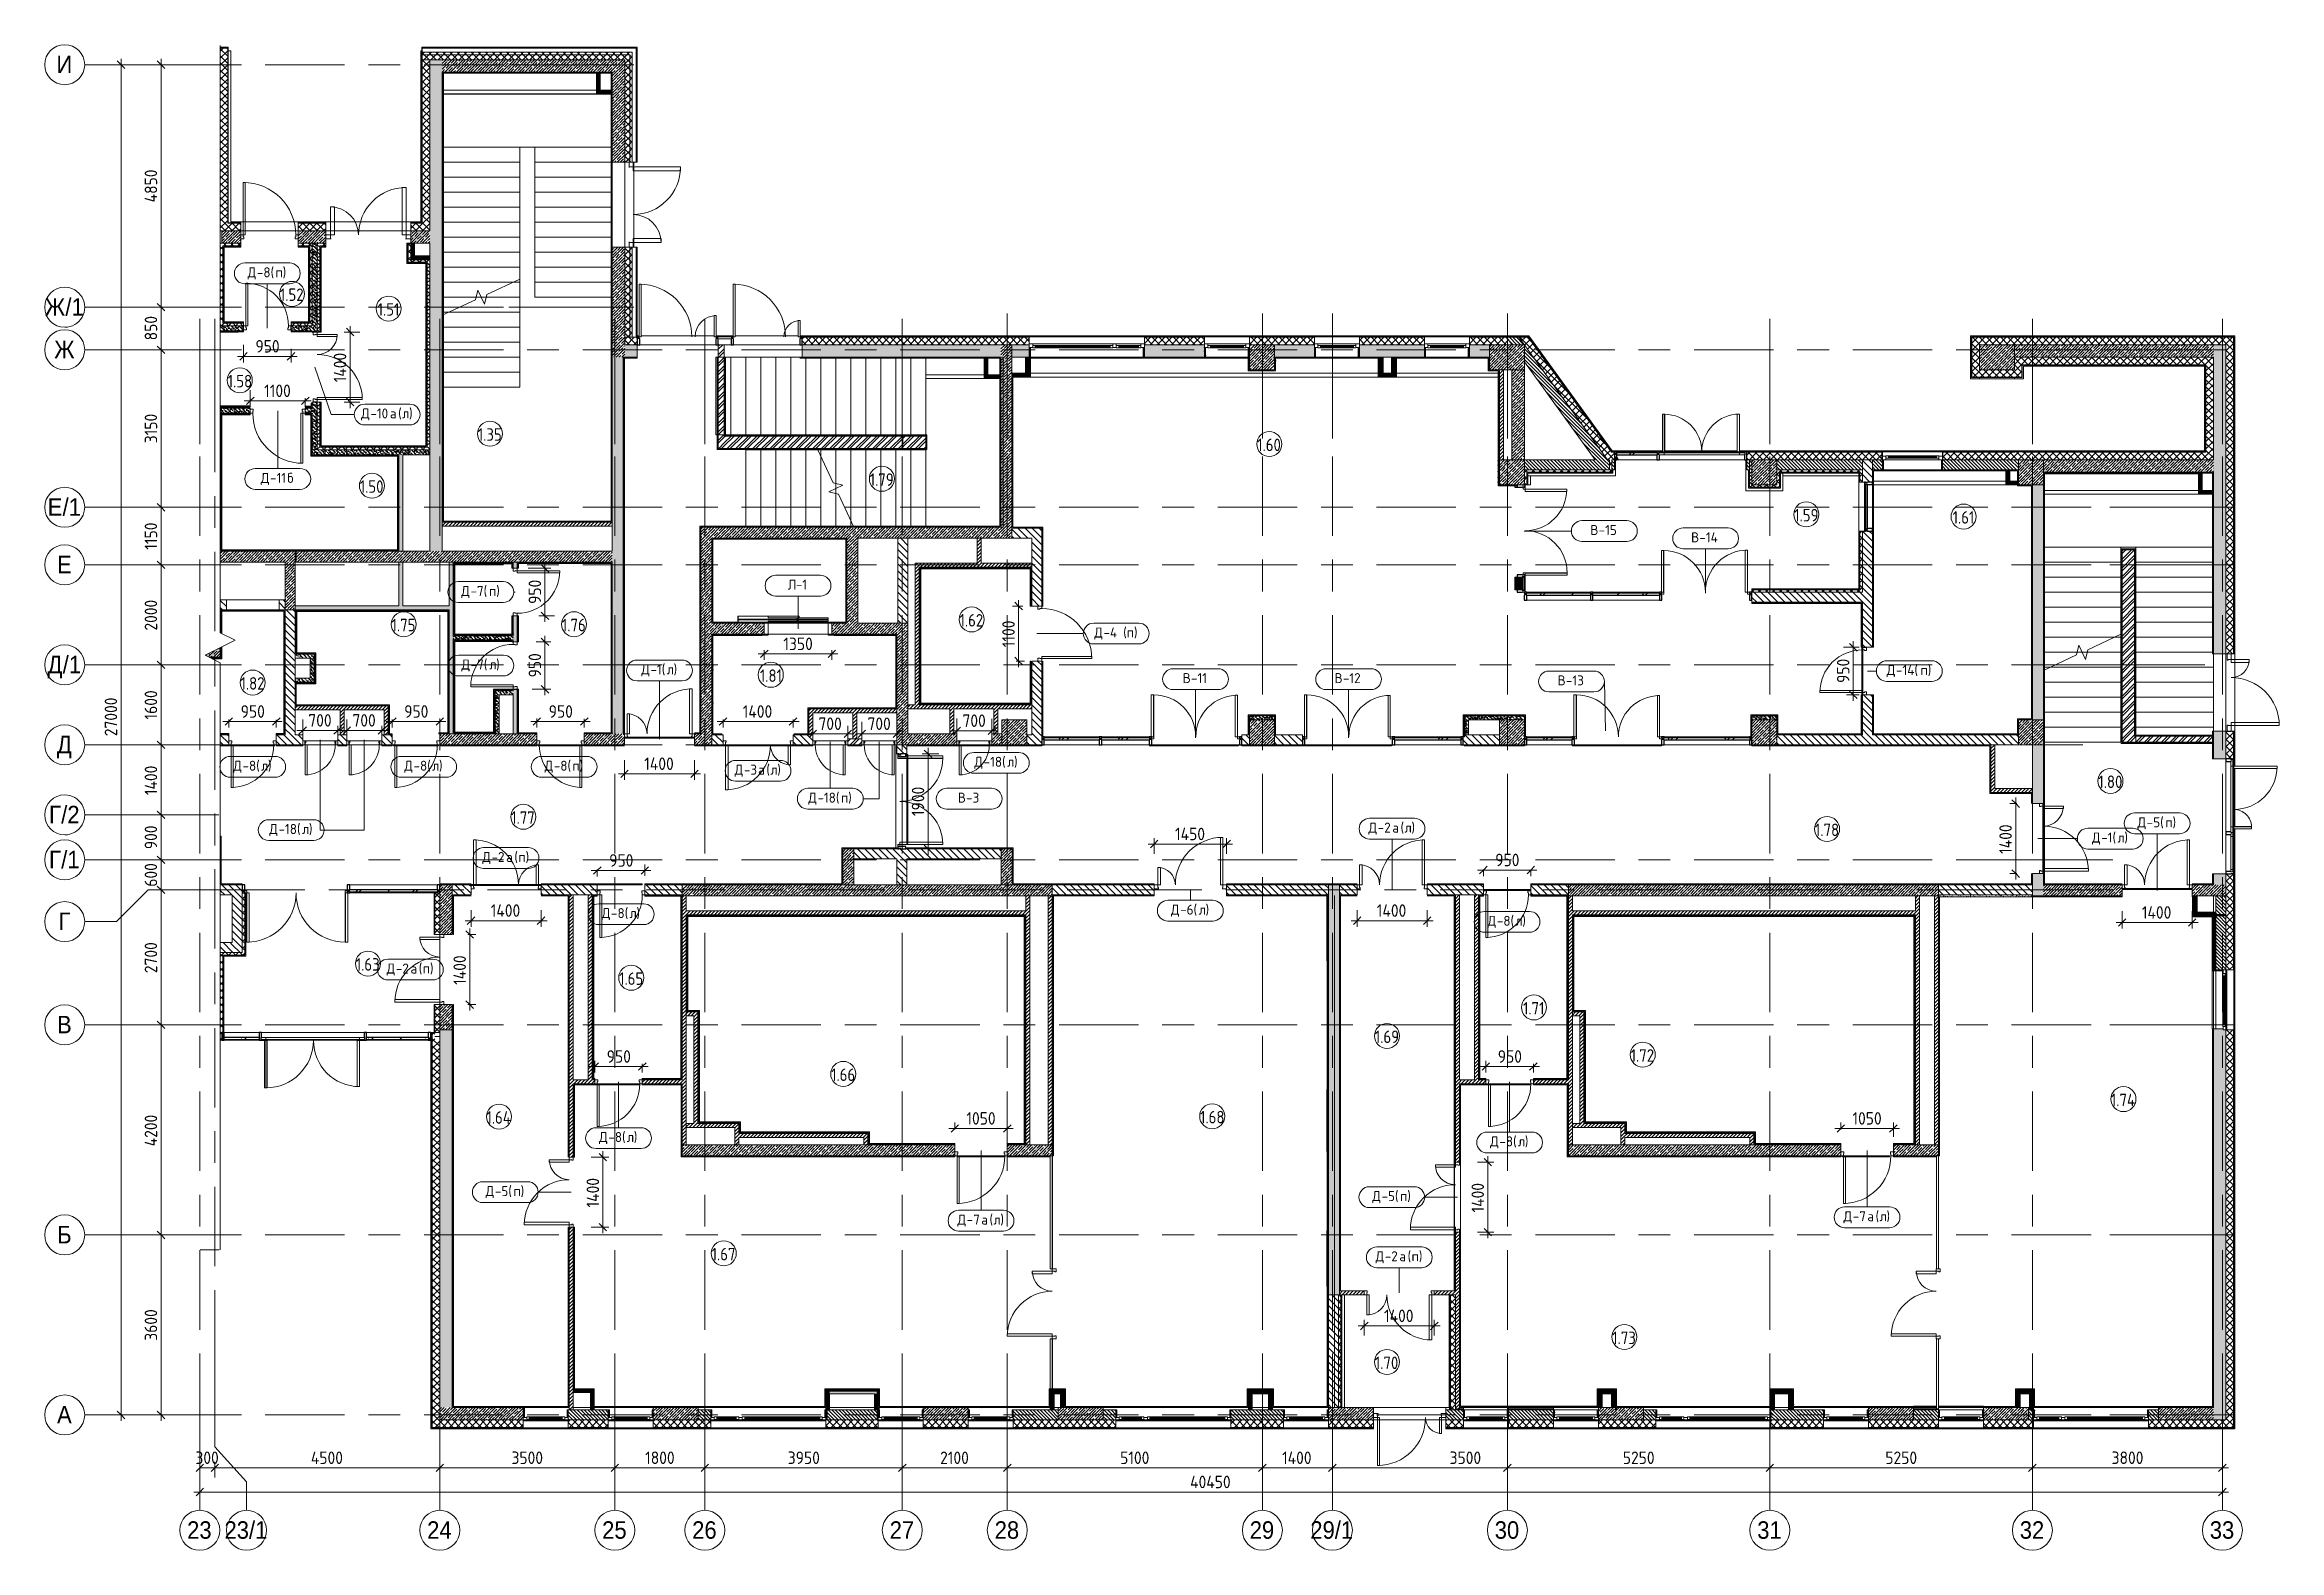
# Model space of a CAD drawing. Header units: millimetres. Extents: x 81459 to 274965, y -8553 to 29000.
# Drawn here: x 81459 to 126148, y -2706 to 27400 of the extents above; entities that cross this region are included whole.
import ezdxf

# ---------------------------------------------------------------- set-up
doc = ezdxf.new("R2010")
doc.units = ezdxf.units.MM
doc.linetypes.add('Осевая', pattern=[3175, 635, -476.25, 1587.5, -476.25])
doc.linetypes.add('Штрих короткий', pattern=[300, 150, -150])
for name, color, linetype, lineweight in [('A-ANNO-DIMS', 7, 'Continuous', 9), ('A-ANNO-DIMS-100', 7, 'Continuous', 9), ('A-AREA-IDEN', 7, 'Continuous', 9), ('A-DETL-GENF', 7, 'Continuous', 9), ('A-DOOR', 7, 'Continuous', 9), ('A-DOOR-3', 7, 'Штрих короткий', 9), ('A-DOOR-IDEN', 7, 'Continuous', 9), ('A-GLAZ', 7, 'Continuous', 9), ('A-GLAZ-1', 7, 'Continuous', 13), ('A-GLAZ-CURT', 7, 'Continuous', 9), ('A-GLAZ-CURT-1', 7, 'Continuous', 25), ('A-GLAZ-CWMG', 7, 'Continuous', 9), ('A-GLAZ-CWMG-1', 7, 'Continuous', 25), ('A-WALL', 7, 'Continuous', 9), ('I-WALL', 7, 'Continuous', 9), ('S-COLS', 7, 'Continuous', 9), ('S-STRS-1', 7, 'Continuous', 9), ('S-STRS-MBND', 7, 'Continuous', 9), ('Ограждение', 7, 'Continuous', 9), ('Оси', 7, 'Continuous', 9), ('Оси-1', 7, 'Continuous', 20), ('Оси-2', 7, 'Осевая', 9), ('Поручни', 7, 'Continuous', 9)]:
    doc.layers.add(name, color=color, linetype=linetype, lineweight=lineweight)
for name, color, linetype, lineweight, true_color in [('A-DOOR-1', 1, 'Continuous', 9, 0xff0000), ('A-DOOR-2', 1, 'Continuous', 13, 0xff0000), ('A-DOOR-FRAM-1', 1, 'Continuous', 13, 0xff0000), ('A-DOOR-FRAM-2', 1, 'Continuous', 9, 0xff0000), ('A-WALL-1', 7, 'Continuous', 9, 0x3c3c3c), ('A-WALL-FNSH-1', 7, 'Continuous', 9, 0x3c3c3c)]:
    doc.layers.add(name, color=color, linetype=linetype, lineweight=lineweight, true_color=true_color)
doc.styles.add('Arial', font='arial.ttf', dxfattribs={"width": 0.9, "height": 350})
doc.styles.add('GOST Common', font='GOST_Common.ttf', dxfattribs={"height": 200})
doc.styles.add('GOST Common_1', font='GOST_Common.ttf', dxfattribs={"width": 0.9, "height": 250})
doc.styles.add('ISOCPEUR', font='isocpeur.ttf', dxfattribs={"width": 0.9, "height": 250})
doc.dimstyles.new('ISO-2_5_0_9К_БОЛЬШОЙ', dxfattribs={"dimscale": 304.8, "dimtxt": 248.995294, "dimasz": 0.492126, "dimexe": 0.393701, "dimexo": 0.984252, "dimgap": 0, "dimtad": 1, "dimdec": 0, "dimrnd": 10, "dimzin": 0, "dimdsep": 46, "dimtxsty": 'ISOCPEUR', "dimblk1": 'OBLIQUE', "dimblk2": 'OBLIQUE', "dimsah": 1, "dimcen": 0.09, "dimdle": 0.393701, "dimazin": 0, "dimtfac": 1, "dimtdec": 4, "dimtix": 1, "dimtmove": 0, "dimatfit": 3, "dimfxl": 1, "dimtvp": 1, "dimtolj": 1, "dimtzin": 0, "dimarcsym": 2})
doc.dimstyles.new('ISO-2_5_0_9К_БОЛЬШОЙ_1', dxfattribs={"dimscale": 304.8, "dimtxt": 248.995294, "dimasz": 0.492126, "dimexe": 0.393701, "dimexo": 0.984252, "dimgap": 0, "dimtad": 1, "dimdec": 0, "dimrnd": 10, "dimzin": 0, "dimdsep": 46, "dimtxsty": 'ISOCPEUR', "dimblk1": 'OBLIQUE', "dimblk2": 'OBLIQUE', "dimsah": 1, "dimcen": 0.09, "dimdle": 0.393701, "dimazin": 0, "dimtfac": 1, "dimtdec": 4, "dimtix": 1, "dimtmove": 2, "dimatfit": 3, "dimfxl": 1, "dimtvp": 1, "dimtolj": 1, "dimtzin": 0, "dimarcsym": 2})
pattern_1 = [(135, (0, 0), (-35.35534, -35.35534), [])]
pattern_2 = [(45, (0, 0), (-57.024626, 57.024626), []), (45, (57.025, 0), (-57.024626, 57.024626), [100.806, -20.161, 3.353, -16.808])]
pattern_3 = [(45, (0, 0), (-35.35534, 35.35534), [])]
pattern_4 = [(135, (0, 0), (-70.71068, -70.71068), [])]
pattern_5 = [(45, (0, 0), (-70.71068, 70.71068), []), (135, (0, 0), (-70.71068, -70.71068), [])]
pattern_6 = [(135, (0, 0), (-75.43415, -75.43415), [106.68, -17.78, 3.556, -17.78]), (135, (0, 75.39), (-75.43415, -75.43415), []), (50, (0, 0), (127.52922, -11.15758), [13.335, -146.685]), (355, (0, 0), (-24.66966, 133.74002), [10.668, -117.348]), (100.451, (10.63, -0.93), (102.85973, 122.58178), [11.333, -124.663]), (46.184, (0, 35.56), (189.75516, -29.43036), [20.002, -220.027]), (96.636, (15.81, 33.1), (166.1822, 173.1996), [17, -186.995]), (351.184, (0, 35.56), (166.18393, 173.19757), [16.002, -176.022]), (21, (17.78, 26.67), (106.130265, -71.58603), [13.335, -146.685]), (326, (17.78, 26.67), (43.26188, 128.93175), [10.668, -117.348]), (71.451, (26.62, 20.7), (149.39198, 57.34505), [11.333, -124.663]), (37.5, (0, 0), (2.162228, 59.188357), [3.353, -112.573, 3.353, -115.773, -117.792]), (37.5, (0, 0), (2.162228, 59.188357), [-235.052, 3.353, -114.44]), (7.5, (0, 0), (46.773857, 70.126152), [3.353, -64.567, 3.353, -109.906, -44.894]), (7.5, (0, 0), (46.773857, 70.126152), [-181.178, 3.353, -41.542]), (327.5, (-39.65, 0), (94.913671, -4.010093), [3.353, -41.097, 3.353, -135.331, -184.023]), (327.5, (-39.65, 0), (94.913671, -4.010093), [-183.134, 3.353, -180.67]), (317.5, (-57.43, 0), (103.69057, 17.79882), [3.353, -54.432, 3.353, -88.748, -130.683]), (317.5, (-57.43, 0), (103.69057, 17.79882), [-149.885, 3.353, -127.33])]
pattern_7 = [(45, (0, 0), (-85.53659, 85.53659), []), (45, (57.02, 0), (-85.53659, 85.53659), [])]
pattern_8 = [(45, (-121180, -18850), (-57.024626, 57.024626), []), (45, (-121122.975, -18850), (-57.024626, 57.024626), [100.806, -20.161, 3.353, -16.808])]
pattern_9 = [(0, (0, 0), (121.92, 30.48), [10.058, -81.382, 10.058, -81.382, -487.68]), (0, (0, 0), (121.92, 30.48), [-182.88, 10.058, -172.822, 10.058, -81.382, -213.36]), (0, (0, 0), (121.92, 30.48), [-457.2, 10.058, -50.902, 10.058, -142.342]), (120, (45.72, 15.24), (-87.356454, 90.345817), [10.058, -81.382, 10.058, -81.382, -487.68]), (120, (45.72, 15.24), (-87.356454, 90.345817), [-182.88, 10.058, -172.822, 10.058, -81.382, -213.36]), (120, (45.72, 15.24), (-87.356454, 90.345817), [-457.2, 10.058, -50.902, 10.058, -142.342]), (240, (60.96, 76.2), (-34.563546, -120.825817), [10.058, -81.382, 10.058, -81.382, -487.68]), (240, (60.96, 76.2), (-34.563546, -120.825817), [-182.88, 10.058, -172.822, 10.058, -81.382, -213.36]), (240, (60.96, 76.2), (-34.563546, -120.825817), [-457.2, 10.058, -50.902, 10.058, -142.342])]
pattern_10 = [(45, (0, 0), (-106.06602, 106.06602), []), (135, (0, 0), (-106.06602, -106.06602), [])]

msp = doc.modelspace()

# ---------------------------------------------------------------- texts
at = {"layer": 'A-AREA-IDEN', "char_height": 250, "attachment_point": 1, "style": 'GOST Common_1'}
for s, insert, width in [('1.52', (86163.2, 22525.5), 606.076), ('1.51', (88118.3, 22231.2), 548.354), ('1.58', (85119, 20798.1), 606.076), ('1.35', (90121.5, 19729.4), 606.076), ('1.60', (105707.7, 19523.3), 606.076), ('1.79', (97958.7, 18828.5), 606.076), ('1.50', (87760.3, 18689.7), 606.076), ('1.59', (116447.1, 18117.4), 606.076), ('1.61', (119615.7, 18073.1), 548.354), ('1.75', (88396.9, 15920.3), 606.076), ('1.76', (91803.7, 15920.3), 606.076), ('1.62', (99754.9, 16015.5), 606.076), ('1.82', (85375.6, 14753.3), 606.076), ('1.81', (95762.4, 14908.6), 548.354), ('1.80', (122529.9, 12786.7), 606.076), ('1.77', (90788.8, 12070.4), 606.076), ('1.78', (116862.3, 11825.2), 606.076), ('1.63', (87681, 9134), 606.076), ('1.65', (92947, 8850), 606.076), ('1.71', (111023.7, 8257.3), 548.354), ('1.69', (108060.6, 7687.5), 606.076), ('1.72', (113176.7, 7313.4), 606.076), ('1.66', (97186.2, 6928.4), 606.076), ('1.74', (122780.8, 6424), 627.721), ('1.64', (90294.2, 6074.7), 627.721), ('1.68', (104564.8, 6081), 606.076), ('1.67', (94797.3, 3341), 606.076), ('1.73', (112808.5, 1668), 606.076), ('1.70', (108060.6, 1168), 606.076)]:
    msp.add_mtext(s, dxfattribs=dict(at, insert=insert, width=width))
at = {"layer": 'A-DOOR-IDEN', "char_height": 200, "attachment_point": 1, "style": 'GOST Common'}
for s, insert, width in [('\\fGOST Common|b0|i0|c204|p34|;Д', (85516.9, 22948.3), 224.472), ('-8(', (85702.1, 22948.3), 448.945), ('\\fGOST Common|b0|i0|c204|p34|;п', (86072.5, 22948.3), 176.371), ('\\fGOST Common|b0|i0|c204|p34|;)', (86218.1, 22948.3), 96.202), ('\\fGOST Common|b0|i0|c204|p34|;Д', (87786.5, 20126.1), 224.472), ('-10', (87971.7, 20126.1), 472.996), ('\\fGOST Common|b0|i0|c204|p34|;(', (88527.3, 20126.1), 96.202), ('\\fGOST Common|b0|i0|c204|p34|;)', (88745.6, 20126.1), 96.203), ('\\fGOST Common|b0|i0|c204|p34|;а', (88361.9, 20126.1), 200.422), ('\\fGOST Common|b0|i0|c204|p34|;л', (88606.7, 20126.1), 168.354), ('\\fGOST Common|b0|i0|c204|p34|;Д', (85780.3, 18837.8), 224.472), ('-11', (85965.5, 18837.8), 416.877), ('\\fGOST Common|b0|i0|c204|p34|;б', (86309.4, 18837.8), 176.371), ('\\fGOST Common|b0|i0|c204|p34|;В', (112369.6, 17796.2), 200.422), ('-15', (112534.9, 17796.2), 472.996), ('\\fGOST Common|b0|i0|c204|p34|;В', (114385.2, 17649.4), 200.422), ('-14', (114550.6, 17649.4), 497.046), ('\\fGOST Common|b0|i0|c204|p34|;Д', (89787.7, 16576.3), 224.472), ('-7(', (89972.9, 16576.3), 448.945), ('\\fGOST Common|b0|i0|c204|p34|;)', (90488.8, 16576.3), 96.202), ('\\fGOST Common|b0|i0|c204|p34|;Л', (96320.8, 16703.2), 192.405), ('-1', (96479.5, 16703.2), 296.624), ('\\fGOST Common|b0|i0|c204|p34|;п', (90343.3, 16576.3), 176.371), ('\\fGOST Common|b0|i0|c204|p34|;Д', (102448.3, 15746.2), 224.472), ('-4 (', (102633.5, 15746.2), 561.181), ('\\fGOST Common|b0|i0|c204|p34|;п', (103096.6, 15746.2), 176.371), ('\\fGOST Common|b0|i0|c204|p34|;)', (103242.1, 15746.2), 96.202), ('\\fGOST Common|b0|i0|c204|p34|;Д', (89792.3, 15106.3), 224.472), ('-7(', (89977.5, 15106.3), 448.945), ('\\fGOST Common|b0|i0|c204|p34|;л', (90347.9, 15106.3), 168.354), ('\\fGOST Common|b0|i0|c204|p34|;)', (90486.8, 15106.3), 96.202), ('\\fGOST Common|b0|i0|c204|p34|;Д', (93388, 15008.8), 224.472), ('-1(', (93573.2, 15008.8), 392.827), ('\\fGOST Common|b0|i0|c204|p34|;л', (93897.3, 15008.8), 168.354), ('\\fGOST Common|b0|i0|c204|p34|;)', (94036.2, 15008.8), 96.202), ('\\fGOST Common|b0|i0|c204|p34|;В', (104217.3, 14834.2), 200.422), ('-11', (104382.6, 14834.2), 416.877), ('\\fGOST Common|b0|i0|c204|p34|;В', (107254.3, 14834.2), 200.422), ('-12', (107419.6, 14834.2), 472.996), ('\\fGOST Common|b0|i0|c204|p34|;В', (111714.9, 14788.2), 200.422), ('-13', (111880.3, 14788.2), 464.979), ('\\fGOST Common|b0|i0|c204|p34|;Д', (118296.8, 14996.2), 224.472), ('-14(', (118482, 14996.2), 593.249), ('\\fGOST Common|b0|i0|c204|p34|;п', (118971.5, 14996.2), 176.371), ('\\fGOST Common|b0|i0|c204|p34|;)', (119117, 14996.2), 96.202), ('\\fGOST Common|b0|i0|c204|p34|;Д', (85229.5, 13081.7), 224.472), ('-8(', (85414.7, 13081.7), 448.945), ('\\fGOST Common|b0|i0|c204|p34|;л', (85785.1, 13081.7), 168.354), ('\\fGOST Common|b0|i0|c204|p34|;)', (85924, 13081.7), 96.202), ('\\fGOST Common|b0|i0|c204|p34|;Д', (88649.8, 13081.7), 224.472), ('-8(', (88835, 13081.7), 448.945), ('\\fGOST Common|b0|i0|c204|p34|;л', (89205.4, 13081.7), 168.354), ('\\fGOST Common|b0|i0|c204|p34|;)', (89344.3, 13081.7), 96.202), ('\\fGOST Common|b0|i0|c204|p34|;Д', (91454.8, 13081.7), 224.472), ('-8(', (91640, 13081.7), 448.945), ('\\fGOST Common|b0|i0|c204|p34|;п', (92010.4, 13081.7), 176.371), ('\\fGOST Common|b0|i0|c204|p34|;)', (92155.9, 13081.7), 96.202), ('\\fGOST Common|b0|i0|c204|p34|;Д', (95256.3, 13002.6), 224.472), ('-3', (95441.5, 13002.6), 344.726), ('\\fGOST Common|b0|i0|c204|p34|;(', (95891.3, 13002.6), 96.202), ('\\fGOST Common|b0|i0|c204|p34|;)', (96109.5, 13002.6), 96.202), ('\\fGOST Common|b0|i0|c204|p34|;Д', (100050.5, 13160.4), 224.472), ('-18(', (100235.8, 13160.4), 569.198), ('\\fGOST Common|b0|i0|c204|p34|;л', (100705.4, 13160.4), 168.354), ('\\fGOST Common|b0|i0|c204|p34|;)', (100844.3, 13160.4), 96.202), ('\\fGOST Common|b0|i0|c204|p34|;а', (95725.9, 13002.6), 200.422), ('\\fGOST Common|b0|i0|c204|p34|;л', (95970.6, 13002.6), 168.354), ('\\fGOST Common|b0|i0|c204|p34|;Д', (96727.3, 12443.6), 224.472), ('-18(', (96912.5, 12443.6), 569.198), ('\\fGOST Common|b0|i0|c204|p34|;п', (97382.1, 12443.6), 176.371), ('\\fGOST Common|b0|i0|c204|p34|;)', (97527.6, 12443.6), 96.202), ('\\fGOST Common|b0|i0|c204|p34|;В', (99719.6, 12443.6), 200.422), ('-3', (99885, 12443.6), 344.726), ('\\fGOST Common|b0|i0|c204|p34|;Д', (85949.4, 11816.8), 224.472), ('-18(', (86134.6, 11816.8), 569.198), ('\\fGOST Common|b0|i0|c204|p34|;л', (86604.2, 11816.8), 168.354), ('\\fGOST Common|b0|i0|c204|p34|;)', (86743.1, 11816.8), 96.202), ('\\fGOST Common|b0|i0|c204|p34|;Д', (107932, 11844.9), 224.472), ('-2', (108117.2, 11844.9), 352.742), ('\\fGOST Common|b0|i0|c204|p34|;а', (108408.2, 11844.9), 200.422), ('\\fGOST Common|b0|i0|c204|p34|;(', (108573.6, 11844.9), 96.202), ('\\fGOST Common|b0|i0|c204|p34|;л', (108653, 11844.9), 168.354), ('\\fGOST Common|b0|i0|c204|p34|;)', (108791.9, 11844.9), 96.202), ('\\fGOST Common|b0|i0|c204|p34|;Д', (122402, 11646.2), 224.472), ('-1(', (122587.2, 11646.2), 392.827), ('\\fGOST Common|b0|i0|c204|p34|;)', (123050.2, 11646.2), 96.202), ('\\fGOST Common|b0|i0|c204|p34|;Д', (123311.5, 11951.1), 224.472), ('-5(', (123496.7, 11951.1), 448.945), ('\\fGOST Common|b0|i0|c204|p34|;п', (123867.1, 11951.1), 176.371), ('\\fGOST Common|b0|i0|c204|p34|;)', (124012.6, 11951.1), 96.202), ('\\fGOST Common|b0|i0|c204|p34|;Д', (90209.3, 11257), 224.472), ('-2', (90394.5, 11257), 352.742), ('\\fGOST Common|b0|i0|c204|p34|;а', (90685.5, 11257), 200.422), ('\\fGOST Common|b0|i0|c204|p34|;(', (90850.9, 11257), 96.202), ('\\fGOST Common|b0|i0|c204|p34|;п', (90930.2, 11257), 176.371), ('\\fGOST Common|b0|i0|c204|p34|;)', (91075.8, 11257), 96.202), ('\\fGOST Common|b0|i0|c204|p34|;л', (122911.3, 11646.2), 168.354), ('\\fGOST Common|b0|i0|c204|p34|;Д', (92598.6, 10134.6), 224.472), ('-8(', (92783.8, 10134.6), 448.945), ('\\fGOST Common|b0|i0|c204|p34|;л', (93154.2, 10134.6), 168.354), ('\\fGOST Common|b0|i0|c204|p34|;)', (93293.1, 10134.6), 96.202), ('\\fGOST Common|b0|i0|c204|p34|;Д', (103980.3, 10204.8), 224.472), ('-6(', (104165.5, 10204.8), 448.945), ('\\fGOST Common|b0|i0|c204|p34|;л', (104535.9, 10204.8), 168.354), ('\\fGOST Common|b0|i0|c204|p34|;)', (104674.8, 10204.8), 96.202), ('\\fGOST Common|b0|i0|c204|p34|;Д', (110314.5, 9980.9), 224.472), ('-8(', (110499.7, 9980.9), 448.945), ('\\fGOST Common|b0|i0|c204|p34|;л', (110870.1, 9980.9), 168.354), ('\\fGOST Common|b0|i0|c204|p34|;)', (111009, 9980.9), 96.202), ('\\fGOST Common|b0|i0|c204|p34|;Д', (88296.5, 9027.3), 224.472), ('-2', (88481.7, 9027.3), 352.742), ('\\fGOST Common|b0|i0|c204|p34|;а', (88772.7, 9027.3), 200.422), ('\\fGOST Common|b0|i0|c204|p34|;(', (88938.1, 9027.3), 96.202), ('\\fGOST Common|b0|i0|c204|p34|;п', (89017.5, 9027.3), 176.371), ('\\fGOST Common|b0|i0|c204|p34|;)', (89163, 9027.3), 96.202), ('\\fGOST Common|b0|i0|c204|p34|;Д', (92545.3, 5657.1), 224.472), ('-8(', (92730.5, 5657.1), 448.945), ('\\fGOST Common|b0|i0|c204|p34|;л', (93100.9, 5657.1), 168.354), ('\\fGOST Common|b0|i0|c204|p34|;)', (93239.8, 5657.1), 96.202), ('\\fGOST Common|b0|i0|c204|p34|;Д', (110365.3, 5569.8), 224.472), ('-8(', (110550.5, 5569.8), 448.945), ('\\fGOST Common|b0|i0|c204|p34|;л', (110920.9, 5569.8), 168.354), ('\\fGOST Common|b0|i0|c204|p34|;)', (111059.8, 5569.8), 96.202), ('\\fGOST Common|b0|i0|c204|p34|;Д', (90276.4, 4576.2), 224.472), ('-5(', (90461.7, 4576.2), 448.945), ('\\fGOST Common|b0|i0|c204|p34|;п', (90832.1, 4576.2), 176.371), ('\\fGOST Common|b0|i0|c204|p34|;)', (90977.6, 4576.2), 96.202), ('\\fGOST Common|b0|i0|c204|p34|;Д', (108007.6, 4476.2), 224.472), ('-5(', (108192.8, 4476.2), 448.945), ('\\fGOST Common|b0|i0|c204|p34|;)', (108708.8, 4476.2), 96.202), ('\\fGOST Common|b0|i0|c204|p34|;(', (100353.6, 4007), 96.202), ('\\fGOST Common|b0|i0|c204|p34|;)', (100571.9, 4007), 96.202), ('\\fGOST Common|b0|i0|c204|p34|;п', (108563.3, 4476.2), 176.371), ('\\fGOST Common|b0|i0|c204|p34|;Д', (117432, 4074), 224.472), ('-7', (117617.2, 4074), 352.742), ('\\fGOST Common|b0|i0|c204|p34|;(', (118073.6, 4074), 96.202), ('\\fGOST Common|b0|i0|c204|p34|;)', (118291.9, 4074), 96.202), ('\\fGOST Common|b0|i0|c204|p34|;Д', (99712, 4007), 224.472), ('-7', (99897.2, 4007), 352.742), ('\\fGOST Common|b0|i0|c204|p34|;а', (100188.3, 4007), 200.422), ('\\fGOST Common|b0|i0|c204|p34|;л', (100433, 4007), 168.354), ('\\fGOST Common|b0|i0|c204|p34|;а', (117908.3, 4074), 200.422), ('\\fGOST Common|b0|i0|c204|p34|;л', (118153, 4074), 168.354), ('\\fGOST Common|b0|i0|c204|p34|;Д', (108073.3, 3273.8), 224.472), ('-2', (108258.5, 3273.8), 352.742), ('\\fGOST Common|b0|i0|c204|p34|;а', (108549.5, 3273.8), 200.422), ('\\fGOST Common|b0|i0|c204|p34|;(', (108714.9, 3273.8), 96.202), ('\\fGOST Common|b0|i0|c204|p34|;п', (108794.2, 3273.8), 176.371), ('\\fGOST Common|b0|i0|c204|p34|;)', (108939.8, 3273.8), 96.202)]:
    msp.add_mtext(s, dxfattribs=dict(at, insert=insert, width=width))
at = {"layer": 'Оси', "char_height": 350, "attachment_point": 1, "style": 'Arial'}
for s, insert, width in [('\\fArial|b0|i0|c204|p34|;\\W.9;И', (81694.1, 27181), 389.62), ('/1', (81872.7, 22331), 454.557), ('\\fArial|b0|i0|c204|p34|;\\W.9;Ж', (81461.9, 22331), 497.848), ('\\fArial|b0|i0|c204|p34|;\\W.9;Ж', (81649.6, 21481), 497.848), ('\\fArial|b0|i0|c204|p34|;\\W.9;Е', (81518.6, 18331), 360.759), ('/1', (81816.3, 18331), 454.557), ('\\fArial|b0|i0|c204|p34|;\\W.9;Е', (81705.8, 17181), 360.759), ('/1', (81819.1, 15181), 454.557), ('\\fArial|b0|i0|c204|p34|;\\W.9;Д', (81515.5, 15181), 367.975), ('\\fArial|b0|i0|c204|p34|;\\W.9;Д', (81703.1, 13581), 367.975), ('\\fArial|b0|i0|c204|p34|;\\W.9;Г', (81545.2, 12181), 295.823), ('/2', (81789.3, 12181), 454.557), ('\\fArial|b0|i0|c204|p34|;\\W.9;Г', (81545.2, 11281), 295.823), ('/1', (81789.3, 11281), 454.557), ('\\fArial|b0|i0|c204|p34|;\\W.9;Г', (81732.8, 10046), 295.823), ('\\fArial|b0|i0|c204|p34|;\\W.9;В', (81705.8, 7981), 360.759), ('\\fArial|b0|i0|c204|p34|;\\W.9;Б', (81709, 3781), 353.544), ('\\fArial|b0|i0|c204|p34|;\\W.9;А', (81705.8, 181), 360.759), ('23', (84307.4, -2125.6), 606.076), ('23/1', (85054.7, -2125.6), 1060.633), ('24', (89107.4, -2125.6), 606.076), ('25', (92607.4, -2125.6), 606.076), ('26', (94407.4, -2125.6), 606.076), ('27', (98357.4, -2125.6), 606.076), ('28', (100457.4, -2125.6), 606.076), ('29', (105557.4, -2125.6), 606.076), ('29/1', (106769.7, -2125.6), 1060.633), ('30', (110457.4, -2125.6), 606.076), ('31', (115707.4, -2125.6), 606.076), ('32', (120957.4, -2125.6), 606.076), ('33', (124757.4, -2125.6), 606.076)]:
    msp.add_mtext(s, dxfattribs=dict(at, insert=insert, width=width))

# ---------------------------------------------------------------- blocks, each defined once
blk = doc.blocks.new('110_Дверь_СКБ_1Ст_Внутренняя1 - Д-8 950x2100h_охрана-31784688-План заполнения и маркировки дверных проемов 1 этажа в осях 23_1-33')
at = {"layer": 'A-DOOR-1'}
blk.add_arc((437, 100), 850, 90, 180, dxfattribs=at)
at = {"layer": 'A-DOOR-2'}
for p, q in [((437, 950), (397, 950)), ((397, 100), (397, 950)), ((437, 950), (437, 100)), ((437, 100), (397, 100))]:
    blk.add_line(p, q, dxfattribs=at)
at = {"layer": 'A-DOOR-FRAM-1'}
for p, q in [((-463, 100), (-463, 20)), ((-463, 100), (-413, 100)), ((-463, 20), (-403, 20)), ((-413, 100), (-413, 60)), ((-403, 60), (-413, 60)), ((-403, 60), (-403, 20)), ((427, 60), (427, 20)), ((437, 60), (427, 60)), ((427, 20), (487, 20)), ((437, 100), (437, 60)), ((437, 100), (487, 100)), ((487, 100), (487, 20))]:
    blk.add_line(p, q, dxfattribs=at)
blk = doc.blocks.new('110_Дверь_СКБ_1Ст_Внутренняя1 - Д-8 950x2100h_охрана-32224770-План заполнения и маркировки дверных проемов 1 этажа в осях 23_1-33')
at = {"layer": 'A-DOOR-1'}
blk.add_arc((437, 40), 850, 90, 180, dxfattribs=at)
at = {"layer": 'A-DOOR-2'}
for p, q in [((437, 890), (397, 890)), ((397, 40), (397, 890)), ((437, 890), (437, 40)), ((437, 40), (397, 40))]:
    blk.add_line(p, q, dxfattribs=at)
at = {"layer": 'A-DOOR-FRAM-1'}
for p, q in [((-463, 40), (-463, -40)), ((-463, 40), (-413, 40)), ((-413, 40), (-413, 0)), ((-403, 0), (-413, 0)), ((-403, 0), (-403, -40)), ((427, 0), (427, -40)), ((437, 0), (427, 0)), ((437, 40), (437, 0)), ((437, 40), (487, 40)), ((487, 40), (487, -40)), ((-463, -40), (-403, -40)), ((427, -40), (487, -40))]:
    blk.add_line(p, q, dxfattribs=at)
blk = doc.blocks.new('110_Дверь_СКБ_1Ст_Внутренняя1 - Д-7а_л__950x2100h_Туалет-32220591-План заполнения и маркировки дверных проемов 1 этажа в осях 23_1-33')
at = {"layer": 'A-DOOR-1'}
blk.add_arc((487.5, 110), 950, 90, 180, dxfattribs=at)
at = {"layer": 'A-DOOR-2'}
for p, q in [((487.5, 1060), (447.5, 1060)), ((447.5, 110), (447.5, 1060)), ((487.5, 1060), (487.5, 110)), ((487.5, 110), (447.5, 110))]:
    blk.add_line(p, q, dxfattribs=at)
at = {"layer": 'A-DOOR-FRAM-1'}
for p, q in [((-512.5, 110), (-512.5, 30)), ((-512.5, 110), (-462.5, 110)), ((-512.5, 30), (-452.5, 30)), ((-462.5, 110), (-462.5, 70)), ((-452.5, 70), (-462.5, 70)), ((-452.5, 70), (-452.5, 30)), ((477.5, 70), (477.5, 30)), ((487.5, 70), (477.5, 70)), ((477.5, 30), (537.5, 30)), ((487.5, 110), (487.5, 70)), ((487.5, 110), (537.5, 110)), ((537.5, 110), (537.5, 30))]:
    blk.add_line(p, q, dxfattribs=at)
blk = doc.blocks.new('110_Дверь_СКБ_2Ст - Д-2а_л_ Из коридора на лестницу-32216062-План заполнения и маркировки дверных проемов 1 этажа в осях 23_1-33')
at = {"layer": 'A-DOOR-1'}
for centre, radius, start, end in [((662.5, 100), 900, 90, 180), ((-637.5, 100), 400, 360, 90)]:
    blk.add_arc(centre, radius, start, end, dxfattribs=at)
at = {"layer": 'A-DOOR-2'}
for p, q in [((662.5, 1000), (612.5, 1000)), ((612.5, 100), (612.5, 1000)), ((662.5, 1000), (662.5, 100)), ((-637.5, 500), (-587.5, 500)), ((-637.5, 500), (-637.5, 100)), ((-587.5, 100), (-587.5, 500)), ((-637.5, 100), (-587.5, 100)), ((662.5, 100), (612.5, 100))]:
    blk.add_line(p, q, dxfattribs=at)
at = {"layer": 'A-DOOR-FRAM-1'}
for p, q in [((-687.5, 100), (-687.5, 20)), ((-687.5, 100), (-637.5, 100)), ((-687.5, 20), (-627.5, 20)), ((-637.5, 100), (-637.5, 50)), ((-627.5, 50), (-637.5, 50)), ((-627.5, 50), (-627.5, 20)), ((652.5, 50), (652.5, 20)), ((662.5, 50), (652.5, 50)), ((652.5, 20), (712.5, 20)), ((662.5, 100), (662.5, 50)), ((662.5, 100), (712.5, 100)), ((712.5, 100), (712.5, 20))]:
    blk.add_line(p, q, dxfattribs=at)
blk = doc.blocks.new('110_Дверь_СКБ_2Ст - Д-5_п_ Из игровой в коридор-32215844-План заполнения и маркировки дверных проемов 1 этажа в осях 23_1-33')
at = {"layer": 'A-DOOR-1'}
for centre, radius, start, end in [((-638, 40), 900, 0, 90), ((662, 40), 400, 90, 180)]:
    blk.add_arc(centre, radius, start, end, dxfattribs=at)
at = {"layer": 'A-DOOR-2'}
for p, q in [((-638, 940), (-588, 940)), ((-638, 940), (-638, 40)), ((-588, 40), (-588, 940)), ((-638, 40), (-588, 40)), ((662, 440), (612, 440)), ((612, 40), (612, 440)), ((662, 40), (612, 40)), ((662, 440), (662, 40))]:
    blk.add_line(p, q, dxfattribs=at)
at = {"layer": 'A-DOOR-FRAM-1'}
for p, q in [((-638, 40), (-688, 40)), ((-688, 40), (-688, -40)), ((-638, 40), (-638, -10)), ((712, 40), (662, 40)), ((662, 40), (662, -10)), ((712, 40), (712, -40)), ((-628, -40), (-688, -40)), ((-638, -10), (-628, -10)), ((-628, -10), (-628, -40)), ((652, -10), (662, -10)), ((652, -10), (652, -40)), ((712, -40), (652, -40))]:
    blk.add_line(p, q, dxfattribs=at)
blk = doc.blocks.new('110_Дверь_СКБ_2Ст - Д-6_л__ ДОО_Дв_1450x2100h_Дверь из раздевальной в коридор-25835678-План заполнения и маркировки дверных проемов 1 этажа в осях 23_1-33')
at = {"layer": 'A-DOOR-1'}
for centre, radius, start, end in [((662.5, 100), 950, 90, 180), ((-637.5, 100), 350, 360, 90)]:
    blk.add_arc(centre, radius, start, end, dxfattribs=at)
at = {"layer": 'A-DOOR-2'}
for p, q in [((662.5, 1050), (612.5, 1050)), ((612.5, 100), (612.5, 1050)), ((662.5, 1050), (662.5, 100)), ((-637.5, 450), (-587.5, 450)), ((-637.5, 450), (-637.5, 100)), ((-587.5, 100), (-587.5, 450)), ((-637.5, 100), (-587.5, 100)), ((662.5, 100), (612.5, 100))]:
    blk.add_line(p, q, dxfattribs=at)
at = {"layer": 'A-DOOR-FRAM-1'}
for p, q in [((-712.5, 100), (-712.5, 20)), ((-712.5, 100), (-637.5, 100)), ((-712.5, 20), (-627.5, 20)), ((-637.5, 100), (-637.5, 50)), ((-627.5, 50), (-637.5, 50)), ((-627.5, 50), (-627.5, 20)), ((652.5, 50), (652.5, 20)), ((662.5, 50), (652.5, 50)), ((652.5, 20), (737.5, 20)), ((662.5, 100), (662.5, 50)), ((662.5, 100), (737.5, 100)), ((737.5, 100), (737.5, 20))]:
    blk.add_line(p, q, dxfattribs=at)
blk = doc.blocks.new('110_Дверь_СКБ_2Ст - Д-5_п_ Из игровой в коридор-32679362-План заполнения и маркировки дверных проемов 1 этажа в осях 23_1-33')
at = {"layer": 'A-DOOR-1'}
for centre, radius, start, end in [((662.5, 110), 900, 90, 180), ((-637.5, 110), 400, 360, 90)]:
    blk.add_arc(centre, radius, start, end, dxfattribs=at)
at = {"layer": 'A-DOOR-2'}
for p, q in [((662.5, 1010), (612.5, 1010)), ((612.5, 110), (612.5, 1010)), ((662.5, 1010), (662.5, 110)), ((-637.5, 510), (-587.5, 510)), ((-637.5, 510), (-637.5, 110)), ((-587.5, 110), (-587.5, 510)), ((-637.5, 110), (-587.5, 110)), ((662.5, 110), (612.5, 110))]:
    blk.add_line(p, q, dxfattribs=at)
at = {"layer": 'A-DOOR-FRAM-1'}
for p, q in [((-687.5, 110), (-687.5, 30)), ((-687.5, 110), (-637.5, 110)), ((-687.5, 30), (-627.5, 30)), ((-637.5, 110), (-637.5, 60)), ((-627.5, 60), (-637.5, 60)), ((-627.5, 60), (-627.5, 30)), ((652.5, 60), (652.5, 30)), ((662.5, 60), (652.5, 60)), ((652.5, 30), (712.5, 30)), ((662.5, 110), (662.5, 60)), ((662.5, 110), (712.5, 110)), ((712.5, 110), (712.5, 30))]:
    blk.add_line(p, q, dxfattribs=at)
blk = doc.blocks.new('120_Окно_СКБ_1Ст - 120_Окно_СКБ_1Ст 900х2500_h_ с форточкой-22876038-План заполнения и маркировки дверных проемов 1 этажа в осях 23_1-33')
at = {"layer": 'A-GLAZ'}
for p, q in [((450, -57), (-450, -57)), ((-430, -127), (-380, -127)), ((-330, -107), (330, -107)), ((330, -117), (-330, -117)), ((380, -127), (430, -127))]:
    blk.add_line(p, q, dxfattribs=at)
at = {"layer": 'A-GLAZ-1'}
for p, q in [((-450, -127), (-450, -57)), ((-450, -57), (-380, -57)), ((-380, -127), (-450, -127)), ((-380, -57), (-380, -127)), ((380, -87), (-380, -87)), ((-380, -87), (-380, -137)), ((-380, -137), (380, -137)), ((-330, -137), (-330, -87)), ((330, -137), (330, -87)), ((380, -127), (380, -57)), ((380, -57), (450, -57)), ((380, -137), (380, -87)), ((450, -127), (380, -127)), ((450, -57), (450, -127))]:
    blk.add_line(p, q, dxfattribs=at)
blk = doc.blocks.new('120_Окно_СКБ_2Ст_Фрамуга сверху - 120_Окно_СКБ_2Ст_2300х2500_h_ ДОО-19727959-План заполнения и маркировки дверных проемов 1 этажа в осях 23_1-33')
at = {"layer": 'A-GLAZ'}
for p, q in [((1150, -57), (-1150, -57)), ((-1130, -127), (-1080, -127)), ((-1080, -57), (1080, -57)), ((-1030, -107), (470, -107)), ((470, -117), (-1030, -117)), ((520, -127), (590, -127)), ((520, -127), (590, -127)), ((640, -107), (1030, -107)), ((1030, -117), (640, -117)), ((1080, -127), (1130, -127))]:
    blk.add_line(p, q, dxfattribs=at)
at = {"layer": 'A-GLAZ-1'}
for p, q in [((-1150, -127), (-1150, -57)), ((-1150, -57), (-1080, -57)), ((-1080, -127), (-1150, -127)), ((-1080, -57), (-1080, -127)), ((520, -87), (-1080, -87)), ((-1080, -87), (-1080, -137)), ((-1080, -137), (520, -137)), ((-1030, -137), (-1030, -87)), ((470, -137), (470, -87)), ((520, -127), (520, -57)), ((520, -57), (590, -57)), ((520, -137), (520, -87)), ((590, -127), (520, -127)), ((590, -57), (590, -127)), ((1080, -87), (590, -87)), ((590, -87), (590, -137)), ((590, -137), (1080, -137)), ((640, -137), (640, -87)), ((1030, -137), (1030, -87)), ((1080, -127), (1080, -57)), ((1080, -57), (1150, -57)), ((1080, -137), (1080, -87)), ((1150, -127), (1080, -127)), ((1150, -57), (1150, -127))]:
    blk.add_line(p, q, dxfattribs=at)
blk = doc.blocks.new('110_Дверь_СКБ_2Ст_Внутренняя - ДН-7д_л__ ДОО_Дв_1450x2100h_Загрузочная_ Помещение холодильных камер-21737406-План заполнения и маркировки дверных проемов 1 этажа в осях 23_1-33')
at = {"layer": 'A-DOOR-1'}
for centre, radius, start, end in [((767.5, 40), 950, 90, 180), ((-742.5, 40), 560, 0, 90)]:
    blk.add_arc(centre, radius, start, end, dxfattribs=at)
at = {"layer": 'A-DOOR-2'}
for p, q in [((767.5, 990), (687.5, 990)), ((687.5, 40), (687.5, 990)), ((767.5, 990), (767.5, 40)), ((-742.5, 600), (-662.5, 600)), ((-742.5, 600), (-742.5, 40)), ((-662.5, 40), (-662.5, 600)), ((-742.5, 40), (-662.5, 40)), ((767.5, 40), (687.5, 40))]:
    blk.add_line(p, q, dxfattribs=at)
at = {"layer": 'A-DOOR-FRAM-1'}
for p, q in [((-837.5, 40), (-837.5, -40)), ((-837.5, 40), (-742.5, 40)), ((-742.5, 40), (-742.5, -40)), ((767.5, 40), (767.5, -40)), ((767.5, 40), (862.5, 40)), ((862.5, 40), (862.5, -40)), ((-837.5, -40), (-732.5, -40)), ((-732.5, -40), (-742.5, -40)), ((757.5, -40), (862.5, -40)), ((767.5, -40), (757.5, -40))]:
    blk.add_line(p, q, dxfattribs=at)
blk = doc.blocks.new('110_Дверь_СКБ_1Ст_Внутренняя1 - Д-11а _огнестойкость EI 15_-32666892-План заполнения и маркировки дверных проемов 1 этажа в осях 23_1-33')
at = {"layer": 'A-DOOR-1'}
blk.add_arc((-487.5, 50), 1000, 360, 90, dxfattribs=at)
at = {"layer": 'A-DOOR-2'}
for p, q in [((-487.5, 1050), (-447.5, 1050)), ((-487.5, 1050), (-487.5, 50)), ((-447.5, 50), (-447.5, 1050)), ((-487.5, 50), (-447.5, 50))]:
    blk.add_line(p, q, dxfattribs=at)
at = {"layer": 'A-DOOR-FRAM-1'}
for p, q in [((-487.5, 50), (-537.5, 50)), ((-537.5, 50), (-537.5, -30)), ((-487.5, 50), (-487.5, 10)), ((-487.5, 10), (-477.5, 10)), ((-477.5, 10), (-477.5, -30)), ((502.5, 10), (512.5, 10)), ((502.5, 10), (502.5, -30)), ((562.5, 50), (512.5, 50)), ((512.5, 50), (512.5, 10)), ((562.5, 50), (562.5, -30)), ((-477.5, -30), (-537.5, -30)), ((562.5, -30), (502.5, -30))]:
    blk.add_line(p, q, dxfattribs=at)
blk = doc.blocks.new('110_Дверь_СКБ_1Ст_Внутренняя1 - ДН-6д_ ДОО_Дв_1150x2100-24253098-План заполнения и маркировки дверных проемов 1 этажа в осях 23_1-33')
at = {"layer": 'A-DOOR-1'}
blk.add_arc((-512.5, 40), 1050, 360, 90, dxfattribs=at)
at = {"layer": 'A-DOOR-2'}
for p, q in [((-512.5, 1090), (-472.5, 1090)), ((-512.5, 1090), (-512.5, 40)), ((-472.5, 40), (-472.5, 1090)), ((-512.5, 40), (-472.5, 40))]:
    blk.add_line(p, q, dxfattribs=at)
at = {"layer": 'A-DOOR-FRAM-1'}
for p, q in [((-512.5, 40), (-562.5, 40)), ((-562.5, 40), (-562.5, -40)), ((-512.5, 40), (-512.5, 0)), ((-512.5, 0), (-502.5, 0)), ((-502.5, 0), (-502.5, -40)), ((527.5, 0), (537.5, 0)), ((527.5, 0), (527.5, -40)), ((587.5, 40), (537.5, 40)), ((537.5, 40), (537.5, 0)), ((587.5, 40), (587.5, -40)), ((-502.5, -40), (-562.5, -40)), ((587.5, -40), (527.5, -40))]:
    blk.add_line(p, q, dxfattribs=at)
blk = doc.blocks.new('110_Дверь_СКБ_1Ст_Внутренняя1 - Д-8_п_ 950x2100h_охрана 2-32213875-План заполнения и маркировки дверных проемов 1 этажа в осях 23_1-33')
at = {"layer": 'A-DOOR-1'}
blk.add_arc((-413, 50), 850, 360, 90, dxfattribs=at)
at = {"layer": 'A-DOOR-2'}
for p, q in [((-413, 900), (-373, 900)), ((-413, 900), (-413, 50)), ((-373, 50), (-373, 900)), ((-413, 50), (-373, 50))]:
    blk.add_line(p, q, dxfattribs=at)
at = {"layer": 'A-DOOR-FRAM-1'}
for p, q in [((-413, 50), (-463, 50)), ((-463, 50), (-463, -30)), ((-413, 50), (-413, 10)), ((-413, 10), (-403, 10)), ((-403, 10), (-403, -30)), ((427, 10), (437, 10)), ((427, 10), (427, -30)), ((487, 50), (437, 50)), ((437, 50), (437, 10)), ((487, 50), (487, -30)), ((-403, -30), (-463, -30)), ((487, -30), (427, -30))]:
    blk.add_line(p, q, dxfattribs=at)
blk = doc.blocks.new('110_Дверь_СКБ_2Ст - Д-10а_ СОШ_Дв_1450x2100h_Горячий цех-25784455-План заполнения и маркировки дверных проемов 1 этажа в осях 23_1-33')
at = {"layer": 'A-DOOR-1'}
for centre, radius, start, end in [((662, 50), 900, 90, 180), ((-638, 50), 400, 0, 90)]:
    blk.add_arc(centre, radius, start, end, dxfattribs=at)
at = {"layer": 'A-DOOR-2'}
for p, q in [((662, 950), (622, 950)), ((622, 50), (622, 950)), ((662, 950), (662, 50)), ((-638, 450), (-598, 450)), ((-638, 450), (-638, 50)), ((-598, 50), (-598, 450)), ((-638, 50), (-598, 50)), ((662, 50), (622, 50))]:
    blk.add_line(p, q, dxfattribs=at)
at = {"layer": 'A-DOOR-FRAM-1'}
for p, q in [((-688, 50), (-688, -30)), ((-688, 50), (-638, 50)), ((-638, 50), (-638, 10)), ((-628, 10), (-638, 10)), ((-628, 10), (-628, -30)), ((652, 10), (652, -30)), ((662, 10), (652, 10)), ((662, 50), (662, 10)), ((662, 50), (712, 50)), ((712, 50), (712, -30)), ((-688, -30), (-628, -30)), ((652, -30), (712, -30))]:
    blk.add_line(p, q, dxfattribs=at)
blk = doc.blocks.new('110_Дверь_СКБ_2Ст - Д-1_л_Лестничная клетка EIS60 2-32142534-План заполнения и маркировки дверных проемов 1 этажа в осях 23_1-33')
at = {"layer": 'A-DOOR-1'}
for centre, radius, start, end in [((662.5, 110), 900, 90, 180), ((-637.5, 110), 400, 360, 90)]:
    blk.add_arc(centre, radius, start, end, dxfattribs=at)
at = {"layer": 'A-DOOR-2'}
for p, q in [((662.5, 1010), (612.5, 1010)), ((612.5, 110), (612.5, 1010)), ((662.5, 1010), (662.5, 110)), ((-637.5, 510), (-587.5, 510)), ((-637.5, 510), (-637.5, 110)), ((-587.5, 110), (-587.5, 510)), ((-637.5, 110), (-587.5, 110)), ((662.5, 110), (612.5, 110))]:
    blk.add_line(p, q, dxfattribs=at)
at = {"layer": 'A-DOOR-FRAM-1'}
for p, q in [((-687.5, 110), (-687.5, 30)), ((-687.5, 110), (-637.5, 110)), ((-687.5, 30), (-627.5, 30)), ((-637.5, 110), (-637.5, 60)), ((-627.5, 60), (-637.5, 60)), ((-627.5, 60), (-627.5, 30)), ((652.5, 60), (652.5, 30)), ((662.5, 60), (652.5, 60)), ((652.5, 30), (712.5, 30)), ((662.5, 110), (662.5, 60)), ((662.5, 110), (712.5, 110)), ((712.5, 110), (712.5, 30))]:
    blk.add_line(p, q, dxfattribs=at)
blk = doc.blocks.new('110_Дверь_СКБ_1Ст_Внутренняя1 - Д-14_п_ 950x2100h_охрана-33310230-План заполнения и маркировки дверных проемов 1 этажа в осях 23_1-33')
at = {"layer": 'A-DOOR-1'}
blk.add_arc((-413, 100), 850, 360, 90, dxfattribs=at)
at = {"layer": 'A-DOOR-2'}
for p, q in [((-413, 950), (-373, 950)), ((-413, 950), (-413, 100)), ((-373, 100), (-373, 950)), ((-413, 100), (-373, 100))]:
    blk.add_line(p, q, dxfattribs=at)
at = {"layer": 'A-DOOR-FRAM-1'}
for p, q in [((-413, 100), (-463, 100)), ((-463, 100), (-463, 20)), ((-403, 20), (-463, 20)), ((-413, 100), (-413, 60)), ((-413, 60), (-403, 60)), ((-403, 60), (-403, 20)), ((427, 60), (437, 60)), ((427, 60), (427, 20)), ((487, 20), (427, 20)), ((487, 100), (437, 100)), ((437, 100), (437, 60)), ((487, 100), (487, 20))]:
    blk.add_line(p, q, dxfattribs=at)
blk = doc.blocks.new('110_Дверь_СКБ_1Ст_Внутренняя1 - Д-8_п_ 950x2100h_охрана 2-32201800-План заполнения и маркировки дверных проемов 1 этажа в осях 23_1-33')
at = {"layer": 'A-DOOR-1'}
blk.add_arc((-412.5, 110), 850, 360, 90, dxfattribs=at)
at = {"layer": 'A-DOOR-2'}
for p, q in [((-412.5, 960), (-372.5, 960)), ((-412.5, 960), (-412.5, 110)), ((-372.5, 110), (-372.5, 960)), ((-412.5, 110), (-372.5, 110))]:
    blk.add_line(p, q, dxfattribs=at)
at = {"layer": 'A-DOOR-FRAM-1'}
for p, q in [((-412.5, 110), (-462.5, 110)), ((-462.5, 110), (-462.5, 30)), ((-402.5, 30), (-462.5, 30)), ((-412.5, 110), (-412.5, 70)), ((-412.5, 70), (-402.5, 70)), ((-402.5, 70), (-402.5, 30)), ((427.5, 70), (437.5, 70)), ((427.5, 70), (427.5, 30)), ((487.5, 30), (427.5, 30)), ((487.5, 110), (437.5, 110)), ((437.5, 110), (437.5, 70)), ((487.5, 110), (487.5, 30))]:
    blk.add_line(p, q, dxfattribs=at)
blk = doc.blocks.new('110_Дверь_СКБ_2Ст - Д-3а 1450x2100h_Лестничная клетка из коридора-32213611-План заполнения и маркировки дверных проемов 1 этажа в осях 23_1-33')
at = {"layer": 'A-DOOR-1'}
for centre, radius, start, end in [((662.5, 100), 900, 90, 180), ((-637.5, 100), 400, 360, 90)]:
    blk.add_arc(centre, radius, start, end, dxfattribs=at)
at = {"layer": 'A-DOOR-2'}
for p, q in [((662.5, 1000), (612.5, 1000)), ((612.5, 100), (612.5, 1000)), ((662.5, 1000), (662.5, 100)), ((-637.5, 500), (-587.5, 500)), ((-637.5, 500), (-637.5, 100)), ((-587.5, 100), (-587.5, 500)), ((-637.5, 100), (-587.5, 100)), ((662.5, 100), (612.5, 100))]:
    blk.add_line(p, q, dxfattribs=at)
at = {"layer": 'A-DOOR-FRAM-1'}
for p, q in [((-687.5, 100), (-687.5, 20)), ((-687.5, 100), (-637.5, 100)), ((-687.5, 20), (-627.5, 20)), ((-637.5, 100), (-637.5, 50)), ((-627.5, 50), (-637.5, 50)), ((-627.5, 50), (-627.5, 20)), ((652.5, 50), (652.5, 20)), ((662.5, 50), (652.5, 50)), ((652.5, 20), (712.5, 20)), ((662.5, 100), (662.5, 50)), ((662.5, 100), (712.5, 100)), ((712.5, 100), (712.5, 20))]:
    blk.add_line(p, q, dxfattribs=at)
blk = doc.blocks.new('110_Дверь_СКБ_1Ст_Внутренняя1 - Д-4 1100x2100h_су мгн-31800557-План заполнения и маркировки дверных проемов 1 этажа в осях 23_1-33')
at = {"layer": 'A-DOOR-1'}
blk.add_arc((512.5, 100), 1000, 90, 180, dxfattribs=at)
at = {"layer": 'A-DOOR-2'}
for p, q in [((512.5, 1100), (472.5, 1100)), ((472.5, 100), (472.5, 1100)), ((512.5, 1100), (512.5, 100)), ((512.5, 100), (472.5, 100))]:
    blk.add_line(p, q, dxfattribs=at)
at = {"layer": 'A-DOOR-FRAM-1'}
for p, q in [((-537.5, 100), (-537.5, 20)), ((-537.5, 100), (-487.5, 100)), ((-537.5, 20), (-477.5, 20)), ((-487.5, 100), (-487.5, 60)), ((-477.5, 60), (-487.5, 60)), ((-477.5, 60), (-477.5, 20)), ((502.5, 60), (502.5, 20)), ((512.5, 60), (502.5, 60)), ((502.5, 20), (562.5, 20)), ((512.5, 100), (512.5, 60)), ((512.5, 100), (562.5, 100)), ((562.5, 100), (562.5, 20))]:
    blk.add_line(p, q, dxfattribs=at)
blk = doc.blocks.new('120_Окно_СКБ_2Ст_Фрамуга сверху - 120_Окно_СКБ_2Ст_2300х2500_h_ ДОО-V1-План заполнения и маркировки дверных проемов 1 этажа в осях 23_1-33')
at = {"layer": 'A-GLAZ'}
for p, q in [((1150, -57), (-1150, -57)), ((-1130, -127), (-1080, -127)), ((-1080, -57), (1080, -57)), ((-1030, -107), (470, -107)), ((470, -117), (-1030, -117)), ((520, -127), (590, -127)), ((520, -127), (590, -127)), ((640, -107), (1030, -107)), ((1030, -117), (640, -117)), ((1080, -127), (1130, -127))]:
    blk.add_line(p, q, dxfattribs=at)
at = {"layer": 'A-GLAZ-1'}
for p, q in [((-1150, -127), (-1150, -57)), ((-1150, -57), (-1080, -57)), ((-1080, -127), (-1150, -127)), ((-1080, -57), (-1080, -127)), ((520, -87), (-1080, -87)), ((-1080, -87), (-1080, -137)), ((-1080, -137), (520, -137)), ((-1030, -137), (-1030, -87)), ((470, -137), (470, -87)), ((520, -127), (520, -57)), ((520, -57), (590, -57)), ((520, -137), (520, -87)), ((590, -127), (520, -127)), ((590, -57), (590, -127)), ((1080, -87), (590, -87)), ((590, -87), (590, -137)), ((590, -137), (1080, -137)), ((640, -137), (640, -87)), ((1030, -137), (1030, -87)), ((1080, -127), (1080, -57)), ((1080, -57), (1150, -57)), ((1080, -137), (1080, -87)), ((1150, -127), (1080, -127)), ((1150, -57), (1150, -127))]:
    blk.add_line(p, q, dxfattribs=at)
blk = doc.blocks.new('120_Окно_СКБ_1Ст - 120_Окно_СКБ_1Ст 900х2500_h_ с форточкой-V2-План заполнения и маркировки дверных проемов 1 этажа в осях 23_1-33')
at = {"layer": 'A-GLAZ'}
for p, q in [((450, -57), (-450, -57)), ((-430, -127), (-380, -127)), ((-330, -107), (330, -107)), ((330, -117), (-330, -117)), ((380, -127), (430, -127))]:
    blk.add_line(p, q, dxfattribs=at)
at = {"layer": 'A-GLAZ-1'}
for p, q in [((-450, -127), (-450, -57)), ((-450, -57), (-380, -57)), ((-380, -127), (-450, -127)), ((-380, -57), (-380, -127)), ((380, -87), (-380, -87)), ((-380, -87), (-380, -137)), ((-380, -137), (380, -137)), ((-330, -137), (-330, -87)), ((330, -137), (330, -87)), ((380, -127), (380, -57)), ((380, -57), (450, -57)), ((380, -137), (380, -87)), ((450, -127), (380, -127)), ((450, -57), (450, -127))]:
    blk.add_line(p, q, dxfattribs=at)
blk = doc.blocks.new('BSC_Колонна _Прямоугольная - 250х900-23282983-План заполнения и маркировки дверных проемов 1 этажа в осях 23_1-33')
at = {"layer": 'S-COLS'}
h = blk.add_hatch(dxfattribs=at)
h.set_pattern_fill('FP_7', color=256, style=0, pattern_type=2)
h.set_pattern_definition([(45, (-99480, -25), (-57.024626, 57.024626), []), (45, (-99422.975, -25), (-57.024626, 57.024626), [100.806, -20.161, 3.353, -16.808])])
h.paths.add_polyline_path([(-287, -125), (450, -125), (450, 125), (-450, 125), (-450, -125)])
for p, q in [((450, 125), (-450, 125)), ((-450, 125), (-450, -125)), ((450, -125), (450, 125)), ((-450, -125), (450, -125))]:
    blk.add_line(p, q, dxfattribs=at)
blk = doc.blocks.new('110_Дверь_СКБ_2Ст - Д-2а_п_ Из коридора на лестницу-32215424-План заполнения и маркировки дверных проемов 1 этажа в осях 23_1-33')
at = {"layer": 'A-DOOR-1'}
for centre, radius, start, end in [((-637.5, 125), 900, 0, 90), ((662.5, 125), 400, 90, 180)]:
    blk.add_arc(centre, radius, start, end, dxfattribs=at)
at = {"layer": 'A-DOOR-2'}
for p, q in [((-637.5, 1025), (-587.5, 1025)), ((-637.5, 1025), (-637.5, 125)), ((-587.5, 125), (-587.5, 1025)), ((662.5, 525), (612.5, 525)), ((612.5, 125), (612.5, 525)), ((662.5, 525), (662.5, 125)), ((-637.5, 125), (-587.5, 125)), ((662.5, 125), (612.5, 125))]:
    blk.add_line(p, q, dxfattribs=at)
at = {"layer": 'A-DOOR-FRAM-1'}
for p, q in [((-637.5, 125), (-687.5, 125)), ((-687.5, 125), (-687.5, 45)), ((-627.5, 45), (-687.5, 45)), ((-637.5, 125), (-637.5, 75)), ((-637.5, 75), (-627.5, 75)), ((-627.5, 75), (-627.5, 45)), ((652.5, 75), (662.5, 75)), ((652.5, 75), (652.5, 45)), ((712.5, 45), (652.5, 45)), ((712.5, 125), (662.5, 125)), ((662.5, 125), (662.5, 75)), ((712.5, 125), (712.5, 45))]:
    blk.add_line(p, q, dxfattribs=at)
blk = doc.blocks.new('Системная панель - Стекло - 40мм-24251897-План заполнения и маркировки дверных проемов 1 этажа в осях 23_1-33')
at = {"layer": 'A-GLAZ-CURT'}
h = blk.add_hatch(dxfattribs=at)
h.set_pattern_fill('FP_8', color=256, style=0, pattern_type=2)
h.set_pattern_definition([(45, (-85497.5, -7410), (-282.8427, 282.8427), [200, -600]), (45, (-85697.5, -7510), (-282.8427, 282.8427), [600, -200]), (45, (-85297.5, -7610), (-282.8427, 282.8427), [200, -600])])
h.paths.add_polyline_path([(358, 0), (358, 40), (-358, 40), (-358, 0), (-162, 0)])
at = {"layer": 'A-GLAZ-CURT-1'}
for p, q in [((358, 40), (-358, 40)), ((-358, 40), (-358, 0)), ((-358, 0), (358, 0)), ((358, 0), (358, 40))]:
    blk.add_line(p, q, dxfattribs=at)
blk = doc.blocks.new('Прямоугольный импост - Импост структурный с накладкой - 160мм-24251894-План заполнения и маркировки дверных проемов 1 этажа в осях 23_1-33')
at = {"layer": 'A-GLAZ-CWMG'}
for p, q in [((85745, 7650), (85050, 7650)), ((85745, 7493), (85050, 7493))]:
    blk.add_line(p, q, dxfattribs=at)
blk = doc.blocks.new('Прямоугольный импост - Импост структурный с накладкой - 160мм-22875586-План заполнения и маркировки дверных проемов 1 этажа в осях 23_1-33')
at = {"layer": 'A-GLAZ-CWMG-1'}
for p, q in [((-50, 0), (-50, 17)), ((-50, 17), (0, 17)), ((-40, 0), (-50, 0)), ((-40, -40), (-40, 0)), ((0, 0), (-10, 0)), ((-10, 0), (-10, -40)), ((0, 17), (0, 0)), ((-50, -140), (-50, -40)), ((-50, -40), (-40, -40)), ((0, -140), (-50, -140)), ((-10, -40), (0, -40)), ((0, -40), (0, -140))]:
    blk.add_line(p, q, dxfattribs=at)
blk = doc.blocks.new('Дверь_Витражная_остекление_ - ВВ-17 остекление-32475309-План заполнения и маркировки дверных проемов 1 этажа в осях 23_1-33')
at = {"layer": 'A-DETL-GENF'}
for p, q in [((-940, -20), (-985, -20)), ((-985, -20), (-985, -1005)), ((-940, -1005), (-940, -20)), ((990, -20), (990, -1005)), ((1035, -1005), (1035, -20)), ((-985, -1005), (-940, -1005)), ((990, -1005), (1035, -1005))]:
    blk.add_line(p, q, dxfattribs=at)
at = {"layer": 'A-DOOR-1'}
for p, q in [((-985, -1005), (-985, -20)), ((985, -1005), (985, -20))]:
    blk.add_line(p, q, dxfattribs=at)
for centre, start, end in [((-985, -20), 270, 0), ((985, -20), 180, 270)]:
    blk.add_arc(centre, 985, start, end, dxfattribs=at)
at = {"layer": 'A-DOOR-2'}
for p, q in [((-1035, 20), (-985, 20)), ((-1035, -20), (-1035, 20)), ((-985, 20), (-985, -20)), ((985, 20), (1035, 20)), ((985, -20), (985, 20)), ((1035, 20), (1035, -20)), ((-985, -20), (-1035, -20)), ((1035, -20), (985, -20))]:
    blk.add_line(p, q, dxfattribs=at)
blk = doc.blocks.new('Прямоугольный импост - Импост структурный с накладкой - 160мм Темный-30756008-План заполнения и маркировки дверных проемов 1 этажа в осях 23_1-33')
at = {"layer": 'A-GLAZ-CWMG-1'}
for p, q in [((-50, 0), (-50, 17)), ((-50, 17), (0, 17)), ((-40, 0), (-50, 0)), ((-40, -40), (-40, 0)), ((0, 0), (-10, 0)), ((-10, 0), (-10, -40)), ((0, 17), (0, 0)), ((-50, -140), (-50, -40)), ((-50, -40), (-40, -40)), ((0, -140), (-50, -140)), ((-10, -40), (0, -40)), ((0, -40), (0, -140))]:
    blk.add_line(p, q, dxfattribs=at)
blk = doc.blocks.new('Системная панель - Стекло - 40мм-24251898-План заполнения и маркировки дверных проемов 1 этажа в осях 23_1-33')
at = {"layer": 'A-GLAZ-CURT'}
h = blk.add_hatch(dxfattribs=at)
h.set_pattern_fill('FP_9', color=256, style=0, pattern_type=2)
h.set_pattern_definition([(45, (-88612.5, -7410), (-282.8427, 282.8427), [200, -600]), (45, (-88812.5, -7510), (-282.8427, 282.8427), [600, -200]), (45, (-88412.5, -7610), (-282.8427, 282.8427), [200, -600])])
h.paths.add_polyline_path([(628, 0), (628, 40), (-628, 40), (-628, 0), (46, 0)])
at = {"layer": 'A-GLAZ-CURT-1'}
for p, q in [((628, 40), (-628, 40)), ((-628, 40), (-628, 0)), ((628, 0), (628, 40)), ((-628, 0), (628, 0))]:
    blk.add_line(p, q, dxfattribs=at)
blk = doc.blocks.new('Прямоугольный импост - Импост структурный с накладкой - 160мм-24251895-План заполнения и маркировки дверных проемов 1 этажа в осях 23_1-33')
at = {"layer": 'A-GLAZ-CWMG'}
for p, q in [((89130, 7650), (87895, 7650)), ((89130, 7493), (87895, 7493))]:
    blk.add_line(p, q, dxfattribs=at)
blk = doc.blocks.new('Прямоугольный импост - Импост структурный с накладкой - 160мм-18691755-План заполнения и маркировки дверных проемов 1 этажа в осях 23_1-33')
at = {"layer": 'A-GLAZ-CWMG-1'}
for p, q in [((-25, 0), (-25, 17)), ((-25, 17), (25, 17)), ((25, 0), (15, 0)), ((15, 0), (15, -40)), ((25, 17), (25, 0)), ((-25, -140), (-25, -40)), ((25, -140), (-25, -140)), ((15, -40), (25, -40)), ((25, -40), (25, -140))]:
    blk.add_line(p, q, dxfattribs=at)
blk = doc.blocks.new('Дверь_Витражная_СКБ_2Ст - ВВ-17-31911620-План заполнения и маркировки дверных проемов 1 этажа в осях 23_1-33')
at = {"layer": 'A-DETL-GENF'}
for p, q in [((-1035, -20), (-1035, -17)), ((-1035, -17), (-1035, -20)), ((-937, -20), (-1035, -20)), ((-1035, -20), (-937, -20)), ((-913, -20), (-963, -20)), ((-963, -20), (-963, -970)), ((-937, -17), (-937, -20)), ((-937, -20), (-937, -17)), ((-913, -970), (-913, -20)), ((887, -20), (887, -944)), ((937, -20), (887, -20)), ((937, -17), (937, -20)), ((937, -17), (937, -20)), ((937, -944), (937, -20)), ((937, -20), (1035, -20)), ((937, -20), (1035, -20)), ((1035, -20), (1035, -17)), ((1035, -20), (1035, -17)), ((-963, -970), (-913, -970)), ((887, -944), (937, -944))]:
    blk.add_line(p, q, dxfattribs=at)
at = {"layer": 'A-DOOR-1'}
for p, q in [((-937, -970), (-937, -20)), ((937, -944), (937, -20))]:
    blk.add_line(p, q, dxfattribs=at)
for centre, radius, start, end in [((-937, -20), 950, 270, 0), ((937, -20), 924, 180, 270)]:
    blk.add_arc(centre, radius, start, end, dxfattribs=at)
at = {"layer": 'A-DOOR-2'}
for p, q in [((-1035, 40), (-937, 40)), ((-1035, 0), (-1035, 40)), ((-937, 40), (-937, 0)), ((937, 40), (1035, 40)), ((937, 0), (937, 40)), ((1035, 40), (1035, 0)), ((-937, 0), (-1035, 0)), ((1035, 0), (937, 0))]:
    blk.add_line(p, q, dxfattribs=at)
blk = doc.blocks.new('Прямоугольный импост - Импост структурный с накладкой - 160мм-20587511-План заполнения и маркировки дверных проемов 1 этажа в осях 23_1-33')
at = {"layer": 'A-GLAZ-CWMG'}
for p, q in [((87845, 7650), (85795, 7650)), ((87845, 7493), (85795, 7493)), ((87757, 7550), (85883, 7550)), ((87757, 7510), (85883, 7510))]:
    blk.add_line(p, q, dxfattribs=at)
blk = doc.blocks.new('Прямоугольный импост - Импост структурный с накладкой - 160мм-V3-План заполнения и маркировки дверных проемов 1 этажа в осях 23_1-33')
at = {"layer": 'A-GLAZ-CWMG-1'}
for p, q in [((-25, 0), (-25, 17)), ((-25, 17), (25, 17)), ((-15, 0), (-25, 0)), ((-15, -40), (-15, 0)), ((25, 17), (25, 0)), ((-25, -140), (-25, -40)), ((-25, -40), (-15, -40)), ((25, -140), (-25, -140)), ((25, -40), (25, -140))]:
    blk.add_line(p, q, dxfattribs=at)
blk = doc.blocks.new('Системная панель - Стекло - 40мм-32474674-План заполнения и маркировки дверных проемов 1 этажа в осях 23_1-33')
at = {"layer": 'A-GLAZ-CURT'}
h = blk.add_hatch(dxfattribs=at)
h.set_pattern_fill('FP_10', color=256, style=0, pattern_type=2)
h.set_pattern_definition([(45, (-88535, -10360), (-282.8427, 282.8427), [200, -600]), (45, (-88735, -10460), (-282.8427, 282.8427), [600, -200]), (45, (-88335, -10560), (-282.8427, 282.8427), [200, -600])])
h.paths.add_polyline_path([(885, 0), (885, 40), (-885, 40), (-885, 0)])
at = {"layer": 'A-GLAZ-CURT-1'}
for p, q in [((885, 40), (-885, 40)), ((-885, 40), (-885, 0)), ((-885, 0), (885, 0)), ((885, 0), (885, 40))]:
    blk.add_line(p, q, dxfattribs=at)
blk = doc.blocks.new('Прямоугольный импост - Импост структурный с накладкой - 160мм Темный-32475581-План заполнения и маркировки дверных проемов 1 этажа в осях 23_1-33')
at = {"layer": 'A-GLAZ-CWMG'}
for p, q in [((89310, 10600), (87560, 10600)), ((89250, 10443), (87560, 10443))]:
    blk.add_line(p, q, dxfattribs=at)
blk = doc.blocks.new('Прямоугольный импост - Импост структурный с накладкой - 160мм Темный-30755591-План заполнения и маркировки дверных проемов 1 этажа в осях 23_1-33')
at = {"layer": 'A-GLAZ-CWMG-1'}
for p, q in [((-25, 0), (-25, 17)), ((-25, 17), (25, 17)), ((-15, 0), (-25, 0)), ((-15, -40), (-15, 0)), ((25, 0), (15, 0)), ((15, 0), (15, -40)), ((25, 17), (25, 0)), ((-25, -140), (-25, -40)), ((-25, -40), (-15, -40)), ((25, -140), (-25, -140)), ((15, -40), (25, -40)), ((25, -40), (25, -140))]:
    blk.add_line(p, q, dxfattribs=at)
blk = doc.blocks.new('Системная панель - Стекло - 40мм-24261323-План заполнения и маркировки дверных проемов 1 этажа в осях 23_1-33')
at = {"layer": 'A-GLAZ-CURT'}
h = blk.add_hatch(dxfattribs=at)
h.set_pattern_fill('FP_11', color=256, style=0, pattern_type=2)
h.set_pattern_definition([(45, (-113400.45, -19140), (-282.8427, 282.8427), [200, -600]), (45, (-113600.45, -19240), (-282.8427, 282.8427), [600, -200]), (45, (-113200.45, -19340), (-282.8427, 282.8427), [200, -600])])
h.paths.add_polyline_path([(410, -40), (410, 0), (-410, 0), (-410, -40), (-150, -40)])
at = {"layer": 'A-GLAZ-CURT-1'}
for p, q in [((410, 0), (-410, 0)), ((-410, 0), (-410, -40)), ((410, -40), (410, 0)), ((-410, -40), (410, -40))]:
    blk.add_line(p, q, dxfattribs=at)
blk = doc.blocks.new('Прямоугольный импост - Импост структурный с накладкой - 160мм-20149069-План заполнения и маркировки дверных проемов 1 этажа в осях 23_1-33')
at = {"layer": 'A-GLAZ-CWMG'}
for p, q in [((113700, 19257), (112900, 19257)), ((113700, 19100), (112936, 19100))]:
    blk.add_line(p, q, dxfattribs=at)
blk = doc.blocks.new('Прямоугольный импост - Импост структурный с накладкой - 160мм-22852563-План заполнения и маркировки дверных проемов 1 этажа в осях 23_1-33')
at = {"layer": 'A-GLAZ-CWMG-1'}
for p, q in [((-50, 40), (-50, 140)), ((-50, 140), (0, 140)), ((-50, -17), (-50, 0)), ((-10, 40), (-10, 0)), ((0, 40), (-10, 40)), ((-10, 0), (0, 0)), ((0, 140), (0, 40)), ((0, 0), (0, -17)), ((0, -17), (-50, -17))]:
    blk.add_line(p, q, dxfattribs=at)
blk = doc.blocks.new('Дверь_Витражная_СКБ_2Ст - ВН-5-31911725-План заполнения и маркировки дверных проемов 1 этажа в осях 23_1-33')
at = {"layer": 'A-DETL-GENF'}
for p, q in [((-743, 770), (-788, 770)), ((-788, 770), (-788, 20)), ((-743, 20), (-743, 770)), ((752, 774), (707, 774)), ((707, 774), (707, 20)), ((752, 20), (752, 774)), ((-860, 20), (-860, 17)), ((-752, 20), (-860, 20)), ((-752, 20), (-860, 20)), ((-860, 20), (-860, 17)), ((-788, 20), (-743, 20)), ((-752, 17), (-752, 20)), ((-752, 17), (-752, 20)), ((707, 20), (752, 20)), ((752, 17), (752, 20)), ((752, 20), (860, 20)), ((752, 20), (752, 17)), ((860, 20), (752, 20)), ((860, 20), (860, 17)), ((860, 17), (860, 20))]:
    blk.add_line(p, q, dxfattribs=at)
at = {"layer": 'A-DOOR-1'}
for p, q in [((-752, 770), (-752, 20)), ((752, 774), (752, 20))]:
    blk.add_line(p, q, dxfattribs=at)
for centre, radius, start, end in [((-752, 20), 750, 360, 90), ((752, 20), 754, 90, 180)]:
    blk.add_arc(centre, radius, start, end, dxfattribs=at)
at = {"layer": 'A-DOOR-2'}
for p, q in [((-752, 0), (-860, 0)), ((-860, 0), (-860, -40)), ((-752, -40), (-752, 0)), ((860, 0), (752, 0)), ((752, 0), (752, -40)), ((860, -40), (860, 0)), ((-860, -40), (-752, -40)), ((752, -40), (860, -40))]:
    blk.add_line(p, q, dxfattribs=at)
blk = doc.blocks.new('Прямоугольный импост - Импост структурный с накладкой - 160мм-24260934-План заполнения и маркировки дверных проемов 1 этажа в осях 23_1-33')
at = {"layer": 'A-GLAZ-CWMG'}
for p, q in [((115450, 19257), (113750, 19257)), ((115352, 19240), (113848, 19240)), ((115450, 19100), (113750, 19100)), ((115352, 19200), (113848, 19200))]:
    blk.add_line(p, q, dxfattribs=at)
blk = doc.blocks.new('Прямоугольный импост - Импост структурный с накладкой - 160мм-18693360-План заполнения и маркировки дверных проемов 1 этажа в осях 23_1-33')
at = {"layer": 'A-GLAZ-CWMG-1'}
for p, q in [((-25, 40), (-25, 140)), ((-25, 140), (25, 140)), ((-15, 40), (-25, 40)), ((-25, -17), (-25, 0)), ((-25, 0), (-15, 0)), ((-15, 0), (-15, 40)), ((25, 140), (25, 40)), ((25, 0), (25, -17)), ((25, -17), (-25, -17))]:
    blk.add_line(p, q, dxfattribs=at)
blk = doc.blocks.new('Дверь_Витражная_остекление_ - ВВ-14 остекление-32472302-План заполнения и маркировки дверных проемов 1 этажа в осях 23_1-33')
at = {"layer": 'A-DETL-GENF'}
for p, q in [((-790, -20), (-835, -20)), ((-835, -20), (-835, -860)), ((-790, -860), (-790, -20)), ((840, -20), (840, -850)), ((885, -850), (885, -20)), ((-835, -860), (-790, -860)), ((840, -850), (885, -850))]:
    blk.add_line(p, q, dxfattribs=at)
at = {"layer": 'A-DOOR-1'}
for p, q in [((-835, -860), (-835, -20)), ((835, -850), (835, -20))]:
    blk.add_line(p, q, dxfattribs=at)
for centre, radius, start, end in [((-835, -20), 840, 270, 0), ((835, -20), 830, 180, 270)]:
    blk.add_arc(centre, radius, start, end, dxfattribs=at)
at = {"layer": 'A-DOOR-2'}
for p, q in [((-885, 20), (-835, 20)), ((-885, -20), (-885, 20)), ((-835, 20), (-835, -20)), ((835, 20), (885, 20)), ((835, -20), (835, 20)), ((885, 20), (885, -20)), ((-835, -20), (-885, -20)), ((885, -20), (835, -20))]:
    blk.add_line(p, q, dxfattribs=at)
blk = doc.blocks.new('Прямоугольный импост - Импост структурный с накладкой - 160мм Темный-31915521-План заполнения и маркировки дверных проемов 1 этажа в осях 23_1-33')
at = {"layer": 'A-GLAZ-CWMG-1'}
for p, q in [((-25, 0), (-25, 17)), ((-25, 17), (25, 17)), ((-15, 0), (-25, 0)), ((-15, -40), (-15, 0)), ((25, 0), (15, 0)), ((15, 0), (15, -40)), ((25, 17), (25, 0)), ((-25, -140), (-25, -40)), ((-25, -40), (-15, -40)), ((25, -140), (-25, -140)), ((15, -40), (25, -40)), ((25, -40), (25, -140))]:
    blk.add_line(p, q, dxfattribs=at)
blk = doc.blocks.new('Системная панель - Стекло - 40мм-24262626-План заполнения и маркировки дверных проемов 1 этажа в осях 23_1-33')
at = {"layer": 'A-GLAZ-CURT'}
h = blk.add_hatch(dxfattribs=at)
h.set_pattern_fill('FP_12', color=256, style=0, pattern_type=2)
h.set_pattern_definition([(135, (18065, -117970), (-282.8427, -282.8427), [200, -600]), (135, (18165, -118170), (-282.8427, -282.8427), [600, -200]), (135, (18265, -117770), (-282.8427, -282.8427), [200, -600])])
h.paths.add_polyline_path([(450, 40), (-450, 40), (-450, 0), (450, 0)])
at = {"layer": 'A-GLAZ-CURT-1'}
for p, q in [((450, 40), (-450, 40)), ((-450, 40), (-450, 0)), ((-450, 0), (450, 0)), ((450, 0), (450, 40))]:
    blk.add_line(p, q, dxfattribs=at)
blk = doc.blocks.new('Прямоугольный импост - Импост структурный с накладкой - 160мм-20958586-План заполнения и маркировки дверных проемов 1 этажа в осях 23_1-33')
at = {"layer": 'A-GLAZ-CWMG'}
for p, q in [((117853, 17725), (117853, 18605)), ((118010, 17725), (118010, 18605))]:
    blk.add_line(p, q, dxfattribs=at)
blk = doc.blocks.new('Прямоугольный импост - Импост структурный с накладкой - 160мм-24262627-План заполнения и маркировки дверных проемов 1 этажа в осях 23_1-33')
at = {"layer": 'A-GLAZ-CWMG-1'}
for p, q in [((-50, 0), (-50, 17)), ((-50, 17), (0, 17)), ((-40, 0), (-50, 0)), ((-40, -40), (-40, 0)), ((0, 0), (-10, 0)), ((-10, 0), (-10, -40)), ((0, 17), (0, 0)), ((-50, -140), (-50, -40)), ((-50, -40), (-40, -40)), ((0, -140), (-50, -140)), ((-10, -40), (0, -40)), ((0, -40), (0, -140))]:
    blk.add_line(p, q, dxfattribs=at)
blk = doc.blocks.new('Прямоугольный импост - Импост структурный с накладкой - 160мм-24262628-План заполнения и маркировки дверных проемов 1 этажа в осях 23_1-33')
at = {"layer": 'A-GLAZ-CWMG-1'}
for p, q in [((0, 17), (-50, 17)), ((-50, 17), (-50, 0)), ((-50, 0), (-40, 0)), ((-40, 0), (-40, -40)), ((-10, -40), (-10, 0)), ((-10, 0), (0, 0)), ((0, 0), (0, 17)), ((-40, -40), (-50, -40)), ((-50, -40), (-50, -140)), ((-50, -140), (0, -140)), ((0, -40), (-10, -40)), ((0, -140), (0, -40))]:
    blk.add_line(p, q, dxfattribs=at)
blk = doc.blocks.new('110_Дверь_СКБ_2Ст - Д-2а_п_ Из коридора на лестницу-32215207-План заполнения и маркировки дверных проемов 1 этажа в осях 23_1-33')
at = {"layer": 'A-DOOR-1'}
for centre, radius, start, end in [((-637.5, 100), 900, 0, 90), ((662.5, 100), 400, 90, 180)]:
    blk.add_arc(centre, radius, start, end, dxfattribs=at)
at = {"layer": 'A-DOOR-2'}
for p, q in [((-637.5, 1000), (-587.5, 1000)), ((-637.5, 1000), (-637.5, 100)), ((-587.5, 100), (-587.5, 1000)), ((662.5, 500), (612.5, 500)), ((612.5, 100), (612.5, 500)), ((662.5, 500), (662.5, 100)), ((-637.5, 100), (-587.5, 100)), ((662.5, 100), (612.5, 100))]:
    blk.add_line(p, q, dxfattribs=at)
at = {"layer": 'A-DOOR-FRAM-1'}
for p, q in [((-637.5, 100), (-687.5, 100)), ((-687.5, 100), (-687.5, 20)), ((-627.5, 20), (-687.5, 20)), ((-637.5, 100), (-637.5, 50)), ((-637.5, 50), (-627.5, 50)), ((-627.5, 50), (-627.5, 20)), ((652.5, 50), (662.5, 50)), ((652.5, 50), (652.5, 20)), ((712.5, 20), (652.5, 20)), ((712.5, 100), (662.5, 100)), ((662.5, 100), (662.5, 50)), ((712.5, 100), (712.5, 20))]:
    blk.add_line(p, q, dxfattribs=at)
blk = doc.blocks.new('BSC_Колонна _Прямоугольная - 500х500-21690934-План заполнения и маркировки дверных проемов 1 этажа в осях 23_1-33')
at = {"layer": 'S-COLS'}
h = blk.add_hatch(dxfattribs=at)
h.set_pattern_fill('FP_13', color=256, style=0, pattern_type=2)
h.set_pattern_definition([(45, (-110800, -18850), (-57.024626, 57.024626), []), (45, (-110742.975, -18850), (-57.024626, 57.024626), [100.806, -20.161, 3.353, -16.808])])
h.paths.add_polyline_path([(-250, -250), (250, -250), (250, 250), (-250, 250), (-250, 248)])
for p, q in [((250, 250), (-250, 250)), ((-250, 250), (-250, -250)), ((250, -250), (250, 250)), ((-250, -250), (250, -250))]:
    blk.add_line(p, q, dxfattribs=at)
blk = doc.blocks.new('Прямоугольный импост - Импост структурный с накладкой - 160мм Темный-32348142-План заполнения и маркировки дверных проемов 1 этажа в осях 23_1-33')
at = {"layer": 'A-GLAZ-CWMG-1'}
for p, q in [((0, 17), (-50, 17)), ((-50, 17), (-50, 0)), ((-50, 0), (-40, 0)), ((-40, 0), (-40, -40)), ((-10, -40), (-10, 0)), ((-10, 0), (0, 0)), ((0, 0), (0, 17)), ((-40, -40), (-50, -40)), ((-50, -40), (-50, -140)), ((-50, -140), (0, -140)), ((0, -40), (-10, -40)), ((0, -140), (0, -40))]:
    blk.add_line(p, q, dxfattribs=at)
blk = doc.blocks.new('Прямоугольный импост - Импост структурный с накладкой - 160мм-22875598-План заполнения и маркировки дверных проемов 1 этажа в осях 23_1-33')
at = {"layer": 'A-GLAZ-CWMG-1'}
for p, q in [((0, 17), (-50, 17)), ((-50, 17), (-50, 0)), ((-50, 0), (-40, 0)), ((-40, 0), (-40, -40)), ((-10, -40), (-10, 0)), ((-10, 0), (0, 0)), ((0, 0), (0, 17)), ((-40, -40), (-50, -40)), ((-50, -40), (-50, -140)), ((-50, -140), (0, -140)), ((0, -40), (-10, -40)), ((0, -140), (0, -40))]:
    blk.add_line(p, q, dxfattribs=at)
blk = doc.blocks.new('110_Дверь_СКБ_2Ст_Внутренняя - ДН-4д_ ДОО_Дв_1450x2100h_Лестничная клетка-23615437-План заполнения и маркировки дверных проемов 1 этажа в осях 23_1-33')
at = {"layer": 'A-DOOR-1'}
for centre, radius, start, end in [((-742.5, 40), 950, 0, 90), ((767.5, 40), 560, 90, 180)]:
    blk.add_arc(centre, radius, start, end, dxfattribs=at)
at = {"layer": 'A-DOOR-2'}
for p, q in [((-742.5, 990), (-662.5, 990)), ((-742.5, 990), (-742.5, 40)), ((-662.5, 40), (-662.5, 990)), ((767.5, 600), (687.5, 600)), ((687.5, 40), (687.5, 600)), ((767.5, 600), (767.5, 40)), ((-742.5, 40), (-662.5, 40)), ((767.5, 40), (687.5, 40))]:
    blk.add_line(p, q, dxfattribs=at)
at = {"layer": 'A-DOOR-FRAM-1'}
for p, q in [((-742.5, 40), (-837.5, 40)), ((-837.5, 40), (-837.5, -40)), ((-742.5, 40), (-742.5, -40)), ((862.5, 40), (767.5, 40)), ((767.5, 40), (767.5, -40)), ((862.5, 40), (862.5, -40)), ((-732.5, -40), (-837.5, -40)), ((-742.5, -40), (-732.5, -40)), ((757.5, -40), (767.5, -40)), ((862.5, -40), (757.5, -40))]:
    blk.add_line(p, q, dxfattribs=at)
blk = doc.blocks.new('BSC_Колонна _Прямоугольная - 250х900-V4-План заполнения и маркировки дверных проемов 1 этажа в осях 23_1-33')
at = {"layer": 'S-COLS'}
h = blk.add_hatch(dxfattribs=at)
h.set_pattern_fill('FP_14', color=256, style=0, pattern_type=2)
h.set_pattern_definition([(45, (-94080, -25), (-57.024626, 57.024626), []), (45, (-94022.975, -25), (-57.024626, 57.024626), [100.806, -20.161, 3.353, -16.808])])
h.paths.add_polyline_path([(-450, -125), (450, -125), (450, 125), (-450, 125)])
for p, q in [((450, 125), (-450, 125)), ((-450, 125), (-450, -125)), ((450, -125), (450, 125)), ((-450, -125), (450, -125))]:
    blk.add_line(p, q, dxfattribs=at)
blk = doc.blocks.new('BSC_Колонна _Прямоугольная - 250х900-V5-План заполнения и маркировки дверных проемов 1 этажа в осях 23_1-33')
at = {"layer": 'S-COLS'}
h = blk.add_hatch(dxfattribs=at)
h.set_pattern_fill('FP_15', color=256, style=0, pattern_type=2)
h.set_pattern_definition([(45, (-102180, -25), (-57.024626, 57.024626), []), (45, (-102122.975, -25), (-57.024626, 57.024626), [100.806, -20.161, 3.353, -16.808])])
h.paths.add_polyline_path([(-329, -125), (450, -125), (450, 125), (-450, 125), (-450, -125)])
for p, q in [((450, 125), (-450, 125)), ((-450, 125), (-450, -125)), ((450, -125), (450, 125)), ((-450, -125), (450, -125))]:
    blk.add_line(p, q, dxfattribs=at)
blk = doc.blocks.new('110_Дверь_СКБ_2Ст_Наружная - ДН-5_л__ Двухстворчатая 1350 х3800 _h_ в свету с верхним остеклением-21877029-План заполнения и маркировки дверных проемов 1 этажа в осях 23_1-33')
at = {"layer": 'A-DOOR-1'}
for centre, radius, start, end in [((660, 50), 960, 90, 180), ((-620, 50), 320, 0, 90)]:
    blk.add_arc(centre, radius, start, end, dxfattribs=at)
at = {"layer": 'A-DOOR-2'}
for p, q in [((660, 1010), (620, 1010)), ((620, 50), (620, 1010)), ((660, 1010), (660, 50)), ((-620, 370), (-580, 370)), ((-620, 370), (-620, 50)), ((-620, 50), (-580, 50)), ((-580, 50), (-580, 370)), ((660, 50), (620, 50))]:
    blk.add_line(p, q, dxfattribs=at)
at = {"layer": 'A-DOOR-FRAM-1'}
for p, q in [((-705, 50), (-705, -30)), ((-705, 50), (-620, 50)), ((-620, 50), (-620, 10)), ((-610, 10), (-620, 10)), ((-610, 10), (-610, -30)), ((650, 10), (650, -30)), ((660, 10), (650, 10)), ((660, 50), (660, 10)), ((660, 50), (745, 50)), ((745, 50), (745, -30)), ((-705, -30), (-610, -30)), ((650, -30), (745, -30))]:
    blk.add_line(p, q, dxfattribs=at)
blk = doc.blocks.new('110_Дверь_СКБ_1Ст_Внутренняя1 - Д-7_п__950x2100h_Туалет-32207265-План заполнения и маркировки дверных проемов 1 этажа в осях 23_1-33')
at = {"layer": 'A-DOOR-1'}
blk.add_arc((-413, 40), 850, 360, 90, dxfattribs=at)
at = {"layer": 'A-DOOR-2'}
for p, q in [((-413, 890), (-373, 890)), ((-413, 890), (-413, 40)), ((-373, 40), (-373, 890)), ((-413, 40), (-373, 40))]:
    blk.add_line(p, q, dxfattribs=at)
at = {"layer": 'A-DOOR-FRAM-1'}
for p, q in [((-413, 40), (-463, 40)), ((-463, 40), (-463, -40)), ((-413, 40), (-413, 0)), ((-413, 0), (-403, 0)), ((-403, 0), (-403, -40)), ((427, 0), (437, 0)), ((427, 0), (427, -40)), ((487, 40), (437, 40)), ((437, 40), (437, 0)), ((487, 40), (487, -40)), ((-403, -40), (-463, -40)), ((487, -40), (427, -40))]:
    blk.add_line(p, q, dxfattribs=at)
blk = doc.blocks.new('110_Дверь_СКБ_1Ст_Внутренняя1 - Д-7_л__950x2100h_Туалет-32209783-План заполнения и маркировки дверных проемов 1 этажа в осях 23_1-33')
at = {"layer": 'A-DOOR-1'}
blk.add_arc((-413, 40), 850, 360, 90, dxfattribs=at)
at = {"layer": 'A-DOOR-2'}
for p, q in [((-413, 890), (-373, 890)), ((-413, 890), (-413, 40)), ((-373, 40), (-373, 890)), ((-413, 40), (-373, 40))]:
    blk.add_line(p, q, dxfattribs=at)
at = {"layer": 'A-DOOR-FRAM-1'}
for p, q in [((-413, 40), (-463, 40)), ((-463, 40), (-463, -40)), ((-413, 40), (-413, 0)), ((-413, 0), (-403, 0)), ((-403, 0), (-403, -40)), ((427, 0), (437, 0)), ((427, 0), (427, -40)), ((487, 40), (437, 40)), ((437, 40), (437, 0)), ((487, 40), (487, -40)), ((-403, -40), (-463, -40)), ((487, -40), (427, -40))]:
    blk.add_line(p, q, dxfattribs=at)
blk = doc.blocks.new('Системная панель - Стекло - 40мм-32472403-План заполнения и маркировки дверных проемов 1 этажа в осях 23_1-33')
at = {"layer": 'A-GLAZ-CURT'}
h = blk.add_hatch(dxfattribs=at)
h.set_pattern_fill('FP_17', color=256, style=0, pattern_type=2)
h.set_pattern_definition([(225, (113186.22, 16333), (282.8427, -282.8427), [200, -600]), (225, (113386.22, 16433), (282.8427, -282.8427), [600, -200]), (225, (112986.22, 16533), (282.8427, -282.8427), [200, -600])])
h.paths.add_polyline_path([(-674, 40), (-674, 0), (674, 0), (674, 40)])
at = {"layer": 'A-GLAZ-CURT-1'}
for p, q in [((674, 40), (-674, 40)), ((-674, 40), (-674, 0)), ((-674, 0), (674, 0)), ((674, 0), (674, 40))]:
    blk.add_line(p, q, dxfattribs=at)
blk = doc.blocks.new('Прямоугольный импост - Импост структурный с накладкой - 160мм Темный-32472298-План заполнения и маркировки дверных проемов 1 этажа в осях 23_1-33')
at = {"layer": 'A-GLAZ-CWMG'}
for p, q in [((112422, 16450), (113750, 16450)), ((112422, 16293), (113750, 16293))]:
    blk.add_line(p, q, dxfattribs=at)
blk = doc.blocks.new('110_Дверь_СКБ_1Ст - д-18 700x2100h_Технический шкаф ЭОМ и СС-23279316-План заполнения и маркировки дверных проемов 1 этажа в осях 23_1-33')
at = {"layer": 'A-DOOR-1'}
blk.add_arc((312.5, 110), 600, 90, 180, dxfattribs=at)
at = {"layer": 'A-DOOR-2'}
for p, q in [((312.5, 710), (272.5, 710)), ((272.5, 110), (272.5, 710)), ((312.5, 710), (312.5, 110)), ((312.5, 110), (272.5, 110))]:
    blk.add_line(p, q, dxfattribs=at)
at = {"layer": 'A-DOOR-FRAM-1'}
for p, q in [((-337.5, 110), (-337.5, 30)), ((-337.5, 110), (-287.5, 110)), ((-337.5, 30), (-277.5, 30)), ((-287.5, 110), (-287.5, 70)), ((-277.5, 70), (-287.5, 70)), ((-277.5, 70), (-277.5, 30)), ((302.5, 70), (302.5, 30)), ((312.5, 70), (302.5, 70)), ((302.5, 30), (362.5, 30)), ((312.5, 110), (312.5, 70)), ((312.5, 110), (362.5, 110)), ((362.5, 110), (362.5, 30))]:
    blk.add_line(p, q, dxfattribs=at)
at = {"layer": 'A-DOOR-FRAM-2'}
for p, q in [((-297.5, 30), (-297.5, 110)), ((-297.5, 110), (322.5, 110)), ((322.5, 30), (-297.5, 30)), ((322.5, 110), (322.5, 30))]:
    blk.add_line(p, q, dxfattribs=at)
blk = doc.blocks.new('110_Дверь_СКБ_1Ст - д-18п 700x2100h_Технический шкаф ЭОМ и СС 2-32193184-План заполнения и маркировки дверных проемов 1 этажа в осях 23_1-33')
at = {"layer": 'A-DOOR-1'}
blk.add_arc((-287.5, 60), 600, 360, 90, dxfattribs=at)
at = {"layer": 'A-DOOR-2'}
for p, q in [((-287.5, 660), (-247.5, 660)), ((-287.5, 660), (-287.5, 60)), ((-247.5, 60), (-247.5, 660)), ((-287.5, 60), (-247.5, 60))]:
    blk.add_line(p, q, dxfattribs=at)
at = {"layer": 'A-DOOR-FRAM-1'}
for p, q in [((-287.5, 60), (-337.5, 60)), ((-337.5, 60), (-337.5, -20)), ((-287.5, 60), (-287.5, 20)), ((-287.5, 20), (-277.5, 20)), ((-277.5, 20), (-277.5, -20)), ((302.5, 20), (312.5, 20)), ((302.5, 20), (302.5, -20)), ((362.5, 60), (312.5, 60)), ((312.5, 60), (312.5, 20)), ((362.5, 60), (362.5, -20)), ((-277.5, -20), (-337.5, -20)), ((362.5, -20), (302.5, -20))]:
    blk.add_line(p, q, dxfattribs=at)
at = {"layer": 'A-DOOR-FRAM-2'}
for p, q in [((-297.5, -20), (-297.5, 60)), ((-297.5, 60), (322.5, 60)), ((322.5, 60), (322.5, -20)), ((322.5, -20), (-297.5, -20))]:
    blk.add_line(p, q, dxfattribs=at)
blk = doc.blocks.new('120_Окно_СКБ_1Ст - 120_Окно_СКБ_1Ст_1200х2500_h_ с форточкой-22889524-План заполнения и маркировки дверных проемов 1 этажа в осях 23_1-33')
at = {"layer": 'A-GLAZ'}
for p, q in [((600, 75), (-600, 75)), ((-600, 5), (-530, 5)), ((-480, 25), (480, 25)), ((480, 15), (-480, 15)), ((530, 5), (600, 5))]:
    blk.add_line(p, q, dxfattribs=at)
at = {"layer": 'A-GLAZ-1'}
for p, q in [((-600, 5), (-600, 75)), ((-600, 75), (-530, 75)), ((-530, 5), (-600, 5)), ((-530, 75), (-530, 5)), ((530, 45), (-530, 45)), ((-530, 45), (-530, -5)), ((-480, -5), (-480, 45)), ((480, -5), (480, 45)), ((530, 5), (530, 75)), ((530, 75), (600, 75)), ((530, -5), (530, 45)), ((600, 5), (530, 5)), ((600, 75), (600, 5)), ((-530, -5), (530, -5))]:
    blk.add_line(p, q, dxfattribs=at)
blk = doc.blocks.new('Дверь_Витражная_остекление_ - ВВ-11 остекление-32352627-План заполнения и маркировки дверных проемов 1 этажа в осях 23_1-33')
at = {"layer": 'A-DETL-GENF'}
for p, q in [((-791, -20), (-836, -20)), ((-836, -20), (-836, -851)), ((-791, -851), (-791, -20)), ((841, -20), (841, -860)), ((886, -860), (886, -20)), ((-836, -851), (-791, -851)), ((841, -860), (886, -860))]:
    blk.add_line(p, q, dxfattribs=at)
at = {"layer": 'A-DOOR-1'}
for p, q in [((-836, -851), (-836, -20)), ((836, -860), (836, -20))]:
    blk.add_line(p, q, dxfattribs=at)
for centre, radius, start, end in [((-836, -20), 831, 270, 0), ((836, -20), 840, 180, 270)]:
    blk.add_arc(centre, radius, start, end, dxfattribs=at)
at = {"layer": 'A-DOOR-2'}
for p, q in [((-886, 20), (-836, 20)), ((-886, -20), (-886, 20)), ((-836, 20), (-836, -20)), ((836, 20), (886, 20)), ((836, -20), (836, 20)), ((886, 20), (886, -20)), ((-836, -20), (-886, -20)), ((886, -20), (836, -20))]:
    blk.add_line(p, q, dxfattribs=at)
blk = doc.blocks.new('Системная панель - Стекло - 40мм-32352622-План заполнения и маркировки дверных проемов 1 этажа в осях 23_1-33')
at = {"layer": 'A-GLAZ-CURT'}
h = blk.add_hatch(dxfattribs=at)
h.set_pattern_fill('FP_18', color=256, style=0, pattern_type=2)
h.set_pattern_definition([(225, (103174, 13440), (282.8427, -282.8427), [200, -600]), (225, (103374, 13540), (282.8427, -282.8427), [600, -200]), (225, (102974, 13640), (282.8427, -282.8427), [200, -600])])
h.paths.add_polyline_path([(-485, 40), (-485, 0), (485, 0), (485, 40), (-107, 40)])
at = {"layer": 'A-GLAZ-CURT-1'}
for p, q in [((485, 40), (-485, 40)), ((-485, 40), (-485, 0)), ((-485, 0), (485, 0)), ((485, 0), (485, 40))]:
    blk.add_line(p, q, dxfattribs=at)
blk = doc.blocks.new('Прямоугольный импост - Импост структурный с накладкой - 160мм Темный-32352618-План заполнения и маркировки дверных проемов 1 этажа в осях 23_1-33')
at = {"layer": 'A-GLAZ-CWMG'}
for p, q in [((102599, 13557), (103549, 13557)), ((102599, 13400), (103549, 13400))]:
    blk.add_line(p, q, dxfattribs=at)
blk = doc.blocks.new('Системная панель - Стекло - 40мм-32352614-План заполнения и маркировки дверных проемов 1 этажа в осях 23_1-33')
at = {"layer": 'A-GLAZ-CURT'}
h = blk.add_hatch(dxfattribs=at)
h.set_pattern_fill('FP_19', color=256, style=0, pattern_type=2)
h.set_pattern_definition([(225, (102098.5, 13440), (282.8427, -282.8427), [200, -600]), (225, (102298.5, 13540), (282.8427, -282.8427), [600, -200]), (225, (101898.5, 13640), (282.8427, -282.8427), [200, -600])])
h.paths.add_polyline_path([(-561, 40), (-561, 0), (560, 0), (560, 40), (147, 40)])
at = {"layer": 'A-GLAZ-CURT-1'}
for p, q in [((560, 40), (-561, 40)), ((-561, 40), (-561, 0)), ((560, 0), (560, 40)), ((-561, 0), (560, 0))]:
    blk.add_line(p, q, dxfattribs=at)
blk = doc.blocks.new('Прямоугольный импост - Импост структурный с накладкой - 160мм Темный-32352612-План заполнения и маркировки дверных проемов 1 этажа в осях 23_1-33')
at = {"layer": 'A-GLAZ-CWMG'}
for p, q in [((101448, 13557), (102549, 13557)), ((101448, 13400), (102549, 13400))]:
    blk.add_line(p, q, dxfattribs=at)
blk = doc.blocks.new('Прямоугольный импост - Импост структурный с накладкой - 160мм Темный-32310142-План заполнения и маркировки дверных проемов 1 этажа в осях 23_1-33')
at = {"layer": 'A-GLAZ-CWMG-1'}
for p, q in [((-50, 0), (-50, 17)), ((-50, 17), (0, 17)), ((-40, 0), (-50, 0)), ((-40, -40), (-40, 0)), ((0, 0), (-10, 0)), ((-10, 0), (-10, -40)), ((0, 17), (0, 0)), ((-50, -140), (-50, -40)), ((-50, -40), (-40, -40)), ((0, -140), (-50, -140)), ((-10, -40), (0, -40)), ((0, -40), (0, -140))]:
    blk.add_line(p, q, dxfattribs=at)
blk = doc.blocks.new('Прямоугольный импост - Импост структурный с накладкой - 160мм Темный-32354018-План заполнения и маркировки дверных проемов 1 этажа в осях 23_1-33')
at = {"layer": 'A-GLAZ-CWMG'}
for p, q in [((108459, 13557), (109779, 13557)), ((108459, 13400), (109779, 13400))]:
    blk.add_line(p, q, dxfattribs=at)
blk = doc.blocks.new('Дверь_Витражная_остекление_ - ВВ-12 остекление-32353611-План заполнения и маркировки дверных проемов 1 этажа в осях 23_1-33')
at = {"layer": 'A-DETL-GENF'}
for p, q in [((-789.5, -20), (-834.5, -20)), ((-834.5, -20), (-834.5, -849)), ((-789.5, -849), (-789.5, -20)), ((839.5, -20), (839.5, -860)), ((884.5, -860), (884.5, -20)), ((-834.5, -849), (-789.5, -849)), ((839.5, -860), (884.5, -860))]:
    blk.add_line(p, q, dxfattribs=at)
at = {"layer": 'A-DOOR-1'}
for p, q in [((-834.5, -849), (-834.5, -20)), ((834.5, -860), (834.5, -20))]:
    blk.add_line(p, q, dxfattribs=at)
for centre, radius, start, end in [((-834.5, -20), 829, 270, 0), ((834.5, -20), 840, 180, 270)]:
    blk.add_arc(centre, radius, start, end, dxfattribs=at)
at = {"layer": 'A-DOOR-2'}
for p, q in [((-884.5, 20), (-834.5, 20)), ((-884.5, -20), (-884.5, 20)), ((-834.5, 20), (-834.5, -20)), ((834.5, 20), (884.5, 20)), ((834.5, -20), (834.5, 20)), ((884.5, 20), (884.5, -20)), ((-834.5, -20), (-884.5, -20)), ((884.5, -20), (834.5, -20))]:
    blk.add_line(p, q, dxfattribs=at)
blk = doc.blocks.new('Системная панель - Стекло - 40мм-32353599-План заполнения и маркировки дверных проемов 1 этажа в осях 23_1-33')
at = {"layer": 'A-GLAZ-CURT'}
h = blk.add_hatch(dxfattribs=at)
h.set_pattern_fill('FP_20', color=256, style=0, pattern_type=2)
h.set_pattern_definition([(225, (109219, 13440), (282.8427, -282.8427), [200, -600]), (225, (109419, 13540), (282.8427, -282.8427), [600, -200]), (225, (109019, 13640), (282.8427, -282.8427), [200, -600])])
h.paths.add_polyline_path([(-670, 40), (-670, 0), (670, 0), (670, 40), (621, 40)])
at = {"layer": 'A-GLAZ-CURT-1'}
for p, q in [((670, 40), (-670, 40)), ((-670, 40), (-670, 0)), ((-670, 0), (670, 0)), ((670, 0), (670, 40))]:
    blk.add_line(p, q, dxfattribs=at)
blk = doc.blocks.new('Системная панель - Стекло - 40мм-32354598-План заполнения и маркировки дверных проемов 1 этажа в осях 23_1-33')
at = {"layer": 'A-GLAZ-CURT'}
h = blk.add_hatch(dxfattribs=at)
h.set_pattern_fill('FP_21', color=256, style=0, pattern_type=2)
h.set_pattern_definition([(225, (114810.45, 13440), (282.8427, -282.8427), [200, -600]), (225, (115010.45, 13540), (282.8427, -282.8427), [600, -200]), (225, (114610.45, 13640), (282.8427, -282.8427), [200, -600])])
h.paths.add_polyline_path([(-875, 40), (-875, 0), (875, 0), (875, 40)])
at = {"layer": 'A-GLAZ-CURT-1'}
for p, q in [((875, 40), (-875, 40)), ((-875, 40), (-875, 0)), ((-875, 0), (875, 0)), ((875, 0), (875, 40))]:
    blk.add_line(p, q, dxfattribs=at)
blk = doc.blocks.new('Прямоугольный импост - Импост структурный с накладкой - 160мм Темный-32355000-План заполнения и маркировки дверных проемов 1 этажа в осях 23_1-33')
at = {"layer": 'A-GLAZ-CWMG'}
for p, q in [((113845, 13557), (115550, 13557)), ((113845, 13400), (115550, 13400))]:
    blk.add_line(p, q, dxfattribs=at)
blk = doc.blocks.new('120_Окно_СКБ_1Ст - 120_Окно_СКБ_1Ст 1200х2500_h_ с форточкой 3-24161067-План заполнения и маркировки дверных проемов 1 этажа в осях 23_1-33')
at = {"layer": 'A-GLAZ'}
for p, q in [((600, -57), (-600, -57)), ((-580, -127), (-530, -127)), ((-480, -107), (480, -107)), ((480, -117), (-480, -117)), ((530, -127), (580, -127))]:
    blk.add_line(p, q, dxfattribs=at)
at = {"layer": 'A-GLAZ-1'}
for p, q in [((-600, -127), (-600, -57)), ((-600, -57), (-530, -57)), ((-530, -127), (-600, -127)), ((-530, -57), (-530, -127)), ((530, -87), (-530, -87)), ((-530, -87), (-530, -137)), ((-530, -137), (530, -137)), ((-480, -137), (-480, -87)), ((480, -137), (480, -87)), ((530, -127), (530, -57)), ((530, -57), (600, -57)), ((530, -137), (530, -87)), ((600, -127), (530, -127)), ((600, -57), (600, -127))]:
    blk.add_line(p, q, dxfattribs=at)
blk = doc.blocks.new('110_Дверь_СКБ_1Ст - д-18 700x2100h_Технический шкаф ЭОМ и СС-23257539-План заполнения и маркировки дверных проемов 1 этажа в осях 23_1-33')
at = {"layer": 'A-DOOR-1'}
blk.add_arc((312.5, 100), 600, 90, 180, dxfattribs=at)
at = {"layer": 'A-DOOR-2'}
for p, q in [((312.5, 700), (272.5, 700)), ((272.5, 100), (272.5, 700)), ((312.5, 700), (312.5, 100)), ((312.5, 100), (272.5, 100))]:
    blk.add_line(p, q, dxfattribs=at)
at = {"layer": 'A-DOOR-FRAM-1'}
for p, q in [((-337.5, 100), (-337.5, 20)), ((-337.5, 100), (-287.5, 100)), ((-337.5, 20), (-277.5, 20)), ((-287.5, 100), (-287.5, 60)), ((-277.5, 60), (-287.5, 60)), ((-277.5, 60), (-277.5, 20)), ((302.5, 60), (302.5, 20)), ((312.5, 60), (302.5, 60)), ((302.5, 20), (362.5, 20)), ((312.5, 100), (312.5, 60)), ((312.5, 100), (362.5, 100)), ((362.5, 100), (362.5, 20))]:
    blk.add_line(p, q, dxfattribs=at)
at = {"layer": 'A-DOOR-FRAM-2'}
for p, q in [((-297.5, 20), (-297.5, 100)), ((-297.5, 100), (322.5, 100)), ((322.5, 20), (-297.5, 20)), ((322.5, 100), (322.5, 20))]:
    blk.add_line(p, q, dxfattribs=at)
blk = doc.blocks.new('BSC_Колонна _Прямоугольная - 500х500-V6-План заполнения и маркировки дверных проемов 1 этажа в осях 23_1-33')
at = {"layer": 'S-COLS'}
h = blk.add_hatch(dxfattribs=at)
h.set_pattern_fill('FP_22', color=256, style=0, pattern_type=2)
h.set_pattern_definition([(45, (-115850.45, -18850), (-57.024626, 57.024626), []), (45, (-115793.42, -18850), (-57.024626, 57.024626), [100.806, -20.161, 3.353, -16.808])])
h.paths.add_polyline_path([(-250, -250), (250, -250), (250, 250), (-250, 250), (-250, 248)])
for p, q in [((250, 250), (-250, 250)), ((-250, 250), (-250, -250)), ((250, -250), (250, 250)), ((-250, -250), (250, -250))]:
    blk.add_line(p, q, dxfattribs=at)
blk = doc.blocks.new('BSC_Колонна _Прямоугольная - 700х500-23282984-План заполнения и маркировки дверных проемов 1 этажа в осях 23_1-33')
at = {"layer": 'S-COLS'}
h = blk.add_hatch(dxfattribs=at)
h.set_pattern_fill('FP_23', color=256, style=0, pattern_type=2)
h.set_pattern_definition([(45, (-120500, -21150), (-57.024626, 57.024626), []), (45, (-120442.975, -21150), (-57.024626, 57.024626), [100.806, -20.161, 3.353, -16.808])])
h.paths.add_polyline_path([(-350, -250), (350, -250), (350, 250), (-350, 250)])
for p, q in [((350, 250), (-350, 250)), ((-350, 250), (-350, -250)), ((350, -250), (350, 250)), ((-350, -250), (350, -250))]:
    blk.add_line(p, q, dxfattribs=at)
blk = doc.blocks.new('BSC_Колонна _Прямоугольная - 500х500-23282986-План заполнения и маркировки дверных проемов 1 этажа в осях 23_1-33')
at = {"layer": 'S-COLS'}
h = blk.add_hatch(dxfattribs=at)
h.set_pattern_fill('FP_24', color=256, style=0, pattern_type=2)
h.set_pattern_definition([(45, (-105800, -21150), (-57.024626, 57.024626), []), (45, (-105742.975, -21150), (-57.024626, 57.024626), [100.806, -20.161, 3.353, -16.808])])
h.paths.add_polyline_path([(-250, -250), (250, -250), (250, 250), (-250, 250)])
for p, q in [((250, 250), (-250, 250)), ((-250, 250), (-250, -250)), ((250, -250), (250, 250)), ((-250, -250), (250, -250))]:
    blk.add_line(p, q, dxfattribs=at)
blk = doc.blocks.new('120_Окно_СКБ_1Ст - 120_Окно_СКБ_1Ст 900х2500_h_ с форточкой-V8-План заполнения и маркировки дверных проемов 1 этажа в осях 23_1-33')
at = {"layer": 'A-GLAZ'}
for p, q in [((450, -57), (-450, -57)), ((-430, -127), (-380, -127)), ((-330, -107), (330, -107)), ((330, -117), (-330, -117)), ((380, -127), (430, -127))]:
    blk.add_line(p, q, dxfattribs=at)
at = {"layer": 'A-GLAZ-1'}
for p, q in [((-450, -127), (-450, -57)), ((-450, -57), (-380, -57)), ((-380, -127), (-450, -127)), ((-380, -57), (-380, -127)), ((380, -87), (-380, -87)), ((-380, -87), (-380, -137)), ((-380, -137), (380, -137)), ((-330, -137), (-330, -87)), ((330, -137), (330, -87)), ((380, -127), (380, -57)), ((380, -57), (450, -57)), ((380, -137), (380, -87)), ((450, -127), (380, -127)), ((450, -57), (450, -127))]:
    blk.add_line(p, q, dxfattribs=at)
blk = doc.blocks.new('120_Окно_СКБ_2Ст_Фрамуга сверху - 120_Окно_СКБ_2Ст_2300х2500_h_ ДОО-23103760-План заполнения и маркировки дверных проемов 1 этажа в осях 23_1-33')
at = {"layer": 'A-GLAZ'}
for p, q in [((1150, -57), (-1150, -57)), ((-1130, -127), (-1080, -127)), ((-1080, -57), (1080, -57)), ((-1030, -107), (470, -107)), ((470, -117), (-1030, -117)), ((520, -127), (590, -127)), ((520, -127), (590, -127)), ((640, -107), (1030, -107)), ((1030, -117), (640, -117)), ((1080, -127), (1130, -127))]:
    blk.add_line(p, q, dxfattribs=at)
at = {"layer": 'A-GLAZ-1'}
for p, q in [((-1150, -127), (-1150, -57)), ((-1150, -57), (-1080, -57)), ((-1080, -127), (-1150, -127)), ((-1080, -57), (-1080, -127)), ((520, -87), (-1080, -87)), ((-1080, -87), (-1080, -137)), ((-1080, -137), (520, -137)), ((-1030, -137), (-1030, -87)), ((470, -137), (470, -87)), ((520, -127), (520, -57)), ((520, -57), (590, -57)), ((520, -137), (520, -87)), ((590, -127), (520, -127)), ((590, -57), (590, -127)), ((1080, -87), (590, -87)), ((590, -87), (590, -137)), ((590, -137), (1080, -137)), ((640, -137), (640, -87)), ((1030, -137), (1030, -87)), ((1080, -127), (1080, -57)), ((1080, -57), (1150, -57)), ((1080, -137), (1080, -87)), ((1150, -127), (1080, -127)), ((1150, -57), (1150, -127))]:
    blk.add_line(p, q, dxfattribs=at)
blk = doc.blocks.new('DRS_ДПУ_распашная__2Ст_Прямоугольная1 - ВН-4_ Нр_ДО_1500х2200 глухая-26741401-План заполнения и маркировки дверных проемов 1 этажа в осях 23_1-33')
at = {"layer": 'A-DOOR-1'}
for centre, radius, start, end in [((-770, 0), 1050, 360, 90), ((770, 0), 423, 90, 180)]:
    blk.add_arc(centre, radius, start, end, dxfattribs=at)
at = {"layer": 'A-DOOR-2'}
for p, q in [((-770, 1050), (-770, 0)), ((-730, 1050), (-770, 1050)), ((-730, 0), (-730, 1050)), ((-770, 0), (-730, 0)), ((770, 423), (730, 423)), ((730, 423), (730, 0)), ((730, 0), (770, 0)), ((770, 0), (770, 423))]:
    blk.add_line(p, q, dxfattribs=at)
blk = doc.blocks.new('Прямоугольный импост - Импост структурный с накладкой - 170мм-22855209-План заполнения и маркировки дверных проемов 1 этажа в осях 23_1-33')
at = {"layer": 'A-GLAZ-CWMG-1'}
for p, q in [((-50, 40), (-50, 160)), ((-50, 160), (0, 160)), ((-40, 40), (-50, 40)), ((-40, 0), (-40, 40)), ((-10, 40), (-10, 0)), ((0, 40), (-10, 40)), ((-10, 0), (0, 0)), ((0, 160), (0, 40)), ((0, 0), (0, -10)), ((0, -10), (-40, -10))]:
    blk.add_line(p, q, dxfattribs=at)
blk = doc.blocks.new('PNS_Панель прямоугольная - Нр_Металл - 40мм-23713233-План заполнения и маркировки дверных проемов 1 этажа в осях 23_1-33')
at = {"layer": 'A-GLAZ'}
for p, q in [((-137.5, 0), (137.5, 0)), ((127.5, 0), (-127.5, 0)), ((-127.5, -40), (127.5, -40))]:
    blk.add_line(p, q, dxfattribs=at)
blk = doc.blocks.new('Прямоугольный импост - Импост структурный с накладкой - 170мм-22855665-План заполнения и маркировки дверных проемов 1 этажа в осях 23_1-33')
at = {"layer": 'A-GLAZ-CWMG-1'}
for p, q in [((-25, 40), (-25, 160)), ((-25, 160), (25, 160)), ((-15, 40), (-25, 40)), ((-25, -10), (-25, 0)), ((-25, 0), (-15, 0)), ((-15, 0), (-15, 40)), ((15, 40), (15, 0)), ((25, 40), (15, 40)), ((25, 160), (25, 40)), ((15, -10), (-25, -10))]:
    blk.add_line(p, q, dxfattribs=at)
blk = doc.blocks.new('Прямоугольный импост - Импост структурный с накладкой - 170мм-V9-План заполнения и маркировки дверных проемов 1 этажа в осях 23_1-33')
at = {"layer": 'A-GLAZ-CWMG-1'}
for p, q in [((-25, 40), (-25, 160)), ((-25, 160), (25, 160)), ((-15, 40), (-25, 40)), ((-15, 0), (-15, 40)), ((15, 40), (15, 0)), ((25, 40), (15, 40)), ((15, 0), (25, 0)), ((25, 160), (25, 40)), ((25, 0), (25, -10)), ((25, -10), (-15, -10))]:
    blk.add_line(p, q, dxfattribs=at)
blk = doc.blocks.new('Прямоугольный импост - Импост структурный с накладкой - 170мм-22855280-План заполнения и маркировки дверных проемов 1 этажа в осях 23_1-33')
at = {"layer": 'A-GLAZ-CWMG-1'}
for p, q in [((0, 160), (-50, 160)), ((-50, 160), (-50, 40)), ((-50, 40), (-40, 40)), ((-40, 40), (-40, 0)), ((-10, 0), (-10, 40)), ((-10, 40), (0, 40)), ((0, 0), (-10, 0)), ((0, 40), (0, 160)), ((0, -10), (0, 0)), ((-40, -10), (0, -10))]:
    blk.add_line(p, q, dxfattribs=at)
blk = doc.blocks.new('DRS_ДПУ_распашная__2Ст_Прямоугольная1 - ВН-4_ Нр_ДО_1500х2200 глухая-26857260-План заполнения и маркировки дверных проемов 1 этажа в осях 23_1-33')
at = {"layer": 'A-DOOR-1'}
for centre, radius, start, end in [((-672, 0), 1050, 360, 90), ((672, 0), 326, 90, 180)]:
    blk.add_arc(centre, radius, start, end, dxfattribs=at)
at = {"layer": 'A-DOOR-2'}
for p, q in [((-672, 1050), (-672, 0)), ((-632, 1050), (-672, 1050)), ((-632, 0), (-632, 1050)), ((-672, 0), (-632, 0)), ((672, 326), (632, 326)), ((632, 326), (632, 0)), ((632, 0), (672, 0)), ((672, 0), (672, 326))]:
    blk.add_line(p, q, dxfattribs=at)
blk = doc.blocks.new('Прямоугольный импост - Импост структурный с накладкой - 160мм Темный-32356295-План заполнения и маркировки дверных проемов 1 этажа в осях 23_1-33')
at = {"layer": 'A-GLAZ-CWMG-1'}
for p, q in [((-50, 40), (-50, 140)), ((-50, 140), (0, 140)), ((-40, 40), (-50, 40)), ((-50, -17), (-50, 0)), ((-50, 0), (-40, 0)), ((-40, 0), (-40, 40)), ((-10, 40), (-10, 0)), ((0, 40), (-10, 40)), ((-10, 0), (0, 0)), ((0, 140), (0, 40)), ((0, 0), (0, -17)), ((0, -17), (-50, -17))]:
    blk.add_line(p, q, dxfattribs=at)
blk = doc.blocks.new('Дверь_Витражная_остекление_ - ВВ-15 остекление-32355915-План заполнения и маркировки дверных проемов 1 этажа в осях 23_1-33')
at = {"layer": 'A-DETL-GENF'}
for p, q in [((-790, 850), (-835, 850)), ((-835, 850), (-835, 20)), ((-790, 20), (-790, 850)), ((885, 860), (840, 860)), ((840, 860), (840, 20)), ((885, 20), (885, 860)), ((-835, 20), (-790, 20))]:
    blk.add_line(p, q, dxfattribs=at)
at = {"layer": 'A-DOOR-1'}
for p, q in [((-835, 850), (-835, 20)), ((835, 860), (835, 20))]:
    blk.add_line(p, q, dxfattribs=at)
for centre, radius, start, end in [((-835, 20), 830, 360, 90), ((835, 20), 840, 90, 180)]:
    blk.add_arc(centre, radius, start, end, dxfattribs=at)
at = {"layer": 'A-DOOR-2'}
for p, q in [((-835, 20), (-885, 20)), ((-885, 20), (-885, -20)), ((-835, -20), (-835, 20)), ((885, 20), (835, 20)), ((835, 20), (835, -20)), ((885, -20), (885, 20)), ((-885, -20), (-835, -20)), ((835, -20), (885, -20))]:
    blk.add_line(p, q, dxfattribs=at)
blk = doc.blocks.new('Прямоугольный импост - Импост структурный с накладкой - 160мм-32356289-План заполнения и маркировки дверных проемов 1 этажа в осях 23_1-33')
at = {"layer": 'A-GLAZ-CWMG-1'}
for p, q in [((-25, 140), (25, 140)), ((-15, 40), (-25, 40)), ((-25, 0), (-15, 0)), ((-15, 0), (-15, 40)), ((15, 40), (15, 0)), ((25, 40), (15, 40)), ((15, 0), (25, 0)), ((25, 140), (25, 40)), ((25, 0), (25, -17)), ((-25, -17), (-25, -3)), ((25, -17), (-25, -17))]:
    blk.add_line(p, q, dxfattribs=at)
blk = doc.blocks.new('Системная панель - Стекло - 40мм-32356190-План заполнения и маркировки дверных проемов 1 этажа в осях 23_1-33')
at = {"layer": 'A-GLAZ-CURT-1'}
for p, q in [((135, 0), (-135, 0)), ((-135, 0), (-135, -40)), ((135, -40), (135, 0)), ((-135, -40), (135, -40))]:
    blk.add_line(p, q, dxfattribs=at)
blk = doc.blocks.new('Прямоугольный импост - Импост структурный с накладкой - 190мм-32819534-План заполнения и маркировки дверных проемов 1 этажа в осях 23_1-33')
at = {"layer": 'A-GLAZ-CWMG'}
for points in [[(110907, 16500), (111007, 16500), (111007, 16750), (110857, 16750), (110857, 16500)], [(111064, 16500), (111064, 16750), (111047, 16750), (111047, 16500)]]:
    blk.add_hatch(color=256, dxfattribs=at).paths.add_polyline_path(points)
for p, q in [((110857, 16750), (110907, 16750)), ((110857, 16500), (110857, 16750)), ((111064, 16500), (111064, 16750)), ((110907, 16500), (110857, 16500))]:
    blk.add_line(p, q, dxfattribs=at)
blk = doc.blocks.new('Прямоугольный импост - Импост структурный с накладкой - 160мм Темный-32356291-План заполнения и маркировки дверных проемов 1 этажа в осях 23_1-33')
at = {"layer": 'A-GLAZ-CWMG-1'}
for p, q in [((-25, 40), (-25, 140)), ((-25, 140), (25, 140)), ((-15, 40), (-25, 40)), ((-25, -17), (-25, 0)), ((-25, 0), (-15, 0)), ((-15, 0), (-15, 40)), ((15, 40), (15, 0)), ((25, 40), (15, 40)), ((15, 0), (25, 0)), ((25, 140), (25, 40)), ((25, 0), (25, -17)), ((25, -17), (-25, -17))]:
    blk.add_line(p, q, dxfattribs=at)
blk = doc.blocks.new('110_Дверь_СКБ_2Ст_Наружная - ДН-3_1_л__ Двухстворчатая 1200 х2900 из подвала EI30-23667726-План заполнения и маркировки дверных проемов 1 этажа в осях 23_1-33')
at = {"layer": 'A-DOOR-1'}
for centre, radius, start, end in [((680, 29), 960, 90, 180), ((-640, 29), 360, 0, 90)]:
    blk.add_arc(centre, radius, start, end, dxfattribs=at)
at = {"layer": 'A-DOOR-2'}
for p, q in [((680, 989), (620, 989)), ((620, 29), (620, 989)), ((680, 989), (680, 29)), ((-640, 389), (-580, 389)), ((-640, 389), (-640, 29)), ((-640, 29), (-580, 29)), ((-580, 29), (-580, 389)), ((680, 29), (620, 29))]:
    blk.add_line(p, q, dxfattribs=at)
at = {"layer": 'A-DOOR-FRAM-1'}
for p, q in [((-755, 29), (-755, -51)), ((-755, 29), (-640, 29)), ((-640, 29), (-640, -31)), ((680, 29), (680, -31)), ((680, 29), (795, 29)), ((795, 29), (795, -51)), ((-755, -51), (-630, -51)), ((-630, -31), (-640, -31)), ((-630, -31), (-630, -51)), ((670, -31), (670, -51)), ((680, -31), (670, -31)), ((670, -51), (795, -51))]:
    blk.add_line(p, q, dxfattribs=at)
blk = doc.blocks.new('PNS_Панель прямоугольная - Нр_Стекло - 40мм-24160822-План заполнения и маркировки дверных проемов 1 этажа в осях 23_1-33')
at = {"layer": 'A-GLAZ'}
for p, q in [((-330, 40), (330, 40)), ((-330, 0), (330, 0))]:
    blk.add_line(p, q, dxfattribs=at)
at = {"layer": 'A-GLAZ-1'}
for p, q in [((-380, 0), (-380, 40)), ((-380, 40), (-330, 40)), ((-330, 40), (-330, 0)), ((380, 40), (330, 40)), ((330, 40), (330, 0)), ((380, 0), (380, 40)), ((-330, 0), (-380, 0)), ((330, 0), (380, 0))]:
    blk.add_line(p, q, dxfattribs=at)
blk = doc.blocks.new('Прямоугольный импост - Импост структурный с накладкой - 160мм-23689442-План заполнения и маркировки дверных проемов 1 этажа в осях 23_1-33')
at = {"layer": 'A-GLAZ-CWMG'}
for p, q in [((125081, 11610), (125081, 10870)), ((125238, 11610), (125238, 10870))]:
    blk.add_line(p, q, dxfattribs=at)
blk = doc.blocks.new('Прямоугольный импост - Импост структурный с накладкой - 160мм-18691760-План заполнения и маркировки дверных проемов 1 этажа в осях 23_1-33')
at = {"layer": 'A-GLAZ-CWMG-1'}
for p, q in [((-50, 0), (-50, 17)), ((-50, 17), (0, 17)), ((0, 0), (-10, 0)), ((-10, 0), (-10, -40)), ((0, 17), (0, 0)), ((-50, -140), (-50, -40)), ((0, -140), (-50, -140)), ((-10, -40), (0, -40)), ((0, -40), (0, -140))]:
    blk.add_line(p, q, dxfattribs=at)
blk = doc.blocks.new('Дверь_Витражная_СКБ_2Ст - ВН-6-31912847-План заполнения и маркировки дверных проемов 1 этажа в осях 23_1-33')
at = {"layer": 'A-DETL-GENF'}
for p, q in [((-715, -20), (-715, -17)), ((-715, -17), (-715, -20)), ((-607, -20), (-715, -20)), ((-715, -20), (-607, -20)), ((-598, -20), (-643, -20)), ((-643, -20), (-643, -370)), ((-643, -370), (-598, -370)), ((-607, -17), (-607, -20)), ((-607, -20), (-607, -17)), ((-598, -370), (-598, -20)), ((562, -20), (562, -884)), ((607, -20), (562, -20)), ((607, -17), (607, -20)), ((607, -17), (607, -20)), ((607, -884), (607, -20)), ((607, -20), (715, -20)), ((607, -20), (715, -20)), ((715, -20), (715, -17)), ((715, -20), (715, -17)), ((562, -884), (607, -884))]:
    blk.add_line(p, q, dxfattribs=at)
at = {"layer": 'A-DOOR-1'}
for p, q in [((-607, -370), (-607, -20)), ((607, -884), (607, -20))]:
    blk.add_line(p, q, dxfattribs=at)
for centre, radius, start, end in [((-607, -20), 350, 270, 0), ((607, -20), 864, 180, 270)]:
    blk.add_arc(centre, radius, start, end, dxfattribs=at)
at = {"layer": 'A-DOOR-2'}
for p, q in [((-715, 40), (-607, 40)), ((-715, 0), (-715, 40)), ((-607, 40), (-607, 0)), ((607, 40), (715, 40)), ((607, 0), (607, 40)), ((715, 40), (715, 0)), ((-607, 0), (-715, 0)), ((715, 0), (607, 0))]:
    blk.add_line(p, q, dxfattribs=at)
blk = doc.blocks.new('Прямоугольный импост - Импост структурный с накладкой - 160мм-23689444-План заполнения и маркировки дверных проемов 1 этажа в осях 23_1-33')
at = {"layer": 'A-GLAZ-CWMG'}
for p, q in [((125081, 13070), (125081, 11660)), ((125181, 12972), (125181, 11758)), ((125221, 12972), (125221, 11758)), ((125238, 13070), (125238, 11660))]:
    blk.add_line(p, q, dxfattribs=at)
blk = doc.blocks.new('Прямоугольный импост - Импост структурный с накладкой - 160мм-22960522-План заполнения и маркировки дверных проемов 1 этажа в осях 23_1-33')
at = {"layer": 'A-GLAZ-CWMG-1'}
for p, q in [((-25, 0), (-25, 17)), ((-25, 17), (25, 17)), ((25, 17), (25, 0)), ((-25, -140), (-25, -40)), ((25, -140), (-25, -140)), ((25, -40), (25, -140))]:
    blk.add_line(p, q, dxfattribs=at)
blk = doc.blocks.new('Прямоугольный импост - Импост структурный с накладкой - 160мм-18691766-План заполнения и маркировки дверных проемов 1 этажа в осях 23_1-33')
at = {"layer": 'A-GLAZ-CWMG-1'}
for p, q in [((0, 17), (-50, 17)), ((-50, 17), (-50, 0)), ((-10, -40), (-10, 0)), ((-10, 0), (0, 0)), ((0, 0), (0, 17)), ((-50, -40), (-50, -140)), ((-50, -140), (0, -140)), ((0, -40), (-10, -40)), ((0, -140), (0, -40))]:
    blk.add_line(p, q, dxfattribs=at)
blk = doc.blocks.new('Прямоугольный импост - Импост структурный с накладкой - 160мм-22960065-План заполнения и маркировки дверных проемов 1 этажа в осях 23_1-33')
at = {"layer": 'A-GLAZ-CWMG-1'}
for p, q in [((0, 140), (-50, 140)), ((-50, 140), (-50, 40)), ((-50, 40), (-40, 40)), ((-40, 0), (-50, 0)), ((-50, 0), (-50, -17)), ((-40, 40), (-40, 0)), ((-10, 0), (-10, 40)), ((-10, 40), (0, 40)), ((0, 0), (-10, 0)), ((0, 40), (0, 140)), ((0, -17), (0, 0)), ((-50, -17), (0, -17))]:
    blk.add_line(p, q, dxfattribs=at)
blk = doc.blocks.new('BSC_Колонна _Прямоугольная - 500х500-V10-План заполнения и маркировки дверных проемов 1 этажа в осях 23_1-33')
at = {"layer": 'S-COLS'}
h = blk.add_hatch(dxfattribs=at)
h.set_pattern_fill('FP_25', color=256, style=0, pattern_type=2)
h.set_pattern_definition(pattern_8)
h.paths.add_polyline_path([(-250, -250), (250, -250), (250, 250), (-250, 250), (-250, 248)])
for p, q in [((250, 250), (-250, 250)), ((-250, 250), (-250, -250)), ((250, -250), (250, 250)), ((-250, -250), (250, -250))]:
    blk.add_line(p, q, dxfattribs=at)
blk = doc.blocks.new('BSC_Колонна _Прямоугольная - 500х500-22291386-План заполнения и маркировки дверных проемов 1 этажа в осях 23_1-33')
at = {"layer": 'S-COLS'}
h = blk.add_hatch(dxfattribs=at)
h.set_pattern_fill('FP_26', color=256, style=0, pattern_type=2)
h.set_pattern_definition([(45, (-121180, -13650), (-57.024626, 57.024626), []), (45, (-121122.975, -13650), (-57.024626, 57.024626), [100.806, -20.161, 3.353, -16.808])])
h.paths.add_polyline_path([(-250, -250), (250, -250), (250, 250), (-250, 250)])
for p, q in [((250, 250), (-250, 250)), ((-250, 250), (-250, -250)), ((250, -250), (250, 250)), ((-250, -250), (250, -250))]:
    blk.add_line(p, q, dxfattribs=at)
blk = doc.blocks.new('BSC_Колонна _Прямоугольная - 700х500-V11-План заполнения и маркировки дверных проемов 1 этажа в осях 23_1-33')
at = {"layer": 'S-COLS'}
h = blk.add_hatch(dxfattribs=at)
h.set_pattern_fill('FP_27', color=256, style=0, pattern_type=2)
h.set_pattern_definition([(45, (-110700, -21150), (-57.024626, 57.024626), []), (45, (-110642.975, -21150), (-57.024626, 57.024626), [100.806, -20.161, 3.353, -16.808])])
h.paths.add_polyline_path([(-350, -250), (350, -250), (350, 250), (-350, 250), (-350, -225)])
for p, q in [((350, 250), (-350, 250)), ((-350, 250), (-350, -250)), ((350, -250), (350, 250)), ((-350, -250), (350, -250))]:
    blk.add_line(p, q, dxfattribs=at)
blk = doc.blocks.new('BSC_Колонна _Прямоугольная - 500х500-17857564-План заполнения и маркировки дверных проемов 1 этажа в осях 23_1-33')
at = {"layer": 'S-COLS'}
h = blk.add_hatch(dxfattribs=at)
h.set_pattern_fill('FP_28', color=256, style=0, pattern_type=2)
h.set_pattern_definition([(45, (-100850, -13650), (-57.024626, 57.024626), []), (45, (-100792.975, -13650), (-57.024626, 57.024626), [100.806, -20.161, 3.353, -16.808])])
h.paths.add_polyline_path([(-250, -250), (250, -250), (250, 250), (-250, 250)])
for p, q in [((250, 250), (-250, 250)), ((-250, 250), (-250, -250)), ((250, -250), (250, 250)), ((-250, -250), (250, -250))]:
    blk.add_line(p, q, dxfattribs=at)
blk = doc.blocks.new('BSC_Колонна _Прямоугольная - 500х500-V12-План заполнения и маркировки дверных проемов 1 этажа в осях 23_1-33')
at = {"layer": 'S-COLS'}
h = blk.add_hatch(dxfattribs=at)
h.set_pattern_fill('FP_25', color=256, style=0, pattern_type=2)
h.set_pattern_definition(pattern_8)
h.paths.add_polyline_path([(-250, -250), (250, -250), (250, 250), (-250, 250), (-250, 248)])
for p, q in [((250, 250), (-250, 250)), ((-250, 250), (-250, -250)), ((250, -250), (250, 250)), ((-250, -250), (250, -250))]:
    blk.add_line(p, q, dxfattribs=at)
blk = doc.blocks.new('DOR_Проход в стене_Прямоугольный - 1050x1150 EI30-23344994-План заполнения и маркировки дверных проемов 1 этажа в осях 23_1-33')
at = {"layer": 'A-DOOR-3'}
for p, q in [((525, 100), (-525, 100)), ((525, -100), (-525, -100))]:
    blk.add_line(p, q, dxfattribs=at)
blk = doc.blocks.new('DOR_Дверь лифта - 1350х2050h-19118285-План заполнения и маркировки дверных проемов 1 этажа в осях 23_1-33')
at = {"layer": 'A-DOOR-1'}
for p, q in [((600, 110), (-600, 110)), ((-600, 110), (-600, -110)), ((600, -110), (600, 110)), ((-600, -110), (600, -110)), ((-600, -150), (-600, -180)), ((20, -150), (-600, -150)), ((-600, -180), (20, -180)), ((-600, -190), (-600, -220)), ((20, -190), (-600, -190)), ((-600, -220), (20, -220)), ((-20, -120), (-20, -150)), ((600, -120), (-20, -120)), ((-20, -150), (600, -150)), ((-20, -220), (-20, -250)), ((600, -220), (-20, -220)), ((-20, -250), (600, -250)), ((20, -180), (20, -150)), ((20, -220), (20, -190)), ((600, -150), (600, -120)), ((600, -250), (600, -220))]:
    blk.add_line(p, q, dxfattribs=at)
at = {"layer": 'A-DOOR-2'}
for p, q in [((-600, 125), (-720, 125)), ((-720, 125), (-720, 110)), ((-720, 110), (-600, 110)), ((-675, 110), (-675, -110)), ((-600, 110), (-675, 110)), ((-600, 110), (-600, 125)), ((720, 125), (600, 125)), ((600, 125), (600, 110)), ((675, 110), (600, 110)), ((600, 110), (720, 110)), ((675, -110), (675, 110)), ((720, 110), (720, 125)), ((-675, -110), (-600, -110)), ((600, -110), (675, -110))]:
    blk.add_line(p, q, dxfattribs=at)
at = {"layer": 'A-DOOR-FRAM-1'}
for p, q in [((1200, -180), (20, -180)), ((20, -180), (20, -183)), ((20, -183), (1203, -183)), ((1203, -187), (20, -187)), ((20, -187), (20, -190)), ((20, -190), (1200, -190)), ((600, -117), (600, -120)), ((1203, -117), (600, -117)), ((600, -120), (1200, -120)), ((600, -250), (600, -253)), ((1200, -250), (600, -250)), ((600, -253), (1203, -253)), ((1200, -120), (1200, -180)), ((1200, -190), (1200, -250)), ((1203, -183), (1203, -117)), ((1203, -253), (1203, -187))]:
    blk.add_line(p, q, dxfattribs=at)
blk = doc.blocks.new('Системная панель - Стекло - 40мм-32472267-План заполнения и маркировки дверных проемов 1 этажа в осях 23_1-33')
at = {"layer": 'A-GLAZ-CURT'}
h = blk.add_hatch(dxfattribs=at)
h.set_pattern_fill('FP_29', color=256, style=0, pattern_type=2)
h.set_pattern_definition([(225, (111834.5, 16333), (282.8427, -282.8427), [200, -600]), (225, (112034.5, 16433), (282.8427, -282.8427), [600, -200]), (225, (111634.5, 16533), (282.8427, -282.8427), [200, -600])])
h.paths.add_polyline_path([(-648, 40), (-648, 0), (647, 0), (647, 40), (578, 40)])
at = {"layer": 'A-GLAZ-CURT-1'}
for p, q in [((647, 40), (-648, 40)), ((-648, 40), (-648, 0)), ((-648, 0), (647, 0)), ((647, 0), (647, 40))]:
    blk.add_line(p, q, dxfattribs=at)
blk = doc.blocks.new('Прямоугольный импост - Импост структурный с накладкой - 160мм Темный-32472263-План заполнения и маркировки дверных проемов 1 этажа в осях 23_1-33')
at = {"layer": 'A-GLAZ-CWMG'}
for p, q in [((111097, 16450), (112372, 16450)), ((111097, 16293), (112372, 16293))]:
    blk.add_line(p, q, dxfattribs=at)
blk = doc.blocks.new('Системная панель - Стекло - 40мм-32354452-План заполнения и маркировки дверных проемов 1 этажа в осях 23_1-33')
at = {"layer": 'A-GLAZ-CURT'}
h = blk.add_hatch(dxfattribs=at)
h.set_pattern_fill('FP_30', color=256, style=0, pattern_type=2)
h.set_pattern_definition([(225, (111650.22, 13440), (282.8427, -282.8427), [200, -600]), (225, (111850.22, 13540), (282.8427, -282.8427), [600, -200]), (225, (111450.22, 13640), (282.8427, -282.8427), [200, -600])])
h.paths.add_polyline_path([(-460, 40), (-460, 0), (460, 0), (460, 40), (394, 40)])
at = {"layer": 'A-GLAZ-CURT-1'}
for p, q in [((460, 40), (-460, 40)), ((-460, 40), (-460, 0)), ((-460, 0), (460, 0)), ((460, 0), (460, 40))]:
    blk.add_line(p, q, dxfattribs=at)
blk = doc.blocks.new('Прямоугольный импост - Импост структурный с накладкой - 160мм Темный-32355003-План заполнения и маркировки дверных проемов 1 этажа в осях 23_1-33')
at = {"layer": 'A-GLAZ-CWMG'}
for p, q in [((111100, 13557), (112000, 13557)), ((111100, 13400), (112000, 13400))]:
    blk.add_line(p, q, dxfattribs=at)
blk = doc.blocks.new('Прямоугольный импост - Импост структурный с накладкой - 190мм-32819424-План заполнения и маркировки дверных проемов 1 этажа в осях 23_1-33')
at = {"layer": 'A-GLAZ-CWMG-1'}
for p, q in [((0, 190), (-50, 190)), ((-50, 190), (-50, 40)), ((-50, 40), (-40, 40)), ((-40, 0), (-50, 0)), ((-50, 0), (-50, -17)), ((-40, 40), (-40, 0)), ((-10, 0), (-10, 40)), ((-10, 40), (0, 40)), ((0, 0), (-10, 0)), ((-50, -17), (0, -17)), ((0, -17), (0, -3))]:
    blk.add_line(p, q, dxfattribs=at)
blk = doc.blocks.new('Прямоугольный импост - Импост структурный с накладкой - 160мм Темный-31239248-План заполнения и маркировки дверных проемов 1 этажа в осях 23_1-33')
at = {"layer": 'A-GLAZ-CWMG-1'}
for p, q in [((0, 17), (-50, 17)), ((-50, 17), (-50, 0)), ((-50, 0), (-40, 0)), ((-40, 0), (-40, -40)), ((-10, -40), (-10, 0)), ((-10, 0), (0, 0)), ((0, 0), (0, 17)), ((-40, -40), (-50, -40)), ((-50, -40), (-50, -140)), ((-50, -140), (0, -140)), ((0, -40), (-10, -40)), ((0, -140), (0, -40))]:
    blk.add_line(p, q, dxfattribs=at)
blk = doc.blocks.new('Прямоугольный импост - Импост структурный с накладкой - 160мм Темный-30755595-План заполнения и маркировки дверных проемов 1 этажа в осях 23_1-33')
at = {"layer": 'A-GLAZ-CWMG-1'}
for p, q in [((0, 17), (-50, 17)), ((-50, 17), (-50, 0)), ((-50, 0), (-40, 0)), ((-40, 0), (-40, -40)), ((-10, -40), (-10, 0)), ((-10, 0), (0, 0)), ((0, 0), (0, 17)), ((-40, -40), (-50, -40)), ((-50, -40), (-50, -140)), ((-50, -140), (0, -140)), ((0, -40), (-10, -40)), ((0, -140), (0, -40))]:
    blk.add_line(p, q, dxfattribs=at)
blk = doc.blocks.new('110_Дверь_СКБ_2Ст - Д-5_п__в составе перегородки _не входит в спец__-32680960-План заполнения и маркировки дверных проемов 1 этажа в осях 23_1-33')
at = {"layer": 'A-DOOR-1'}
for centre, radius, start, end in [((-638, 1), 900, 0, 90), ((662, 1), 400, 90, 180)]:
    blk.add_arc(centre, radius, start, end, dxfattribs=at)
at = {"layer": 'A-DOOR-2'}
for p, q in [((-638, 901), (-588, 901)), ((-638, 901), (-638, 1)), ((-588, 1), (-588, 901)), ((-638, 1), (-588, 1)), ((662, 401), (612, 401)), ((612, 1), (612, 401)), ((662, 1), (612, 1)), ((662, 401), (662, 1))]:
    blk.add_line(p, q, dxfattribs=at)
at = {"layer": 'A-DOOR-FRAM-1'}
for p, q in [((-638, 1), (-688, 1)), ((-688, 1), (-688, -79)), ((-638, 1), (-638, -49)), ((712, 1), (662, 1)), ((662, 1), (662, -49)), ((712, 1), (712, -79)), ((-628, -79), (-688, -79)), ((-638, -49), (-628, -49)), ((-628, -49), (-628, -79)), ((652, -49), (662, -49)), ((652, -49), (652, -79)), ((712, -79), (652, -79))]:
    blk.add_line(p, q, dxfattribs=at)
blk = doc.blocks.new('110_Дверь_СКБ_2Ст - Д-2а_п_ Из коридора на лестницу-32239107-План заполнения и маркировки дверных проемов 1 этажа в осях 23_1-33')
at = {"layer": 'A-DOOR-1'}
for centre, radius, start, end in [((-638, 40), 900, 0, 90), ((662, 40), 400, 90, 180)]:
    blk.add_arc(centre, radius, start, end, dxfattribs=at)
at = {"layer": 'A-DOOR-2'}
for p, q in [((-638, 940), (-588, 940)), ((-638, 940), (-638, 40)), ((-588, 40), (-588, 940)), ((-638, 40), (-588, 40)), ((662, 440), (612, 440)), ((612, 40), (612, 440)), ((662, 40), (612, 40)), ((662, 440), (662, 40))]:
    blk.add_line(p, q, dxfattribs=at)
at = {"layer": 'A-DOOR-FRAM-1'}
for p, q in [((-638, 40), (-688, 40)), ((-688, 40), (-688, -40)), ((-638, 40), (-638, -10)), ((712, 40), (662, 40)), ((662, 40), (662, -10)), ((712, 40), (712, -40)), ((-628, -40), (-688, -40)), ((-638, -10), (-628, -10)), ((-628, -10), (-628, -40)), ((652, -10), (662, -10)), ((652, -10), (652, -40)), ((712, -40), (652, -40))]:
    blk.add_line(p, q, dxfattribs=at)
blk = doc.blocks.new('Дверь_Витражная_остекление_ - ВВ-7 остекление-32349468-План заполнения и маркировки дверных проемов 1 этажа в осях 23_1-33')
at = {"layer": 'A-DETL-GENF'}
for p, q in [((-815, -20), (-860, -20)), ((-860, -20), (-860, -880)), ((-815, -163), (-815, -20)), ((-815, -880), (-815, -183)), ((865, -20), (865, -163)), ((865, -183), (865, -880)), ((910, -163), (910, -140)), ((910, -880), (910, -183)), ((-860, -880), (-815, -880)), ((865, -880), (910, -880))]:
    blk.add_line(p, q, dxfattribs=at)
at = {"layer": 'A-DOOR-1'}
for p, q in [((-860, -880), (-860, -20)), ((860, -163), (860, -20)), ((860, -880), (860, -183))]:
    blk.add_line(p, q, dxfattribs=at)
for centre, start, end in [((-860, -20), 270, 349.0754), ((-860, -20), 350.4402, 0), ((860, -20), 180, 189.5598), ((860, -20), 190.9246, 270)]:
    blk.add_arc(centre, 860, start, end, dxfattribs=at)
at = {"layer": 'A-DOOR-2'}
for p, q in [((-910, 20), (-860, 20)), ((-910, -20), (-910, 20)), ((-860, 20), (-860, -20)), ((860, 20), (910, 20)), ((860, -20), (860, 20)), ((910, 20), (910, -20)), ((-860, -20), (-910, -20)), ((910, -20), (860, -20))]:
    blk.add_line(p, q, dxfattribs=at)
blk = doc.blocks.new('Дверь_Витражная_остекление_ - ВВ-13 остекление-32355241-План заполнения и маркировки дверных проемов 1 этажа в осях 23_1-33')
at = {"layer": 'A-DETL-GENF'}
for p, q in [((-787.5, -20), (-832.5, -20)), ((-832.5, -20), (-832.5, -845)), ((-787.5, -845), (-787.5, -20)), ((837.5, -20), (837.5, -860)), ((882.5, -860), (882.5, -20)), ((-832.5, -845), (-787.5, -845)), ((837.5, -860), (882.5, -860))]:
    blk.add_line(p, q, dxfattribs=at)
at = {"layer": 'A-DOOR-1'}
for p, q in [((-832.5, -845), (-832.5, -20)), ((832.5, -860), (832.5, -20))]:
    blk.add_line(p, q, dxfattribs=at)
for centre, radius, start, end in [((-832.5, -20), 825, 270, 0), ((832.5, -20), 840, 180, 270)]:
    blk.add_arc(centre, radius, start, end, dxfattribs=at)
at = {"layer": 'A-DOOR-2'}
for p, q in [((-882.5, 20), (-832.5, 20)), ((-882.5, -20), (-882.5, 20)), ((-832.5, 20), (-832.5, -20)), ((832.5, 20), (882.5, 20)), ((832.5, -20), (832.5, 20)), ((882.5, 20), (882.5, -20)), ((-832.5, -20), (-882.5, -20)), ((882.5, -20), (832.5, -20))]:
    blk.add_line(p, q, dxfattribs=at)
blk = doc.blocks.new('Ограждение - Ограждение-32872100-План заполнения и маркировки дверных проемов 1 этажа в осях 23_1-33')
at = {"layer": 'Ограждение'}
blk.add_hatch(color=256, dxfattribs=at).paths.add_polyline_path([(91385, 10590), (91385, 10610), (89985, 10610), (89985, 10590)])
at = {"layer": 'Поручни'}
for p, q in [((89985, 10600), (89985, 10610)), ((91385, 10610), (89985, 10610)), ((89985, 10590), (91385, 10590)), ((91385, 10610), (91385, 10600))]:
    blk.add_line(p, q, dxfattribs=at)
blk = doc.blocks.new('Ограждение - Ограждение-32872182-План заполнения и маркировки дверных проемов 1 этажа в осях 23_1-33')
at = {"layer": 'Ограждение'}
blk.add_hatch(color=256, dxfattribs=at).paths.add_polyline_path([(94455, 13530), (94455, 13550), (93055, 13550), (93055, 13530)])
at = {"layer": 'Поручни'}
for p, q in [((94455, 13550), (93055, 13550)), ((93055, 13530), (94455, 13530))]:
    blk.add_line(p, q, dxfattribs=at)
blk = doc.blocks.new('Ограждение - Ограждение-32872584-План заполнения и маркировки дверных проемов 1 этажа в осях 23_1-33')
at = {"layer": 'Ограждение'}
blk.add_hatch(color=256, dxfattribs=at).paths.add_polyline_path([(108394, 13383), (108394, 13403), (106660, 13403), (106660, 13400), (106614, 13400), (106614, 13383), (106662, 13383)])
at = {"layer": 'Поручни'}
for p, q in [((106614, 13383), (106614, 13400)), ((106614, 13383), (108394, 13383)), ((108394, 13403), (106660, 13403)), ((108394, 13403), (108394, 13383))]:
    blk.add_line(p, q, dxfattribs=at)
blk = doc.blocks.new('Ограждение - Ограждение-32872655-План заполнения и маркировки дверных проемов 1 этажа в осях 23_1-33')
at = {"layer": 'Ограждение'}
blk.add_hatch(color=256, dxfattribs=at).paths.add_polyline_path([(124405, 10510), (124405, 10530), (123020, 10530), (123020, 10510)])
at = {"layer": 'Поручни'}
for p, q in [((123020, 10510), (123020, 10530)), ((124405, 10530), (123020, 10530)), ((123020, 10510), (124405, 10510))]:
    blk.add_line(p, q, dxfattribs=at)
blk = doc.blocks.new('Ограждение - Ограждение-33049890-План заполнения и маркировки дверных проемов 1 этажа в осях 23_1-33')
at = {"layer": 'Ограждение'}
blk.add_hatch(color=256, dxfattribs=at).paths.add_polyline_path([(105333, 13383), (105333, 13403), (103599, 13403), (103599, 13400), (103553, 13400), (103553, 13383), (104510, 13383)])
at = {"layer": 'Поручни'}
for p, q in [((103553, 13383), (103553, 13400)), ((103553, 13383), (105333, 13383)), ((105333, 13403), (103599, 13403)), ((105333, 13403), (105333, 13383))]:
    blk.add_line(p, q, dxfattribs=at)
blk = doc.blocks.new('Ограждение - Ограждение-33049920-План заполнения и маркировки дверных проемов 1 этажа в осях 23_1-33')
at = {"layer": 'Ограждение'}
blk.add_hatch(color=256, dxfattribs=at).paths.add_polyline_path([(113794, 13383), (113794, 13403), (112050, 13403), (112050, 13400), (112014, 13400), (112014, 13383), (112052, 13383)])
at = {"layer": 'Поручни'}
for p, q in [((112014, 13383), (112014, 13400)), ((112014, 13383), (113794, 13383)), ((113794, 13403), (112050, 13403)), ((113794, 13403), (113794, 13383))]:
    blk.add_line(p, q, dxfattribs=at)
blk = doc.blocks.new('Ограждение - Ограждение-33049956-План заполнения и маркировки дверных проемов 1 этажа в осях 23_1-33')
at = {"layer": 'Ограждение'}
blk.add_hatch(color=256, dxfattribs=at).paths.add_polyline_path([(117798, 14400), (117818, 14400), (117818, 15350), (117798, 15350), (117798, 14835)])
at = {"layer": 'Поручни'}
for p, q in [((117798, 15350), (117798, 14400)), ((117818, 14400), (117818, 15350))]:
    blk.add_line(p, q, dxfattribs=at)
blk = doc.blocks.new('Ограждение - Ограждение-33050173-План заполнения и маркировки дверных проемов 1 этажа в осях 23_1-33')
at = {"layer": 'Ограждение'}
blk.add_hatch(color=256, dxfattribs=at).paths.add_polyline_path([(111180, 10486), (111180, 10506), (110230, 10506), (110230, 10486), (111156, 10486)])
at = {"layer": 'Поручни'}
for p, q in [((111180, 10506), (110230, 10506)), ((110230, 10486), (111180, 10486))]:
    blk.add_line(p, q, dxfattribs=at)
blk = doc.blocks.new('Ограждение - Ограждение-33050386-План заполнения и маркировки дверных проемов 1 этажа в осях 23_1-33')
at = {"layer": 'Ограждение'}
blk.add_hatch(color=256, dxfattribs=at).paths.add_polyline_path([(118355, 5161), (118355, 5181), (117405, 5181), (117405, 5161)])
at = {"layer": 'Поручни'}
for p, q in [((117405, 5161), (117405, 5181)), ((118355, 5181), (117405, 5181)), ((117405, 5161), (118355, 5161)), ((118355, 5181), (118355, 5161))]:
    blk.add_line(p, q, dxfattribs=at)
blk = doc.blocks.new('Ограждение - Ограждение-33050413-План заполнения и маркировки дверных проемов 1 этажа в осях 23_1-33')
at = {"layer": 'Ограждение'}
blk.add_hatch(color=256, dxfattribs=at).paths.add_polyline_path([(100658, 5159), (100658, 5179), (99708, 5179), (99708, 5159), (100522, 5159)])
at = {"layer": 'Поручни'}
for p, q in [((99708, 5159), (99708, 5179)), ((100658, 5179), (99708, 5179)), ((99708, 5159), (100658, 5159)), ((100658, 5179), (100658, 5159))]:
    blk.add_line(p, q, dxfattribs=at)
blk = doc.blocks.new('Ограждение - Ограждение-33123415-План заполнения и маркировки дверных проемов 1 этажа в осях 23_1-33')
at = {"layer": 'Ограждение'}
blk.add_hatch(color=256, dxfattribs=at).paths.add_polyline_path([(98722, 11430), (98722, 13210), (98702, 13210), (98702, 11430)])
at = {"layer": 'Поручни'}
for p, q in [((98702, 13210), (98722, 13210)), ((98702, 13210), (98702, 11430)), ((98722, 11430), (98722, 13210)), ((98722, 11430), (98702, 11430))]:
    blk.add_line(p, q, dxfattribs=at)
blk = doc.blocks.new('Ограждение - Ограждение-33123466-План заполнения и маркировки дверных проемов 1 этажа в осях 23_1-33')
at = {"layer": 'Ограждение'}
blk.add_hatch(color=256, dxfattribs=at).paths.add_polyline_path([(111180, 6599), (111180, 6619), (110280, 6619), (110280, 6600), (111156, 6599)])
at = {"layer": 'Поручни'}
for p, q in [((110230, 6599), (111180, 6599)), ((111180, 6619), (110280, 6619)), ((111180, 6619), (111180, 6599))]:
    blk.add_line(p, q, dxfattribs=at)
blk = doc.blocks.new('Ограждение - Ограждение-33123519-План заполнения и маркировки дверных проемов 1 этажа в осях 23_1-33')
at = {"layer": 'Ограждение'}
blk.add_hatch(color=256, dxfattribs=at).paths.add_polyline_path([(93360, 6599), (93360, 6619), (92460, 6619), (92460, 6600), (92546, 6599)])
at = {"layer": 'Поручни'}
for p, q in [((92410, 6599), (93360, 6599)), ((93360, 6619), (92460, 6619)), ((93360, 6619), (93360, 6599))]:
    blk.add_line(p, q, dxfattribs=at)
blk = doc.blocks.new('Ограждение - Ограждение-33123545-План заполнения и маркировки дверных проемов 1 этажа в осях 23_1-33')
at = {"layer": 'Ограждение'}
blk.add_hatch(color=256, dxfattribs=at).paths.add_polyline_path([(121420, 10840), (121440, 10840), (121440, 12225), (121420, 12225)])
at = {"layer": 'Поручни'}
for p, q in [((121420, 12225), (121440, 12225)), ((121420, 12225), (121420, 10840)), ((121440, 10840), (121440, 12225)), ((121440, 10840), (121420, 10840))]:
    blk.add_line(p, q, dxfattribs=at)
blk = doc.blocks.new('Зашивка приборов отопления - Зашивка приборов отопления-33267402-План заполнения и маркировки дверных проемов 1 этажа в осях 23_1-33')
at = {"layer": 'A-WALL'}
for p, q in [((103430, 21150), (101170, 21150)), ((105530, 21150), (104670, 21150)), ((107730, 21150), (106870, 21150)), ((101150, 20754), (108130, 20754)), ((101170, 20829), (108130, 20829)), ((108130, 20829), (101170, 20829))]:
    blk.add_line(p, q, dxfattribs=at)
blk = doc.blocks.new('Зашивка приборов отопления1 - Зашивка приборов отопления-33268338-План заполнения и маркировки дверных проемов 1 этажа в осях 23_1-33')
at = {"layer": 'A-WALL'}
for p, q in [((109930, 21150), (109070, 21150)), ((108490, 20829), (110530, 20829)), ((110530, 20829), (108490, 20829)), ((108490, 20754), (110530, 20754))]:
    blk.add_line(p, q, dxfattribs=at)
blk = doc.blocks.new('Зашивка приборов отопления2 - Зашивка приборов отопления-33269377-План заполнения и маркировки дверных проемов 1 этажа в осях 23_1-33')
at = {"layer": 'A-WALL'}
for p, q in [((119390, 18900), (118230, 18900)), ((120680, 18675), (120680, 18880)), ((118030, 18675), (120680, 18675)), ((120680, 18675), (118030, 18675)), ((118030, 18600), (120680, 18600)), ((120680, 18600), (120680, 18675))]:
    blk.add_line(p, q, dxfattribs=at)
blk = doc.blocks.new('Зашивка приборов отопления3 - Зашивка приборов отопления-33270266-План заполнения и маркировки дверных проемов 1 этажа в осях 23_1-33')
at = {"layer": 'A-WALL'}
for p, q in [((121450, 18487.5), (124530, 18487.5)), ((124530, 18487.5), (121450, 18487.5)), ((121450, 18412.5), (124530, 18412.5))]:
    blk.add_line(p, q, dxfattribs=at)
blk = doc.blocks.new('Зашивка приборов отопления4 - Зашивка приборов отопления-33272095-План заполнения и маркировки дверных проемов 1 этажа в осях 23_1-33')
at = {"layer": 'A-WALL'}
for p, q in [((121465, 18487.5), (124530, 18487.5)), ((124530, 18487.5), (121465, 18487.5)), ((121465, 18412.5), (124530, 18412.5))]:
    blk.add_line(p, q, dxfattribs=at)
blk = doc.blocks.new('Зашивка приборов отопления32 - Зашивка приборов отопления-33323791-План заполнения и маркировки дверных проемов 1 этажа в осях 23_1-33')
at = {"layer": 'A-WALL'}
for p, q in [((126595, 120), (125430, 120)), ((126595, 45), (125430, 45)), ((125430, 45), (126595, 45)), ((126595, 45), (126595, 120)), ((126595, -285), (126595, 45))]:
    blk.add_line(p, q, dxfattribs=at)
blk = doc.blocks.new('Ограждение - Ограждение-33476990-План заполнения и маркировки дверных проемов 1 этажа в осях 23_1-33')
at = {"layer": 'Ограждение'}
blk.add_hatch(color=256, dxfattribs=at).paths.add_polyline_path([(96425, 13379), (96425, 13399), (95025, 13399), (95025, 13379), (95205, 13379)])
at = {"layer": 'Поручни'}
for p, q in [((95025, 13379), (95025, 13399)), ((96425, 13399), (95025, 13399)), ((95025, 13379), (96425, 13379)), ((96425, 13399), (96425, 13379))]:
    blk.add_line(p, q, dxfattribs=at)
blk = doc.blocks.new('Ограждение - Ограждение-33477022-План заполнения и маркировки дверных проемов 1 этажа в осях 23_1-33')
at = {"layer": 'Ограждение'}
blk.add_hatch(color=256, dxfattribs=at).paths.add_polyline_path([(92225, 13379), (92225, 13399), (91325, 13399), (91325, 13379)])
at = {"layer": 'Поручни'}
for p, q in [((91325, 13379), (91325, 13399)), ((92225, 13399), (91325, 13399)), ((91325, 13379), (92225, 13379)), ((92225, 13399), (92225, 13379))]:
    blk.add_line(p, q, dxfattribs=at)
blk = doc.blocks.new('Ограждение - Ограждение-33477112-План заполнения и маркировки дверных проемов 1 этажа в осях 23_1-33')
at = {"layer": 'Ограждение'}
blk.add_hatch(color=256, dxfattribs=at).paths.add_polyline_path([(89335, 13379), (89335, 13399), (88435, 13399), (88435, 13379), (88559, 13379)])
at = {"layer": 'Поручни'}
for p, q in [((88435, 13379), (88435, 13399)), ((89335, 13399), (88435, 13399)), ((88435, 13379), (89335, 13379)), ((89335, 13399), (89335, 13379))]:
    blk.add_line(p, q, dxfattribs=at)
blk = doc.blocks.new('Ограждение - Ограждение-33477129-План заполнения и маркировки дверных проемов 1 этажа в осях 23_1-33')
at = {"layer": 'Ограждение'}
blk.add_hatch(color=256, dxfattribs=at).paths.add_polyline_path([(86055, 13379), (86055, 13399), (85155, 13399), (85155, 13379), (85900, 13379)])
at = {"layer": 'Поручни'}
for p, q in [((85155, 13379), (85155, 13399)), ((86055, 13399), (85155, 13399)), ((85155, 13379), (86055, 13379)), ((86055, 13399), (86055, 13379))]:
    blk.add_line(p, q, dxfattribs=at)
blk = doc.blocks.new('Ограждение - Ограждение-33477144-План заполнения и маркировки дверных проемов 1 этажа в осях 23_1-33')
at = {"layer": 'Ограждение'}
blk.add_hatch(color=256, dxfattribs=at).paths.add_polyline_path([(93410, 10600), (93410, 10620), (92510, 10620), (92510, 10600), (92546, 10600)])
at = {"layer": 'Поручни'}
for p, q in [((93410, 10620), (92510, 10620)), ((92510, 10600), (93410, 10600)), ((93410, 10620), (93410, 10600))]:
    blk.add_line(p, q, dxfattribs=at)
blk = doc.blocks.new('DET_L_Линия разрыва - М100-30654842-План заполнения и маркировки дверных проемов 1 этажа в осях 23_1-33')
at = {"layer": 'A-DETL-GENF'}
for p, q in [((11740, 0), (0, 0)), ((11890, 300), (11740, 0)), ((12190, -300), (11890, 300)), ((12340, 0), (12190, -300)), ((24080, 0), (12340, 0))]:
    blk.add_line(p, q, dxfattribs=at)
blk = doc.blocks.new('Ось сетки - D8-29747960-План заполнения и маркировки дверных проемов 1 этажа в осях 23_1-33')
at = {"layer": 'Оси-1'}
for start, end in [(360, 180), (180, 360)]:
    blk.add_arc((0, 0), 4, start, end, dxfattribs=at)
blk = doc.blocks.new('DIMBLOCK1-План заполнения и маркировки дверных проемов 1 этажа в осях 23_1-33')
at = {"layer": 'A-ANNO-DIMS-100', "lineweight": 20}
for p, q in [((84560, -1058), (84485, -1133)), ((84560, -1058), (84635, -983)), ((84860, -1058), (84785, -1133)), ((84860, -1058), (84935, -983))]:
    blk.add_line(p, q, dxfattribs=at)
at = {"layer": 'A-ANNO-DIMS-100'}
for p, q in [((84560, -1252), (84560, -938)), ((84560, -1058), (84860, -1058)), ((84560, -1058), (84560, -1252)), ((84860, -1252), (84860, -938)), ((84860, -1058), (84860, -1252))]:
    blk.add_line(p, q, dxfattribs=at)
at = {"layer": 'A-ANNO-DIMS-100', "color": 0, "insert": (84473, -731), "char_height": 250, "width": 568.86, "attachment_point": 1, "line_spacing_factor": 1.149209, "style": 'ISOCPEUR'}
blk.add_mtext('300', dxfattribs=at)
blk = doc.blocks.new('_Oblique')
at = {"color": 0, "linetype": 'ByBlock', "lineweight": -2}
blk.add_line((-0.5, -0.5), (0.5, 0.5), dxfattribs=at)
blk = doc.blocks.new('DIMBLOCK2-План заполнения и маркировки дверных проемов 1 этажа в осях 23_1-33')
at = {"layer": 'A-ANNO-DIMS-100', "lineweight": 20}
for p, q in [((84860, -1058), (84785, -1133)), ((84860, -1058), (84935, -983)), ((89360, -1058), (89285, -1133)), ((89360, -1058), (89435, -983))]:
    blk.add_line(p, q, dxfattribs=at)
at = {"layer": 'A-ANNO-DIMS-100'}
for p, q in [((84860, -1252), (84860, -938)), ((84860, -1058), (89360, -1058)), ((84860, -1058), (84860, -1252)), ((89360, -1252), (89360, -938)), ((89360, -1058), (89360, -1252))]:
    blk.add_line(p, q, dxfattribs=at)
at = {"layer": 'A-ANNO-DIMS-100', "color": 0, "insert": (86782, -731), "char_height": 250, "width": 787.21, "attachment_point": 1, "line_spacing_factor": 1.149209, "style": 'ISOCPEUR'}
blk.add_mtext('4500', dxfattribs=at)
blk = doc.blocks.new('DIMBLOCK3-План заполнения и маркировки дверных проемов 1 этажа в осях 23_1-33')
at = {"layer": 'A-ANNO-DIMS-100', "lineweight": 20}
for p, q in [((89360, -1058), (89285, -1133)), ((89360, -1058), (89435, -983)), ((92860, -1058), (92785, -1133)), ((92860, -1058), (92935, -983))]:
    blk.add_line(p, q, dxfattribs=at)
at = {"layer": 'A-ANNO-DIMS-100'}
for p, q in [((89360, -1252), (89360, -938)), ((89360, -1058), (92860, -1058)), ((89360, -1058), (89360, -1252)), ((92860, -1252), (92860, -938)), ((92860, -1058), (92860, -1252))]:
    blk.add_line(p, q, dxfattribs=at)
at = {"layer": 'A-ANNO-DIMS-100', "color": 0, "insert": (90794, -731), "char_height": 250, "width": 758.48, "attachment_point": 1, "line_spacing_factor": 1.149209, "style": 'ISOCPEUR'}
blk.add_mtext('3500', dxfattribs=at)
blk = doc.blocks.new('DIMBLOCK4-План заполнения и маркировки дверных проемов 1 этажа в осях 23_1-33')
at = {"layer": 'A-ANNO-DIMS-100', "lineweight": 20}
for p, q in [((92860, -1058), (92785, -1133)), ((92860, -1058), (92935, -983)), ((94660, -1058), (94585, -1133)), ((94660, -1058), (94735, -983))]:
    blk.add_line(p, q, dxfattribs=at)
at = {"layer": 'A-ANNO-DIMS-100'}
for p, q in [((92860, -1252), (92860, -938)), ((92860, -1058), (94660, -1058)), ((92860, -1058), (92860, -1252)), ((94660, -1252), (94660, -938)), ((94660, -1058), (94660, -1252))]:
    blk.add_line(p, q, dxfattribs=at)
at = {"layer": 'A-ANNO-DIMS-100', "color": 0, "insert": (93466, -731), "char_height": 250, "width": 706.76, "attachment_point": 1, "line_spacing_factor": 1.149209, "style": 'ISOCPEUR'}
blk.add_mtext('1800', dxfattribs=at)
blk = doc.blocks.new('DIMBLOCK5-План заполнения и маркировки дверных проемов 1 этажа в осях 23_1-33')
at = {"layer": 'A-ANNO-DIMS-100', "lineweight": 20}
for p, q in [((94660, -1058), (94585, -1133)), ((94660, -1058), (94735, -983)), ((98610, -1058), (98535, -1133)), ((98610, -1058), (98685, -983))]:
    blk.add_line(p, q, dxfattribs=at)
at = {"layer": 'A-ANNO-DIMS-100'}
for p, q in [((94660, -1252), (94660, -938)), ((94660, -1058), (98610, -1058)), ((94660, -1058), (94660, -1252)), ((98610, -1252), (98610, -938)), ((98610, -1058), (98610, -1252))]:
    blk.add_line(p, q, dxfattribs=at)
at = {"layer": 'A-ANNO-DIMS-100', "color": 0, "insert": (96319, -731), "char_height": 250, "width": 758.48, "attachment_point": 1, "line_spacing_factor": 1.149209, "style": 'ISOCPEUR'}
blk.add_mtext('3950', dxfattribs=at)
blk = doc.blocks.new('DIMBLOCK6-План заполнения и маркировки дверных проемов 1 этажа в осях 23_1-33')
at = {"layer": 'A-ANNO-DIMS-100', "lineweight": 20}
for p, q in [((98610, -1058), (98535, -1133)), ((98610, -1058), (98685, -983)), ((100710, -1058), (100635, -1133)), ((100710, -1058), (100785, -983))]:
    blk.add_line(p, q, dxfattribs=at)
at = {"layer": 'A-ANNO-DIMS-100'}
for p, q in [((98610, -1252), (98610, -938)), ((98610, -1058), (100710, -1058)), ((98610, -1058), (98610, -1252)), ((100710, -1252), (100710, -938)), ((100710, -1058), (100710, -1252))]:
    blk.add_line(p, q, dxfattribs=at)
at = {"layer": 'A-ANNO-DIMS-100', "color": 0, "insert": (99366, -731), "char_height": 250, "width": 706.76, "attachment_point": 1, "line_spacing_factor": 1.149209, "style": 'ISOCPEUR'}
blk.add_mtext('2100', dxfattribs=at)
blk = doc.blocks.new('DIMBLOCK7-План заполнения и маркировки дверных проемов 1 этажа в осях 23_1-33')
at = {"layer": 'A-ANNO-DIMS-100', "lineweight": 20}
for p, q in [((100710, -1058), (100635, -1133)), ((100710, -1058), (100785, -983)), ((105810, -1058), (105735, -1133)), ((105810, -1058), (105885, -983))]:
    blk.add_line(p, q, dxfattribs=at)
at = {"layer": 'A-ANNO-DIMS-100'}
for p, q in [((100710, -1252), (100710, -938)), ((100710, -1058), (105810, -1058)), ((100710, -1058), (100710, -1252)), ((105810, -1252), (105810, -938)), ((105810, -1058), (105810, -1252))]:
    blk.add_line(p, q, dxfattribs=at)
at = {"layer": 'A-ANNO-DIMS-100', "color": 0, "insert": (102966, -731), "char_height": 250, "width": 706.76, "attachment_point": 1, "line_spacing_factor": 1.149209, "style": 'ISOCPEUR'}
blk.add_mtext('5100', dxfattribs=at)
blk = doc.blocks.new('DIMBLOCK8-План заполнения и маркировки дверных проемов 1 этажа в осях 23_1-33')
at = {"layer": 'A-ANNO-DIMS-100', "lineweight": 20}
for p, q in [((105810, -1058), (105735, -1133)), ((105810, -1058), (105885, -983)), ((107210, -1058), (107135, -1133)), ((107210, -1058), (107285, -983))]:
    blk.add_line(p, q, dxfattribs=at)
at = {"layer": 'A-ANNO-DIMS-100'}
for p, q in [((105810, -1252), (105810, -938)), ((105810, -1058), (107210, -1058)), ((105810, -1058), (105810, -1252)), ((107210, -1252), (107210, -938)), ((107210, -1058), (107210, -1252))]:
    blk.add_line(p, q, dxfattribs=at)
at = {"layer": 'A-ANNO-DIMS-100', "color": 0, "insert": (106204, -731), "char_height": 250, "width": 735.49, "attachment_point": 1, "line_spacing_factor": 1.149209, "style": 'ISOCPEUR'}
blk.add_mtext('1400', dxfattribs=at)
blk = doc.blocks.new('DIMBLOCK9-План заполнения и маркировки дверных проемов 1 этажа в осях 23_1-33')
at = {"layer": 'A-ANNO-DIMS-100', "lineweight": 20}
for p, q in [((107210, -1058), (107135, -1133)), ((107210, -1058), (107285, -983)), ((110710, -1058), (110635, -1133)), ((110710, -1058), (110785, -983))]:
    blk.add_line(p, q, dxfattribs=at)
at = {"layer": 'A-ANNO-DIMS-100'}
for p, q in [((107210, -1252), (107210, -938)), ((107210, -1058), (110710, -1058)), ((107210, -1058), (107210, -1252)), ((110710, -1252), (110710, -938)), ((110710, -1058), (110710, -1252))]:
    blk.add_line(p, q, dxfattribs=at)
at = {"layer": 'A-ANNO-DIMS-100', "color": 0, "insert": (109555, -731), "char_height": 250, "width": 758.48, "attachment_point": 1, "line_spacing_factor": 1.149209, "style": 'ISOCPEUR'}
blk.add_mtext('3500', dxfattribs=at)
blk = doc.blocks.new('DIMBLOCK10-План заполнения и маркировки дверных проемов 1 этажа в осях 23_1-33')
at = {"layer": 'A-ANNO-DIMS-100', "lineweight": 20}
for p, q in [((110710, -1058), (110635, -1133)), ((110710, -1058), (110785, -983)), ((115960, -1058), (115885, -1133)), ((115960, -1058), (116035, -983))]:
    blk.add_line(p, q, dxfattribs=at)
at = {"layer": 'A-ANNO-DIMS-100'}
for p, q in [((110710, -1252), (110710, -938)), ((110710, -1058), (115960, -1058)), ((110710, -1058), (110710, -1252)), ((115960, -1252), (115960, -938)), ((115960, -1058), (115960, -1252))]:
    blk.add_line(p, q, dxfattribs=at)
at = {"layer": 'A-ANNO-DIMS-100', "color": 0, "insert": (113019, -731), "char_height": 250, "width": 758.48, "attachment_point": 1, "line_spacing_factor": 1.149209, "style": 'ISOCPEUR'}
blk.add_mtext('5250', dxfattribs=at)
blk = doc.blocks.new('DIMBLOCK11-План заполнения и маркировки дверных проемов 1 этажа в осях 23_1-33')
at = {"layer": 'A-ANNO-DIMS-100', "lineweight": 20}
for p, q in [((115960, -1058), (115885, -1133)), ((115960, -1058), (116035, -983)), ((121210, -1058), (121135, -1133)), ((121210, -1058), (121285, -983))]:
    blk.add_line(p, q, dxfattribs=at)
at = {"layer": 'A-ANNO-DIMS-100'}
for p, q in [((115960, -1252), (115960, -938)), ((115960, -1058), (121210, -1058)), ((115960, -1058), (115960, -1252)), ((121210, -1252), (121210, -938)), ((121210, -1058), (121210, -1252))]:
    blk.add_line(p, q, dxfattribs=at)
at = {"layer": 'A-ANNO-DIMS-100', "color": 0, "insert": (118269, -731), "char_height": 250, "width": 758.48, "attachment_point": 1, "line_spacing_factor": 1.149209, "style": 'ISOCPEUR'}
blk.add_mtext('5250', dxfattribs=at)
blk = doc.blocks.new('DIMBLOCK12-План заполнения и маркировки дверных проемов 1 этажа в осях 23_1-33')
at = {"layer": 'A-ANNO-DIMS-100', "lineweight": 20}
for p, q in [((121210, -1058), (121135, -1133)), ((121210, -1058), (121285, -983)), ((125010, -1058), (124935, -1133)), ((125010, -1058), (125085, -983))]:
    blk.add_line(p, q, dxfattribs=at)
at = {"layer": 'A-ANNO-DIMS-100'}
for p, q in [((121210, -1252), (121210, -938)), ((121210, -1058), (125130, -1058)), ((121210, -1058), (121210, -1252)), ((125010, -1252), (125010, -938)), ((125010, -1058), (125010, -1252))]:
    blk.add_line(p, q, dxfattribs=at)
at = {"layer": 'A-ANNO-DIMS-100', "color": 0, "insert": (122794, -731), "char_height": 250, "width": 758.48, "attachment_point": 1, "line_spacing_factor": 1.149209, "style": 'ISOCPEUR'}
blk.add_mtext('3800', dxfattribs=at)
blk = doc.blocks.new('DIMBLOCK13-План заполнения и маркировки дверных проемов 1 этажа в осях 23_1-33')
at = {"layer": 'A-ANNO-DIMS-100'}
for p, q in [((83591, 27000), (83905, 27000)), ((83785, 27000), (83591, 27000)), ((83785, 27120), (83785, 22150)), ((83591, 22150), (83905, 22150)), ((83785, 22150), (83591, 22150))]:
    blk.add_line(p, q, dxfattribs=at)
at = {"layer": 'A-ANNO-DIMS-100', "lineweight": 20}
for p, q in [((83785, 27000), (83710, 27075)), ((83785, 27000), (83860, 26925)), ((83785, 22150), (83710, 22225)), ((83785, 22150), (83860, 22075))]:
    blk.add_line(p, q, dxfattribs=at)
at = {"layer": 'A-ANNO-DIMS-100', "color": 0, "insert": (83458, 24247), "char_height": 250, "width": 787.21, "attachment_point": 1, "rotation": 90, "line_spacing_factor": 1.149209, "style": 'ISOCPEUR'}
blk.add_mtext('4850', dxfattribs=at)
blk = doc.blocks.new('DIMBLOCK14-План заполнения и маркировки дверных проемов 1 этажа в осях 23_1-33')
at = {"layer": 'A-ANNO-DIMS-100'}
for p, q in [((83591, 22150), (83905, 22150)), ((83785, 22150), (83591, 22150)), ((83785, 22150), (83785, 21300)), ((83591, 21300), (83905, 21300)), ((83785, 21300), (83591, 21300))]:
    blk.add_line(p, q, dxfattribs=at)
at = {"layer": 'A-ANNO-DIMS-100', "lineweight": 20}
for p, q in [((83785, 22150), (83710, 22225)), ((83785, 22150), (83860, 22075)), ((83785, 21300), (83710, 21375)), ((83785, 21300), (83860, 21225))]:
    blk.add_line(p, q, dxfattribs=at)
at = {"layer": 'A-ANNO-DIMS-100', "color": 0, "insert": (83458, 21488), "char_height": 250, "width": 568.86, "attachment_point": 1, "rotation": 90, "line_spacing_factor": 1.149209, "style": 'ISOCPEUR'}
blk.add_mtext('850', dxfattribs=at)
blk = doc.blocks.new('DIMBLOCK15-План заполнения и маркировки дверных проемов 1 этажа в осях 23_1-33')
at = {"layer": 'A-ANNO-DIMS-100'}
for p, q in [((83591, 21300), (83905, 21300)), ((83785, 21300), (83591, 21300)), ((83785, 21300), (83785, 18150)), ((83591, 18150), (83905, 18150)), ((83785, 18150), (83591, 18150))]:
    blk.add_line(p, q, dxfattribs=at)
at = {"layer": 'A-ANNO-DIMS-100', "lineweight": 20}
for p, q in [((83785, 21300), (83710, 21375)), ((83785, 21300), (83860, 21225)), ((83785, 18150), (83710, 18225)), ((83785, 18150), (83860, 18075))]:
    blk.add_line(p, q, dxfattribs=at)
at = {"layer": 'A-ANNO-DIMS-100', "color": 0, "insert": (83458, 19431), "char_height": 250, "width": 706.76, "attachment_point": 1, "rotation": 90, "line_spacing_factor": 1.149209, "style": 'ISOCPEUR'}
blk.add_mtext('3150', dxfattribs=at)
blk = doc.blocks.new('DIMBLOCK16-План заполнения и маркировки дверных проемов 1 этажа в осях 23_1-33')
at = {"layer": 'A-ANNO-DIMS-100'}
for p, q in [((83591, 18150), (83905, 18150)), ((83785, 18150), (83591, 18150)), ((83785, 18150), (83785, 17000)), ((83591, 17000), (83905, 17000)), ((83785, 17000), (83591, 17000))]:
    blk.add_line(p, q, dxfattribs=at)
at = {"layer": 'A-ANNO-DIMS-100', "lineweight": 20}
for p, q in [((83785, 18150), (83710, 18225)), ((83785, 18150), (83860, 18075)), ((83785, 17000), (83710, 17075)), ((83785, 17000), (83860, 16925))]:
    blk.add_line(p, q, dxfattribs=at)
at = {"layer": 'A-ANNO-DIMS-100', "color": 0, "insert": (83458, 17302), "char_height": 250, "width": 655.05, "attachment_point": 1, "rotation": 90, "line_spacing_factor": 1.149209, "style": 'ISOCPEUR'}
blk.add_mtext('1150', dxfattribs=at)
blk = doc.blocks.new('DIMBLOCK17-План заполнения и маркировки дверных проемов 1 этажа в осях 23_1-33')
at = {"layer": 'A-ANNO-DIMS-100'}
for p, q in [((83591, 17000), (83905, 17000)), ((83785, 17000), (83591, 17000)), ((83785, 17000), (83785, 15000)), ((83591, 15000), (83905, 15000)), ((83785, 15000), (83591, 15000))]:
    blk.add_line(p, q, dxfattribs=at)
at = {"layer": 'A-ANNO-DIMS-100', "lineweight": 20}
for p, q in [((83785, 17000), (83710, 17075)), ((83785, 17000), (83860, 16925)), ((83785, 15000), (83710, 15075)), ((83785, 15000), (83860, 14925))]:
    blk.add_line(p, q, dxfattribs=at)
at = {"layer": 'A-ANNO-DIMS-100', "color": 0, "insert": (83458, 15684), "char_height": 250, "width": 758.48, "attachment_point": 1, "rotation": 90, "line_spacing_factor": 1.149209, "style": 'ISOCPEUR'}
blk.add_mtext('2000', dxfattribs=at)
blk = doc.blocks.new('DIMBLOCK18-План заполнения и маркировки дверных проемов 1 этажа в осях 23_1-33')
at = {"layer": 'A-ANNO-DIMS-100'}
for p, q in [((83591, 15000), (83905, 15000)), ((83785, 15000), (83591, 15000)), ((83785, 15000), (83785, 13400)), ((83591, 13400), (83905, 13400)), ((83785, 13400), (83591, 13400))]:
    blk.add_line(p, q, dxfattribs=at)
at = {"layer": 'A-ANNO-DIMS-100', "lineweight": 20}
for p, q in [((83785, 15000), (83710, 15075)), ((83785, 15000), (83860, 14925)), ((83785, 13400), (83710, 13475)), ((83785, 13400), (83860, 13325))]:
    blk.add_line(p, q, dxfattribs=at)
at = {"layer": 'A-ANNO-DIMS-100', "color": 0, "insert": (83458, 13906), "char_height": 250, "width": 706.76, "attachment_point": 1, "rotation": 90, "line_spacing_factor": 1.149209, "style": 'ISOCPEUR'}
blk.add_mtext('1600', dxfattribs=at)
blk = doc.blocks.new('DIMBLOCK19-План заполнения и маркировки дверных проемов 1 этажа в осях 23_1-33')
at = {"layer": 'A-ANNO-DIMS-100', "lineweight": 20}
for p, q in [((83785, 13400), (83710, 13475)), ((83785, 13400), (83860, 13325)), ((83785, 12000), (83710, 12075)), ((83785, 12000), (83860, 11925))]:
    blk.add_line(p, q, dxfattribs=at)
at = {"layer": 'A-ANNO-DIMS-100'}
for p, q in [((83591, 13400), (83905, 13400)), ((83785, 13400), (83591, 13400)), ((83785, 13400), (83785, 12000)), ((83591, 12000), (83905, 12000)), ((83785, 12000), (83591, 12000))]:
    blk.add_line(p, q, dxfattribs=at)
at = {"layer": 'A-ANNO-DIMS-100', "color": 0, "insert": (83458, 12394), "char_height": 250, "width": 735.49, "attachment_point": 1, "rotation": 90, "line_spacing_factor": 1.149209, "style": 'ISOCPEUR'}
blk.add_mtext('1400', dxfattribs=at)
blk = doc.blocks.new('DIMBLOCK20-План заполнения и маркировки дверных проемов 1 этажа в осях 23_1-33')
at = {"layer": 'A-ANNO-DIMS-100', "lineweight": 20}
for p, q in [((83785, 12000), (83710, 12075)), ((83785, 12000), (83860, 11925)), ((83785, 11100), (83710, 11175)), ((83785, 11100), (83860, 11025))]:
    blk.add_line(p, q, dxfattribs=at)
at = {"layer": 'A-ANNO-DIMS-100'}
for p, q in [((83591, 12000), (83905, 12000)), ((83785, 12000), (83591, 12000)), ((83785, 12000), (83785, 11100)), ((83591, 11100), (83905, 11100)), ((83785, 11100), (83591, 11100))]:
    blk.add_line(p, q, dxfattribs=at)
at = {"layer": 'A-ANNO-DIMS-100', "color": 0, "insert": (83458, 11313), "char_height": 250, "width": 568.86, "attachment_point": 1, "rotation": 90, "line_spacing_factor": 1.149209, "style": 'ISOCPEUR'}
blk.add_mtext('900', dxfattribs=at)
blk = doc.blocks.new('DIMBLOCK21-План заполнения и маркировки дверных проемов 1 этажа в осях 23_1-33')
at = {"layer": 'A-ANNO-DIMS-100', "lineweight": 20}
for p, q in [((83785, 11100), (83710, 11175)), ((83785, 11100), (83860, 11025)), ((83785, 10500), (83710, 10575)), ((83785, 10500), (83860, 10425))]:
    blk.add_line(p, q, dxfattribs=at)
at = {"layer": 'A-ANNO-DIMS-100'}
for p, q in [((83591, 11100), (83905, 11100)), ((83785, 11100), (83591, 11100)), ((83785, 11100), (83785, 10500)), ((83591, 10500), (83905, 10500)), ((83785, 10500), (83591, 10500))]:
    blk.add_line(p, q, dxfattribs=at)
at = {"layer": 'A-ANNO-DIMS-100', "color": 0, "insert": (83458, 10563), "char_height": 250, "width": 568.86, "attachment_point": 1, "rotation": 90, "line_spacing_factor": 1.149209, "style": 'ISOCPEUR'}
blk.add_mtext('600', dxfattribs=at)
blk = doc.blocks.new('DIMBLOCK22-План заполнения и маркировки дверных проемов 1 этажа в осях 23_1-33')
at = {"layer": 'A-ANNO-DIMS-100'}
for p, q in [((83591, 10500), (83905, 10500)), ((83785, 10500), (83591, 10500)), ((83785, 10500), (83785, 7800)), ((83591, 7800), (83905, 7800)), ((83785, 7800), (83591, 7800))]:
    blk.add_line(p, q, dxfattribs=at)
at = {"layer": 'A-ANNO-DIMS-100', "lineweight": 20}
for p, q in [((83785, 10500), (83710, 10575)), ((83785, 10500), (83860, 10425)), ((83785, 7800), (83710, 7875)), ((83785, 7800), (83860, 7725))]:
    blk.add_line(p, q, dxfattribs=at)
at = {"layer": 'A-ANNO-DIMS-100', "color": 0, "insert": (83458, 8834), "char_height": 250, "width": 758.48, "attachment_point": 1, "rotation": 90, "line_spacing_factor": 1.149209, "style": 'ISOCPEUR'}
blk.add_mtext('2700', dxfattribs=at)
blk = doc.blocks.new('DIMBLOCK23-План заполнения и маркировки дверных проемов 1 этажа в осях 23_1-33')
at = {"layer": 'A-ANNO-DIMS-100'}
for p, q in [((83591, 7800), (83905, 7800)), ((83785, 7800), (83591, 7800)), ((83785, 7800), (83785, 3600)), ((83591, 3600), (83905, 3600)), ((83785, 3600), (83591, 3600))]:
    blk.add_line(p, q, dxfattribs=at)
at = {"layer": 'A-ANNO-DIMS-100', "lineweight": 20}
for p, q in [((83785, 7800), (83710, 7875)), ((83785, 7800), (83860, 7725)), ((83785, 3600), (83710, 3675)), ((83785, 3600), (83860, 3525))]:
    blk.add_line(p, q, dxfattribs=at)
at = {"layer": 'A-ANNO-DIMS-100', "color": 0, "insert": (83458, 5372), "char_height": 250, "width": 787.21, "attachment_point": 1, "rotation": 90, "line_spacing_factor": 1.149209, "style": 'ISOCPEUR'}
blk.add_mtext('4200', dxfattribs=at)
blk = doc.blocks.new('DIMBLOCK24-План заполнения и маркировки дверных проемов 1 этажа в осях 23_1-33')
at = {"layer": 'A-ANNO-DIMS-100'}
for p, q in [((83591, 3600), (83905, 3600)), ((83785, 3600), (83591, 3600)), ((83785, 3600), (83785, -120)), ((83591, 0), (83905, 0)), ((83785, 0), (83591, 0))]:
    blk.add_line(p, q, dxfattribs=at)
at = {"layer": 'A-ANNO-DIMS-100', "lineweight": 20}
for p, q in [((83785, 3600), (83710, 3675)), ((83785, 3600), (83860, 3525)), ((83785, 0), (83710, 75)), ((83785, 0), (83860, -75))]:
    blk.add_line(p, q, dxfattribs=at)
at = {"layer": 'A-ANNO-DIMS-100', "color": 0, "insert": (83458, 1484), "char_height": 250, "width": 758.48, "attachment_point": 1, "rotation": 90, "line_spacing_factor": 1.149209, "style": 'ISOCPEUR'}
blk.add_mtext('3600', dxfattribs=at)
blk = doc.blocks.new('DIMBLOCK25-План заполнения и маркировки дверных проемов 1 этажа в осях 23_1-33')
at = {"layer": 'A-ANNO-DIMS-100'}
for p, q in [((82791, 27000), (83105, 27000)), ((82985, 27000), (82791, 27000)), ((82985, 27120), (82985, -120)), ((82791, 0), (83105, 0)), ((82985, 0), (82791, 0))]:
    blk.add_line(p, q, dxfattribs=at)
at = {"layer": 'A-ANNO-DIMS-100', "lineweight": 20}
for p, q in [((82985, 27000), (82910, 27075)), ((82985, 27000), (83060, 26925)), ((82985, 0), (82910, 75)), ((82985, 0), (83060, -75))]:
    blk.add_line(p, q, dxfattribs=at)
at = {"layer": 'A-ANNO-DIMS-100', "color": 0, "insert": (82658, 13572), "char_height": 250, "width": 948.1, "attachment_point": 1, "rotation": 90, "line_spacing_factor": 1.149209, "style": 'ISOCPEUR'}
blk.add_mtext('27000', dxfattribs=at)
blk = doc.blocks.new('М_двери - Типоразмер_рамка-25223575-План заполнения и маркировки дверных проемов 1 этажа в осях 23_1-33')
at = {"layer": 'A-DOOR-IDEN'}
for p, q in [((4.5, 2.08), (-4.5, 2.08)), ((-4.5, -2.08), (4.5, -2.08))]:
    blk.add_line(p, q, dxfattribs=at)
for centre, start, end in [((-4.5, 0), 90, 270), ((4.5, 0), 270, 90)]:
    blk.add_arc(centre, 2.08, start, end, dxfattribs=at)
blk = doc.blocks.new('Марка_Помещения - Номер-25198446-План заполнения и маркировки дверных проемов 1 этажа в осях 23_1-33')
at = {"layer": 'A-AREA-IDEN'}
for start, end in [(360, 180), (180, 360)]:
    blk.add_arc((0, 0), 2.5, start, end, dxfattribs=at)
blk = doc.blocks.new('DIMBLOCK26-План заполнения и маркировки дверных проемов 1 этажа в осях 23_1-33')
at = {"layer": 'A-ANNO-DIMS-100'}
for p, q in [((84440, -1541), (125130, -1541)), ((84560, -1735), (84560, -1421)), ((84560, -1541), (84560, -1735)), ((125010, -1735), (125010, -1421)), ((125010, -1541), (125010, -1735))]:
    blk.add_line(p, q, dxfattribs=at)
at = {"layer": 'A-ANNO-DIMS-100', "lineweight": 20}
for p, q in [((84560, -1541), (84485, -1616)), ((84560, -1541), (84635, -1466)), ((125010, -1541), (124935, -1616)), ((125010, -1541), (125085, -1466))]:
    blk.add_line(p, q, dxfattribs=at)
at = {"layer": 'A-ANNO-DIMS-100', "color": 0, "insert": (104366, -1214), "char_height": 250, "width": 1005.56, "attachment_point": 1, "line_spacing_factor": 1.149209, "style": 'ISOCPEUR'}
blk.add_mtext('40450', dxfattribs=at)
blk = doc.blocks.new('DIMBLOCK27-План заполнения и маркировки дверных проемов 1 этажа в осях 23_1-33')
at = {"layer": 'A-ANNO-DIMS-100'}
for p, q in [((86618, 13908), (86618, 13567)), ((86618, 13687), (86618, 13908)), ((86498, 13687), (87438, 13687)), ((87318, 13780), (87318, 13567)), ((87318, 13687), (87318, 13780))]:
    blk.add_line(p, q, dxfattribs=at)
at = {"layer": 'A-ANNO-DIMS-100', "lineweight": 20}
for p, q in [((86618, 13687), (86543, 13612)), ((86618, 13687), (86693, 13762)), ((87318, 13687), (87243, 13612)), ((87318, 13687), (87393, 13762))]:
    blk.add_line(p, q, dxfattribs=at)
at = {"layer": 'A-ANNO-DIMS-100', "color": 0, "insert": (86731, 14014), "char_height": 250, "width": 568.86, "attachment_point": 1, "line_spacing_factor": 1.149209, "style": 'ISOCPEUR'}
blk.add_mtext('700', dxfattribs=at)
blk = doc.blocks.new('DIMBLOCK28-План заполнения и маркировки дверных проемов 1 этажа в осях 23_1-33')
at = {"layer": 'A-ANNO-DIMS-100'}
for p, q in [((87500, 13908), (87500, 13567)), ((87500, 13687), (87500, 13908)), ((87380, 13687), (88320, 13687)), ((88200, 13780), (88200, 13567)), ((88200, 13687), (88200, 13780))]:
    blk.add_line(p, q, dxfattribs=at)
at = {"layer": 'A-ANNO-DIMS-100', "lineweight": 20}
for p, q in [((87500, 13687), (87425, 13612)), ((87500, 13687), (87575, 13762)), ((88200, 13687), (88125, 13612)), ((88200, 13687), (88275, 13762))]:
    blk.add_line(p, q, dxfattribs=at)
at = {"layer": 'A-ANNO-DIMS-100', "color": 0, "insert": (87613, 14014), "char_height": 250, "width": 568.86, "attachment_point": 1, "line_spacing_factor": 1.149209, "style": 'ISOCPEUR'}
blk.add_mtext('700', dxfattribs=at)
blk = doc.blocks.new('DIMBLOCK29-План заполнения и маркировки дверных проемов 1 этажа в осях 23_1-33')
at = {"layer": 'A-ANNO-DIMS-100'}
for p, q in [((99700, 13928), (99700, 13561)), ((99700, 13681), (99700, 13928)), ((100400, 13920), (100400, 13561)), ((100400, 13681), (100400, 13920)), ((99580, 13681), (100520, 13681))]:
    blk.add_line(p, q, dxfattribs=at)
at = {"layer": 'A-ANNO-DIMS-100', "lineweight": 20}
for p, q in [((99700, 13681), (99625, 13606)), ((99700, 13681), (99775, 13756)), ((100400, 13681), (100325, 13606)), ((100400, 13681), (100475, 13756))]:
    blk.add_line(p, q, dxfattribs=at)
at = {"layer": 'A-ANNO-DIMS-100', "color": 0, "insert": (99813, 14008), "char_height": 250, "width": 568.86, "attachment_point": 1, "line_spacing_factor": 1.149209, "style": 'ISOCPEUR'}
blk.add_mtext('700', dxfattribs=at)
blk = doc.blocks.new('DIMBLOCK30-План заполнения и маркировки дверных проемов 1 этажа в осях 23_1-33')
at = {"layer": 'A-ANNO-DIMS-100'}
for p, q in [((96820, 13860), (96820, 13500)), ((96820, 13620), (96820, 13860)), ((96700, 13620), (97640, 13620)), ((97520, 13780), (97520, 13500)), ((97520, 13620), (97520, 13780))]:
    blk.add_line(p, q, dxfattribs=at)
at = {"layer": 'A-ANNO-DIMS-100', "lineweight": 20}
for p, q in [((96820, 13620), (96745, 13545)), ((96820, 13620), (96895, 13695)), ((97520, 13620), (97445, 13545)), ((97520, 13620), (97595, 13695))]:
    blk.add_line(p, q, dxfattribs=at)
at = {"layer": 'A-ANNO-DIMS-100', "color": 0, "insert": (96933, 13947), "char_height": 250, "width": 568.86, "attachment_point": 1, "line_spacing_factor": 1.149209, "style": 'ISOCPEUR'}
blk.add_mtext('700', dxfattribs=at)
blk = doc.blocks.new('DIMBLOCK31-План заполнения и маркировки дверных проемов 1 этажа в осях 23_1-33')
at = {"layer": 'A-ANNO-DIMS-100'}
for p, q in [((97800, 13860), (97800, 13500)), ((97800, 13620), (97800, 13860)), ((97680, 13620), (98620, 13620)), ((98500, 13780), (98500, 13500)), ((98500, 13620), (98500, 13780))]:
    blk.add_line(p, q, dxfattribs=at)
at = {"layer": 'A-ANNO-DIMS-100', "lineweight": 20}
for p, q in [((97800, 13620), (97725, 13545)), ((97800, 13620), (97875, 13695)), ((98500, 13620), (98425, 13545)), ((98500, 13620), (98575, 13695))]:
    blk.add_line(p, q, dxfattribs=at)
at = {"layer": 'A-ANNO-DIMS-100', "color": 0, "insert": (97913, 13947), "char_height": 250, "width": 568.86, "attachment_point": 1, "line_spacing_factor": 1.149209, "style": 'ISOCPEUR'}
blk.add_mtext('700', dxfattribs=at)
blk = doc.blocks.new('DIMBLOCK32-План заполнения и маркировки дверных проемов 1 этажа в осях 23_1-33')
at = {"layer": 'A-ANNO-DIMS-100'}
for p, q in [((85020, 13865), (86210, 13865)), ((85140, 13908), (85140, 13745)), ((85140, 13865), (85140, 13908)), ((86090, 13900), (86090, 13745)), ((86090, 13865), (86090, 13900))]:
    blk.add_line(p, q, dxfattribs=at)
at = {"layer": 'A-ANNO-DIMS-100', "lineweight": 20}
for p, q in [((85140, 13865), (85065, 13790)), ((85140, 13865), (85215, 13940)), ((86090, 13865), (86015, 13790)), ((86090, 13865), (86165, 13940))]:
    blk.add_line(p, q, dxfattribs=at)
at = {"layer": 'A-ANNO-DIMS-100', "color": 0, "insert": (85378, 14192), "char_height": 250, "width": 568.86, "attachment_point": 1, "line_spacing_factor": 1.149209, "style": 'ISOCPEUR'}
blk.add_mtext('950', dxfattribs=at)
blk = doc.blocks.new('DIMBLOCK33-План заполнения и маркировки дверных проемов 1 этажа в осях 23_1-33')
at = {"layer": 'A-ANNO-DIMS-100'}
for p, q in [((88290, 13865), (89480, 13865)), ((88410, 13908), (88410, 13745)), ((88410, 13865), (88410, 13908)), ((89360, 13920), (89360, 13745)), ((89360, 13865), (89360, 13920))]:
    blk.add_line(p, q, dxfattribs=at)
at = {"layer": 'A-ANNO-DIMS-100', "lineweight": 20}
for p, q in [((88410, 13865), (88335, 13790)), ((88410, 13865), (88485, 13940)), ((89360, 13865), (89285, 13790)), ((89360, 13865), (89435, 13940))]:
    blk.add_line(p, q, dxfattribs=at)
at = {"layer": 'A-ANNO-DIMS-100', "color": 0, "insert": (88648, 14192), "char_height": 250, "width": 568.86, "attachment_point": 1, "line_spacing_factor": 1.149209, "style": 'ISOCPEUR'}
blk.add_mtext('950', dxfattribs=at)
blk = doc.blocks.new('DIMBLOCK34-План заполнения и маркировки дверных проемов 1 этажа в осях 23_1-33')
at = {"layer": 'A-ANNO-DIMS-100'}
for p, q in [((91180, 13865), (92370, 13865)), ((91300, 13928), (91300, 13745)), ((91300, 13865), (91300, 13928)), ((92250, 13920), (92250, 13745)), ((92250, 13865), (92250, 13920))]:
    blk.add_line(p, q, dxfattribs=at)
at = {"layer": 'A-ANNO-DIMS-100', "lineweight": 20}
for p, q in [((91300, 13865), (91225, 13790)), ((91300, 13865), (91375, 13940)), ((92250, 13865), (92175, 13790)), ((92250, 13865), (92325, 13940))]:
    blk.add_line(p, q, dxfattribs=at)
at = {"layer": 'A-ANNO-DIMS-100', "color": 0, "insert": (91538, 14192), "char_height": 250, "width": 568.86, "attachment_point": 1, "line_spacing_factor": 1.149209, "style": 'ISOCPEUR'}
blk.add_mtext('950', dxfattribs=at)
blk = doc.blocks.new('DIMBLOCK35-План заполнения и маркировки дверных проемов 1 этажа в осях 23_1-33')
at = {"layer": 'A-ANNO-DIMS-100', "lineweight": 20}
for p, q in [((91463, 16930), (91388, 17005)), ((91463, 16930), (91538, 16855)), ((91463, 15980), (91388, 16055)), ((91463, 15980), (91538, 15905))]:
    blk.add_line(p, q, dxfattribs=at)
at = {"layer": 'A-ANNO-DIMS-100'}
for p, q in [((91463, 15860), (91463, 17050)), ((91130, 16930), (91583, 16930)), ((91463, 16930), (91130, 16930)), ((91657, 15980), (91343, 15980)), ((91463, 15980), (91657, 15980))]:
    blk.add_line(p, q, dxfattribs=at)
at = {"layer": 'A-ANNO-DIMS-100', "color": 0, "insert": (91136, 16218), "char_height": 250, "width": 568.86, "attachment_point": 1, "rotation": 90, "line_spacing_factor": 1.149209, "style": 'ISOCPEUR'}
blk.add_mtext('950', dxfattribs=at)
blk = doc.blocks.new('DIMBLOCK36-План заполнения и маркировки дверных проемов 1 этажа в осях 23_1-33')
at = {"layer": 'A-ANNO-DIMS-100'}
for p, q in [((91290, 15460), (91583, 15460)), ((91463, 15460), (91290, 15460)), ((91463, 15580), (91463, 14390)), ((91210, 14510), (91583, 14510)), ((91463, 14510), (91210, 14510))]:
    blk.add_line(p, q, dxfattribs=at)
at = {"layer": 'A-ANNO-DIMS-100', "lineweight": 20}
for p, q in [((91463, 15460), (91388, 15535)), ((91463, 15460), (91538, 15385)), ((91463, 14510), (91388, 14585)), ((91463, 14510), (91538, 14435))]:
    blk.add_line(p, q, dxfattribs=at)
at = {"layer": 'A-ANNO-DIMS-100', "color": 0, "insert": (91136, 14748), "char_height": 250, "width": 568.86, "attachment_point": 1, "rotation": 90, "line_spacing_factor": 1.149209, "style": 'ISOCPEUR'}
blk.add_mtext('950', dxfattribs=at)
blk = doc.blocks.new('DIMBLOCK37-План заполнения и маркировки дверных проемов 1 этажа в осях 23_1-33')
at = {"layer": 'A-ANNO-DIMS-100'}
for p, q in [((89865, 9884), (91505, 9884)), ((89985, 10092), (89985, 9764)), ((89985, 9884), (89985, 10092)), ((91385, 10092), (91385, 9764)), ((91385, 9884), (91385, 10092))]:
    blk.add_line(p, q, dxfattribs=at)
at = {"layer": 'A-ANNO-DIMS-100', "lineweight": 20}
for p, q in [((89985, 9884), (89910, 9809)), ((89985, 9884), (90060, 9959)), ((91385, 9884), (91310, 9809)), ((91385, 9884), (91460, 9959))]:
    blk.add_line(p, q, dxfattribs=at)
at = {"layer": 'A-ANNO-DIMS-100', "color": 0, "insert": (90379, 10211), "char_height": 250, "width": 735.49, "attachment_point": 1, "line_spacing_factor": 1.149209, "style": 'ISOCPEUR'}
blk.add_mtext('1400', dxfattribs=at)
blk = doc.blocks.new('DIMBLOCK38-План заполнения и маркировки дверных проемов 1 этажа в осях 23_1-33')
at = {"layer": 'A-ANNO-DIMS-100', "lineweight": 20}
for p, q in [((89959, 9606), (89884, 9681)), ((89959, 9606), (90034, 9531)), ((89959, 8206), (89884, 8281)), ((89959, 8206), (90034, 8131))]:
    blk.add_line(p, q, dxfattribs=at)
at = {"layer": 'A-ANNO-DIMS-100'}
for p, q in [((89918, 9606), (90079, 9606)), ((89959, 9606), (89918, 9606)), ((89959, 9726), (89959, 8086)), ((89918, 8206), (90079, 8206)), ((89959, 8206), (89918, 8206))]:
    blk.add_line(p, q, dxfattribs=at)
at = {"layer": 'A-ANNO-DIMS-100', "color": 0, "insert": (89633, 8600), "char_height": 250, "width": 735.49, "attachment_point": 1, "rotation": 90, "line_spacing_factor": 1.149209, "style": 'ISOCPEUR'}
blk.add_mtext('1400', dxfattribs=at)
blk = doc.blocks.new('DIMBLOCK39-План заполнения и маркировки дверных проемов 1 этажа в осях 23_1-33')
at = {"layer": 'A-ANNO-DIMS-100'}
for p, q in [((110110, 10897), (111300, 10897)), ((110230, 10908), (110230, 10777)), ((110230, 10897), (110230, 10908)), ((111180, 10900), (111180, 10777)), ((111180, 10897), (111180, 10900))]:
    blk.add_line(p, q, dxfattribs=at)
at = {"layer": 'A-ANNO-DIMS-100', "lineweight": 20}
for p, q in [((110230, 10897), (110155, 10822)), ((110230, 10897), (110305, 10972)), ((111180, 10897), (111105, 10822)), ((111180, 10897), (111255, 10972))]:
    blk.add_line(p, q, dxfattribs=at)
at = {"layer": 'A-ANNO-DIMS-100', "color": 0, "insert": (110468, 11223), "char_height": 250, "width": 568.86, "attachment_point": 1, "line_spacing_factor": 1.149209, "style": 'ISOCPEUR'}
blk.add_mtext('950', dxfattribs=at)
blk = doc.blocks.new('DIMBLOCK40-План заполнения и маркировки дверных проемов 1 этажа в осях 23_1-33')
at = {"layer": 'A-ANNO-DIMS-100'}
for p, q in [((92390, 10886), (93580, 10886)), ((92510, 10908), (92510, 10766)), ((92510, 10886), (92510, 10908)), ((93460, 10780), (93460, 11006)), ((93460, 10886), (93460, 10780))]:
    blk.add_line(p, q, dxfattribs=at)
at = {"layer": 'A-ANNO-DIMS-100', "lineweight": 20}
for p, q in [((92510, 10886), (92435, 10811)), ((92510, 10886), (92585, 10961)), ((93460, 10886), (93385, 10811)), ((93460, 10886), (93535, 10961))]:
    blk.add_line(p, q, dxfattribs=at)
at = {"layer": 'A-ANNO-DIMS-100', "color": 0, "insert": (92748, 11213), "char_height": 250, "width": 568.86, "attachment_point": 1, "line_spacing_factor": 1.149209, "style": 'ISOCPEUR'}
blk.add_mtext('950', dxfattribs=at)
blk = doc.blocks.new('DIMBLOCK41-План заполнения и маркировки дверных проемов 1 этажа в осях 23_1-33')
at = {"layer": 'A-ANNO-DIMS-100'}
for p, q in [((93055, 13092), (93055, 12700)), ((93055, 12820), (93055, 13092)), ((94455, 13092), (94455, 12700)), ((94455, 12820), (94455, 13092)), ((92935, 12820), (94575, 12820))]:
    blk.add_line(p, q, dxfattribs=at)
at = {"layer": 'A-ANNO-DIMS-100', "lineweight": 20}
for p, q in [((93055, 12820), (92980, 12745)), ((93055, 12820), (93130, 12895)), ((94455, 12820), (94380, 12745)), ((94455, 12820), (94530, 12895))]:
    blk.add_line(p, q, dxfattribs=at)
at = {"layer": 'A-ANNO-DIMS-100', "color": 0, "insert": (93449, 13147), "char_height": 250, "width": 735.49, "attachment_point": 1, "line_spacing_factor": 1.149209, "style": 'ISOCPEUR'}
blk.add_mtext('1400', dxfattribs=at)
blk = doc.blocks.new('DIMBLOCK42-План заполнения и маркировки дверных проемов 1 этажа в осях 23_1-33')
at = {"layer": 'A-ANNO-DIMS-100'}
for p, q in [((94905, 13865), (96545, 13865)), ((95025, 13908), (95025, 13745)), ((95025, 13865), (95025, 13908)), ((96425, 13908), (96425, 13745)), ((96425, 13865), (96425, 13908))]:
    blk.add_line(p, q, dxfattribs=at)
at = {"layer": 'A-ANNO-DIMS-100', "lineweight": 20}
for p, q in [((95025, 13865), (94950, 13790)), ((95025, 13865), (95100, 13940)), ((96425, 13865), (96350, 13790)), ((96425, 13865), (96500, 13940))]:
    blk.add_line(p, q, dxfattribs=at)
at = {"layer": 'A-ANNO-DIMS-100', "color": 0, "insert": (95419, 14192), "char_height": 250, "width": 735.49, "attachment_point": 1, "line_spacing_factor": 1.149209, "style": 'ISOCPEUR'}
blk.add_mtext('1400', dxfattribs=at)
blk = doc.blocks.new('DIMBLOCK43-План заполнения и маркировки дверных проемов 1 этажа в осях 23_1-33')
at = {"layer": 'A-ANNO-DIMS-100'}
for p, q in [((99660, 5708), (99660, 5848)), ((100710, 5720), (100710, 5848)), ((99540, 5728), (100830, 5728)), ((99660, 5728), (99660, 5708)), ((100710, 5728), (100710, 5720))]:
    blk.add_line(p, q, dxfattribs=at)
at = {"layer": 'A-ANNO-DIMS-100', "lineweight": 20}
for p, q in [((99660, 5728), (99585, 5653)), ((99660, 5728), (99735, 5803)), ((100710, 5728), (100635, 5653)), ((100710, 5728), (100785, 5803))]:
    blk.add_line(p, q, dxfattribs=at)
at = {"layer": 'A-ANNO-DIMS-100', "color": 0, "insert": (99891, 6055), "char_height": 250, "width": 706.76, "attachment_point": 1, "line_spacing_factor": 1.149209, "style": 'ISOCPEUR'}
blk.add_mtext('1050', dxfattribs=at)
blk = doc.blocks.new('DIMBLOCK44-План заполнения и маркировки дверных проемов 1 этажа в осях 23_1-33')
at = {"layer": 'A-ANNO-DIMS-100'}
for p, q in [((92390, 5155), (92742, 5155)), ((92622, 5155), (92390, 5155)), ((92622, 5275), (92622, 3635)), ((92390, 3755), (92742, 3755)), ((92622, 3755), (92390, 3755))]:
    blk.add_line(p, q, dxfattribs=at)
at = {"layer": 'A-ANNO-DIMS-100', "lineweight": 20}
for p, q in [((92622, 5155), (92547, 5230)), ((92622, 5155), (92697, 5080)), ((92622, 3755), (92547, 3830)), ((92622, 3755), (92697, 3680))]:
    blk.add_line(p, q, dxfattribs=at)
at = {"layer": 'A-ANNO-DIMS-100', "color": 0, "insert": (92296, 4149), "char_height": 250, "width": 735.49, "attachment_point": 1, "rotation": 90, "line_spacing_factor": 1.149209, "style": 'ISOCPEUR'}
blk.add_mtext('1400', dxfattribs=at)
blk = doc.blocks.new('DIMBLOCK45-План заполнения и маркировки дверных проемов 1 этажа в осях 23_1-33')
at = {"layer": 'A-ANNO-DIMS-100'}
for p, q in [((110110, 5055), (110439, 5055)), ((110319, 5055), (110110, 5055)), ((110319, 5175), (110319, 3535)), ((110110, 3655), (110439, 3655)), ((110319, 3655), (110110, 3655))]:
    blk.add_line(p, q, dxfattribs=at)
at = {"layer": 'A-ANNO-DIMS-100', "lineweight": 20}
for p, q in [((110319, 5055), (110244, 5130)), ((110319, 5055), (110394, 4980)), ((110319, 3655), (110244, 3730)), ((110319, 3655), (110394, 3580))]:
    blk.add_line(p, q, dxfattribs=at)
at = {"layer": 'A-ANNO-DIMS-100', "color": 0, "insert": (109993, 4049), "char_height": 250, "width": 735.49, "attachment_point": 1, "rotation": 90, "line_spacing_factor": 1.149209, "style": 'ISOCPEUR'}
blk.add_mtext('1400', dxfattribs=at)
blk = doc.blocks.new('DIMBLOCK46-План заполнения и маркировки дверных проемов 1 этажа в осях 23_1-33')
at = {"layer": 'A-ANNO-DIMS-100'}
for p, q in [((117380, 5708), (117380, 5848)), ((118430, 5560), (118430, 5848)), ((117260, 5728), (118550, 5728)), ((117380, 5728), (117380, 5708)), ((118430, 5728), (118430, 5560))]:
    blk.add_line(p, q, dxfattribs=at)
at = {"layer": 'A-ANNO-DIMS-100', "lineweight": 20}
for p, q in [((117380, 5728), (117305, 5653)), ((117380, 5728), (117455, 5803)), ((118430, 5728), (118355, 5653)), ((118430, 5728), (118505, 5803))]:
    blk.add_line(p, q, dxfattribs=at)
at = {"layer": 'A-ANNO-DIMS-100', "color": 0, "insert": (117611, 6055), "char_height": 250, "width": 706.76, "attachment_point": 1, "line_spacing_factor": 1.149209, "style": 'ISOCPEUR'}
blk.add_mtext('1050', dxfattribs=at)
blk = doc.blocks.new('DIMBLOCK47-План заполнения и маркировки дверных проемов 1 этажа в осях 23_1-33')
at = {"layer": 'A-ANNO-DIMS-100'}
for p, q in [((92340, 6967), (93530, 6967)), ((92460, 7080), (92460, 6847)), ((92460, 6967), (92460, 7080)), ((93410, 7020), (93410, 6847)), ((93410, 6967), (93410, 7020))]:
    blk.add_line(p, q, dxfattribs=at)
at = {"layer": 'A-ANNO-DIMS-100', "lineweight": 20}
for p, q in [((92460, 6967), (92385, 6892)), ((92460, 6967), (92535, 7042)), ((93410, 6967), (93335, 6892)), ((93410, 6967), (93485, 7042))]:
    blk.add_line(p, q, dxfattribs=at)
at = {"layer": 'A-ANNO-DIMS-100', "color": 0, "insert": (92698, 7293), "char_height": 250, "width": 568.86, "attachment_point": 1, "line_spacing_factor": 1.149209, "style": 'ISOCPEUR'}
blk.add_mtext('950', dxfattribs=at)
blk = doc.blocks.new('DIMBLOCK48-План заполнения и маркировки дверных проемов 1 этажа в осях 23_1-33')
at = {"layer": 'A-ANNO-DIMS-100'}
for p, q in [((110160, 6967), (111350, 6967)), ((110280, 7080), (110280, 6847)), ((110280, 6967), (110280, 7080)), ((111230, 7020), (111230, 6847)), ((111230, 6967), (111230, 7020))]:
    blk.add_line(p, q, dxfattribs=at)
at = {"layer": 'A-ANNO-DIMS-100', "lineweight": 20}
for p, q in [((110280, 6967), (110205, 6892)), ((110280, 6967), (110355, 7042)), ((111230, 6967), (111155, 6892)), ((111230, 6967), (111305, 7042))]:
    blk.add_line(p, q, dxfattribs=at)
at = {"layer": 'A-ANNO-DIMS-100', "color": 0, "insert": (110518, 7293), "char_height": 250, "width": 568.86, "attachment_point": 1, "line_spacing_factor": 1.149209, "style": 'ISOCPEUR'}
blk.add_mtext('950', dxfattribs=at)
blk = doc.blocks.new('DIMBLOCK49-План заполнения и маркировки дверных проемов 1 этажа в осях 23_1-33')
at = {"layer": 'A-ANNO-DIMS-100'}
for p, q in [((107585, 9884), (109225, 9884)), ((107705, 10092), (107705, 9764)), ((107705, 9884), (107705, 10092)), ((109105, 10092), (109105, 9764)), ((109105, 9884), (109105, 10092))]:
    blk.add_line(p, q, dxfattribs=at)
at = {"layer": 'A-ANNO-DIMS-100', "lineweight": 20}
for p, q in [((107705, 9884), (107630, 9809)), ((107705, 9884), (107780, 9959)), ((109105, 9884), (109030, 9809)), ((109105, 9884), (109180, 9959))]:
    blk.add_line(p, q, dxfattribs=at)
at = {"layer": 'A-ANNO-DIMS-100', "color": 0, "insert": (108099, 10211), "char_height": 250, "width": 735.49, "attachment_point": 1, "line_spacing_factor": 1.149209, "style": 'ISOCPEUR'}
blk.add_mtext('1400', dxfattribs=at)
blk = doc.blocks.new('DIMBLOCK50-План заполнения и маркировки дверных проемов 1 этажа в осях 23_1-33')
at = {"layer": 'A-ANNO-DIMS-100'}
for p, q in [((85450, 20278), (86790, 20278)), ((85570, 20490), (85570, 20158)), ((85570, 20278), (85570, 20490)), ((86670, 20330), (86670, 20158)), ((86670, 20278), (86670, 20330))]:
    blk.add_line(p, q, dxfattribs=at)
at = {"layer": 'A-ANNO-DIMS-100', "lineweight": 20}
for p, q in [((85570, 20278), (85495, 20203)), ((85570, 20278), (85645, 20353)), ((86670, 20278), (86595, 20203)), ((86670, 20278), (86745, 20353))]:
    blk.add_line(p, q, dxfattribs=at)
at = {"layer": 'A-ANNO-DIMS-100', "color": 0, "insert": (85847, 20604), "char_height": 250, "width": 655.05, "attachment_point": 1, "line_spacing_factor": 1.149209, "style": 'ISOCPEUR'}
blk.add_mtext('1100', dxfattribs=at)
blk = doc.blocks.new('DIMBLOCK51-План заполнения и маркировки дверных проемов 1 этажа в осях 23_1-33')
at = {"layer": 'A-ANNO-DIMS-100'}
for p, q in [((87760, 21655), (87447, 21655)), ((87567, 20135), (87567, 21775)), ((87567, 21655), (87760, 21655)), ((87760, 20255), (87447, 20255)), ((87567, 20255), (87760, 20255))]:
    blk.add_line(p, q, dxfattribs=at)
at = {"layer": 'A-ANNO-DIMS-100', "lineweight": 20}
for p, q in [((87567, 21655), (87492, 21730)), ((87567, 21655), (87642, 21580)), ((87567, 20255), (87492, 20330)), ((87567, 20255), (87642, 20180))]:
    blk.add_line(p, q, dxfattribs=at)
at = {"layer": 'A-ANNO-DIMS-100', "color": 0, "insert": (87240, 20649), "char_height": 250, "width": 735.49, "attachment_point": 1, "rotation": 90, "line_spacing_factor": 1.149209, "style": 'ISOCPEUR'}
blk.add_mtext('1400', dxfattribs=at)
blk = doc.blocks.new('DIMBLOCK52-План заполнения и маркировки дверных проемов 1 этажа в осях 23_1-33')
at = {"layer": 'A-ANNO-DIMS-100'}
for p, q in [((85315, 21168), (86505, 21168)), ((85435, 21400), (85435, 21048)), ((85435, 21168), (85435, 21400)), ((86385, 21320), (86385, 21048)), ((86385, 21168), (86385, 21320))]:
    blk.add_line(p, q, dxfattribs=at)
at = {"layer": 'A-ANNO-DIMS-100', "lineweight": 20}
for p, q in [((85435, 21168), (85360, 21093)), ((85435, 21168), (85510, 21243)), ((86385, 21168), (86310, 21093)), ((86385, 21168), (86460, 21243))]:
    blk.add_line(p, q, dxfattribs=at)
at = {"layer": 'A-ANNO-DIMS-100', "color": 0, "insert": (85673, 21495), "char_height": 250, "width": 568.86, "attachment_point": 1, "line_spacing_factor": 1.149209, "style": 'ISOCPEUR'}
blk.add_mtext('950', dxfattribs=at)
blk = doc.blocks.new('DIMBLOCK53-План заполнения и маркировки дверных проемов 1 этажа в осях 23_1-33')
at = {"layer": 'A-ANNO-DIMS-100'}
for p, q in [((101018, 16175), (100816, 16175)), ((100936, 14955), (100936, 16295)), ((100936, 16175), (101018, 16175)), ((100890, 15075), (101056, 15075)), ((100936, 15075), (100890, 15075))]:
    blk.add_line(p, q, dxfattribs=at)
at = {"layer": 'A-ANNO-DIMS-100', "lineweight": 20}
for p, q in [((100936, 16175), (100861, 16250)), ((100936, 16175), (101011, 16100)), ((100936, 15075), (100861, 15150)), ((100936, 15075), (101011, 15000))]:
    blk.add_line(p, q, dxfattribs=at)
at = {"layer": 'A-ANNO-DIMS-100', "color": 0, "insert": (100609, 15352), "char_height": 250, "width": 655.05, "attachment_point": 1, "rotation": 90, "line_spacing_factor": 1.149209, "style": 'ISOCPEUR'}
blk.add_mtext('1100', dxfattribs=at)
blk = doc.blocks.new('DIMBLOCK54-План заполнения и маркировки дверных проемов 1 этажа в осях 23_1-33')
at = {"layer": 'A-ANNO-DIMS-100'}
for p, q in [((117434, 15350), (117748, 15350)), ((117628, 15350), (117434, 15350)), ((117628, 15470), (117628, 14280)), ((117490, 14400), (117748, 14400)), ((117628, 14400), (117490, 14400))]:
    blk.add_line(p, q, dxfattribs=at)
at = {"layer": 'A-ANNO-DIMS-100', "lineweight": 20}
for p, q in [((117628, 15350), (117553, 15425)), ((117628, 15350), (117703, 15275)), ((117628, 14400), (117553, 14475)), ((117628, 14400), (117703, 14325))]:
    blk.add_line(p, q, dxfattribs=at)
at = {"layer": 'A-ANNO-DIMS-100', "color": 0, "insert": (117301, 14638), "char_height": 250, "width": 568.86, "attachment_point": 1, "rotation": 90, "line_spacing_factor": 1.149209, "style": 'ISOCPEUR'}
blk.add_mtext('950', dxfattribs=at)
blk = doc.blocks.new('DIMBLOCK55-План заполнения и маркировки дверных проемов 1 этажа в осях 23_1-33')
at = {"layer": 'A-ANNO-DIMS-100'}
for p, q in [((120902, 12225), (120756, 12225)), ((120876, 10705), (120876, 12345)), ((120876, 12225), (120902, 12225)), ((120902, 10825), (120756, 10825)), ((120876, 10825), (120902, 10825))]:
    blk.add_line(p, q, dxfattribs=at)
at = {"layer": 'A-ANNO-DIMS-100', "lineweight": 20}
for p, q in [((120876, 12225), (120801, 12300)), ((120876, 12225), (120951, 12150)), ((120876, 10825), (120801, 10900)), ((120876, 10825), (120951, 10750))]:
    blk.add_line(p, q, dxfattribs=at)
at = {"layer": 'A-ANNO-DIMS-100', "color": 0, "insert": (120549, 11219), "char_height": 250, "width": 735.49, "attachment_point": 1, "rotation": 90, "line_spacing_factor": 1.149209, "style": 'ISOCPEUR'}
blk.add_mtext('1400', dxfattribs=at)
blk = doc.blocks.new('DIMBLOCK56-План заполнения и маркировки дверных проемов 1 этажа в осях 23_1-33')
at = {"layer": 'A-ANNO-DIMS-100'}
for p, q in [((122885, 9848), (124525, 9848)), ((123005, 10072), (123005, 9728)), ((123005, 9848), (123005, 10072)), ((124405, 10072), (124405, 9728)), ((124405, 9848), (124405, 10072))]:
    blk.add_line(p, q, dxfattribs=at)
at = {"layer": 'A-ANNO-DIMS-100', "lineweight": 20}
for p, q in [((123005, 9848), (122930, 9773)), ((123005, 9848), (123080, 9923)), ((124405, 9848), (124330, 9773)), ((124405, 9848), (124480, 9923))]:
    blk.add_line(p, q, dxfattribs=at)
at = {"layer": 'A-ANNO-DIMS-100', "color": 0, "insert": (123399, 10174), "char_height": 250, "width": 735.49, "attachment_point": 1, "line_spacing_factor": 1.149209, "style": 'ISOCPEUR'}
blk.add_mtext('1400', dxfattribs=at)
blk = doc.blocks.new('DIMBLOCK57-План заполнения и маркировки дверных проемов 1 этажа в осях 23_1-33')
at = {"layer": 'A-ANNO-DIMS-100'}
for p, q in [((103525, 11416), (105215, 11416)), ((103645, 11222), (103645, 11536)), ((103645, 11416), (103645, 11222)), ((105095, 11222), (105095, 11536)), ((105095, 11416), (105095, 11222))]:
    blk.add_line(p, q, dxfattribs=at)
at = {"layer": 'A-ANNO-DIMS-100', "lineweight": 20}
for p, q in [((103645, 11416), (103570, 11341)), ((103645, 11416), (103720, 11491)), ((105095, 11416), (105020, 11341)), ((105095, 11416), (105170, 11491))]:
    blk.add_line(p, q, dxfattribs=at)
at = {"layer": 'A-ANNO-DIMS-100', "color": 0, "insert": (104064, 11743), "char_height": 250, "width": 735.49, "attachment_point": 1, "line_spacing_factor": 1.149209, "style": 'ISOCPEUR'}
blk.add_mtext('1450', dxfattribs=at)
blk = doc.blocks.new('DIMBLOCK58-План заполнения и маркировки дверных проемов 1 этажа в осях 23_1-33')
at = {"layer": 'A-ANNO-DIMS-100'}
for p, q in [((95730, 15218), (97320, 15218)), ((95850, 15295), (95850, 15098)), ((95850, 15218), (95850, 15295)), ((97200, 15295), (97200, 15098)), ((97200, 15218), (97200, 15295))]:
    blk.add_line(p, q, dxfattribs=at)
at = {"layer": 'A-ANNO-DIMS-100', "lineweight": 20}
for p, q in [((95850, 15218), (95775, 15143)), ((95850, 15218), (95925, 15293)), ((97200, 15218), (97125, 15143)), ((97200, 15218), (97275, 15293))]:
    blk.add_line(p, q, dxfattribs=at)
at = {"layer": 'A-ANNO-DIMS-100', "color": 0, "insert": (96231, 15544), "char_height": 250, "width": 706.76, "attachment_point": 1, "line_spacing_factor": 1.149209, "style": 'ISOCPEUR'}
blk.add_mtext('1350', dxfattribs=at)
blk = doc.blocks.new('DIMBLOCK59-План заполнения и маркировки дверных проемов 1 этажа в осях 23_1-33')
at = {"layer": 'A-ANNO-DIMS-100'}
for p, q in [((107849, 1586), (107849, 1900)), ((109249, 1586), (109249, 1900)), ((107729, 1780), (109369, 1780)), ((107849, 1780), (107849, 1586)), ((109249, 1780), (109249, 1586))]:
    blk.add_line(p, q, dxfattribs=at)
at = {"layer": 'A-ANNO-DIMS-100', "lineweight": 20}
for p, q in [((107849, 1780), (107924, 1855)), ((109249, 1780), (109324, 1855)), ((107849, 1780), (107774, 1705)), ((109249, 1780), (109174, 1705))]:
    blk.add_line(p, q, dxfattribs=at)
at = {"layer": 'A-ANNO-DIMS-100', "color": 0, "insert": (108243, 2107), "char_height": 250, "width": 735.49, "attachment_point": 1, "line_spacing_factor": 1.149209, "style": 'ISOCPEUR'}
blk.add_mtext('1400', dxfattribs=at)
blk = doc.blocks.new('DIMBLOCK60-План заполнения и маркировки дверных проемов 1 этажа в осях 23_1-33')
at = {"layer": 'A-ANNO-DIMS-100'}
for p, q in [((99340, 13220), (99005, 13220)), ((99125, 13340), (99125, 11200)), ((99125, 13220), (99340, 13220)), ((98931, 11320), (99245, 11320)), ((99125, 11320), (98931, 11320))]:
    blk.add_line(p, q, dxfattribs=at)
at = {"layer": 'A-ANNO-DIMS-100', "lineweight": 20}
for p, q in [((99125, 13220), (99050, 13295)), ((99125, 13220), (99200, 13145)), ((99125, 11320), (99050, 11395)), ((99125, 11320), (99200, 11245))]:
    blk.add_line(p, q, dxfattribs=at)
at = {"layer": 'A-ANNO-DIMS-100', "color": 0, "insert": (98799, 11976), "char_height": 250, "width": 706.76, "attachment_point": 1, "rotation": 90, "line_spacing_factor": 1.149209, "style": 'ISOCPEUR'}
blk.add_mtext('1900', dxfattribs=at)

# ---------------------------------------------------------------- dimensions: what is measured, and where the dimension line sits
at = {"layer": 'A-ANNO-DIMS'}
dim = msp.add_linear_dim(base=(82984.6, 0), p1=(83090.7, 27000), p2=(83090.7, 0), angle=90, dimstyle='ISO-2_5_0_9К_БОЛЬШОЙ_1', override={"dimpost": '<>', "dimfxl": 26999.999823}, dxfattribs=at)
dim.commit()
dim.dimension.update_dxf_attribs({"geometry": 'DIMBLOCK25-План заполнения и маркировки дверных проемов 1 этажа в осях 23_1-33', "text_midpoint": (82824.7, 14046), "dimtype": 160, "text_rotation": 90})
for base, p1, p2, override, picture, middle in [((83784.6, 22150), (83890.7, 27000), (83890.7, 22150), {"dimpost": '<>', "dimfxl": 4849.999753}, 'DIMBLOCK13-План заполнения и маркировки дверных проемов 1 этажа в осях 23_1-33', (83659.6, 24575)), ((83784.6, 21300), (83890.7, 22150), (83890.7, 21300), {"dimpost": '<>', "dimfxl": 850}, 'DIMBLOCK14-План заполнения и маркировки дверных проемов 1 этажа в осях 23_1-33', (83659.6, 21725)), ((87566.5, 21655), (87460.4, 20255), (87460.4, 21655), {"dimpost": '<>', "dimfxl": 1400}, 'DIMBLOCK51-План заполнения и маркировки дверных проемов 1 этажа в осях 23_1-33', (87441.5, 20955)), ((83784.6, 18150), (83890.7, 21300), (83890.7, 18150), {"dimpost": '<>', "dimfxl": 3150}, 'DIMBLOCK15-План заполнения и маркировки дверных проемов 1 этажа в осях 23_1-33', (83659.6, 19725)), ((83784.6, 17000), (83890.7, 18150), (83890.7, 17000), {"dimpost": '<>', "dimfxl": 1150}, 'DIMBLOCK16-План заполнения и маркировки дверных проемов 1 этажа в осях 23_1-33', (83659.6, 17575)), ((83784.6, 15000), (83890.7, 17000), (83890.7, 15000), {"dimpost": '<>', "dimfxl": 2000.000075}, 'DIMBLOCK17-План заполнения и маркировки дверных проемов 1 этажа в осях 23_1-33', (83659.6, 16000)), ((91462.7, 16930.1), (91356.6, 15980.1), (90830, 16930.1), {"dimpost": '<>', "dimfxl": 1086.222256}, 'DIMBLOCK35-План заполнения и маркировки дверных проемов 1 этажа в осях 23_1-33', (91337.7, 16455.1)), ((100935.9, 16175), (101190, 15075), (101318, 16175), {"dimpost": '<>', "dimfxl": 1107.422232}, 'DIMBLOCK53-План заполнения и маркировки дверных проемов 1 этажа в осях 23_1-33', (100810.9, 15625)), ((91462.7, 14510.1), (90990, 15460.1), (90910, 14510.1), {"dimpost": '<>', "dimfxl": 953.36247}, 'DIMBLOCK36-План заполнения и маркировки дверных проемов 1 этажа в осях 23_1-33', (91337.7, 14985.1)), ((117627.7, 14400), (117733.8, 15350), (117790, 14400), {"dimpost": '<>', "dimfxl": 951.660212}, 'DIMBLOCK54-План заполнения и маркировки дверных проемов 1 этажа в осях 23_1-33', (117502.7, 14875)), ((83784.6, 13400), (83890.7, 15000), (83890.7, 13400), {"dimpost": '<>', "dimfxl": 1600}, 'DIMBLOCK18-План заполнения и маркировки дверных проемов 1 этажа в осях 23_1-33', (83659.6, 14200)), ((83784.6, 12000), (83890.7, 13400), (83890.7, 12000), {"dimpost": '<>', "dimfxl": 1399.999995}, 'DIMBLOCK19-План заполнения и маркировки дверных проемов 1 этажа в осях 23_1-33', (83659.6, 12700)), ((99125.1, 11320), (99039.6, 13220), (99231.2, 11320), {"dimpost": '<>', "dimfxl": 1909.637629}, 'DIMBLOCK60-План заполнения и маркировки дверных проемов 1 этажа в осях 23_1-33', (99000.1, 12270)), ((83784.6, 11100), (83890.7, 12000), (83890.7, 11100), {"dimpost": '<>', "dimfxl": 900}, 'DIMBLOCK20-План заполнения и маркировки дверных проемов 1 этажа в осях 23_1-33', (83659.6, 11550)), ((120875.8, 12225), (121202, 10825), (121202, 12225), {"dimpost": '<>', "dimfxl": 1400}, 'DIMBLOCK55-План заполнения и маркировки дверных проемов 1 этажа в осях 23_1-33', (120750.8, 11525)), ((83784.6, 10500), (83890.7, 11100), (83890.7, 10500), {"dimpost": '<>', "dimfxl": 600}, 'DIMBLOCK21-План заполнения и маркировки дверных проемов 1 этажа в осях 23_1-33', (83659.6, 10800)), ((83784.6, 7800), (83890.7, 10500), (83890.7, 7800), {"dimpost": '<>', "dimfxl": 2700}, 'DIMBLOCK22-План заполнения и маркировки дверных проемов 1 этажа в осях 23_1-33', (83659.6, 9150)), ((89959.5, 8206.1), (89618, 9606.1), (89618, 8206.1), {"dimpost": '<>', "dimfxl": 1400}, 'DIMBLOCK38-План заполнения и маркировки дверных проемов 1 этажа в осях 23_1-33', (89834.5, 8906.1)), ((83784.6, 3600), (83890.7, 7800), (83890.7, 3600), {"dimpost": '<>', "dimfxl": 4200}, 'DIMBLOCK23-План заполнения и маркировки дверных проемов 1 этажа в осях 23_1-33', (83659.6, 5700)), ((92622.1, 3755), (92090, 5155), (92090, 3755), {"dimpost": '<>', "dimfxl": 1400}, 'DIMBLOCK44-План заполнения и маркировки дверных проемов 1 этажа в осях 23_1-33', (92497.1, 4455)), ((110319.2, 3655), (109810, 5055), (109810, 3655), {"dimpost": '<>', "dimfxl": 1400}, 'DIMBLOCK45-План заполнения и маркировки дверных проемов 1 этажа в осях 23_1-33', (110194.2, 4355)), ((83784.6, 0), (83890.7, 3600), (83890.7, 0), {"dimpost": '<>', "dimfxl": 3600}, 'DIMBLOCK24-План заполнения и маркировки дверных проемов 1 этажа в осях 23_1-33', (83659.6, 1800))]:
    dim = msp.add_linear_dim(base=base, p1=p1, p2=p2, angle=90, dimstyle='ISO-2_5_0_9К_БОЛЬШОЙ', override=override, dxfattribs=at)
    dim.commit()
    dim.dimension.update_dxf_attribs({"geometry": picture, "text_midpoint": middle})
for base, p1, p2, override, picture, middle in [((86384.7, 21168.1), (85434.7, 21700), (86384.7, 21620), {"dimpost": '<>', "dimfxl": 953.36247}, 'DIMBLOCK52-План заполнения и маркировки дверных проемов 1 этажа в осях 23_1-33', (85909.7, 21293.1)), ((86670, 20277.7), (85570, 20190), (86670, 20030), {"dimpost": '<>', "dimfxl": 1111.575459}, 'DIMBLOCK50-План заполнения и маркировки дверных проемов 1 этажа в осях 23_1-33', (86120, 20402.7)), ((97200, 15217.7), (95850, 15595), (97200, 15595), {"dimpost": '<>', "dimfxl": 1350}, 'DIMBLOCK58-План заполнения и маркировки дверных проемов 1 этажа в осях 23_1-33', (96525, 15342.7)), ((86090, 13865.1), (85140, 13608), (86090, 13600), {"dimpost": '<>', "dimfxl": 950.033684}, 'DIMBLOCK32-План заполнения и маркировки дверных проемов 1 этажа в осях 23_1-33', (85615, 13990.1)), ((87318.4, 13687.3), (86618.4, 13608), (87318.4, 13480), {"dimpost": '<>', "dimfxl": 711.606633}, 'DIMBLOCK27-План заполнения и маркировки дверных проемов 1 этажа в осях 23_1-33', (86968.4, 13812.3)), ((88200, 13687.3), (87500, 13608), (88200, 13480), {"dimpost": '<>', "dimfxl": 711.606633}, 'DIMBLOCK28-План заполнения и маркировки дверных проемов 1 этажа в осях 23_1-33', (87850, 13812.3)), ((89360, 13865.1), (88410, 13608), (89360, 13620), {"dimpost": '<>', "dimfxl": 950.075786}, 'DIMBLOCK33-План заполнения и маркировки дверных проемов 1 этажа в осях 23_1-33', (88885, 13990.1)), ((92250, 13865.1), (91300, 13628), (92250, 13620), {"dimpost": '<>', "dimfxl": 950.033684}, 'DIMBLOCK34-План заполнения и маркировки дверных проемов 1 этажа в осях 23_1-33', (91775, 13990.1)), ((96425, 13865.1), (95025, 13608), (96425, 13608), {"dimpost": '<>', "dimfxl": 1400}, 'DIMBLOCK42-План заполнения и маркировки дверных проемов 1 этажа в осях 23_1-33', (95725, 13990.1)), ((97520, 13619.9), (96820, 13560), (97520, 13480), {"dimpost": '<>', "dimfxl": 704.556598}, 'DIMBLOCK30-План заполнения и маркировки дверных проемов 1 этажа в осях 23_1-33', (97170, 13744.9)), ((98500, 13619.9), (97800, 13560), (98500, 13480), {"dimpost": '<>', "dimfxl": 704.556598}, 'DIMBLOCK31-План заполнения и маркировки дверных проемов 1 этажа в осях 23_1-33', (98150, 13744.9)), ((100400, 13681.4), (99700, 13628), (100400, 13620), {"dimpost": '<>', "dimfxl": 700.045713}, 'DIMBLOCK29-План заполнения и маркировки дверных проемов 1 этажа в осях 23_1-33', (100050, 13806.4)), ((94455, 12819.9), (93055, 13392), (94455, 13392), {"dimpost": '<>', "dimfxl": 1400}, 'DIMBLOCK41-План заполнения и маркировки дверных проемов 1 этажа в осях 23_1-33', (93755, 12944.9)), ((105095, 11416.1), (103645, 11522.1), (105095, 11522.1), {"dimpost": '<>', "dimfxl": 1450}, 'DIMBLOCK57-План заполнения и маркировки дверных проемов 1 этажа в осях 23_1-33', (104370, 11541.1)), ((93460, 10886.1), (92510, 10608), (93460, 10480), {"dimpost": '<>', "dimfxl": 958.584373}, 'DIMBLOCK40-План заполнения и маркировки дверных проемов 1 этажа в осях 23_1-33', (92985, 11011.1)), ((111180, 10896.6), (110230, 10608), (111180, 10600), {"dimpost": '<>', "dimfxl": 950.033684}, 'DIMBLOCK39-План заполнения и маркировки дверных проемов 1 этажа в осях 23_1-33', (110705, 11021.6)), ((91385, 9884.5), (89985, 10392), (91385, 10392), {"dimpost": '<>', "dimfxl": 1400}, 'DIMBLOCK37-План заполнения и маркировки дверных проемов 1 этажа в осях 23_1-33', (90685, 10009.5)), ((109105, 9884.5), (107705, 10392), (109105, 10392), {"dimpost": '<>', "dimfxl": 1400}, 'DIMBLOCK49-План заполнения и маркировки дверных проемов 1 этажа в осях 23_1-33', (108405, 10009.5)), ((124405, 9847.7), (123005, 10372), (124405, 10372), {"dimpost": '<>', "dimfxl": 1400}, 'DIMBLOCK56-План заполнения и маркировки дверных проемов 1 этажа в осях 23_1-33', (123705, 9972.7)), ((93410, 6966.5), (92460, 6780), (93410, 6720), {"dimpost": '<>', "dimfxl": 951.892851}, 'DIMBLOCK47-План заполнения и маркировки дверных проемов 1 этажа в осях 23_1-33', (92935, 7091.5)), ((111230, 6966.5), (110280, 6780), (111230, 6720), {"dimpost": '<>', "dimfxl": 951.892851}, 'DIMBLOCK48-План заполнения и маркировки дверных проемов 1 этажа в осях 23_1-33', (110755, 7091.5)), ((100710, 5728.3), (99660, 5408), (100710, 5420), {"dimpost": '<>', "dimfxl": 1050.068569}, 'DIMBLOCK43-План заполнения и маркировки дверных проемов 1 этажа в осях 23_1-33', (100185, 5853.3)), ((118430, 5728.3), (117380, 5408), (118430, 5260), {"dimpost": '<>', "dimfxl": 1060.379177}, 'DIMBLOCK46-План заполнения и маркировки дверных проемов 1 этажа в осях 23_1-33', (117905, 5853.3)), ((109249, 1780.2), (107849, 1886.2), (109249, 1886.2), {"dimpost": '<>', "dimfxl": 1400}, 'DIMBLOCK59-План заполнения и маркировки дверных проемов 1 этажа в осях 23_1-33', (108549, 1905.2)), ((84860, -1057.7), (84560, -951.6), (84860, -951.6), {"dimpost": '<>', "dimfxl": 300}, 'DIMBLOCK1-План заполнения и маркировки дверных проемов 1 этажа в осях 23_1-33', (84710, -932.7)), ((89360, -1057.7), (84860, -951.6), (89360, -951.6), {"dimpost": '<>', "dimfxl": 4500}, 'DIMBLOCK2-План заполнения и маркировки дверных проемов 1 этажа в осях 23_1-33', (87110, -932.7)), ((92860, -1057.7), (89360, -951.6), (92860, -951.6), {"dimpost": '<>', "dimfxl": 3500}, 'DIMBLOCK3-План заполнения и маркировки дверных проемов 1 этажа в осях 23_1-33', (91110, -932.7)), ((94660, -1057.7), (92860, -951.6), (94660, -951.6), {"dimpost": '<>', "dimfxl": 1800}, 'DIMBLOCK4-План заполнения и маркировки дверных проемов 1 этажа в осях 23_1-33', (93760, -932.7)), ((98610, -1057.7), (94660, -951.6), (98610, -951.6), {"dimpost": '<>', "dimfxl": 3950}, 'DIMBLOCK5-План заполнения и маркировки дверных проемов 1 этажа в осях 23_1-33', (96635, -932.7)), ((100710, -1057.7), (98610, -951.6), (100710, -951.6), {"dimpost": '<>', "dimfxl": 2100}, 'DIMBLOCK6-План заполнения и маркировки дверных проемов 1 этажа в осях 23_1-33', (99660, -932.7)), ((105810, -1057.7), (100710, -951.6), (105810, -951.6), {"dimpost": '<>', "dimfxl": 5100}, 'DIMBLOCK7-План заполнения и маркировки дверных проемов 1 этажа в осях 23_1-33', (103260, -932.7)), ((107210, -1057.7), (105810, -951.6), (107210, -951.6), {"dimpost": '<>', "dimfxl": 1400}, 'DIMBLOCK8-План заполнения и маркировки дверных проемов 1 этажа в осях 23_1-33', (106510, -932.7)), ((115960, -1057.7), (110710, -951.6), (115960, -951.6), {"dimpost": '<>', "dimfxl": 5250}, 'DIMBLOCK10-План заполнения и маркировки дверных проемов 1 этажа в осях 23_1-33', (113335, -932.7)), ((121210, -1057.7), (115960, -951.6), (121210, -951.6), {"dimpost": '<>', "dimfxl": 5250}, 'DIMBLOCK11-План заполнения и маркировки дверных проемов 1 этажа в осях 23_1-33', (118585, -932.7)), ((125010, -1057.7), (121210, -951.6), (125010, -951.6), {"dimpost": '<>', "dimfxl": 3800}, 'DIMBLOCK12-План заполнения и маркировки дверных проемов 1 этажа в осях 23_1-33', (123110, -932.7)), ((125010, -1540.6), (84560, -1434.5), (125010, -1434.5), {"dimpost": '<>', "dimfxl": 40450}, 'DIMBLOCK26-План заполнения и маркировки дверных проемов 1 этажа в осях 23_1-33', (104785, -1415.6))]:
    dim = msp.add_linear_dim(base=base, p1=p1, p2=p2, dimstyle='ISO-2_5_0_9К_БОЛЬШОЙ', override=override, dxfattribs=at)
    dim.commit()
    dim.dimension.update_dxf_attribs({"geometry": picture, "text_midpoint": middle})
dim = msp.add_linear_dim(base=(110710, -1057.7), p1=(107210, -951.6), p2=(110710, -951.6), dimstyle='ISO-2_5_0_9К_БОЛЬШОЙ_1', override={"dimpost": '<>', "dimfxl": 3500}, dxfattribs=at)
dim.commit()
dim.dimension.update_dxf_attribs({"geometry": 'DIMBLOCK9-План заполнения и маркировки дверных проемов 1 этажа в осях 23_1-33', "text_midpoint": (109934.2, -897.7), "dimtype": 160})

# ---------------------------------------------------------------- hatches: boundary and pattern name
at = {"layer": 'A-WALL'}
h = msp.add_hatch(dxfattribs=at)
h.set_pattern_fill('FP_5', color=256, style=0, pattern_type=2)
h.set_pattern_definition(pattern_5)
h.paths.add_polyline_path([(85120, 23680), (85120, 27330), (84970.7, 27330), (84970.7, 23680)])
h = msp.add_hatch(dxfattribs=at)
h.set_pattern_fill('FP_5', color=256, style=0, pattern_type=2)
h.set_pattern_definition(pattern_5)
h.paths.add_polyline_path([(93160, 27200), (93210, 27200), (93210, 27250), (89010, 27250), (89010, 27200), (89887.9, 27200)])
h = msp.add_hatch(dxfattribs=at)
h.set_pattern_fill('FP_5', color=256, style=0, pattern_type=2)
h.set_pattern_definition(pattern_5)
h.paths.add_polyline_path([(93060, 27100), (93160, 27100), (93160, 27200), (89010, 27200), (89010, 27100), (89887.9, 27100)])
h = msp.add_hatch(dxfattribs=at)
h.set_pattern_fill('FP_5', color=256, style=0, pattern_type=2)
h.set_pattern_definition(pattern_5)
h.paths.add_polyline_path([(89010, 23680), (89160, 23680), (89160, 27100), (89010, 27100), (89010, 23830)])
h = msp.add_hatch(dxfattribs=at)
h.set_pattern_fill('FP_5', color=256, style=0, pattern_type=2)
h.set_pattern_definition(pattern_5)
h.paths.add_polyline_path([(93160, 21550), (93160, 23350), (93060, 23350), (93060, 21550)])
h.paths.add_polyline_path([(93060, 25050), (93160, 25050), (93160, 27100), (93060, 27100), (93060, 27014.5)])
h = msp.add_hatch(dxfattribs=at)
h.set_pattern_fill('FP_5', color=256, style=0, pattern_type=2)
h.set_pattern_definition(pattern_5)
h.paths.add_polyline_path([(93160, 21550), (93210, 21550), (93210, 23350), (93160, 23350), (93160, 21558)])
h.paths.add_polyline_path([(93160, 25050), (93210, 25050), (93210, 27200), (93160, 27200), (93160, 27014.5)])
h = msp.add_hatch(dxfattribs=at)
h.set_pattern_fill('FP_5', color=256, style=0, pattern_type=2)
h.set_pattern_definition(pattern_5)
h.paths.add_polyline_path([(89010, 23680), (89010, 23830), (88780, 23830), (88780, 23680), (89007, 23680)])
h.paths.add_polyline_path([(86530, 23680), (87080, 23680), (87080, 23830), (86530, 23830)])
h.paths.add_polyline_path([(85120, 23680), (85380, 23680), (85380, 23830), (85120, 23830)])
h = msp.add_hatch(dxfattribs=at)
h.set_pattern_fill('FP_5', color=256, style=0, pattern_type=2)
h.set_pattern_definition(pattern_5)
h.paths.add_polyline_path([(111235.1, 21400), (111126.6, 21550), (110941.5, 21550), (111050, 21400), (111156.2, 21400)])
h.paths.add_polyline_path([(110803.2, 21400), (110694.6, 21550), (109950, 21550), (109950, 21400), (110350, 21400)])
h.paths.add_polyline_path([(109050, 21400), (109050, 21550), (107750, 21550), (107750, 21400), (108497.7, 21400)])
h.paths.add_polyline_path([(105550, 21400), (106850, 21400), (106850, 21550), (105550, 21550)])
h.paths.add_polyline_path([(104650, 21400), (104650, 21550), (103450, 21550), (103450, 21400)])
h.paths.add_polyline_path([(101150, 21400), (101150, 21550), (96610, 21550), (96610, 21400), (100800, 21400)])
h.paths.add_polyline_path([(93310, 21400), (93310, 21550), (93060, 21550), (93060, 21400), (93211.1, 21400)])
h = msp.add_hatch(dxfattribs=at)
h.set_pattern_fill('FP_1', color=256, style=0, pattern_type=2)
h.set_pattern_definition(pattern_1)
h.paths.add_polyline_path([(111050, 21400), (110941.5, 21550), (110694.6, 21550), (110803.2, 21400)])
h.paths.add_polyline_path([(112713.8, 19100), (111050, 21400), (111050, 21058.8), (112467, 19100), (112485.5, 19100)])
h = msp.add_hatch(dxfattribs=at)
h.set_pattern_fill('FP_5', color=256, style=0, pattern_type=2)
h.set_pattern_definition(pattern_5)
h.paths.add_polyline_path([(125080, 21400), (125080, 21550), (120000, 21550), (120000, 21400), (124448.9, 21400)])
h = msp.add_hatch(dxfattribs=at)
h.set_pattern_fill('FP_5', color=256, style=0, pattern_type=2)
h.set_pattern_definition(pattern_5)
h.paths.add_polyline_path([(125080, -250), (125230, -250), (125230, 7700), (125080, 7700), (125080, -100)])
h.paths.add_polyline_path([(125230, 8900), (125230, 10820), (125080, 10820), (125080, 8900)])
h.paths.add_polyline_path([(125080, 13120), (125230, 13120), (125230, 13670), (125080, 13670)])
h.paths.add_polyline_path([(125080, 15220), (125230, 15220), (125230, 21550), (125080, 21550), (125080, 17271)])
h = msp.add_hatch(dxfattribs=at)
h.set_pattern_fill('FP_5', color=256, style=0, pattern_type=2)
h.set_pattern_definition(pattern_5)
h.paths.add_polyline_path([(112820.4, 19100), (112899, 19100), (112800.4, 19236.2), (112800.4, 19100), (112817.8, 19100)])
h.paths.add_polyline_path([(112750.4, 19100), (112750.4, 19305.3), (111235.1, 21400), (111050, 21400), (112713.8, 19100)])
h = msp.add_hatch(dxfattribs=at)
h.set_pattern_fill('FP_5', color=256, style=0, pattern_type=2)
h.set_pattern_definition(pattern_5)
h.paths.add_polyline_path([(120150, 20750), (120150, 21400), (120000, 21400), (120000, 20750)])
h = msp.add_hatch(dxfattribs=at)
h.set_pattern_fill('FP_5', color=256, style=0, pattern_type=2)
h.set_pattern_definition(pattern_5)
h.paths.add_polyline_path([(121000, 20750), (121000, 21150), (120850, 21150), (120850, 20750)])
h = msp.add_hatch(dxfattribs=at)
h.set_pattern_fill('FP_5', color=256, style=0, pattern_type=2)
h.set_pattern_definition(pattern_5)
h.paths.add_polyline_path([(124448.9, 21000), (124830, 21000), (124830, 21150), (121000, 21150), (121000, 21000), (121790.4, 21000)])
h = msp.add_hatch(dxfattribs=at)
h.set_pattern_fill('FP_5', color=256, style=0, pattern_type=2)
h.set_pattern_definition(pattern_5)
h.paths.add_polyline_path([(120850, 20750), (120850, 20900), (120150, 20900), (120150, 20750), (120461.1, 20750)])
h = msp.add_hatch(dxfattribs=at)
h.set_pattern_fill('FP_5', color=256, style=0, pattern_type=2)
h.set_pattern_definition(pattern_5)
h.paths.add_polyline_path([(124830, 19100), (124830, 21000), (124680, 21000), (124680, 19100)])
h = msp.add_hatch(dxfattribs=at)
h.set_pattern_fill('FP_5', color=256, style=0, pattern_type=2)
h.set_pattern_definition(pattern_5)
h.paths.add_polyline_path([(120852, 19100), (120860, 19100), (120860, 19250), (119418, 19250), (119418, 19100), (120461.1, 19100)])
h.paths.add_polyline_path([(118202, 19100), (118202, 19250), (115500.4, 19250), (115500.4, 19100), (118010, 19100)])
h.paths.add_polyline_path([(112817.8, 19100), (112908.8, 19100), (112850.4, 19180.7), (112850.4, 19250), (112790.5, 19250), (112800.4, 19236.2), (112800.4, 19100)])
h = msp.add_hatch(dxfattribs=at)
h.set_pattern_fill('FP_5', color=256, style=0, pattern_type=2)
h.set_pattern_definition(pattern_5)
h.paths.add_polyline_path([(121010, 19100), (121010, 19258), (120860, 19258), (120860, 19100), (120930, 19100)])
h = msp.add_hatch(dxfattribs=at)
h.set_pattern_fill('FP_5', color=256, style=0, pattern_type=2)
h.set_pattern_definition(pattern_5)
h.paths.add_polyline_path([(124680, 19100), (124680, 19250), (121010, 19250), (121010, 19100), (124677, 19100)])
h = msp.add_hatch(dxfattribs=at)
h.set_pattern_fill('FP_1', color=256, style=0, pattern_type=2)
h.set_pattern_definition(pattern_1)
h.paths.add_polyline_path([(117802.6, 18900), (117810, 18900), (117810, 19100), (116100.4, 19100), (116100.4, 18900), (116473.3, 18900)])
h.paths.add_polyline_path([(115500.4, 18900), (115550.4, 18900), (115550.4, 19100), (115500.4, 19100), (115500.4, 19097.9)])
h.paths.add_polyline_path([(112850.4, 18900), (112850.4, 19100), (112800.4, 19100), (112800.4, 18900), (112820.4, 18900)])
h.paths.add_polyline_path([(112485.5, 18900), (112750.4, 18900), (112750.4, 19100), (111050, 19100), (111050, 18900), (111179.4, 18900)])
h = msp.add_hatch(dxfattribs=at)
h.set_pattern_fill('FP_1', color=256, style=0, pattern_type=2)
h.set_pattern_definition(pattern_1)
h.paths.add_polyline_path([(119410, 18900), (120930, 18900), (120930, 19100), (119410, 19100)])
h.paths.add_polyline_path([(118210, 18900), (118210, 19100), (118010, 19100), (118010, 18900)])
h = msp.add_hatch(dxfattribs=at)
h.set_pattern_fill('FP_1', color=256, style=0, pattern_type=2)
h.set_pattern_definition(pattern_1)
h.paths.add_polyline_path([(125080, 8900), (125080, 9980), (124880, 9980), (124880, 8900)])
h.paths.add_polyline_path([(125080, 10005), (125080, 10380), (124880, 10380), (124880, 10005)])
h = msp.add_hatch(dxfattribs=at)
h.set_pattern_fill('FP_5', color=256, style=0, pattern_type=2)
h.set_pattern_definition(pattern_5)
h.paths.add_polyline_path([(89202, 7500), (89202, 7650), (89180, 7650), (89180, 7500)])
h.paths.add_polyline_path([(85000, 7500), (85000, 7650), (84970.7, 7650), (84970.7, 7500)])
h = msp.add_hatch(dxfattribs=at)
h.set_pattern_fill('FP_5', color=256, style=0, pattern_type=2)
h.set_pattern_definition(pattern_5)
h.paths.add_polyline_path([(89210, -100), (89360, -100), (89360, 7500), (89260, 7500), (89260, 7650), (89210, 7650), (89210, 2655.6)])
h = msp.add_hatch(dxfattribs=at)
h.set_pattern_fill('FP_1', color=256, style=0, pattern_type=2)
h.set_pattern_definition(pattern_1)
h.paths.add_polyline_path([(123730, -100), (123730, 100), (123530, 100), (123530, -100)])
h.paths.add_polyline_path([(121230, -100), (121230, 100), (121130, 100), (121130, -100)])
h.paths.add_polyline_path([(119131.8, -100), (119330, -100), (119330, 100), (118830, 100), (118830, -100)])
h.paths.add_polyline_path([(117030, -100), (117030, 100), (115980, 100), (115980, -100), (116473.3, -100)])
h.paths.add_polyline_path([(113680, -100), (113680, 100), (113430, 100), (113430, -100)])
h.paths.add_polyline_path([(110730, -100), (111630, -100), (111630, 100), (110730, 100)])
h.paths.add_polyline_path([(109670, -100), (109830, -100), (109830, 100), (109480, 100), (109480, -100), (109655, -100)])
h.paths.add_polyline_path([(106230, -100), (106230, 100), (105180, 100), (105180, -100), (105839.1, -100)])
h.paths.add_polyline_path([(102880, -100), (102880, 100), (102630, 100), (102630, -100)])
h.paths.add_polyline_path([(101730, -100), (101730, 100), (100830, 100), (100830, -100)])
h.paths.add_polyline_path([(98105, -100), (98105, 100), (97105, 100), (97105, -100), (97863.5, -100)])
h.paths.add_polyline_path([(94530, -100), (94780, -100), (94780, 100), (94530, 100), (94530, 56.5)])
h.paths.add_polyline_path([(92546.4, -100), (92730, -100), (92730, 100), (91930, 100), (91930, -100)])
h = msp.add_hatch(dxfattribs=at)
h.set_pattern_fill('FP_5', color=256, style=0, pattern_type=2)
h.set_pattern_definition(pattern_5)
h.paths.add_polyline_path([(125080, -250), (125080, -100), (123530, -100), (123530, -250)])
h.paths.add_polyline_path([(121230, -250), (121230, -100), (120230, -100), (120230, -250), (120461.1, -250)])
h.paths.add_polyline_path([(119131.8, -250), (119330, -250), (119330, -100), (117930, -100), (117930, -250)])
h.paths.add_polyline_path([(117030, -250), (117030, -100), (115980, -100), (115980, -250), (116473.3, -250)])
h.paths.add_polyline_path([(113150.1, -250), (113680, -250), (113680, -100), (112530, -100), (112530, -250)])
h.paths.add_polyline_path([(109494.6, -250), (109830, -250), (109830, -100), (109480, -100), (109480, -250)])
h.paths.add_polyline_path([(111156.2, -250), (111630, -250), (111630, -100), (110730, -100), (110730, -250)])
h.paths.add_polyline_path([(107130, -250), (108030, -250), (108030, -100), (107130, -100)])
h.paths.add_polyline_path([(105839.1, -250), (106230, -250), (106230, -100), (105180, -100), (105180, -250)])
h.paths.add_polyline_path([(102630, -250), (102880, -250), (102880, -100), (100830, -100), (100830, -250), (101851.3, -250)])
h.paths.add_polyline_path([(99930, -250), (99930, -100), (99030, -100), (99030, -250), (99192.8, -250)])
h.paths.add_polyline_path([(97863.5, -250), (98130, -250), (98130, -100), (97080, -100), (97080, -250)])
h.paths.add_polyline_path([(94780, -250), (94780, -100), (93630, -100), (93630, -250), (94530, -250)])
h.paths.add_polyline_path([(91930, -250), (92730, -250), (92730, -100), (91930, -100)])
h.paths.add_polyline_path([(91030, -250), (91030, -100), (89210, -100), (89210, -250), (89887.9, -250)])
at = {"layer": 'I-WALL'}
h = msp.add_hatch(dxfattribs=at)
h.set_pattern_fill('FP_2', color=256, style=0, pattern_type=2)
h.set_pattern_definition(pattern_2)
h.paths.add_polyline_path([(89410, 17270), (89410, 27100), (89160, 27100), (89160, 17270)])
h = msp.add_hatch(dxfattribs=at)
h.set_pattern_fill('FP_2', color=256, style=0, pattern_type=2)
h.set_pattern_definition(pattern_2)
h.paths.add_polyline_path([(92790, 26850), (92810, 26850), (92810, 27100), (89410, 27100), (89410, 26850), (92789, 26850)])
h = msp.add_hatch(dxfattribs=at)
h.set_pattern_fill('FP_31', color=256, style=0, pattern_type=2)
h.set_pattern_definition(pattern_9)
h.paths.add_polyline_path([(89887.9, 26830), (92790, 26830), (92790, 26850), (89410, 26850), (89410, 26830), (89430, 26830)])
h = msp.add_hatch(dxfattribs=at)
h.set_pattern_fill('FP_31', color=256, style=0, pattern_type=2)
h.set_pattern_definition(pattern_9)
h.paths.add_polyline_path([(89430, 17850), (89430, 26830), (89410, 26830), (89410, 17850)])
h = msp.add_hatch(dxfattribs=at)
h.set_pattern_fill('FP_32', color=256, style=0, pattern_type=2)
h.set_pattern_definition(pattern_10)
h.paths.add_polyline_path([(92507.5, 26412.5), (92507.5, 26850), (92495, 26850), (92495, 26412.5)])
h = msp.add_hatch(dxfattribs=at)
h.set_pattern_fill('FP_32', color=256, style=0, pattern_type=2)
h.set_pattern_definition(pattern_10)
h.paths.add_polyline_path([(92520, 26425), (92520, 26850), (92507.5, 26850), (92507.5, 26425)])
for points in [[(92520, 26437.5), (92570, 26437.5), (92570, 26850), (92520, 26850)], [(92810, 26437.5), (92810, 26487.5), (92570, 26487.5), (92570, 26437.5)], [(88855, 23125), (88855, 23430), (88805, 23430), (88805, 23125)], [(89110, 23125), (89160, 23125), (89160, 23175), (88855, 23175), (88855, 23125), (89030.6, 23125)], [(100320, 20750), (100320, 21150), (100270, 21150), (100270, 20750)], [(101125, 20779), (101125, 21150), (101075, 21150), (101075, 20779)], [(108225, 20779), (108225, 21150), (108175, 21150), (108175, 20779)], [(108445, 20829), (108445, 21150), (108395, 21150), (108395, 20829)], [(100580, 20750), (100580, 20800), (100320, 20800), (100320, 20750), (100522.1, 20750)], [(101075, 20779), (101075, 20829), (100800, 20829), (100800, 20779)], [(108445, 20779), (108445, 20829), (108225, 20829), (108225, 20779)], [(120755.6, 18675), (120755.6, 18900), (120705.6, 18900), (120705.6, 18675)], [(124605, 18487.5), (124605, 18850), (124555, 18850), (124555, 18487.5)], [(120910, 18625), (120910, 18675), (120705.6, 18675), (120705.6, 18625)], [(124830, 18437.5), (124830, 18487.5), (124555, 18487.5), (124555, 18437.5)], [(89650, 15600.1), (89661, 15600.1), (89661, 17030), (89650, 17030), (89650, 15611.1)], [(90799, 17018), (90799, 17029), (89661, 17029), (89661, 17018), (89887.9, 17018)], [(101178, 16919), (101178, 16930), (98968, 16930), (98968, 16919), (100522.1, 16919)], [(98968, 14220), (98979, 14220), (98979, 16930), (98968, 16930), (98968, 14835.1)], [(89530, 16069), (89530, 16080), (86490, 16080), (86490, 16069), (88558.6, 16069)], [(86490, 15230), (86501, 15230), (86501, 16080), (86490, 16080), (86490, 16053)], [(89530, 13640), (89530, 16080), (89519, 16080), (89519, 13640)], [(86868.4, 15230), (86879.4, 15230), (86879.4, 15241), (86490, 15241), (86490, 15230)], [(86879.4, 14630), (86879.4, 15230), (86868.4, 15230), (86868.4, 14630)], [(90810, 15600.1), (90810, 15611.1), (89650, 15611.1), (89650, 15600.1), (89887.9, 15600.1)], [(90810, 15469.1), (90810, 15480.1), (89650, 15480.1), (89650, 15469.1), (89887.9, 15469.1)], [(89650, 13640), (89661, 13640), (89661, 15480.1), (89650, 15480.1), (89650, 14835.1)], [(86879.4, 14619), (86879.4, 14630), (86490, 14630), (86490, 14619)], [(90433.3, 13640), (90444.3, 13640), (90444.3, 14511), (90433.3, 14511)], [(90444.3, 14500), (90810, 14500), (90810, 14511), (90444.3, 14511)], [(101178, 14220), (101178, 14231), (98968, 14231), (98968, 14220), (100522.1, 14220)], [(90444.3, 13640), (90444.3, 13651), (89650, 13651), (89650, 13640), (89887.9, 13640)], [(124505, 10005), (124505, 10380), (124455, 10380), (124455, 10005)], [(94321, 8080), (94321, 9980), (94310, 9980), (94310, 8080)], [(101060, 9969), (101060, 9980), (94310, 9980), (94310, 9969), (100522.1, 9969)], [(101060, 5420), (101060, 9980), (101049, 9980), (101049, 5420)], [(118850, 9969), (118850, 9980), (112030, 9980), (112030, 9969), (116473.3, 9969)], [(112041, 8080), (112041, 9980), (112030, 9980), (112030, 8080)], [(118850, 5420), (118850, 9980), (118839, 9980), (118839, 5420)], [(124880, 10005), (124880, 10055), (124505, 10055), (124505, 10005), (124781.2, 10005)], [(124805, 8879.5), (124830, 8879.5), (124830, 8900), (124855, 8900), (124855, 9980), (124805, 9980), (124805, 9959)], [(94540, 8080), (94551, 8080), (94551, 8091), (94321, 8091), (94321, 8080), (94520, 8080)], [(94551, 5850), (94551, 8080), (94540, 8080), (94540, 5850)], [(112260, 8080), (112271, 8080), (112271, 8091), (112041, 8091), (112041, 8080), (112240, 8080)], [(112271, 5850), (112271, 8080), (112260, 8080), (112260, 5850)], [(95360, 5850), (95371, 5850), (95371, 5861), (94551, 5861), (94551, 5850), (95340, 5850)], [(95371, 5650), (95371, 5850), (95360, 5850), (95360, 5650)], [(113080, 5850), (113091, 5850), (113091, 5861), (112271, 5861), (112271, 5850), (112485.5, 5850)], [(113091, 5650), (113091, 5850), (113080, 5850), (113080, 5650)], [(97940, 5650), (97951, 5650), (97951, 5661), (95371, 5661), (95371, 5650), (97920, 5650)], [(97951, 5420), (97951, 5650), (97940, 5650), (97940, 5420)], [(115660, 5650), (115671, 5650), (115671, 5661), (113080, 5661), (113080, 5650), (113814.8, 5650)], [(115671, 5420), (115671, 5650), (115660, 5650), (115660, 5420)], [(92396, 475), (92446, 475), (92446, 525), (92030, 525), (92030, 475)], [(92446, 100), (92446, 475), (92396, 475), (92396, 100)], [(97105, 100), (97155, 100), (97155, 475), (97105, 475), (97105, 219.7)], [(98055, 425), (98105, 425), (98105, 475), (97155, 475), (97155, 425), (97863.5, 425)], [(101595, 100), (101645, 100), (101645, 475), (101595, 475), (101595, 219.7)], [(101775, 425), (101825, 425), (101825, 475), (101645, 475), (101645, 425)], [(105935, 425), (105935, 475), (105555, 475), (105555, 425), (105839.1, 425)], [(105935, 100), (105985, 100), (105985, 475), (105935, 475), (105935, 219.7)], [(112555, 150), (112605, 150), (112605, 475), (112555, 475), (112555, 219.7)], [(112795, 425), (112845, 425), (112845, 475), (112605, 475), (112605, 425)], [(116005, 100), (116055, 100), (116055, 475), (116005, 475), (116005, 219.7)], [(116335, 425), (116385, 425), (116385, 475), (116055, 475), (116055, 425)], [(121155, 425), (121155, 475), (120915, 475), (120915, 425), (120965, 425)], [(121155, 100), (121205, 100), (121205, 475), (121155, 475), (121155, 219.7)], [(98105, 100), (98105, 425), (98055, 425), (98055, 100)], [(101825, 150), (101825, 425), (101775, 425), (101775, 150)], [(105605, 100), (105605, 425), (105555, 425), (105555, 100)], [(111156.2, 125), (111630, 125), (111630, 150), (112530, 150), (112530, 175), (109750, 175), (109750, 125), (109830, 125), (109830, 150), (110730, 150), (110730, 125)], [(112845, 150), (112845, 425), (112795, 425), (112795, 150)], [(116385, 100), (116385, 425), (116335, 425), (116335, 100)], [(120965, 150), (120965, 425), (120915, 425), (120915, 150)]]:
    msp.add_hatch(color=256, dxfattribs=at).paths.add_polyline_path(points)
h = msp.add_hatch(dxfattribs=at)
h.set_pattern_fill('FP_31', color=256, style=0, pattern_type=2)
h.set_pattern_definition(pattern_9)
h.paths.add_polyline_path([(92790, 17870), (92810, 17870), (92810, 23350), (92790, 23350), (92790, 17871)])
h.paths.add_polyline_path([(92790, 25050), (92810, 25050), (92810, 26850), (92790, 26850), (92790, 26830)])
h = msp.add_hatch(dxfattribs=at)
h.set_pattern_fill('FP_2', color=256, style=0, pattern_type=2)
h.set_pattern_definition(pattern_2)
h.paths.add_polyline_path([(93060, 21150), (93060, 23350), (92810, 23350), (92810, 21150), (93030, 21150)])
h.paths.add_polyline_path([(93060, 25050), (93060, 27100), (92810, 27100), (92810, 25050)])
h = msp.add_hatch(dxfattribs=at)
h.set_pattern_fill('FP_32', color=256, style=0, pattern_type=2)
h.set_pattern_definition(pattern_10)
h.paths.add_polyline_path([(92546.4, 26412.5), (92810, 26412.5), (92810, 26425), (92507.5, 26425), (92507.5, 26412.5), (92520, 26412.5)])
h = msp.add_hatch(dxfattribs=at)
h.set_pattern_fill('FP_32', color=256, style=0, pattern_type=2)
h.set_pattern_definition(pattern_10)
h.paths.add_polyline_path([(92570, 26425), (92810, 26425), (92810, 26437.5), (92520, 26437.5), (92520, 26425), (92546.4, 26425)])
h = msp.add_hatch(dxfattribs=at)
h.set_pattern_fill('FP_5', color=256, style=0, pattern_type=2)
h.set_pattern_definition(pattern_5)
h.paths.add_polyline_path([(84970.7, 21830), (85020, 21830), (85020, 23430), (84970.7, 23429.3), (84970.7, 21830.3)])
h = msp.add_hatch(dxfattribs=at)
h.set_pattern_fill('FP_2', color=256, style=0, pattern_type=2)
h.set_pattern_definition(pattern_2)
h.paths.add_polyline_path([(88855, 23430), (89160, 23430), (89160, 23680), (88780, 23680), (88780, 23430)])
h.paths.add_polyline_path([(86740, 23430), (87080, 23430), (87080, 23680), (86530, 23680), (86530, 23430)])
h.paths.add_polyline_path([(85000, 23430), (85380, 23430), (85380, 23680), (85000, 23680)])
h = msp.add_hatch(dxfattribs=at)
h.set_pattern_fill('FP_5', color=256, style=0, pattern_type=2)
h.set_pattern_definition(pattern_5)
h.paths.add_polyline_path([(86530, 23380), (86760, 23380), (86760, 23430), (86530, 23430)])
h.paths.add_polyline_path([(85235.5, 23380), (85380, 23380), (85380, 23430), (85020, 23430), (85020, 23380), (85040, 23380)])
h = msp.add_hatch(dxfattribs=at)
h.set_pattern_fill('FP_5', color=256, style=0, pattern_type=2)
h.set_pattern_definition(pattern_5)
h.paths.add_polyline_path([(86810, 21780), (86810, 23430), (86760, 23430), (86760, 21780)])
h = msp.add_hatch(dxfattribs=at)
h.set_pattern_fill('FP_6', color=256, style=0, pattern_type=2)
h.set_pattern_definition(pattern_6)
h.paths.add_polyline_path([(86910, 21780), (86910, 23430), (86810, 23430), (86810, 21780)])
h = msp.add_hatch(dxfattribs=at)
h.set_pattern_fill('FP_5', color=256, style=0, pattern_type=2)
h.set_pattern_definition(pattern_5)
h.paths.add_polyline_path([(86910, 19300), (86960, 19300), (86960, 20255), (86910, 20255), (86910, 19706.9)])
h.paths.add_polyline_path([(86960, 21655), (86960, 23430), (86910, 23430), (86910, 21655)])
h = msp.add_hatch(dxfattribs=at)
h.set_pattern_fill('FP_5', color=256, style=0, pattern_type=2)
h.set_pattern_definition(pattern_5)
h.paths.add_polyline_path([(87080, 23380), (87080, 23430), (86960, 23430), (86960, 23380), (86980, 23380)])
h = msp.add_hatch(dxfattribs=at)
h.set_pattern_fill('FP_5', color=256, style=0, pattern_type=2)
h.set_pattern_definition(pattern_5)
h.paths.add_polyline_path([(88780, 23050), (88780, 23430), (88730, 23430), (88730, 23050)])
h = msp.add_hatch(dxfattribs=at)
h.set_pattern_fill('FP_32', color=256, style=0, pattern_type=2)
h.set_pattern_definition(pattern_10)
h.paths.add_polyline_path([(88792.5, 23100), (88792.5, 23430), (88780, 23430), (88780, 23100)])
h = msp.add_hatch(dxfattribs=at)
h.set_pattern_fill('FP_32', color=256, style=0, pattern_type=2)
h.set_pattern_definition(pattern_10)
h.paths.add_polyline_path([(88805, 23112.5), (88805, 23430), (88792.5, 23430), (88792.5, 23112.5)])
h = msp.add_hatch(dxfattribs=at)
h.set_pattern_fill('FP_5', color=256, style=0, pattern_type=2)
h.set_pattern_definition(pattern_5)
h.paths.add_polyline_path([(89110, 23050), (89110, 23100), (88780, 23100), (88780, 23050), (89090, 23050)])
h = msp.add_hatch(dxfattribs=at)
h.set_pattern_fill('FP_32', color=256, style=0, pattern_type=2)
h.set_pattern_definition(pattern_10)
h.paths.add_polyline_path([(89090, 23100), (89160, 23100), (89160, 23112.5), (88792.5, 23112.5), (88792.5, 23100), (89030.6, 23100)])
h = msp.add_hatch(dxfattribs=at)
h.set_pattern_fill('FP_32', color=256, style=0, pattern_type=2)
h.set_pattern_definition(pattern_10)
h.paths.add_polyline_path([(89160, 23112.5), (89160, 23125), (88805, 23125), (88805, 23112.5), (89110, 23112.5)])
h = msp.add_hatch(dxfattribs=at)
h.set_pattern_fill('FP_5', color=256, style=0, pattern_type=2)
h.set_pattern_definition(pattern_5)
h.paths.add_polyline_path([(89110, 19350), (89160, 19350), (89160, 23100), (89110, 23100), (89110, 19370)])
h = msp.add_hatch(dxfattribs=at)
h.set_pattern_fill('FP_5', color=256, style=0, pattern_type=2)
h.set_pattern_definition(pattern_5)
h.paths.add_polyline_path([(86740, 21780), (86760, 21780), (86760, 21830), (86384.7, 21830), (86384.7, 21780)])
h.paths.add_polyline_path([(84970.7, 21780), (85434.7, 21780), (85434.7, 21830), (84970.7, 21830), (84970.7, 21780.7)])
h = msp.add_hatch(dxfattribs=at)
h.set_pattern_fill('FP_6', color=256, style=0, pattern_type=2)
h.set_pattern_definition(pattern_6)
h.paths.add_polyline_path([(86810, 21680), (86910, 21680), (86910, 21780), (86384.7, 21780), (86384.7, 21680), (86790, 21680)])
h.paths.add_polyline_path([(85434.7, 21680), (85434.7, 21780), (84970.7, 21779.9), (84970.7, 21680)])
h = msp.add_hatch(dxfattribs=at)
h.set_pattern_fill('FP_31', color=256, style=0, pattern_type=2)
h.set_pattern_definition(pattern_9)
h.paths.add_polyline_path([(86790, 21660), (86790, 21680), (86384.7, 21680), (86384.7, 21660)])
h.paths.add_polyline_path([(84970.7, 21660), (85434.7, 21660), (85434.7, 21680), (84970.7, 21680), (84970.7, 21666.4)])
h = msp.add_hatch(dxfattribs=at)
h.set_pattern_fill('FP_31', color=256, style=0, pattern_type=2)
h.set_pattern_definition(pattern_9)
h.paths.add_polyline_path([(86810, 20150), (86810, 20230), (86790, 20230), (86790, 20150)])
h.paths.add_polyline_path([(86810, 21660), (86810, 21680), (86790, 21680), (86790, 21660)])
h = msp.add_hatch(dxfattribs=at)
h.set_pattern_fill('FP_6', color=256, style=0, pattern_type=2)
h.set_pattern_definition(pattern_6)
h.paths.add_polyline_path([(86910, 20030), (86910, 20255), (86810, 20255), (86810, 20030)])
h.paths.add_polyline_path([(86910, 21655), (86910, 21680), (86810, 21680), (86810, 21655)])
h = msp.add_hatch(dxfattribs=at)
h.set_pattern_fill('FP_2', color=256, style=0, pattern_type=2)
h.set_pattern_definition(pattern_2)
h.paths.add_polyline_path([(92810, 13620), (93030, 13620), (93030, 21150), (92810, 21150), (92810, 14835.1)])
h = msp.add_hatch(dxfattribs=at)
h.set_pattern_fill('FP_31', color=256, style=0, pattern_type=2)
h.set_pattern_definition(pattern_9)
h.paths.add_polyline_path([(93030, 13640), (93050, 13641), (93050, 21130), (93030, 21130), (93030, 14835.1)])
h = msp.add_hatch(dxfattribs=at)
h.set_pattern_fill('FP_31', color=256, style=0, pattern_type=2)
h.set_pattern_definition(pattern_9)
h.paths.add_polyline_path([(93310, 21130), (93310, 21150), (93060, 21150), (93051, 21140), (93051, 21130), (93211.1, 21130)])
h = msp.add_hatch(dxfattribs=at)
h.set_pattern_fill('FP_2', color=256, style=0, pattern_type=2)
h.set_pattern_definition(pattern_2)
h.paths.add_polyline_path([(100580, 21150), (100580, 21400), (96610, 21400), (96610, 21150), (100522.1, 21150)])
h.paths.add_polyline_path([(93211.1, 21150), (93310, 21150), (93310, 21400), (93060, 21400), (93060, 21150)])
h = msp.add_hatch(dxfattribs=at)
h.set_pattern_fill('FP_31', color=256, style=0, pattern_type=2)
h.set_pattern_definition(pattern_9)
h.paths.add_polyline_path([(94930, 19305), (94930, 21140), (94910, 21140), (94910, 19305)])
h = msp.add_hatch(dxfattribs=at)
h.set_pattern_fill('FP_16', color=256, style=0, pattern_type=2)
h.set_pattern_definition(pattern_7)
h.paths.add_polyline_path([(95050, 19325), (95050, 21400), (94930, 21400), (94930, 19325)])
h = msp.add_hatch(dxfattribs=at)
h.set_pattern_fill('FP_31', color=256, style=0, pattern_type=2)
h.set_pattern_definition(pattern_9)
h.paths.add_polyline_path([(95070, 19595), (95070, 21140), (95050, 21140), (95050, 19595)])
h = msp.add_hatch(dxfattribs=at)
h.set_pattern_fill('FP_31', color=256, style=0, pattern_type=2)
h.set_pattern_definition(pattern_9)
h.paths.add_polyline_path([(100559, 21130), (100560, 21130), (100560, 21150), (96610, 21150), (96610, 21130), (100522.1, 21130)])
h = msp.add_hatch(dxfattribs=at)
h.set_pattern_fill('FP_32', color=256, style=0, pattern_type=2)
h.set_pattern_definition(pattern_10)
h.paths.add_polyline_path([(100257.5, 20725), (100257.5, 21150), (100245, 21150), (100245, 20725)])
h = msp.add_hatch(dxfattribs=at)
h.set_pattern_fill('FP_32', color=256, style=0, pattern_type=2)
h.set_pattern_definition(pattern_10)
h.paths.add_polyline_path([(100270, 20737.5), (100270, 21150), (100257.5, 21150), (100257.5, 20737.5)])
h = msp.add_hatch(dxfattribs=at)
h.set_pattern_fill('FP_31', color=256, style=0, pattern_type=2)
h.set_pattern_definition(pattern_9)
h.paths.add_polyline_path([(100580, 17770), (100580, 21150), (100560, 21150), (100560, 17770)])
h = msp.add_hatch(dxfattribs=at)
h.set_pattern_fill('FP_2', color=256, style=0, pattern_type=2)
h.set_pattern_definition(pattern_2)
h.paths.add_polyline_path([(100580, 17750), (100800, 17750), (100800, 21400), (100580, 21400), (100580, 19706.9)])
h = msp.add_hatch(dxfattribs=at)
h.set_pattern_fill('FP_2', color=256, style=0, pattern_type=2)
h.set_pattern_definition(pattern_2)
h.paths.add_polyline_path([(110350, 21150), (110350, 21400), (109950, 21400), (109950, 21150)])
h.paths.add_polyline_path([(109050, 21150), (109050, 21400), (107750, 21400), (107750, 21150), (108497.7, 21150)])
h.paths.add_polyline_path([(106850, 21150), (106850, 21400), (106050, 21400), (106050, 21150)])
h.paths.add_polyline_path([(104650, 21150), (104650, 21400), (103450, 21400), (103450, 21150)])
h.paths.add_polyline_path([(101150, 21150), (101150, 21400), (100800, 21400), (100800, 21150)])
h = msp.add_hatch(dxfattribs=at)
h.set_pattern_fill('FP_32', color=256, style=0, pattern_type=2)
h.set_pattern_definition(pattern_10)
h.paths.add_polyline_path([(101137.5, 20766.5), (101137.5, 21150), (101125, 21150), (101125, 20766.5)])
h = msp.add_hatch(dxfattribs=at)
h.set_pattern_fill('FP_32', color=256, style=0, pattern_type=2)
h.set_pattern_definition(pattern_10)
h.paths.add_polyline_path([(101150, 20754), (101150, 21150), (101137.5, 21150), (101137.5, 20754)])
h = msp.add_hatch(dxfattribs=at)
h.set_pattern_fill('FP_31', color=256, style=0, pattern_type=2)
h.set_pattern_definition(pattern_9)
h.paths.add_polyline_path([(101170, 21150), (101170, 21348), (101150, 21348), (101150, 21150)])
h = msp.add_hatch(dxfattribs=at)
h.set_pattern_fill('FP_31', color=256, style=0, pattern_type=2)
h.set_pattern_definition(pattern_9)
h.paths.add_polyline_path([(101170, 20775), (101170, 21130), (101150, 21130), (101150, 20775)])
h = msp.add_hatch(dxfattribs=at)
h.set_pattern_fill('FP_31', color=256, style=0, pattern_type=2)
h.set_pattern_definition(pattern_9)
h.paths.add_polyline_path([(103450, 21150), (103450, 21348), (103430, 21348), (103430, 21150)])
h = msp.add_hatch(dxfattribs=at)
h.set_pattern_fill('FP_31', color=256, style=0, pattern_type=2)
h.set_pattern_definition(pattern_9)
h.paths.add_polyline_path([(104650, 21130), (104650, 21150), (103450, 21150), (103450, 21130)])
h = msp.add_hatch(dxfattribs=at)
h.set_pattern_fill('FP_31', color=256, style=0, pattern_type=2)
h.set_pattern_definition(pattern_9)
h.paths.add_polyline_path([(104670, 21150), (104670, 21348), (104650, 21348), (104650, 21150)])
h = msp.add_hatch(dxfattribs=at)
h.set_pattern_fill('FP_31', color=256, style=0, pattern_type=2)
h.set_pattern_definition(pattern_9)
h.paths.add_polyline_path([(105550, 21150), (105550, 21348), (105530, 21348), (105530, 21150)])
h = msp.add_hatch(dxfattribs=at)
h.set_pattern_fill('FP_31', color=256, style=0, pattern_type=2)
h.set_pattern_definition(pattern_9)
h.paths.add_polyline_path([(105550, 20880), (105550, 21150), (105530, 21150), (105530, 20880)])
h = msp.add_hatch(dxfattribs=at)
h.set_pattern_fill('FP_31', color=256, style=0, pattern_type=2)
h.set_pattern_definition(pattern_9)
h.paths.add_polyline_path([(106050, 20900), (106070, 20900), (106070, 21150), (106050, 21150)])
h = msp.add_hatch(dxfattribs=at)
h.set_pattern_fill('FP_31', color=256, style=0, pattern_type=2)
h.set_pattern_definition(pattern_9)
h.paths.add_polyline_path([(108150, 21130), (108150, 21150), (107750, 21150), (107750, 21130), (108130, 21130)])
h.paths.add_polyline_path([(106850, 21130), (106850, 21150), (106070, 21150), (106070, 21130), (106083, 21130)])
h = msp.add_hatch(dxfattribs=at)
h.set_pattern_fill('FP_31', color=256, style=0, pattern_type=2)
h.set_pattern_definition(pattern_9)
h.paths.add_polyline_path([(106870, 21150), (106870, 21348), (106850, 21348), (106850, 21150)])
h = msp.add_hatch(dxfattribs=at)
h.set_pattern_fill('FP_31', color=256, style=0, pattern_type=2)
h.set_pattern_definition(pattern_9)
h.paths.add_polyline_path([(107750, 21150), (107750, 21348), (107730, 21348), (107730, 21150)])
h = msp.add_hatch(dxfattribs=at)
h.set_pattern_fill('FP_31', color=256, style=0, pattern_type=2)
h.set_pattern_definition(pattern_9)
h.paths.add_polyline_path([(108150, 20774), (108150, 21130), (108130, 21130), (108130, 20774)])
h = msp.add_hatch(dxfattribs=at)
h.set_pattern_fill('FP_32', color=256, style=0, pattern_type=2)
h.set_pattern_definition(pattern_10)
h.paths.add_polyline_path([(108162.5, 20754), (108162.5, 21150), (108150, 21150), (108150, 20754)])
h = msp.add_hatch(dxfattribs=at)
h.set_pattern_fill('FP_32', color=256, style=0, pattern_type=2)
h.set_pattern_definition(pattern_10)
h.paths.add_polyline_path([(108165.4, 20766.5), (108175, 20766.5), (108175, 21150), (108162.5, 21150), (108162.5, 20766.5)])
h = msp.add_hatch(dxfattribs=at)
h.set_pattern_fill('FP_32', color=256, style=0, pattern_type=2)
h.set_pattern_definition(pattern_10)
h.paths.add_polyline_path([(108457.5, 20779), (108457.5, 21150), (108445, 21150), (108445, 20779)])
h = msp.add_hatch(dxfattribs=at)
h.set_pattern_fill('FP_32', color=256, style=0, pattern_type=2)
h.set_pattern_definition(pattern_10)
h.paths.add_polyline_path([(108470, 20766.5), (108470, 21150), (108457.5, 21150), (108457.5, 20766.5)])
h = msp.add_hatch(dxfattribs=at)
h.set_pattern_fill('FP_31', color=256, style=0, pattern_type=2)
h.set_pattern_definition(pattern_9)
h.paths.add_polyline_path([(110330, 21130), (110350, 21130), (110350, 21150), (109950, 21150), (109950, 21130), (110329, 21130)])
h.paths.add_polyline_path([(108470, 21130), (109050, 21130), (109050, 21150), (108470, 21150)])
h = msp.add_hatch(dxfattribs=at)
h.set_pattern_fill('FP_31', color=256, style=0, pattern_type=2)
h.set_pattern_definition(pattern_9)
h.paths.add_polyline_path([(108490, 20754), (108490, 21130), (108470, 21130), (108470, 20754)])
h = msp.add_hatch(dxfattribs=at)
h.set_pattern_fill('FP_31', color=256, style=0, pattern_type=2)
h.set_pattern_definition(pattern_9)
h.paths.add_polyline_path([(109070, 21150), (109070, 21348), (109050, 21348), (109050, 21150)])
h = msp.add_hatch(dxfattribs=at)
h.set_pattern_fill('FP_31', color=256, style=0, pattern_type=2)
h.set_pattern_definition(pattern_9)
h.paths.add_polyline_path([(109950, 21150), (109950, 21348), (109930, 21348), (109930, 21150)])
h = msp.add_hatch(dxfattribs=at)
h.set_pattern_fill('FP_31', color=256, style=0, pattern_type=2)
h.set_pattern_definition(pattern_9)
h.paths.add_polyline_path([(110350, 20880), (110350, 21130), (110330, 21130), (110330, 20880)])
h = msp.add_hatch(dxfattribs=at)
h.set_pattern_fill('FP_2', color=256, style=0, pattern_type=2)
h.set_pattern_definition(pattern_2)
h.paths.add_polyline_path([(124830, 21150), (124830, 21400), (120850, 21400), (120850, 21150), (124448.9, 21150)])
h = msp.add_hatch(dxfattribs=at)
h.set_pattern_fill('FP_2', color=256, style=0, pattern_type=2)
h.set_pattern_definition(pattern_2)
h.paths.add_polyline_path([(124830, 10600), (125080, 10600), (125080, 10820), (124830, 10820)])
h.paths.add_polyline_path([(125080, 13120), (125080, 13670), (124830, 13670), (124830, 13120)])
h.paths.add_polyline_path([(125080, 15220), (125080, 21400), (124830, 21400), (124830, 15220)])
h = msp.add_hatch(dxfattribs=at)
h.set_pattern_fill('FP_32', color=256, style=0, pattern_type=2)
h.set_pattern_definition(pattern_10)
h.paths.add_polyline_path([(100270, 20725), (100580, 20725), (100580, 20737.5), (100257.5, 20737.5), (100257.5, 20725)])
h = msp.add_hatch(dxfattribs=at)
h.set_pattern_fill('FP_32', color=256, style=0, pattern_type=2)
h.set_pattern_definition(pattern_10)
h.paths.add_polyline_path([(100270, 20737.5), (100580, 20737.5), (100580, 20750), (100270, 20750)])
h = msp.add_hatch(dxfattribs=at)
h.set_pattern_fill('FP_31', color=256, style=0, pattern_type=2)
h.set_pattern_definition(pattern_9)
h.paths.add_polyline_path([(100820, 17750), (100820, 20791.5), (100800, 20791.5), (100800, 17750)])
h = msp.add_hatch(dxfattribs=at)
h.set_pattern_fill('FP_32', color=256, style=0, pattern_type=2)
h.set_pattern_definition(pattern_10)
h.paths.add_polyline_path([(101125, 20766.5), (101125, 20779), (100800, 20779), (100800, 20766.5), (101075, 20766.5)])
h = msp.add_hatch(dxfattribs=at)
h.set_pattern_fill('FP_32', color=256, style=0, pattern_type=2)
h.set_pattern_definition(pattern_10)
h.paths.add_polyline_path([(101125, 20754), (101137.5, 20754), (101137.5, 20766.5), (100800, 20766.5), (100800, 20754), (101075, 20754)])
h = msp.add_hatch(dxfattribs=at)
h.set_pattern_fill('FP_31', color=256, style=0, pattern_type=2)
h.set_pattern_definition(pattern_9)
h.paths.add_polyline_path([(100820, 20755), (101170, 20755), (101170, 20775), (100820, 20775)])
h = msp.add_hatch(dxfattribs=at)
h.set_pattern_fill('FP_31', color=256, style=0, pattern_type=2)
h.set_pattern_definition(pattern_9)
h.paths.add_polyline_path([(105550, 20880), (106070, 20880), (106070, 20900), (105550, 20900)])
h = msp.add_hatch(dxfattribs=at)
h.set_pattern_fill('FP_31', color=256, style=0, pattern_type=2)
h.set_pattern_definition(pattern_9)
h.paths.add_polyline_path([(108470, 20754), (108470, 20774), (108130, 20774), (108130, 20754), (108165.4, 20754)])
h = msp.add_hatch(dxfattribs=at)
h.set_pattern_fill('FP_32', color=256, style=0, pattern_type=2)
h.set_pattern_definition(pattern_10)
h.paths.add_polyline_path([(108162.5, 20754), (108470, 20754), (108470, 20766.5), (108162.5, 20766.5)])
h = msp.add_hatch(dxfattribs=at)
h.set_pattern_fill('FP_32', color=256, style=0, pattern_type=2)
h.set_pattern_definition(pattern_10)
h.paths.add_polyline_path([(108175, 20766.5), (108457.5, 20766.5), (108457.5, 20779), (108175, 20779)])
h = msp.add_hatch(dxfattribs=at)
h.set_pattern_fill('FP_31', color=256, style=0, pattern_type=2)
h.set_pattern_definition(pattern_9)
h.paths.add_polyline_path([(110529, 20880), (110530, 20880), (110530, 20900), (110350, 20900), (110350, 20880)])
h = msp.add_hatch(dxfattribs=at)
h.set_pattern_fill('FP_31', color=256, style=0, pattern_type=2)
h.set_pattern_definition(pattern_9)
h.paths.add_polyline_path([(110530, 19110), (110550, 19110), (110550, 20900), (110530, 20900), (110530, 19170)])
h = msp.add_hatch(dxfattribs=at)
h.set_pattern_fill('FP_3', color=256, style=0, pattern_type=2)
h.set_pattern_definition(pattern_3)
h.paths.add_polyline_path([(110630, 19100), (110630, 20900), (110550, 20900), (110550, 19100)])
h = msp.add_hatch(dxfattribs=at)
h.set_pattern_fill('FP_2', color=256, style=0, pattern_type=2)
h.set_pattern_definition(pattern_2)
h.paths.add_polyline_path([(110800, 19100), (111050, 19100), (111050, 20900), (110800, 20900), (110800, 19706.9)])
h = msp.add_hatch(dxfattribs=at)
h.set_pattern_fill('FP_31', color=256, style=0, pattern_type=2)
h.set_pattern_definition(pattern_9)
h.paths.add_polyline_path([(86790, 20150), (86790, 20170), (86670, 20170), (86670, 20150)])
h.paths.add_polyline_path([(85570, 20150), (85570, 20170), (84970.7, 20170), (84970.7, 20150)])
h = msp.add_hatch(dxfattribs=at)
h.set_pattern_fill('FP_6', color=256, style=0, pattern_type=2)
h.set_pattern_definition(pattern_6)
h.paths.add_polyline_path([(86810, 20030), (86810, 20130), (86670, 20130), (86670, 20030)])
h.paths.add_polyline_path([(85570, 20030), (85570, 20130), (84970.7, 20129.9), (84970.7, 20030)])
h = msp.add_hatch(dxfattribs=at)
h.set_pattern_fill('FP_31', color=256, style=0, pattern_type=2)
h.set_pattern_definition(pattern_9)
h.paths.add_polyline_path([(86782, 20010), (86790, 20010), (86790, 20030), (86670, 20030), (86670, 20010)])
h.paths.add_polyline_path([(84970.7, 20010), (85570, 20010), (85570, 20030), (84970.7, 20029.3)])
h = msp.add_hatch(dxfattribs=at)
h.set_pattern_fill('FP_31', color=256, style=0, pattern_type=2)
h.set_pattern_definition(pattern_9)
h.paths.add_polyline_path([(84990, 17270), (84990, 20010), (84970.7, 20010), (84970.7, 17270)])
h = msp.add_hatch(dxfattribs=at)
h.set_pattern_fill('FP_31', color=256, style=0, pattern_type=2)
h.set_pattern_definition(pattern_9)
h.paths.add_polyline_path([(86790, 19200), (86810, 19200), (86810, 20030), (86790, 20030), (86790, 19706.9)])
h = msp.add_hatch(dxfattribs=at)
h.set_pattern_fill('FP_6', color=256, style=0, pattern_type=2)
h.set_pattern_definition(pattern_6)
h.paths.add_polyline_path([(86910, 19200), (86910, 20030), (86810, 20030), (86810, 19200)])
h = msp.add_hatch(dxfattribs=at)
h.set_pattern_fill('FP_6', color=256, style=0, pattern_type=2)
h.set_pattern_definition(pattern_6)
h.paths.add_polyline_path([(89160, 19200), (89160, 19300), (86910, 19300), (86910, 19200), (88621, 19200)])
h = msp.add_hatch(dxfattribs=at)
h.set_pattern_fill('FP_5', color=256, style=0, pattern_type=2)
h.set_pattern_definition(pattern_5)
h.paths.add_polyline_path([(89160, 19300), (89160, 19350), (86960, 19350), (86960, 19300), (88558.6, 19300)])
h = msp.add_hatch(dxfattribs=at)
h.set_pattern_fill('FP_31', color=256, style=0, pattern_type=2)
h.set_pattern_definition(pattern_9)
h.paths.add_polyline_path([(99100, 19305), (99100, 19325), (94930, 19325), (94930, 19305), (97863.5, 19305)])
h = msp.add_hatch(dxfattribs=at)
h.set_pattern_fill('FP_31', color=256, style=0, pattern_type=2)
h.set_pattern_definition(pattern_9)
h.paths.add_polyline_path([(97863.5, 19575), (99080, 19575), (99080, 19595), (95050, 19595), (95050, 19575), (95205, 19575)])
h = msp.add_hatch(dxfattribs=at)
h.set_pattern_fill('FP_16', color=256, style=0, pattern_type=2)
h.set_pattern_definition(pattern_7)
h.paths.add_polyline_path([(99080, 19325), (99080, 19575), (95050, 19575), (95050, 19325), (97863.5, 19325)])
h = msp.add_hatch(dxfattribs=at)
h.set_pattern_fill('FP_31', color=256, style=0, pattern_type=2)
h.set_pattern_definition(pattern_9)
h.paths.add_polyline_path([(99100, 19325), (99100, 19595), (99080, 19595), (99080, 19325)])
h = msp.add_hatch(dxfattribs=at)
h.set_pattern_fill('FP_5', color=256, style=0, pattern_type=2)
h.set_pattern_definition(pattern_5)
h.paths.add_polyline_path([(112800.4, 18900), (112800.4, 19236.2), (112750.4, 19305.3), (112750.4, 18900)])
h = msp.add_hatch(dxfattribs=at)
h.set_pattern_fill('FP_31', color=256, style=0, pattern_type=2)
h.set_pattern_definition(pattern_9)
h.paths.add_polyline_path([(88513, 19180), (88521, 19180), (88521, 19200), (86790, 19200), (86790, 19180), (87229.4, 19180)])
h = msp.add_hatch(dxfattribs=at)
h.set_pattern_fill('FP_31', color=256, style=0, pattern_type=2)
h.set_pattern_definition(pattern_9)
h.paths.add_polyline_path([(88541, 17290), (88541, 19200), (88521, 19200), (88521, 17290)])
h = msp.add_hatch(dxfattribs=at)
h.set_pattern_fill('FP_6', color=256, style=0, pattern_type=2)
h.set_pattern_definition(pattern_6)
h.paths.add_polyline_path([(88621, 16180), (88621, 17050), (88541, 17050), (88541, 16180), (88558.6, 16180)])
h.paths.add_polyline_path([(88541, 17270), (88621, 17271), (88621, 19200), (88541, 19200), (88541, 17271)])
h = msp.add_hatch(dxfattribs=at)
h.set_pattern_fill('FP_31', color=256, style=0, pattern_type=2)
h.set_pattern_definition(pattern_9)
h.paths.add_polyline_path([(110549, 18600), (110549, 19110), (110529, 19110), (110529, 18600)])
h = msp.add_hatch(dxfattribs=at)
h.set_pattern_fill('FP_5', color=256, style=0, pattern_type=2)
h.set_pattern_definition(pattern_5)
h.paths.add_polyline_path([(111100, 18600), (111100, 18900), (111050, 18900), (111050, 18600)])
h = msp.add_hatch(dxfattribs=at)
h.set_pattern_fill('FP_5', color=256, style=0, pattern_type=2)
h.set_pattern_definition(pattern_5)
h.paths.add_polyline_path([(112800.4, 18850), (112800.4, 18900), (111100, 18900), (111100, 18850), (112485.5, 18850)])
h = msp.add_hatch(dxfattribs=at)
h.set_pattern_fill('FP_5', color=256, style=0, pattern_type=2)
h.set_pattern_definition(pattern_5)
h.paths.add_polyline_path([(115600.4, 18550), (115600.4, 19100), (115550.4, 19100), (115550.4, 18550)])
h = msp.add_hatch(dxfattribs=at)
h.set_pattern_fill('FP_5', color=256, style=0, pattern_type=2)
h.set_pattern_definition(pattern_5)
h.paths.add_polyline_path([(117760, 18850), (117760, 18900), (116100.4, 18900), (116100.4, 18850), (117740, 18850)])
h = msp.add_hatch(dxfattribs=at)
h.set_pattern_fill('FP_5', color=256, style=0, pattern_type=2)
h.set_pattern_definition(pattern_5)
h.paths.add_polyline_path([(116150.4, 18600), (116150.4, 18850), (116100.4, 18850), (116100.4, 18600)])
h = msp.add_hatch(dxfattribs=at)
h.set_pattern_fill('FP_5', color=256, style=0, pattern_type=2)
h.set_pattern_definition(pattern_5)
h.paths.add_polyline_path([(117760, 16500), (117810, 16500), (117810, 17675), (117760, 17675), (117760, 16520)])
h.paths.add_polyline_path([(117760, 18655), (117810, 18655), (117810, 18900), (117760, 18900), (117760, 18850)])
h = msp.add_hatch(dxfattribs=at)
h.set_pattern_fill('FP_4', color=256, style=0, pattern_type=2)
h.set_pattern_definition(pattern_4)
h.paths.add_polyline_path([(117810, 16450), (118010, 16450), (118010, 17675), (117810, 17675), (117810, 16520)])
h.paths.add_polyline_path([(117810, 18655), (118010, 18655), (118010, 19100), (117810, 19100), (117810, 18900)])
h = msp.add_hatch(dxfattribs=at)
h.set_pattern_fill('FP_31', color=256, style=0, pattern_type=2)
h.set_pattern_definition(pattern_9)
h.paths.add_polyline_path([(120897, 18880), (120910, 18880), (120910, 18900), (119410, 18900), (119410, 18880), (120461.1, 18880)])
h.paths.add_polyline_path([(118030, 18880), (118210, 18880), (118210, 18900), (118010, 18900), (118010, 18880)])
h = msp.add_hatch(dxfattribs=at)
h.set_pattern_fill('FP_31', color=256, style=0, pattern_type=2)
h.set_pattern_definition(pattern_9)
h.paths.add_polyline_path([(118010, 13620), (118030, 13620), (118030, 14400), (118010, 14400)])
h.paths.add_polyline_path([(118010, 15350), (118030, 15350), (118030, 17675), (118010, 17675), (118010, 17271)])
h.paths.add_polyline_path([(118010, 18655), (118030, 18655), (118030, 18880), (118010, 18880)])
h = msp.add_hatch(dxfattribs=at)
h.set_pattern_fill('FP_31', color=256, style=0, pattern_type=2)
h.set_pattern_definition(pattern_9)
h.paths.add_polyline_path([(118230, 18900), (118230, 19098), (118210, 19097.9), (118210, 18900)])
h = msp.add_hatch(dxfattribs=at)
h.set_pattern_fill('FP_31', color=256, style=0, pattern_type=2)
h.set_pattern_definition(pattern_9)
h.paths.add_polyline_path([(119410, 18900), (119410, 19098), (119390, 19098), (119390, 18900)])
h = msp.add_hatch(dxfattribs=at)
h.set_pattern_fill('FP_32', color=256, style=0, pattern_type=2)
h.set_pattern_definition(pattern_10)
h.paths.add_polyline_path([(120693.1, 18612.5), (120693.1, 18900), (120680.6, 18900), (120680.6, 18612.5)])
h = msp.add_hatch(dxfattribs=at)
h.set_pattern_fill('FP_32', color=256, style=0, pattern_type=2)
h.set_pattern_definition(pattern_10)
h.paths.add_polyline_path([(120705.6, 18625), (120705.6, 18900), (120693.1, 18900), (120693.1, 18625)])
h = msp.add_hatch(dxfattribs=at)
h.set_pattern_fill('FP_31', color=256, style=0, pattern_type=2)
h.set_pattern_definition(pattern_9)
h.paths.add_polyline_path([(120910, 18625), (120930, 18625), (120930, 18900), (120910, 18900), (120910, 18675)])
h = msp.add_hatch(dxfattribs=at)
h.set_pattern_fill('FP_2', color=256, style=0, pattern_type=2)
h.set_pattern_definition(pattern_2)
h.paths.add_polyline_path([(124830, 18850), (124830, 19100), (121430, 19100), (121430, 18850), (124605, 18850)])
h = msp.add_hatch(dxfattribs=at)
h.set_pattern_fill('FP_31', color=256, style=0, pattern_type=2)
h.set_pattern_definition(pattern_9)
h.paths.add_polyline_path([(124810, 18830), (124810, 18850), (121430, 18850), (121430, 18830), (124809, 18830)])
h = msp.add_hatch(dxfattribs=at)
h.set_pattern_fill('FP_31', color=256, style=0, pattern_type=2)
h.set_pattern_definition(pattern_9)
h.paths.add_polyline_path([(121430, 10600), (121450, 10600), (121450, 10800), (121430, 10800)])
h.paths.add_polyline_path([(121430, 12250), (121450, 12250), (121450, 18830), (121430, 18830), (121430, 12399.2)])
h = msp.add_hatch(dxfattribs=at)
h.set_pattern_fill('FP_32', color=256, style=0, pattern_type=2)
h.set_pattern_definition(pattern_10)
h.paths.add_polyline_path([(124542.5, 18425), (124542.5, 18850), (124530, 18850), (124530, 18425)])
h = msp.add_hatch(dxfattribs=at)
h.set_pattern_fill('FP_32', color=256, style=0, pattern_type=2)
h.set_pattern_definition(pattern_10)
h.paths.add_polyline_path([(124542.5, 18437.5), (124555, 18437.5), (124555, 18850), (124542.5, 18850), (124542.5, 18487.5)])
h = msp.add_hatch(dxfattribs=at)
h.set_pattern_fill('FP_31', color=256, style=0, pattern_type=2)
h.set_pattern_definition(pattern_9)
h.paths.add_polyline_path([(124830, 13570), (124830, 13670), (124810, 13670), (124810, 13570)])
h.paths.add_polyline_path([(124830, 15220), (124830, 18850), (124810, 18850), (124810, 15220)])
h = msp.add_hatch(dxfattribs=at)
h.set_pattern_fill('FP_31', color=256, style=0, pattern_type=2)
h.set_pattern_definition(pattern_9)
h.paths.add_polyline_path([(110550, 18580), (110907, 18580), (110907, 18600), (110529, 18600), (110529, 18580)])
h = msp.add_hatch(dxfattribs=at)
h.set_pattern_fill('FP_5', color=256, style=0, pattern_type=2)
h.set_pattern_definition(pattern_5)
h.paths.add_polyline_path([(115600.4, 18550), (116150.4, 18550), (116150.4, 18600), (115600.4, 18600)])
h = msp.add_hatch(dxfattribs=at)
h.set_pattern_fill('FP_32', color=256, style=0, pattern_type=2)
h.set_pattern_definition(pattern_10)
h.paths.add_polyline_path([(120930, 18600), (120930, 18612.5), (120680.6, 18612.5), (120680.6, 18600), (120910, 18600)])
h = msp.add_hatch(dxfattribs=at)
h.set_pattern_fill('FP_32', color=256, style=0, pattern_type=2)
h.set_pattern_definition(pattern_10)
h.paths.add_polyline_path([(120910, 18612.5), (120930, 18612.5), (120930, 18625), (120693.1, 18625), (120693.1, 18612.5)])
h = msp.add_hatch(dxfattribs=at)
h.set_pattern_fill('FP_31', color=256, style=0, pattern_type=2)
h.set_pattern_definition(pattern_9)
h.paths.add_polyline_path([(121190, 18580), (121190, 18600), (120910, 18600), (120910, 18580), (121177, 18580)])
h = msp.add_hatch(dxfattribs=at)
h.set_pattern_fill('FP_31', color=256, style=0, pattern_type=2)
h.set_pattern_definition(pattern_9)
h.paths.add_polyline_path([(121190, 13920), (121210, 13920), (121210, 18600), (121190, 18600), (121190, 13933)])
h = msp.add_hatch(dxfattribs=at)
h.set_pattern_fill('FP_2', color=256, style=0, pattern_type=2)
h.set_pattern_definition(pattern_2)
h.paths.add_polyline_path([(121430, 10380), (121430, 10825), (121210, 10825), (121210, 10380)])
h.paths.add_polyline_path([(121430, 12225), (121430, 13400), (121210, 13400), (121210, 12225)])
h.paths.add_polyline_path([(121430, 13900), (121430, 18600), (121210, 18600), (121210, 13900), (121222, 13900)])
h = msp.add_hatch(dxfattribs=at)
h.set_pattern_fill('FP_32', color=256, style=0, pattern_type=2)
h.set_pattern_definition(pattern_10)
h.paths.add_polyline_path([(124830, 18412.5), (124830, 18425), (124530, 18425), (124530, 18412.5)])
h = msp.add_hatch(dxfattribs=at)
h.set_pattern_fill('FP_32', color=256, style=0, pattern_type=2)
h.set_pattern_definition(pattern_10)
h.paths.add_polyline_path([(124830, 18425), (124830, 18437.5), (124542.5, 18437.5), (124542.5, 18425)])
h = msp.add_hatch(dxfattribs=at)
h.set_pattern_fill('FP_3', color=256, style=0, pattern_type=2)
h.set_pattern_definition(pattern_3)
h.paths.add_polyline_path([(92810, 17770), (92810, 17850), (89410, 17850), (89410, 17770), (92546.4, 17770)])
h = msp.add_hatch(dxfattribs=at)
h.set_pattern_fill('FP_31', color=256, style=0, pattern_type=2)
h.set_pattern_definition(pattern_9)
h.paths.add_polyline_path([(92810, 17850), (92810, 17870), (89430, 17870), (89430, 17850), (92546.4, 17850)])
h = msp.add_hatch(dxfattribs=at)
h.set_pattern_fill('FP_31', color=256, style=0, pattern_type=2)
h.set_pattern_definition(pattern_9)
h.paths.add_polyline_path([(94560, 13640), (94580, 13640), (94580, 17770), (94560, 17770), (94560, 13641)])
h = msp.add_hatch(dxfattribs=at)
h.set_pattern_fill('FP_31', color=256, style=0, pattern_type=2)
h.set_pattern_definition(pattern_9)
h.paths.add_polyline_path([(100580, 17750), (100580, 17770), (94580, 17770), (94580, 17750), (100522.1, 17750)])
h = msp.add_hatch(dxfattribs=at)
h.set_pattern_fill('FP_2', color=256, style=0, pattern_type=2)
h.set_pattern_definition(pattern_2)
h.paths.add_polyline_path([(94800, 13620), (94800, 17750), (94580, 17750), (94580, 13620)])
h = msp.add_hatch(dxfattribs=at)
h.set_pattern_fill('FP_2', color=256, style=0, pattern_type=2)
h.set_pattern_definition(pattern_2)
h.paths.add_polyline_path([(100108, 17530), (100800, 17530), (100800, 17750), (94800, 17750), (94800, 17530), (98720, 17530)])
h = msp.add_hatch(dxfattribs=at)
h.set_pattern_fill('FP_31', color=256, style=0, pattern_type=2)
h.set_pattern_definition(pattern_9)
h.paths.add_polyline_path([(97480, 17510), (97480, 17530), (94800, 17530), (94800, 17510), (95205, 17510)])
h = msp.add_hatch(dxfattribs=at)
h.set_pattern_fill('FP_31', color=256, style=0, pattern_type=2)
h.set_pattern_definition(pattern_9)
h.paths.add_polyline_path([(94820, 15830), (94820, 17510), (94800, 17510), (94800, 15830)])
h = msp.add_hatch(dxfattribs=at)
h.set_pattern_fill('FP_31', color=256, style=0, pattern_type=2)
h.set_pattern_definition(pattern_9)
h.paths.add_polyline_path([(97480, 15850), (97500, 15850), (97500, 17530), (97480, 17530), (97480, 17271)])
h = msp.add_hatch(dxfattribs=at)
h.set_pattern_fill('FP_2', color=256, style=0, pattern_type=2)
h.set_pattern_definition(pattern_2)
h.paths.add_polyline_path([(97720, 15830), (97720, 17530), (97500, 17530), (97500, 15830)])
h = msp.add_hatch(dxfattribs=at)
h.set_pattern_fill('FP_4', color=256, style=0, pattern_type=2)
h.set_pattern_definition(pattern_4)
h.paths.add_polyline_path([(98720, 15830), (98720, 17530), (98520, 17530), (98520, 15830)])
h = msp.add_hatch(dxfattribs=at)
h.set_pattern_fill('FP_3', color=256, style=0, pattern_type=2)
h.set_pattern_definition(pattern_3)
h.paths.add_polyline_path([(100188, 17030), (100188, 17530), (100108, 17530), (100108, 17030)])
h = msp.add_hatch(dxfattribs=at)
h.set_pattern_fill('FP_31', color=256, style=0, pattern_type=2)
h.set_pattern_definition(pattern_9)
h.paths.add_polyline_path([(101398, 17730), (101398, 17750), (100800, 17750), (100800, 17730)])
h = msp.add_hatch(dxfattribs=at)
h.set_pattern_fill('FP_4', color=256, style=0, pattern_type=2)
h.set_pattern_definition(pattern_4)
h.paths.add_polyline_path([(101198, 17530), (101398, 17530), (101398, 17730), (100800, 17730), (100800, 17530)])
h = msp.add_hatch(dxfattribs=at)
h.set_pattern_fill('FP_4', color=256, style=0, pattern_type=2)
h.set_pattern_definition(pattern_4)
h.paths.add_polyline_path([(101198, 13600), (101398, 13600), (101398, 15075), (101198, 15075), (101198, 14120)])
h.paths.add_polyline_path([(101398, 16175), (101398, 17530), (101198, 17530), (101198, 16175)])
h = msp.add_hatch(dxfattribs=at)
h.set_pattern_fill('FP_31', color=256, style=0, pattern_type=2)
h.set_pattern_definition(pattern_9)
h.paths.add_polyline_path([(101418, 13557), (101418, 15050), (101398, 15050), (101398, 13557)])
h.paths.add_polyline_path([(101418, 16175), (101418, 17750), (101398, 17750), (101398, 16175)])
h = msp.add_hatch(dxfattribs=at)
h.set_pattern_fill('FP_2', color=256, style=0, pattern_type=2)
h.set_pattern_definition(pattern_2)
h.paths.add_polyline_path([(85900.1, 17050), (86270, 17050), (86270, 17270), (84970.7, 17270), (84970.7, 17050)])
h = msp.add_hatch(dxfattribs=at)
h.set_pattern_fill('FP_31', color=256, style=0, pattern_type=2)
h.set_pattern_definition(pattern_9)
h.paths.add_polyline_path([(85900.1, 17270), (88541, 17271), (88541, 17290), (84990, 17290), (84990, 17270)])
h = msp.add_hatch(dxfattribs=at)
h.set_pattern_fill('FP_2', color=256, style=0, pattern_type=2)
h.set_pattern_definition(pattern_2)
h.paths.add_polyline_path([(86470, 16100), (86470, 17270), (86270, 17270), (86270, 16100)])
h = msp.add_hatch(dxfattribs=at)
h.set_pattern_fill('FP_2', color=256, style=0, pattern_type=2)
h.set_pattern_definition(pattern_2)
h.paths.add_polyline_path([(92546.4, 17050), (92810, 17050), (92810, 17270), (86490, 17270), (86490, 17050), (91217.2, 17050)])
h = msp.add_hatch(dxfattribs=at)
h.set_pattern_fill('FP_6', color=256, style=0, pattern_type=2)
h.set_pattern_definition(pattern_6)
h.paths.add_polyline_path([(89550, 13620), (89630, 13620), (89630, 17050), (89550, 17050), (89550, 14835.1)])
h = msp.add_hatch(dxfattribs=at)
h.set_pattern_fill('FP_31', color=256, style=0, pattern_type=2)
h.set_pattern_definition(pattern_9)
h.paths.add_polyline_path([(89630, 15600.1), (89650, 15600.1), (89650, 17050), (89630, 17050), (89630, 16053)])
h = msp.add_hatch(dxfattribs=at)
h.set_pattern_fill('FP_31', color=256, style=0, pattern_type=2)
h.set_pattern_definition(pattern_9)
h.paths.add_polyline_path([(90830, 17030), (90830, 17050), (89650, 17050), (89650, 17030), (90810, 17030)])
h = msp.add_hatch(color=256, dxfattribs=at)
h.paths.add_polyline_path([(90810, 15600.1), (90810, 15980.1), (90799, 15980.1), (90799, 15600.1)])
h.paths.add_polyline_path([(90810, 16930.1), (90810, 17030), (90799, 17029), (90799, 16930.1)])
h = msp.add_hatch(dxfattribs=at)
h.set_pattern_fill('FP_31', color=256, style=0, pattern_type=2)
h.set_pattern_definition(pattern_9)
h.paths.add_polyline_path([(90810, 15580.1), (90830, 15580.1), (90830, 15980.1), (90810, 15980.1), (90810, 15600.1)])
h.paths.add_polyline_path([(90830, 16930.1), (90830, 17030), (90810, 17030), (90810, 16930.1)])
h = msp.add_hatch(dxfattribs=at)
h.set_pattern_fill('FP_6', color=256, style=0, pattern_type=2)
h.set_pattern_definition(pattern_6)
h.paths.add_polyline_path([(90910, 13620), (90910, 14510.1), (90830, 14510.1), (90830, 13620)])
h.paths.add_polyline_path([(90910, 15460.1), (90910, 15980.1), (90830, 15980.1), (90830, 15460.1)])
h.paths.add_polyline_path([(90910, 16930.1), (90910, 17050), (90830, 17050), (90830, 16930.1)])
h = msp.add_hatch(dxfattribs=at)
h.set_pattern_fill('FP_31', color=256, style=0, pattern_type=2)
h.set_pattern_definition(pattern_9)
h.paths.add_polyline_path([(90930, 13640), (90930, 14510.1), (90910, 14510.1), (90910, 13640)])
h.paths.add_polyline_path([(90910, 15460.1), (90930, 15460.1), (90930, 15980.1), (90910, 15980.1)])
h.paths.add_polyline_path([(90910, 16930.1), (90930, 16930.1), (90930, 17050), (90910, 17050)])
h = msp.add_hatch(dxfattribs=at)
h.set_pattern_fill('FP_31', color=256, style=0, pattern_type=2)
h.set_pattern_definition(pattern_9)
h.paths.add_polyline_path([(92810, 17030), (92810, 17050), (90930, 17050), (90931, 17030), (92790, 17030)])
h = msp.add_hatch(dxfattribs=at)
h.set_pattern_fill('FP_31', color=256, style=0, pattern_type=2)
h.set_pattern_definition(pattern_9)
h.paths.add_polyline_path([(92790, 13620), (92810, 13620), (92810, 17030), (92790, 17030), (92790, 13640)])
h = msp.add_hatch(dxfattribs=at)
h.set_pattern_fill('FP_3', color=256, style=0, pattern_type=2)
h.set_pattern_definition(pattern_3)
h.paths.add_polyline_path([(98868, 14200), (98948, 14200), (98948, 17030), (98868, 17030), (98868, 14835.1)])
h = msp.add_hatch(dxfattribs=at)
h.set_pattern_fill('FP_3', color=256, style=0, pattern_type=2)
h.set_pattern_definition(pattern_3)
h.paths.add_polyline_path([(101198, 16950), (101198, 17030), (98948, 17030), (98948, 16950), (100522.1, 16950)])
h = msp.add_hatch(dxfattribs=at)
h.set_pattern_fill('FP_31', color=256, style=0, pattern_type=2)
h.set_pattern_definition(pattern_9)
h.paths.add_polyline_path([(122985, 13450), (123005, 13450), (123005, 17320), (122985, 17320), (122985, 14835.1)])
h = msp.add_hatch(dxfattribs=at)
h.set_pattern_fill('FP_31', color=256, style=0, pattern_type=2)
h.set_pattern_definition(pattern_9)
h.paths.add_polyline_path([(123255, 17300), (123275, 17300), (123275, 17320), (123005, 17320), (123005, 17300)])
h = msp.add_hatch(dxfattribs=at)
h.set_pattern_fill('FP_16', color=256, style=0, pattern_type=2)
h.set_pattern_definition(pattern_7)
h.paths.add_polyline_path([(123255, 13570), (123255, 17300), (123005, 17300), (123005, 13570)])
h = msp.add_hatch(dxfattribs=at)
h.set_pattern_fill('FP_31', color=256, style=0, pattern_type=2)
h.set_pattern_definition(pattern_9)
h.paths.add_polyline_path([(123255, 13570), (123275, 13570), (123275, 17300), (123255, 17300), (123255, 14835.1)])
h = msp.add_hatch(dxfattribs=at)
h.set_pattern_fill('FP_31', color=256, style=0, pattern_type=2)
h.set_pattern_definition(pattern_9)
h.paths.add_polyline_path([(101178, 16930), (101178, 16950), (98948, 16950), (98948, 16930), (101167, 16930)])
h = msp.add_hatch(dxfattribs=at)
h.set_pattern_fill('FP_31', color=256, style=0, pattern_type=2)
h.set_pattern_definition(pattern_9)
h.paths.add_polyline_path([(98948, 14200), (98968, 14200), (98968, 16930), (98948, 16930), (98948, 14835.1)])
h = msp.add_hatch(color=256, dxfattribs=at)
h.paths.add_polyline_path([(101167, 14220), (101178, 14220), (101178, 15075), (101167, 15075), (101167, 14835.1)])
h.paths.add_polyline_path([(101167, 16175), (101178, 16175), (101178, 16930), (101167, 16930)])
h = msp.add_hatch(dxfattribs=at)
h.set_pattern_fill('FP_31', color=256, style=0, pattern_type=2)
h.set_pattern_definition(pattern_9)
h.paths.add_polyline_path([(101178, 14220), (101198, 14220), (101198, 15050), (101178, 15050), (101178, 14231)])
h.paths.add_polyline_path([(101198, 16175), (101198, 16950), (101178, 16950), (101178, 16175)])
h = msp.add_hatch(dxfattribs=at)
h.set_pattern_fill('FP_4', color=256, style=0, pattern_type=2)
h.set_pattern_definition(pattern_4)
h.paths.add_polyline_path([(86270, 16100), (86270, 16300), (86145, 16300), (86145, 16100)])
h.paths.add_polyline_path([(84970.7, 16100), (85095, 16100), (85095, 16300), (84970.7, 16298.9)])
h = msp.add_hatch(dxfattribs=at)
h.set_pattern_fill('FP_31', color=256, style=0, pattern_type=2)
h.set_pattern_definition(pattern_9)
h.paths.add_polyline_path([(86242, 16080), (86250, 16080), (86250, 16100), (84970.7, 16099.3), (84970.7, 16080), (85900.1, 16080)])
h = msp.add_hatch(dxfattribs=at)
h.set_pattern_fill('FP_31', color=256, style=0, pattern_type=2)
h.set_pattern_definition(pattern_9)
h.paths.add_polyline_path([(86250, 13620), (86270, 13620), (86270, 16100), (86250, 16100), (86250, 13628)])
h = msp.add_hatch(dxfattribs=at)
h.set_pattern_fill('FP_4', color=256, style=0, pattern_type=2)
h.set_pattern_definition(pattern_4)
h.paths.add_polyline_path([(86470, 13600), (86470, 16100), (86270, 16100), (86270, 13600)])
h = msp.add_hatch(dxfattribs=at)
h.set_pattern_fill('FP_6', color=256, style=0, pattern_type=2)
h.set_pattern_definition(pattern_6)
h.paths.add_polyline_path([(89550, 16100), (89550, 16180), (86470, 16180), (86470, 16100), (88558.6, 16100)])
h = msp.add_hatch(dxfattribs=at)
h.set_pattern_fill('FP_31', color=256, style=0, pattern_type=2)
h.set_pattern_definition(pattern_9)
h.paths.add_polyline_path([(86490, 15230), (86490, 16100), (86470, 16100), (86470, 15230)])
h = msp.add_hatch(dxfattribs=at)
h.set_pattern_fill('FP_31', color=256, style=0, pattern_type=2)
h.set_pattern_definition(pattern_9)
h.paths.add_polyline_path([(89530, 16080), (89550, 16080), (89550, 16100), (86490, 16100), (86490, 16080), (89519, 16080)])
h = msp.add_hatch(dxfattribs=at)
h.set_pattern_fill('FP_5', color=256, style=0, pattern_type=2)
h.set_pattern_definition(pattern_5)
h.paths.add_polyline_path([(117810, 16450), (117810, 16500), (115600.4, 16500), (115600.4, 16450), (116473.3, 16450)])
h = msp.add_hatch(dxfattribs=at)
h.set_pattern_fill('FP_4', color=256, style=0, pattern_type=2)
h.set_pattern_definition(pattern_4)
h.paths.add_polyline_path([(118010, 16250), (118010, 16450), (115600.4, 16450), (115600.4, 16250), (117810, 16250)])
h = msp.add_hatch(dxfattribs=at)
h.set_pattern_fill('FP_31', color=256, style=0, pattern_type=2)
h.set_pattern_definition(pattern_9)
h.paths.add_polyline_path([(117790, 16230), (117810, 16230), (117810, 16250), (115600.4, 16250), (115600.4, 16230), (117789, 16230)])
h = msp.add_hatch(dxfattribs=at)
h.set_pattern_fill('FP_31', color=256, style=0, pattern_type=2)
h.set_pattern_definition(pattern_9)
h.paths.add_polyline_path([(117810, 13620), (117810, 14400), (117790, 14400), (117790, 13620)])
h.paths.add_polyline_path([(117810, 15350), (117810, 16230), (117790, 16230), (117790, 15350)])
h = msp.add_hatch(dxfattribs=at)
h.set_pattern_fill('FP_4', color=256, style=0, pattern_type=2)
h.set_pattern_definition(pattern_4)
h.paths.add_polyline_path([(118010, 13600), (118010, 14400), (117810, 14400), (117810, 13600)])
h.paths.add_polyline_path([(117810, 15350), (118010, 15350), (118010, 16250), (117810, 16250)])
h = msp.add_hatch(dxfattribs=at)
h.set_pattern_fill('FP_31', color=256, style=0, pattern_type=2)
h.set_pattern_definition(pattern_9)
h.paths.add_polyline_path([(84970, 15130), (84990, 15130), (84990, 15350.6), (84970, 15340.6), (84970, 15150)])
h.paths.add_polyline_path([(84990, 15631.2), (84990, 16080), (84970.7, 16079.7), (84970.7, 15640.9), (84980.5, 15636)])
h = msp.add_hatch(dxfattribs=at)
h.set_pattern_fill('FP_31', color=256, style=0, pattern_type=2)
h.set_pattern_definition(pattern_9)
h.paths.add_polyline_path([(89530, 13640), (89550, 13640), (89550, 16080), (89530, 16080), (89530, 13641)])
h = msp.add_hatch(dxfattribs=at)
h.set_pattern_fill('FP_2', color=256, style=0, pattern_type=2)
h.set_pattern_definition(pattern_2)
h.paths.add_polyline_path([(98500, 15610), (98500, 15830), (97200, 15830), (97200, 15610), (97863.5, 15610)])
h.paths.add_polyline_path([(95850, 15610), (95850, 15830), (94800, 15830), (94800, 15610), (95205, 15610)])
h = msp.add_hatch(dxfattribs=at)
h.set_pattern_fill('FP_31', color=256, style=0, pattern_type=2)
h.set_pattern_definition(pattern_9)
h.paths.add_polyline_path([(97500, 15830), (97500, 15850), (94820, 15850), (94820, 15830), (97125, 15830)])
h = msp.add_hatch(dxfattribs=at)
h.set_pattern_fill('FP_2', color=256, style=0, pattern_type=2)
h.set_pattern_definition(pattern_2)
h.paths.add_polyline_path([(98500, 13620), (98720, 13620), (98720, 15830), (98500, 15830), (98500, 14040)])
h = msp.add_hatch(dxfattribs=at)
h.set_pattern_fill('FP_2', color=256, style=0, pattern_type=2)
h.set_pattern_definition(pattern_2)
h.paths.add_polyline_path([(84752.5, 15150), (84970, 15150), (84970, 15340.6), (84750, 15230.6), (84750.3, 15151.1)])
h = msp.add_hatch(dxfattribs=at)
h.set_pattern_fill('FP_31', color=256, style=0, pattern_type=2)
h.set_pattern_definition(pattern_9)
h.paths.add_polyline_path([(86848.4, 15210), (86848.4, 15230), (86470, 15230), (86470, 15210)])
h = msp.add_hatch(dxfattribs=at)
h.set_pattern_fill('FP_6', color=256, style=0, pattern_type=2)
h.set_pattern_definition(pattern_6)
h.paths.add_polyline_path([(86768.4, 15130), (86848.4, 15130), (86848.4, 15210), (86470, 15210), (86470, 15130)])
h = msp.add_hatch(dxfattribs=at)
h.set_pattern_fill('FP_31', color=256, style=0, pattern_type=2)
h.set_pattern_definition(pattern_9)
h.paths.add_polyline_path([(86848.4, 14650), (86868.4, 14650), (86868.4, 15230), (86848.4, 15230), (86848.4, 14835.1)])
h = msp.add_hatch(dxfattribs=at)
h.set_pattern_fill('FP_31', color=256, style=0, pattern_type=2)
h.set_pattern_definition(pattern_9)
h.paths.add_polyline_path([(89630, 15580.1), (90810, 15580.1), (90810, 15600.1), (89630, 15600.1)])
h = msp.add_hatch(dxfattribs=at)
h.set_pattern_fill('FP_6', color=256, style=0, pattern_type=2)
h.set_pattern_definition(pattern_6)
h.paths.add_polyline_path([(90830, 15500.1), (90830, 15580.1), (89630, 15580.1), (89630, 15500.1), (89887.9, 15500.1)])
h = msp.add_hatch(dxfattribs=at)
h.set_pattern_fill('FP_31', color=256, style=0, pattern_type=2)
h.set_pattern_definition(pattern_9)
h.paths.add_polyline_path([(89650, 13640), (89650, 15500.1), (89630, 15500.1), (89630, 13640)])
h = msp.add_hatch(dxfattribs=at)
h.set_pattern_fill('FP_31', color=256, style=0, pattern_type=2)
h.set_pattern_definition(pattern_9)
h.paths.add_polyline_path([(90830, 15480.1), (90830, 15500.1), (89650, 15500.1), (89650, 15480.1), (90810, 15480.1)])
h = msp.add_hatch(color=256, dxfattribs=at)
h.paths.add_polyline_path([(90799, 14500), (90810, 14500), (90810, 14510.1), (90799, 14510.1)])
h.paths.add_polyline_path([(90799, 15460.1), (90810, 15460.1), (90810, 15480.1), (90799, 15480.1)])
h = msp.add_hatch(dxfattribs=at)
h.set_pattern_fill('FP_31', color=256, style=0, pattern_type=2)
h.set_pattern_definition(pattern_9)
h.paths.add_polyline_path([(90810, 14480), (90830, 14480), (90830, 14510.1), (90810, 14510.1), (90810, 14500)])
h.paths.add_polyline_path([(90810, 15460.1), (90829, 15460.1), (90830, 15480.1), (90810, 15480.1), (90810, 15469.1)])
h = msp.add_hatch(dxfattribs=at)
h.set_pattern_fill('FP_31', color=256, style=0, pattern_type=2)
h.set_pattern_definition(pattern_9)
h.paths.add_polyline_path([(94800, 13600), (94820, 13600), (94820, 15610), (94800, 15610), (94800, 14835.1)])
h = msp.add_hatch(dxfattribs=at)
h.set_pattern_fill('FP_31', color=256, style=0, pattern_type=2)
h.set_pattern_definition(pattern_9)
h.paths.add_polyline_path([(98480, 15590), (98500, 15590), (98500, 15610), (97245, 15610), (97245, 15590), (97863.5, 15590)])
h.paths.add_polyline_path([(95805, 15590), (95805, 15610), (94820, 15610), (94821, 15590), (95205, 15590)])
h = msp.add_hatch(dxfattribs=at)
h.set_pattern_fill('FP_31', color=256, style=0, pattern_type=2)
h.set_pattern_definition(pattern_9)
h.paths.add_polyline_path([(98480, 14120), (98500, 14120), (98500, 15590), (98480, 15589), (98480, 14140)])
h = msp.add_hatch(dxfattribs=at)
h.set_pattern_fill('FP_31', color=256, style=0, pattern_type=2)
h.set_pattern_definition(pattern_9)
h.paths.add_polyline_path([(84970, 15130), (84970, 15150), (84752.5, 15150), (84792.5, 15130)])
h = msp.add_hatch(dxfattribs=at)
h.set_pattern_fill('FP_6', color=256, style=0, pattern_type=2)
h.set_pattern_definition(pattern_6)
h.paths.add_polyline_path([(86848.4, 14650), (86848.4, 15130), (86768.4, 15130), (86768.4, 14650)])
h = msp.add_hatch(dxfattribs=at)
h.set_pattern_fill('FP_6', color=256, style=0, pattern_type=2)
h.set_pattern_definition(pattern_6)
h.paths.add_polyline_path([(86768.4, 14650), (86768.4, 14730), (86470, 14730), (86470, 14650)])
h = msp.add_hatch(dxfattribs=at)
h.set_pattern_fill('FP_31', color=256, style=0, pattern_type=2)
h.set_pattern_definition(pattern_9)
h.paths.add_polyline_path([(86490, 14200), (86490, 14650), (86470, 14650), (86470, 14200)])
h = msp.add_hatch(dxfattribs=at)
h.set_pattern_fill('FP_31', color=256, style=0, pattern_type=2)
h.set_pattern_definition(pattern_9)
h.paths.add_polyline_path([(86868.4, 14630), (86868.4, 14650), (86490, 14650), (86491, 14630)])
h = msp.add_hatch(dxfattribs=at)
h.set_pattern_fill('FP_31', color=256, style=0, pattern_type=2)
h.set_pattern_definition(pattern_9)
h.paths.add_polyline_path([(90464.3, 14480), (90810, 14480), (90810, 14500), (90444.3, 14500), (90444.3, 14480)])
h = msp.add_hatch(dxfattribs=at)
h.set_pattern_fill('FP_31', color=256, style=0, pattern_type=2)
h.set_pattern_definition(pattern_9)
h.paths.add_polyline_path([(90464.3, 13640), (90464.3, 14480), (90444.3, 14480), (90444.3, 13640)])
h = msp.add_hatch(dxfattribs=at)
h.set_pattern_fill('FP_6', color=256, style=0, pattern_type=2)
h.set_pattern_definition(pattern_6)
h.paths.add_polyline_path([(90830, 14400), (90830, 14480), (90464.3, 14480), (90464.3, 14400), (90544.3, 14400)])
h = msp.add_hatch(dxfattribs=at)
h.set_pattern_fill('FP_6', color=256, style=0, pattern_type=2)
h.set_pattern_definition(pattern_6)
h.paths.add_polyline_path([(90544.3, 13620), (90544.3, 14400), (90464.3, 14400), (90464.3, 13620)])
h = msp.add_hatch(dxfattribs=at)
h.set_pattern_fill('FP_31', color=256, style=0, pattern_type=2)
h.set_pattern_definition(pattern_9)
h.paths.add_polyline_path([(88330, 14180), (88330, 14200), (86470, 14200), (86470, 14180), (87229.4, 14180)])
h = msp.add_hatch(dxfattribs=at)
h.set_pattern_fill('FP_3', color=256, style=0, pattern_type=2)
h.set_pattern_definition(pattern_3)
h.paths.add_polyline_path([(88250, 14100), (88330, 14100), (88330, 14180), (86470, 14180), (86470, 14100), (87450, 14100)])
h = msp.add_hatch(dxfattribs=at)
h.set_pattern_fill('FP_3', color=256, style=0, pattern_type=2)
h.set_pattern_definition(pattern_3)
h.paths.add_polyline_path([(87450, 13600), (87450, 14100), (87370, 14100), (87370, 13600)])
h = msp.add_hatch(dxfattribs=at)
h.set_pattern_fill('FP_3', color=256, style=0, pattern_type=2)
h.set_pattern_definition(pattern_3)
h.paths.add_polyline_path([(88330, 13600), (88330, 14100), (88250, 14100), (88250, 13600)])
h = msp.add_hatch(dxfattribs=at)
h.set_pattern_fill('FP_31', color=256, style=0, pattern_type=2)
h.set_pattern_definition(pattern_9)
h.paths.add_polyline_path([(88330, 13600), (88350, 13600), (88350, 14200), (88330, 14200), (88330, 14180)])
h = msp.add_hatch(dxfattribs=at)
h.set_pattern_fill('FP_31', color=256, style=0, pattern_type=2)
h.set_pattern_definition(pattern_9)
h.paths.add_polyline_path([(98480, 14120), (98479, 14140), (96720, 14140), (96720, 14120), (97863.5, 14120)])
h = msp.add_hatch(dxfattribs=at)
h.set_pattern_fill('FP_31', color=256, style=0, pattern_type=2)
h.set_pattern_definition(pattern_9)
h.paths.add_polyline_path([(96740, 13600), (96740, 14120), (96720, 14120), (96720, 13600)])
h = msp.add_hatch(dxfattribs=at)
h.set_pattern_fill('FP_3', color=256, style=0, pattern_type=2)
h.set_pattern_definition(pattern_3)
h.paths.add_polyline_path([(96820, 13600), (96820, 14120), (96740, 14120), (96740, 13600)])
h = msp.add_hatch(dxfattribs=at)
h.set_pattern_fill('FP_3', color=256, style=0, pattern_type=2)
h.set_pattern_definition(pattern_3)
h.paths.add_polyline_path([(98500, 14040), (98500, 14120), (96820, 14120), (96820, 14040), (97863.5, 14040)])
h = msp.add_hatch(dxfattribs=at)
h.set_pattern_fill('FP_3', color=256, style=0, pattern_type=2)
h.set_pattern_definition(pattern_3)
h.paths.add_polyline_path([(97700, 13520), (97700, 14040), (97620, 14040), (97620, 13520)])
h = msp.add_hatch(dxfattribs=at)
h.set_pattern_fill('FP_3', color=256, style=0, pattern_type=2)
h.set_pattern_definition(pattern_3)
h.paths.add_polyline_path([(101198, 14120), (101198, 14200), (98720, 14200), (98720, 14120), (100522.1, 14120)])
h = msp.add_hatch(dxfattribs=at)
h.set_pattern_fill('FP_31', color=256, style=0, pattern_type=2)
h.set_pattern_definition(pattern_9)
h.paths.add_polyline_path([(100522.1, 14200), (101198, 14200), (101198, 14220), (98968, 14220), (98968, 14200), (99192.8, 14200)])
h = msp.add_hatch(dxfattribs=at)
h.set_pattern_fill('FP_3', color=256, style=0, pattern_type=2)
h.set_pattern_definition(pattern_3)
h.paths.add_polyline_path([(99640, 13620), (99640, 14120), (99560, 14120), (99560, 13620)])
h = msp.add_hatch(dxfattribs=at)
h.set_pattern_fill('FP_3', color=256, style=0, pattern_type=2)
h.set_pattern_definition(pattern_3)
h.paths.add_polyline_path([(100520, 13620), (100520, 14120), (100440, 14120), (100440, 13620)])
h = msp.add_hatch(dxfattribs=at)
h.set_pattern_fill('FP_31', color=256, style=0, pattern_type=2)
h.set_pattern_definition(pattern_9)
h.paths.add_polyline_path([(106050, 13980), (106050, 14000), (105530, 14000), (105530, 13980), (105839.1, 13980)])
h = msp.add_hatch(dxfattribs=at)
h.set_pattern_fill('FP_31', color=256, style=0, pattern_type=2)
h.set_pattern_definition(pattern_9)
h.paths.add_polyline_path([(105550, 13600), (105550, 13980), (105530, 13980), (105530, 13600)])
h = msp.add_hatch(dxfattribs=at)
h.set_pattern_fill('FP_6', color=256, style=0, pattern_type=2)
h.set_pattern_definition(pattern_6)
h.paths.add_polyline_path([(106050, 13900), (106050, 13980), (105550, 13980), (105550, 13900), (105839.1, 13900)])
h = msp.add_hatch(dxfattribs=at)
h.set_pattern_fill('FP_31', color=256, style=0, pattern_type=2)
h.set_pattern_definition(pattern_9)
h.paths.add_polyline_path([(106050, 13600), (106070, 13600), (106070, 14000), (106050, 14000), (106050, 13900)])
h = msp.add_hatch(dxfattribs=at)
h.set_pattern_fill('FP_31', color=256, style=0, pattern_type=2)
h.set_pattern_definition(pattern_9)
h.paths.add_polyline_path([(109850, 13557), (109850, 14000), (109830, 14000), (109830, 13557)])
h = msp.add_hatch(dxfattribs=at)
h.set_pattern_fill('FP_31', color=256, style=0, pattern_type=2)
h.set_pattern_definition(pattern_9)
h.paths.add_polyline_path([(111050, 13980), (111070, 13980), (111070, 14000), (109850, 14000), (109850, 13980)])
h = msp.add_hatch(dxfattribs=at)
h.set_pattern_fill('FP_6', color=256, style=0, pattern_type=2)
h.set_pattern_definition(pattern_6)
h.paths.add_polyline_path([(109930, 13600), (109930, 13980), (109850, 13980), (109850, 13600)])
h = msp.add_hatch(dxfattribs=at)
h.set_pattern_fill('FP_6', color=256, style=0, pattern_type=2)
h.set_pattern_definition(pattern_6)
h.paths.add_polyline_path([(111050, 13900), (111050, 13980), (109930, 13980), (109930, 13900)])
h = msp.add_hatch(dxfattribs=at)
h.set_pattern_fill('FP_31', color=256, style=0, pattern_type=2)
h.set_pattern_definition(pattern_9)
h.paths.add_polyline_path([(111070, 13557), (111070, 13980), (111050, 13980), (111050, 13557)])
h = msp.add_hatch(dxfattribs=at)
h.set_pattern_fill('FP_31', color=256, style=0, pattern_type=2)
h.set_pattern_definition(pattern_9)
h.paths.add_polyline_path([(115600, 13557), (115600, 14000), (115580, 14000), (115580, 13557)])
h = msp.add_hatch(dxfattribs=at)
h.set_pattern_fill('FP_31', color=256, style=0, pattern_type=2)
h.set_pattern_definition(pattern_9)
h.paths.add_polyline_path([(116100, 13980), (116120, 13980), (116120, 14000), (115600, 14000), (115600, 13980)])
h = msp.add_hatch(dxfattribs=at)
h.set_pattern_fill('FP_6', color=256, style=0, pattern_type=2)
h.set_pattern_definition(pattern_6)
h.paths.add_polyline_path([(116100, 13900), (116100, 13980), (115600.4, 13980), (115600.4, 13900)])
h = msp.add_hatch(dxfattribs=at)
h.set_pattern_fill('FP_31', color=256, style=0, pattern_type=2)
h.set_pattern_definition(pattern_9)
h.paths.add_polyline_path([(116120, 13600), (116120, 13980), (116100, 13980), (116100, 13600)])
h = msp.add_hatch(dxfattribs=at)
h.set_pattern_fill('FP_31', color=256, style=0, pattern_type=2)
h.set_pattern_definition(pattern_9)
h.paths.add_polyline_path([(120930, 13620), (120930, 13920), (120910, 13920), (120910, 13620)])
h = msp.add_hatch(dxfattribs=at)
h.set_pattern_fill('FP_31', color=256, style=0, pattern_type=2)
h.set_pattern_definition(pattern_9)
h.paths.add_polyline_path([(120930, 13900), (121210, 13900), (121210, 13920), (120930, 13920)])
h = msp.add_hatch(dxfattribs=at)
h.set_pattern_fill('FP_31', color=256, style=0, pattern_type=2)
h.set_pattern_definition(pattern_9)
h.paths.add_polyline_path([(84970.7, 13600), (85140, 13600), (85140, 13620), (84970.7, 13619.8)])
h.paths.add_polyline_path([(86270, 13600), (86270, 13620), (86090, 13620), (86090, 13600)])
h = msp.add_hatch(dxfattribs=at)
h.set_pattern_fill('FP_4', color=256, style=0, pattern_type=2)
h.set_pattern_definition(pattern_4)
h.paths.add_polyline_path([(88200, 13400), (88410, 13400), (88410, 13600), (88200, 13600)])
h.paths.add_polyline_path([(87500, 13400), (87500, 13600), (87318.4, 13600), (87318.4, 13400)])
h.paths.add_polyline_path([(86618.4, 13400), (86618.4, 13600), (86090, 13600), (86090, 13400)])
h.paths.add_polyline_path([(85140, 13400), (85140, 13600), (84970.7, 13600), (84970.7, 13400)])
h = msp.add_hatch(dxfattribs=at)
h.set_pattern_fill('FP_31', color=256, style=0, pattern_type=2)
h.set_pattern_definition(pattern_9)
h.paths.add_polyline_path([(89360, 13620), (89360, 13640), (89340, 13640), (89340, 13620)])
h = msp.add_hatch(dxfattribs=at)
h.set_pattern_fill('FP_31', color=256, style=0, pattern_type=2)
h.set_pattern_definition(pattern_9)
h.paths.add_polyline_path([(89360, 13620), (89550, 13620), (89550, 13640), (89360, 13640)])
h = msp.add_hatch(dxfattribs=at)
h.set_pattern_fill('FP_2', color=256, style=0, pattern_type=2)
h.set_pattern_definition(pattern_2)
h.paths.add_polyline_path([(92810, 13400), (92810, 13620), (92250, 13620), (92250, 13400), (92546.4, 13400)])
h.paths.add_polyline_path([(91300, 13400), (91300, 13620), (89360, 13620), (89360, 13400), (91217.2, 13400)])
h = msp.add_hatch(dxfattribs=at)
h.set_pattern_fill('FP_31', color=256, style=0, pattern_type=2)
h.set_pattern_definition(pattern_9)
h.paths.add_polyline_path([(89887.9, 13620), (90464.3, 13620), (90464.3, 13640), (89630, 13640), (89630, 13620)])
h = msp.add_hatch(dxfattribs=at)
h.set_pattern_fill('FP_31', color=256, style=0, pattern_type=2)
h.set_pattern_definition(pattern_9)
h.paths.add_polyline_path([(92790, 13620), (92790, 13640), (92250, 13640), (92250, 13620), (92546.4, 13620)])
h.paths.add_polyline_path([(91217.2, 13620), (91300, 13620), (91300, 13640), (90910, 13640), (90910, 13620)])
h = msp.add_hatch(dxfattribs=at)
h.set_pattern_fill('FP_2', color=256, style=0, pattern_type=2)
h.set_pattern_definition(pattern_2)
h.paths.add_polyline_path([(94800, 13400), (94800, 13620), (94455, 13620), (94455, 13400)])
h.paths.add_polyline_path([(92810, 13400), (93055, 13400), (93055, 13620), (92810, 13620)])
h = msp.add_hatch(dxfattribs=at)
h.set_pattern_fill('FP_31', color=256, style=0, pattern_type=2)
h.set_pattern_definition(pattern_9)
h.paths.add_polyline_path([(94480, 13620), (94580, 13620), (94580, 13640), (94480, 13640)])
h = msp.add_hatch(dxfattribs=at)
h.set_pattern_fill('FP_4', color=256, style=0, pattern_type=2)
h.set_pattern_definition(pattern_4)
h.paths.add_polyline_path([(96425, 13400), (96820, 13400), (96820, 13600), (96425, 13600)])
h.paths.add_polyline_path([(94800, 13400), (95025, 13400), (95025, 13600), (94800, 13600)])
h = msp.add_hatch(dxfattribs=at)
h.set_pattern_fill('FP_31', color=256, style=0, pattern_type=2)
h.set_pattern_definition(pattern_9)
h.paths.add_polyline_path([(96720, 13600), (96719, 13620), (96450, 13620), (96450, 13600)])
h.paths.add_polyline_path([(95000, 13600), (95000, 13620), (94820, 13620), (94820, 13600)])
h = msp.add_hatch(dxfattribs=at)
h.set_pattern_fill('FP_16', color=256, style=0, pattern_type=2)
h.set_pattern_definition(pattern_7)
h.paths.add_polyline_path([(97520, 13400), (97800, 13400), (97800, 13520), (97520, 13520)])
h = msp.add_hatch(dxfattribs=at)
h.set_pattern_fill('FP_2', color=256, style=0, pattern_type=2)
h.set_pattern_definition(pattern_2)
h.paths.add_polyline_path([(100600, 13400), (100600, 13620), (100400, 13620), (100400, 13400), (100522.1, 13400)])
h.paths.add_polyline_path([(98500, 13400), (99700, 13400), (99700, 13620), (98500, 13620), (98500, 13617.1)])
h = msp.add_hatch(dxfattribs=at)
h.set_pattern_fill('FP_4', color=256, style=0, pattern_type=2)
h.set_pattern_definition(pattern_4)
h.paths.add_polyline_path([(110550, 13400), (110550, 13600), (109829, 13600), (109829, 13400)])
h.paths.add_polyline_path([(105550, 13400), (105550, 13600), (105400, 13600), (105400, 13400)])
h.paths.add_polyline_path([(106610, 13400), (106610, 13600), (106050, 13600), (106051, 13400)])
h.paths.add_polyline_path([(101100, 13400), (101398, 13400), (101398, 13600), (101100, 13600)])
h = msp.add_hatch(dxfattribs=at)
h.set_pattern_fill('FP_4', color=256, style=0, pattern_type=2)
h.set_pattern_definition(pattern_4)
h.paths.add_polyline_path([(120930, 13400), (120930, 13600), (116100, 13600), (116100, 13400), (120461.1, 13400)])
h = msp.add_hatch(dxfattribs=at)
h.set_pattern_fill('FP_31', color=256, style=0, pattern_type=2)
h.set_pattern_definition(pattern_9)
h.paths.add_polyline_path([(116120, 13600), (117810, 13600), (117810, 13620), (116120, 13620)])
h = msp.add_hatch(dxfattribs=at)
h.set_pattern_fill('FP_31', color=256, style=0, pattern_type=2)
h.set_pattern_definition(pattern_9)
h.paths.add_polyline_path([(120930, 13600), (120930, 13620), (118010, 13620), (118010, 13600), (120461.1, 13600)])
h = msp.add_hatch(dxfattribs=at)
h.set_pattern_fill('FP_31', color=256, style=0, pattern_type=2)
h.set_pattern_definition(pattern_9)
h.paths.add_polyline_path([(124810, 13430), (124810, 13450), (122985, 13450), (122985, 13430), (124448.9, 13430)])
h = msp.add_hatch(dxfattribs=at)
h.set_pattern_fill('FP_16', color=256, style=0, pattern_type=2)
h.set_pattern_definition(pattern_7)
h.paths.add_polyline_path([(124830, 13450), (124830, 13570), (123005, 13570), (123005, 13450), (124448.9, 13450)])
h = msp.add_hatch(dxfattribs=at)
h.set_pattern_fill('FP_31', color=256, style=0, pattern_type=2)
h.set_pattern_definition(pattern_9)
h.paths.add_polyline_path([(124810, 13570), (124810, 13590), (123275, 13590), (123275, 13570), (124448.9, 13570)])
h = msp.add_hatch(dxfattribs=at)
h.set_pattern_fill('FP_31', color=256, style=0, pattern_type=2)
h.set_pattern_definition(pattern_9)
h.paths.add_polyline_path([(124810, 10620), (124830, 10620), (124830, 10821), (124810, 10820)])
h.paths.add_polyline_path([(124810, 13120), (124830, 13120), (124830, 13450), (124810, 13450), (124810, 13429)])
h = msp.add_hatch(dxfattribs=at)
h.set_pattern_fill('FP_31', color=256, style=0, pattern_type=2)
h.set_pattern_definition(pattern_9)
h.paths.add_polyline_path([(96820, 13380), (96820, 13400), (96450, 13400), (96450, 13380)])
h.paths.add_polyline_path([(97800, 13380), (97800, 13400), (97520, 13400), (97520, 13380)])
h.paths.add_polyline_path([(94480, 13380), (95000, 13380), (95000, 13400), (94480, 13400)])
h.paths.add_polyline_path([(91217.2, 13380), (91300, 13380), (91300, 13400), (89360, 13400), (89360, 13380), (89887.9, 13380)])
h.paths.add_polyline_path([(92546.4, 13380), (93030, 13380), (93030, 13400), (92250, 13400), (92250, 13380)])
h.paths.add_polyline_path([(88410, 13380), (88410, 13400), (88200, 13400), (88200, 13380)])
h.paths.add_polyline_path([(87500, 13380), (87500, 13400), (87318.4, 13400), (87318.4, 13380)])
h.paths.add_polyline_path([(86618.4, 13380), (86618.4, 13400), (86090, 13400), (86090, 13380)])
h.paths.add_polyline_path([(84970.7, 13380), (85140, 13380), (85140, 13400), (84970.7, 13400), (84970.7, 13398.6)])
h = msp.add_hatch(dxfattribs=at)
h.set_pattern_fill('FP_31', color=256, style=0, pattern_type=2)
h.set_pattern_definition(pattern_9)
h.paths.add_polyline_path([(98500, 13220), (98500, 13380), (98480, 13380), (98480, 13220)])
h = msp.add_hatch(dxfattribs=at)
h.set_pattern_fill('FP_4', color=256, style=0, pattern_type=2)
h.set_pattern_definition(pattern_4)
h.paths.add_polyline_path([(98500, 10600), (98700, 10600), (98700, 11320), (98500, 11320), (98500, 11120)])
h.paths.add_polyline_path([(98700, 13220), (98700, 13400), (98500, 13400), (98500, 13220)])
h = msp.add_hatch(dxfattribs=at)
h.set_pattern_fill('FP_31', color=256, style=0, pattern_type=2)
h.set_pattern_definition(pattern_9)
h.paths.add_polyline_path([(101100, 13380), (101399, 13380), (101398, 13400), (100400, 13400), (100400, 13380), (100600, 13380)])
h.paths.add_polyline_path([(99700, 13380), (99700, 13400), (98700, 13400), (98700, 13380), (99192.8, 13380)])
h = msp.add_hatch(dxfattribs=at)
h.set_pattern_fill('FP_31', color=256, style=0, pattern_type=2)
h.set_pattern_definition(pattern_9)
h.paths.add_polyline_path([(106610, 13380), (106610, 13400), (105400, 13400), (105400, 13380), (105839.1, 13380)])
h = msp.add_hatch(dxfattribs=at)
h.set_pattern_fill('FP_31', color=256, style=0, pattern_type=2)
h.set_pattern_definition(pattern_9)
h.paths.add_polyline_path([(111050, 13380), (111051, 13380), (111050, 13400), (109849, 13400), (109850, 13380)])
h = msp.add_hatch(dxfattribs=at)
h.set_pattern_fill('FP_31', color=256, style=0, pattern_type=2)
h.set_pattern_definition(pattern_9)
h.paths.add_polyline_path([(120380, 13380), (120380, 13400), (115599, 13400), (115600, 13380), (120360, 13380)])
h = msp.add_hatch(dxfattribs=at)
h.set_pattern_fill('FP_31', color=256, style=0, pattern_type=2)
h.set_pattern_definition(pattern_9)
h.paths.add_polyline_path([(120360, 12430), (120380, 12430), (120380, 13380), (120360, 13379)])
h = msp.add_hatch(dxfattribs=at)
h.set_pattern_fill('FP_3', color=256, style=0, pattern_type=2)
h.set_pattern_definition(pattern_3)
h.paths.add_polyline_path([(120460, 12450), (120460, 13400), (120380, 13400), (120380, 12450)])
h = msp.add_hatch(dxfattribs=at)
h.set_pattern_fill('FP_3', color=256, style=0, pattern_type=2)
h.set_pattern_definition(pattern_3)
h.paths.add_polyline_path([(120460, 12450), (121205, 12450), (121205, 12530), (120460, 12530)])
h = msp.add_hatch(dxfattribs=at)
h.set_pattern_fill('FP_31', color=256, style=0, pattern_type=2)
h.set_pattern_definition(pattern_9)
h.paths.add_polyline_path([(121190, 12430), (121210, 12430), (121210, 12450), (120380, 12450), (120380, 12430), (121189, 12430)])
h = msp.add_hatch(dxfattribs=at)
h.set_pattern_fill('FP_31', color=256, style=0, pattern_type=2)
h.set_pattern_definition(pattern_9)
h.paths.add_polyline_path([(121190, 10600), (121210, 10600), (121210, 10800), (121190, 10800), (121190, 10620)])
h.paths.add_polyline_path([(121210, 12250), (121210, 12430), (121190, 12430), (121190, 12250)])
h = msp.add_hatch(dxfattribs=at)
h.set_pattern_fill('FP_31', color=256, style=0, pattern_type=2)
h.set_pattern_definition(pattern_9)
h.paths.add_polyline_path([(84970.7, 10600), (84990, 10600), (84990, 11570), (84970.7, 11570), (84970.7, 10600.7)])
h = msp.add_hatch(dxfattribs=at)
h.set_pattern_fill('FP_31', color=256, style=0, pattern_type=2)
h.set_pattern_definition(pattern_9)
h.paths.add_polyline_path([(98500, 11320), (98500, 11340), (97399, 11340), (97399, 11320), (97419, 11320)])
h = msp.add_hatch(dxfattribs=at)
h.set_pattern_fill('FP_31', color=256, style=0, pattern_type=2)
h.set_pattern_definition(pattern_9)
h.paths.add_polyline_path([(97419, 10600), (97419, 11320), (97399, 11320), (97399, 10600)])
h = msp.add_hatch(dxfattribs=at)
h.set_pattern_fill('FP_2', color=256, style=0, pattern_type=2)
h.set_pattern_definition(pattern_2)
h.paths.add_polyline_path([(97639, 10600), (97639, 11320), (97419, 11320), (97419, 10600)])
h = msp.add_hatch(dxfattribs=at)
h.set_pattern_fill('FP_4', color=256, style=0, pattern_type=2)
h.set_pattern_definition(pattern_4)
h.paths.add_polyline_path([(98500, 11120), (98500, 11320), (97639, 11320), (97639, 11120)])
h = msp.add_hatch(dxfattribs=at)
h.set_pattern_fill('FP_31', color=256, style=0, pattern_type=2)
h.set_pattern_definition(pattern_9)
h.paths.add_polyline_path([(100809, 11320), (100809, 11340), (98700, 11340), (98700, 11320), (100522.1, 11320)])
h = msp.add_hatch(dxfattribs=at)
h.set_pattern_fill('FP_4', color=256, style=0, pattern_type=2)
h.set_pattern_definition(pattern_4)
h.paths.add_polyline_path([(100589, 11120), (100589, 11320), (98700, 11320), (98700, 11120), (100522.1, 11120)])
h = msp.add_hatch(dxfattribs=at)
h.set_pattern_fill('FP_2', color=256, style=0, pattern_type=2)
h.set_pattern_definition(pattern_2)
h.paths.add_polyline_path([(100809, 10600), (100809, 11320), (100589, 11320), (100589, 10600)])
h = msp.add_hatch(dxfattribs=at)
h.set_pattern_fill('FP_31', color=256, style=0, pattern_type=2)
h.set_pattern_definition(pattern_9)
h.paths.add_polyline_path([(100829, 10620), (100829, 11340), (100809, 11340), (100809, 10620)])
h = msp.add_hatch(dxfattribs=at)
h.set_pattern_fill('FP_4', color=256, style=0, pattern_type=2)
h.set_pattern_definition(pattern_4)
h.paths.add_polyline_path([(85410, 10400), (85410, 10600), (84970.7, 10599.4), (84970.7, 10400), (85210, 10400)])
h = msp.add_hatch(dxfattribs=at)
h.set_pattern_fill('FP_31', color=256, style=0, pattern_type=2)
h.set_pattern_definition(pattern_9)
h.paths.add_polyline_path([(85410, 10600), (85410, 10620), (84990, 10620), (84990, 10600)])
h = msp.add_hatch(dxfattribs=at)
h.set_pattern_fill('FP_4', color=256, style=0, pattern_type=2)
h.set_pattern_definition(pattern_4)
h.paths.add_polyline_path([(85410, 9245), (85410, 10400), (85210, 10400), (85210, 9245)])
h = msp.add_hatch(dxfattribs=at)
h.set_pattern_fill('FP_5', color=256, style=0, pattern_type=2)
h.set_pattern_definition(pattern_5)
h.paths.add_polyline_path([(85410, 9195), (85460, 9195), (85460, 10443), (85410, 10443), (85410, 9245)])
h = msp.add_hatch(dxfattribs=at)
h.set_pattern_fill('FP_5', color=256, style=0, pattern_type=2)
h.set_pattern_definition(pattern_5)
h.paths.add_polyline_path([(89360, 7650), (89360, 8206.1), (89260, 8206.1), (89260, 7650)])
h.paths.add_polyline_path([(89260, 9606.1), (89360, 9606.1), (89360, 10443), (89260, 10443), (89260, 9963.3)])
h = msp.add_hatch(dxfattribs=at)
h.set_pattern_fill('FP_31', color=256, style=0, pattern_type=2)
h.set_pattern_definition(pattern_9)
h.paths.add_polyline_path([(97399, 10600), (97398, 10620), (93460, 10620), (93460, 10600), (95205, 10600)])
h.paths.add_polyline_path([(92510, 10600), (92510, 10620), (91410, 10620), (91410, 10600)])
h.paths.add_polyline_path([(89960, 10600), (89960, 10620), (89359, 10620), (89359, 10600), (89887.9, 10600)])
h = msp.add_hatch(dxfattribs=at)
h.set_pattern_fill('FP_2', color=256, style=0, pattern_type=2)
h.set_pattern_definition(pattern_2)
h.paths.add_polyline_path([(89610, 7700), (89610, 8206.1), (89360, 8206.1), (89360, 7700)])
h.paths.add_polyline_path([(89610, 9606.1), (89610, 10600), (89360, 10600), (89360, 9606.1)])
h = msp.add_hatch(dxfattribs=at)
h.set_pattern_fill('FP_4', color=256, style=0, pattern_type=2)
h.set_pattern_definition(pattern_4)
h.paths.add_polyline_path([(107130, 10400), (107130, 10600), (105095, 10600), (105095, 10400), (105839.1, 10400)])
h.paths.add_polyline_path([(103645, 10400), (103645, 10600), (101610, 10600), (101610, 10400)])
h.paths.add_polyline_path([(94210, 10400), (94210, 10600), (93460, 10600), (93460, 10400)])
h.paths.add_polyline_path([(92030, 10400), (92510, 10400), (92510, 10600), (91385, 10600), (91385, 10400), (91950, 10400)])
h.paths.add_polyline_path([(89985, 10400), (89985, 10600), (89610, 10600), (89610, 10400), (89887.9, 10400)])
h = msp.add_hatch(dxfattribs=at)
h.set_pattern_fill('FP_31', color=256, style=0, pattern_type=2)
h.set_pattern_definition(pattern_9)
h.paths.add_polyline_path([(91930, 10380), (91930, 10400), (91410, 10400), (91410, 10380), (91929, 10380)])
h.paths.add_polyline_path([(89610, 10380), (89960, 10380), (89960, 10400), (89610, 10400)])
h = msp.add_hatch(dxfattribs=at)
h.set_pattern_fill('FP_31', color=256, style=0, pattern_type=2)
h.set_pattern_definition(pattern_9)
h.paths.add_polyline_path([(89630, 150), (89630, 8181.1), (89610, 8181.1), (89610, 150)])
h.paths.add_polyline_path([(89610, 9631.1), (89630, 9631.1), (89630, 10380), (89610, 10380), (89610, 9963.3)])
h = msp.add_hatch(dxfattribs=at)
h.set_pattern_fill('FP_31', color=256, style=0, pattern_type=2)
h.set_pattern_definition(pattern_9)
h.paths.add_polyline_path([(91930, 170), (91950, 170), (91950, 3730), (91930, 3730), (91930, 171)])
h.paths.add_polyline_path([(91950, 5180), (91950, 10400), (91930, 10400), (91930, 5180)])
h = msp.add_hatch(dxfattribs=at)
h.set_pattern_fill('FP_3', color=256, style=0, pattern_type=2)
h.set_pattern_definition(pattern_3)
h.paths.add_polyline_path([(92030, 100), (92030, 3755), (91950, 3755), (91950, 100)])
h.paths.add_polyline_path([(91950, 5155), (92030, 5155), (92030, 10400), (91950, 10400), (91950, 7527.4)])
h = msp.add_hatch(dxfattribs=at)
h.set_pattern_fill('FP_3', color=256, style=0, pattern_type=2)
h.set_pattern_definition(pattern_3)
h.paths.add_polyline_path([(92410, 6700), (92410, 10400), (92330, 10400), (92330, 6700)])
h = msp.add_hatch(dxfattribs=at)
h.set_pattern_fill('FP_31', color=256, style=0, pattern_type=2)
h.set_pattern_definition(pattern_9)
h.paths.add_polyline_path([(94189.5, 10380), (94190, 10380), (94189.5, 10400), (93460, 10400), (93460, 10380), (94181, 10380)])
h.paths.add_polyline_path([(92510, 10380), (92510, 10400), (92410, 10400), (92410, 10380), (92439, 10380)])
h = msp.add_hatch(dxfattribs=at)
h.set_pattern_fill('FP_31', color=256, style=0, pattern_type=2)
h.set_pattern_definition(pattern_9)
h.paths.add_polyline_path([(92410, 6700), (92430, 6700), (92430, 10380), (92410, 10380), (92410, 6720)])
h = msp.add_hatch(dxfattribs=at)
h.set_pattern_fill('FP_31', color=256, style=0, pattern_type=2)
h.set_pattern_definition(pattern_9)
h.paths.add_polyline_path([(94210, 6720), (94210, 10400), (94190, 10400), (94190, 6720)])
h = msp.add_hatch(dxfattribs=at)
h.set_pattern_fill('FP_2', color=256, style=0, pattern_type=2)
h.set_pattern_definition(pattern_2)
h.paths.add_polyline_path([(101610, 10380), (101610, 10600), (94210, 10600), (94210, 10380), (100522.1, 10380)])
h = msp.add_hatch(dxfattribs=at)
h.set_pattern_fill('FP_3', color=256, style=0, pattern_type=2)
h.set_pattern_definition(pattern_3)
h.paths.add_polyline_path([(94290, 5400), (94290, 10380), (94210, 10380), (94210, 5400)])
h = msp.add_hatch(dxfattribs=at)
h.set_pattern_fill('FP_31', color=256, style=0, pattern_type=2)
h.set_pattern_definition(pattern_9)
h.paths.add_polyline_path([(121190, 10600), (121190, 10620), (111180, 10620), (111180, 10600), (119131.8, 10600)])
h.paths.add_polyline_path([(110230, 10600), (110230, 10620), (109130, 10620), (109130, 10600)])
h.paths.add_polyline_path([(107680, 10600), (107680, 10620), (105095, 10620), (105095, 10600), (105839.1, 10600)])
h.paths.add_polyline_path([(103645, 10600), (103645, 10620), (100809, 10620), (100809, 10600)])
h = msp.add_hatch(dxfattribs=at)
h.set_pattern_fill('FP_3', color=256, style=0, pattern_type=2)
h.set_pattern_definition(pattern_3)
h.paths.add_polyline_path([(101160, 5400), (101160, 10380), (101080, 10380), (101080, 5400)])
h = msp.add_hatch(dxfattribs=at)
h.set_pattern_fill('FP_3', color=256, style=0, pattern_type=2)
h.set_pattern_definition(pattern_3)
h.paths.add_polyline_path([(101610, 5400), (101610, 10380), (101530, 10380), (101530, 5400)])
h = msp.add_hatch(dxfattribs=at)
h.set_pattern_fill('FP_31', color=256, style=0, pattern_type=2)
h.set_pattern_definition(pattern_9)
h.paths.add_polyline_path([(101630, 5180), (101630, 10400), (101610, 10400), (101610, 5180)])
h = msp.add_hatch(dxfattribs=at)
h.set_pattern_fill('FP_31', color=256, style=0, pattern_type=2)
h.set_pattern_definition(pattern_9)
h.paths.add_polyline_path([(107110, 10380), (107130, 10380), (107130, 10400), (105095, 10400), (105095, 10380), (105839.1, 10380)])
h.paths.add_polyline_path([(103645, 10380), (103645, 10400), (101630, 10400), (101630, 10380)])
h = msp.add_hatch(dxfattribs=at)
h.set_pattern_fill('FP_31', color=256, style=0, pattern_type=2)
h.set_pattern_definition(pattern_9)
h.paths.add_polyline_path([(107130, 150), (107130, 10380), (107110, 10380), (107110, 150)])
h = msp.add_hatch(dxfattribs=at)
h.set_pattern_fill('FP_2', color=256, style=0, pattern_type=2)
h.set_pattern_definition(pattern_2)
h.paths.add_polyline_path([(107130, 2400), (107350, 2400), (107350, 10600), (107130, 10600), (107130, 2655.6)])
h = msp.add_hatch(dxfattribs=at)
h.set_pattern_fill('FP_4', color=256, style=0, pattern_type=2)
h.set_pattern_definition(pattern_4)
h.paths.add_polyline_path([(121210, 10400), (121210, 10600), (119330, 10600), (119330, 10400)])
h.paths.add_polyline_path([(111930, 10400), (111930, 10600), (111180, 10600), (111180, 10400)])
h.paths.add_polyline_path([(110230, 10400), (110230, 10600), (109105, 10600), (109105, 10400), (110150, 10400)])
h.paths.add_polyline_path([(107350, 10400), (107705, 10400), (107705, 10600), (107350, 10600)])
h = msp.add_hatch(dxfattribs=at)
h.set_pattern_fill('FP_31', color=256, style=0, pattern_type=2)
h.set_pattern_definition(pattern_9)
h.paths.add_polyline_path([(109649, 10380), (109650, 10380), (109650, 10400), (109130, 10400), (109130, 10380)])
h.paths.add_polyline_path([(107680, 10380), (107680, 10400), (107350, 10400), (107350, 10380), (107370, 10380)])
h = msp.add_hatch(dxfattribs=at)
h.set_pattern_fill('FP_31', color=256, style=0, pattern_type=2)
h.set_pattern_definition(pattern_9)
h.paths.add_polyline_path([(107370, 2480), (107370, 10380), (107350, 10380), (107350, 2480)])
h = msp.add_hatch(dxfattribs=at)
h.set_pattern_fill('FP_31', color=256, style=0, pattern_type=2)
h.set_pattern_definition(pattern_9)
h.paths.add_polyline_path([(109650, 2480), (109670, 2480), (109670, 3630), (109650, 3630), (109650, 2481)])
h.paths.add_polyline_path([(109650, 5080), (109670, 5080), (109670, 10400), (109650, 10400), (109650, 7527.4)])
h = msp.add_hatch(dxfattribs=at)
h.set_pattern_fill('FP_3', color=256, style=0, pattern_type=2)
h.set_pattern_definition(pattern_3)
h.paths.add_polyline_path([(109670, 125), (109750, 125), (109750, 3655), (109670, 3655), (109670, 219.7)])
h.paths.add_polyline_path([(109750, 5055), (109750, 10400), (109670, 10400), (109670, 5055)])
h = msp.add_hatch(dxfattribs=at)
h.set_pattern_fill('FP_3', color=256, style=0, pattern_type=2)
h.set_pattern_definition(pattern_3)
h.paths.add_polyline_path([(110130, 6700), (110130, 10400), (110050, 10400), (110050, 6700)])
h = msp.add_hatch(dxfattribs=at)
h.set_pattern_fill('FP_31', color=256, style=0, pattern_type=2)
h.set_pattern_definition(pattern_9)
h.paths.add_polyline_path([(110150, 6720), (110150, 10400), (110130, 10400), (110130, 6720)])
h = msp.add_hatch(dxfattribs=at)
h.set_pattern_fill('FP_31', color=256, style=0, pattern_type=2)
h.set_pattern_definition(pattern_9)
h.paths.add_polyline_path([(111930, 10380), (111930, 10400), (111180, 10400), (111180, 10380), (111910, 10380)])
h.paths.add_polyline_path([(110230, 10380), (110230, 10400), (110150, 10400), (110150, 10380), (110159, 10380)])
h = msp.add_hatch(dxfattribs=at)
h.set_pattern_fill('FP_31', color=256, style=0, pattern_type=2)
h.set_pattern_definition(pattern_9)
h.paths.add_polyline_path([(111910, 6700), (111930, 6700), (111930, 10380), (111910, 10380), (111910, 6720)])
h = msp.add_hatch(dxfattribs=at)
h.set_pattern_fill('FP_2', color=256, style=0, pattern_type=2)
h.set_pattern_definition(pattern_2)
h.paths.add_polyline_path([(119330, 10380), (119330, 10600), (111930, 10600), (111930, 10380), (119131.8, 10380)])
h = msp.add_hatch(dxfattribs=at)
h.set_pattern_fill('FP_3', color=256, style=0, pattern_type=2)
h.set_pattern_definition(pattern_3)
h.paths.add_polyline_path([(112010, 5400), (112010, 10380), (111930, 10380), (111930, 5400)])
h = msp.add_hatch(dxfattribs=at)
h.set_pattern_fill('FP_3', color=256, style=0, pattern_type=2)
h.set_pattern_definition(pattern_3)
h.paths.add_polyline_path([(118950, 5400), (118950, 10380), (118870, 10380), (118870, 5400)])
h = msp.add_hatch(dxfattribs=at)
h.set_pattern_fill('FP_3', color=256, style=0, pattern_type=2)
h.set_pattern_definition(pattern_3)
h.paths.add_polyline_path([(119330, 5400), (119330, 10380), (119250, 10380), (119250, 5400)])
h = msp.add_hatch(dxfattribs=at)
h.set_pattern_fill('FP_31', color=256, style=0, pattern_type=2)
h.set_pattern_definition(pattern_9)
h.paths.add_polyline_path([(119350, 5180), (119350, 10400), (119330, 10400), (119330, 5180)])
h = msp.add_hatch(dxfattribs=at)
h.set_pattern_fill('FP_31', color=256, style=0, pattern_type=2)
h.set_pattern_definition(pattern_9)
h.paths.add_polyline_path([(119350, 10360), (121210, 10360), (121210, 10400), (119350, 10400)])
h = msp.add_hatch(dxfattribs=at)
h.set_pattern_fill('FP_31', color=256, style=0, pattern_type=2)
h.set_pattern_definition(pattern_9)
h.paths.add_polyline_path([(124405, 10360), (124430, 10360), (124430, 10380), (124405, 10380)])
h.paths.add_polyline_path([(123005, 10360), (123005, 10380), (121210, 10380), (121210, 10360), (121790.4, 10360)])
h = msp.add_hatch(dxfattribs=at)
h.set_pattern_fill('FP_2', color=256, style=0, pattern_type=2)
h.set_pattern_definition(pattern_2)
h.paths.add_polyline_path([(124880, 10380), (125080, 10380), (125080, 10600), (124405, 10600), (124405, 10380), (124781.2, 10380)])
h.paths.add_polyline_path([(123005, 10380), (123005, 10600), (121430, 10600), (121430, 10380), (121790.4, 10380)])
h = msp.add_hatch(dxfattribs=at)
h.set_pattern_fill('FP_31', color=256, style=0, pattern_type=2)
h.set_pattern_definition(pattern_9)
h.paths.add_polyline_path([(124830, 10600), (124830, 10620), (124430, 10620), (124430, 10600), (124448.9, 10600)])
h.paths.add_polyline_path([(121790.4, 10600), (122980, 10600), (122980, 10620), (121450, 10620), (121450, 10600)])
h = msp.add_hatch(dxfattribs=at)
h.set_pattern_fill('FP_31', color=256, style=0, pattern_type=2)
h.set_pattern_definition(pattern_9)
h.paths.add_polyline_path([(124430, 9980), (124430, 10380), (124410, 10380), (124410, 9980)])
h = msp.add_hatch(dxfattribs=at)
h.set_pattern_fill('FP_32', color=256, style=0, pattern_type=2)
h.set_pattern_definition(pattern_10)
h.paths.add_polyline_path([(124442.5, 9980), (124442.5, 10380), (124430, 10380), (124430, 9980)])
h = msp.add_hatch(dxfattribs=at)
h.set_pattern_fill('FP_32', color=256, style=0, pattern_type=2)
h.set_pattern_definition(pattern_10)
h.paths.add_polyline_path([(124442.5, 9992.5), (124455, 9992.5), (124455, 10380), (124442.5, 10380)])
h = msp.add_hatch(dxfattribs=at)
h.set_pattern_fill('FP_3', color=256, style=0, pattern_type=2)
h.set_pattern_definition(pattern_3)
h.paths.add_polyline_path([(101080, 10000), (101080, 10080), (94290, 10080), (94290, 10000), (100522.1, 10000)])
h = msp.add_hatch(dxfattribs=at)
h.set_pattern_fill('FP_31', color=256, style=0, pattern_type=2)
h.set_pattern_definition(pattern_9)
h.paths.add_polyline_path([(94310, 8060), (94310, 10000), (94290, 10000), (94290, 8060)])
h = msp.add_hatch(dxfattribs=at)
h.set_pattern_fill('FP_31', color=256, style=0, pattern_type=2)
h.set_pattern_definition(pattern_9)
h.paths.add_polyline_path([(101080, 9980), (101080, 10000), (94310, 10000), (94310, 9980), (101060, 9980)])
h = msp.add_hatch(dxfattribs=at)
h.set_pattern_fill('FP_31', color=256, style=0, pattern_type=2)
h.set_pattern_definition(pattern_9)
h.paths.add_polyline_path([(101060, 5420), (101080, 5420), (101080, 9980), (101060, 9980), (101060, 5431)])
h = msp.add_hatch(dxfattribs=at)
h.set_pattern_fill('FP_3', color=256, style=0, pattern_type=2)
h.set_pattern_definition(pattern_3)
h.paths.add_polyline_path([(118870, 10000), (118870, 10080), (112010, 10080), (112010, 10000), (116473.3, 10000)])
h = msp.add_hatch(dxfattribs=at)
h.set_pattern_fill('FP_31', color=256, style=0, pattern_type=2)
h.set_pattern_definition(pattern_9)
h.paths.add_polyline_path([(112030, 8080), (112030, 10000), (112010, 10000), (112010, 8080)])
h = msp.add_hatch(dxfattribs=at)
h.set_pattern_fill('FP_31', color=256, style=0, pattern_type=2)
h.set_pattern_definition(pattern_9)
h.paths.add_polyline_path([(118850, 9980), (118870, 9980), (118870, 10000), (112030, 10000), (112030, 9980), (118839, 9980)])
h = msp.add_hatch(dxfattribs=at)
h.set_pattern_fill('FP_31', color=256, style=0, pattern_type=2)
h.set_pattern_definition(pattern_9)
h.paths.add_polyline_path([(118850, 5420), (118870, 5420), (118870, 9980), (118850, 9980), (118850, 5431)])
h = msp.add_hatch(dxfattribs=at)
h.set_pattern_fill('FP_31', color=256, style=0, pattern_type=2)
h.set_pattern_definition(pattern_9)
h.paths.add_polyline_path([(124448.9, 9960), (124810, 9960), (124810, 9980), (124410, 9980), (124410, 9960)])
h = msp.add_hatch(dxfattribs=at)
h.set_pattern_fill('FP_32', color=256, style=0, pattern_type=2)
h.set_pattern_definition(pattern_10)
h.paths.add_polyline_path([(124855, 9980), (124867.5, 9980), (124867.5, 9992.5), (124442.5, 9992.5), (124442.5, 9980), (124830, 9980)])
h.paths.add_polyline_path([(124880, 9980), (125080, 9980), (125080, 9992.5), (124880, 9992.5)])
h = msp.add_hatch(dxfattribs=at)
h.set_pattern_fill('FP_32', color=256, style=0, pattern_type=2)
h.set_pattern_definition(pattern_10)
h.paths.add_polyline_path([(124781.2, 9992.5), (125080, 9992.5), (125080, 10005), (124455, 10005), (124455, 9992.5), (124505, 9992.5)])
h = msp.add_hatch(dxfattribs=at)
h.set_pattern_fill('FP_31', color=256, style=0, pattern_type=2)
h.set_pattern_definition(pattern_9)
h.paths.add_polyline_path([(124830, 160), (124830, 7700), (124810, 7700), (124810, 160)])
h.paths.add_polyline_path([(124830, 8900), (124830, 9980), (124810, 9980), (124810, 8900)])
h = msp.add_hatch(dxfattribs=at)
h.set_pattern_fill('FP_32', color=256, style=0, pattern_type=2)
h.set_pattern_definition(pattern_10)
h.paths.add_polyline_path([(124867.5, 8900), (124867.5, 9980), (124855, 9980), (124855, 8900)])
h = msp.add_hatch(dxfattribs=at)
h.set_pattern_fill('FP_32', color=256, style=0, pattern_type=2)
h.set_pattern_definition(pattern_10)
h.paths.add_polyline_path([(124867.5, 8900), (124880, 8900), (124880, 9992.5), (124867.5, 9992.5), (124867.5, 9963.3)])
h = msp.add_hatch(dxfattribs=at)
h.set_pattern_fill('FP_4', color=256, style=0, pattern_type=2)
h.set_pattern_definition(pattern_4)
h.paths.add_polyline_path([(84970.7, 9245), (85210, 9245), (85210, 9445), (84970.7, 9445)])
h = msp.add_hatch(dxfattribs=at)
h.set_pattern_fill('FP_5', color=256, style=0, pattern_type=2)
h.set_pattern_definition(pattern_5)
h.paths.add_polyline_path([(85410, 9195), (85410, 9245), (84970.7, 9244.3), (84970.7, 9195), (85020, 9195)])
h = msp.add_hatch(dxfattribs=at)
h.set_pattern_fill('FP_5', color=256, style=0, pattern_type=2)
h.set_pattern_definition(pattern_5)
h.paths.add_polyline_path([(85020, 7520), (85020, 9195), (84970.7, 9194.7), (84970.7, 7520)])
h = msp.add_hatch(dxfattribs=at)
h.set_pattern_fill('FP_31', color=256, style=0, pattern_type=2)
h.set_pattern_definition(pattern_9)
h.paths.add_polyline_path([(125028, 8880), (125028, 8900), (124830, 8900), (124830, 8880)])
h = msp.add_hatch(dxfattribs=at)
h.set_pattern_fill('FP_3', color=256, style=0, pattern_type=2)
h.set_pattern_definition(pattern_3)
h.paths.add_polyline_path([(94290, 7980), (94520, 7980), (94520, 8060), (94290, 8060)])
h = msp.add_hatch(dxfattribs=at)
h.set_pattern_fill('FP_31', color=256, style=0, pattern_type=2)
h.set_pattern_definition(pattern_9)
h.paths.add_polyline_path([(94520, 8060), (94520, 8080), (94310, 8080), (94310, 8060)])
h = msp.add_hatch(dxfattribs=at)
h.set_pattern_fill('FP_31', color=256, style=0, pattern_type=2)
h.set_pattern_definition(pattern_9)
h.paths.add_polyline_path([(94520, 5850), (94540, 5850), (94540, 8080), (94520, 8080), (94520, 7527.4)])
h = msp.add_hatch(dxfattribs=at)
h.set_pattern_fill('FP_31', color=256, style=0, pattern_type=2)
h.set_pattern_definition(pattern_9)
h.paths.add_polyline_path([(112240, 8060), (112240, 8080), (112010, 8080), (112010, 8060)])
h = msp.add_hatch(dxfattribs=at)
h.set_pattern_fill('FP_3', color=256, style=0, pattern_type=2)
h.set_pattern_definition(pattern_3)
h.paths.add_polyline_path([(112010, 7980), (112240, 7980), (112240, 8060), (112010, 8060)])
h = msp.add_hatch(dxfattribs=at)
h.set_pattern_fill('FP_31', color=256, style=0, pattern_type=2)
h.set_pattern_definition(pattern_9)
h.paths.add_polyline_path([(112240, 5850), (112260, 5850), (112260, 8080), (112240, 8080), (112240, 7527.4)])
h = msp.add_hatch(dxfattribs=at)
h.set_pattern_fill('FP_2', color=256, style=0, pattern_type=2)
h.set_pattern_definition(pattern_2)
h.paths.add_polyline_path([(89360, 150), (89610, 150), (89610, 7700), (89360, 7700), (89360, 2655.6)])
h = msp.add_hatch(dxfattribs=at)
h.set_pattern_fill('FP_3', color=256, style=0, pattern_type=2)
h.set_pattern_definition(pattern_3)
h.paths.add_polyline_path([(94440, 5830), (94520, 5830), (94520, 7980), (94440, 7980), (94440, 7527.4)])
h = msp.add_hatch(dxfattribs=at)
h.set_pattern_fill('FP_3', color=256, style=0, pattern_type=2)
h.set_pattern_definition(pattern_3)
h.paths.add_polyline_path([(112240, 5830), (112240, 7980), (112160, 7980), (112160, 5830)])
h = msp.add_hatch(dxfattribs=at)
h.set_pattern_fill('FP_2', color=256, style=0, pattern_type=2)
h.set_pattern_definition(pattern_2)
h.paths.add_polyline_path([(125080, -100), (125080, 7700), (125028, 7700), (125028, 7720), (124830, 7720), (124830, -100)])
h = msp.add_hatch(dxfattribs=at)
h.set_pattern_fill('FP_31', color=256, style=0, pattern_type=2)
h.set_pattern_definition(pattern_9)
h.paths.add_polyline_path([(94210, 6700), (94210, 6720), (93410, 6720), (93410, 6700), (94190, 6700)])
h.paths.add_polyline_path([(92430.5, 6700), (92460, 6700), (92460, 6720), (92430, 6720), (92430, 6700)])
h = msp.add_hatch(dxfattribs=at)
h.set_pattern_fill('FP_31', color=256, style=0, pattern_type=2)
h.set_pattern_definition(pattern_9)
h.paths.add_polyline_path([(110150, 6700), (110280, 6700), (110280, 6720), (110130, 6720), (110130, 6700)])
h.paths.add_polyline_path([(111910, 6700), (111910, 6720), (111230, 6720), (111230, 6700)])
h = msp.add_hatch(dxfattribs=at)
h.set_pattern_fill('FP_3', color=256, style=0, pattern_type=2)
h.set_pattern_definition(pattern_3)
h.paths.add_polyline_path([(94210, 6620), (94210, 6700), (93410, 6700), (93410, 6620)])
h.paths.add_polyline_path([(92030, 6620), (92460, 6620), (92460, 6700), (92030, 6700)])
h = msp.add_hatch(dxfattribs=at)
h.set_pattern_fill('FP_31', color=256, style=0, pattern_type=2)
h.set_pattern_definition(pattern_9)
h.paths.add_polyline_path([(92030, 525), (92050, 525), (92050, 3730), (92030, 3730), (92030, 2655.6)])
h.paths.add_polyline_path([(92030, 5180), (92050, 5180), (92050, 6620), (92030, 6620)])
h = msp.add_hatch(dxfattribs=at)
h.set_pattern_fill('FP_31', color=256, style=0, pattern_type=2)
h.set_pattern_definition(pattern_9)
h.paths.add_polyline_path([(94190, 6600), (94210, 6600), (94210, 6620), (93410, 6620), (93410, 6600), (94189, 6600)])
h.paths.add_polyline_path([(92460, 6600), (92460, 6620), (92050, 6620), (92050, 6600)])
h = msp.add_hatch(dxfattribs=at)
h.set_pattern_fill('FP_31', color=256, style=0, pattern_type=2)
h.set_pattern_definition(pattern_9)
h.paths.add_polyline_path([(94190, 5160), (94210, 5160), (94210, 6600), (94190, 6600), (94190, 6587)])
h = msp.add_hatch(dxfattribs=at)
h.set_pattern_fill('FP_3', color=256, style=0, pattern_type=2)
h.set_pattern_definition(pattern_3)
h.paths.add_polyline_path([(111930, 6620), (111930, 6700), (111230, 6700), (111230, 6620)])
h.paths.add_polyline_path([(110280, 6620), (110280, 6700), (109750, 6700), (109750, 6620)])
h = msp.add_hatch(dxfattribs=at)
h.set_pattern_fill('FP_31', color=256, style=0, pattern_type=2)
h.set_pattern_definition(pattern_9)
h.paths.add_polyline_path([(111910, 6600), (111930, 6600), (111930, 6620), (111230, 6620), (111230, 6600), (111909, 6600)])
h.paths.add_polyline_path([(110280, 6600), (110280, 6620), (109750, 6620), (109750, 6600), (109771, 6600)])
h = msp.add_hatch(dxfattribs=at)
h.set_pattern_fill('FP_31', color=256, style=0, pattern_type=2)
h.set_pattern_definition(pattern_9)
h.paths.add_polyline_path([(109750, 150), (109770, 150), (109770, 3630), (109750, 3630), (109750, 219.7)])
h.paths.add_polyline_path([(109770, 5080), (109770, 6600), (109750, 6600), (109750, 5080)])
h = msp.add_hatch(dxfattribs=at)
h.set_pattern_fill('FP_31', color=256, style=0, pattern_type=2)
h.set_pattern_definition(pattern_9)
h.paths.add_polyline_path([(111910, 5160), (111930, 5160), (111930, 6600), (111910, 6600), (111910, 6587)])
h = msp.add_hatch(dxfattribs=at)
h.set_pattern_fill('FP_3', color=256, style=0, pattern_type=2)
h.set_pattern_definition(pattern_3)
h.paths.add_polyline_path([(95260, 5750), (95260, 5830), (94290, 5830), (94290, 5750), (95205, 5750)])
h = msp.add_hatch(dxfattribs=at)
h.set_pattern_fill('FP_31', color=256, style=0, pattern_type=2)
h.set_pattern_definition(pattern_9)
h.paths.add_polyline_path([(95340, 5830), (95340, 5850), (94520, 5850), (94520, 5830), (95205, 5830)])
h = msp.add_hatch(dxfattribs=at)
h.set_pattern_fill('FP_3', color=256, style=0, pattern_type=2)
h.set_pattern_definition(pattern_3)
h.paths.add_polyline_path([(95260, 5400), (95340, 5400), (95340, 5830), (95260, 5830), (95260, 5750)])
h = msp.add_hatch(dxfattribs=at)
h.set_pattern_fill('FP_31', color=256, style=0, pattern_type=2)
h.set_pattern_definition(pattern_9)
h.paths.add_polyline_path([(95340, 5650), (95360, 5650), (95360, 5850), (95340, 5850), (95340, 5830)])
h = msp.add_hatch(dxfattribs=at)
h.set_pattern_fill('FP_3', color=256, style=0, pattern_type=2)
h.set_pattern_definition(pattern_3)
h.paths.add_polyline_path([(112980, 5750), (112980, 5830), (112010, 5830), (112010, 5750), (112485.5, 5750)])
h = msp.add_hatch(dxfattribs=at)
h.set_pattern_fill('FP_31', color=256, style=0, pattern_type=2)
h.set_pattern_definition(pattern_9)
h.paths.add_polyline_path([(113060, 5830), (113060, 5850), (112240, 5850), (112240, 5830), (112485.5, 5830)])
h = msp.add_hatch(dxfattribs=at)
h.set_pattern_fill('FP_3', color=256, style=0, pattern_type=2)
h.set_pattern_definition(pattern_3)
h.paths.add_polyline_path([(112980, 5400), (113060, 5400), (113060, 5830), (112980, 5830), (112980, 5750)])
h = msp.add_hatch(dxfattribs=at)
h.set_pattern_fill('FP_31', color=256, style=0, pattern_type=2)
h.set_pattern_definition(pattern_9)
h.paths.add_polyline_path([(113080, 5650), (113080, 5850), (113060, 5850), (113060, 5650)])
h = msp.add_hatch(dxfattribs=at)
h.set_pattern_fill('FP_2', color=256, style=0, pattern_type=2)
h.set_pattern_definition(pattern_2)
h.paths.add_polyline_path([(101570, 5180), (101610, 5180), (101610, 5400), (100710, 5400), (100710, 5180)])
h.paths.add_polyline_path([(99660, 5180), (99660, 5400), (94210, 5400), (94210, 5180), (97863.5, 5180)])
h = msp.add_hatch(dxfattribs=at)
h.set_pattern_fill('FP_31', color=256, style=0, pattern_type=2)
h.set_pattern_definition(pattern_9)
h.paths.add_polyline_path([(97920, 5630), (97920, 5650), (95340, 5650), (95340, 5630), (97863.5, 5630)])
h = msp.add_hatch(dxfattribs=at)
h.set_pattern_fill('FP_3', color=256, style=0, pattern_type=2)
h.set_pattern_definition(pattern_3)
h.paths.add_polyline_path([(97840, 5550), (97840, 5630), (95340, 5630), (95340, 5550)])
h = msp.add_hatch(dxfattribs=at)
h.set_pattern_fill('FP_3', color=256, style=0, pattern_type=2)
h.set_pattern_definition(pattern_3)
h.paths.add_polyline_path([(97863.5, 5400), (97920, 5400), (97920, 5630), (97840, 5630), (97840, 5400)])
h = msp.add_hatch(dxfattribs=at)
h.set_pattern_fill('FP_31', color=256, style=0, pattern_type=2)
h.set_pattern_definition(pattern_9)
h.paths.add_polyline_path([(97920, 5420), (97940, 5420), (97940, 5650), (97920, 5650), (97920, 5630)])
h = msp.add_hatch(dxfattribs=at)
h.set_pattern_fill('FP_31', color=256, style=0, pattern_type=2)
h.set_pattern_definition(pattern_9)
h.paths.add_polyline_path([(101080, 5400), (101080, 5420), (100710, 5420), (100710, 5400)])
h.paths.add_polyline_path([(99660, 5400), (99660, 5420), (97920, 5420), (97920, 5400)])
h = msp.add_hatch(color=256, dxfattribs=at)
h.paths.add_polyline_path([(101060, 5420), (101060, 5431), (100710, 5431), (100710, 5420)])
h.paths.add_polyline_path([(99660, 5420), (99660, 5431), (97951, 5431), (97951, 5420)])
h = msp.add_hatch(dxfattribs=at)
h.set_pattern_fill('FP_2', color=256, style=0, pattern_type=2)
h.set_pattern_definition(pattern_2)
h.paths.add_polyline_path([(119290, 5180), (119330, 5180), (119330, 5400), (118430, 5400), (118430, 5180)])
h.paths.add_polyline_path([(117380, 5180), (117380, 5400), (111930, 5400), (111930, 5180), (116473.3, 5180)])
h = msp.add_hatch(dxfattribs=at)
h.set_pattern_fill('FP_31', color=256, style=0, pattern_type=2)
h.set_pattern_definition(pattern_9)
h.paths.add_polyline_path([(115640, 5630), (115640, 5650), (113060, 5650), (113060, 5630), (113814.8, 5630)])
h = msp.add_hatch(dxfattribs=at)
h.set_pattern_fill('FP_3', color=256, style=0, pattern_type=2)
h.set_pattern_definition(pattern_3)
h.paths.add_polyline_path([(115560, 5550), (115560, 5630), (113060, 5630), (113060, 5550), (113814.8, 5550)])
h = msp.add_hatch(dxfattribs=at)
h.set_pattern_fill('FP_3', color=256, style=0, pattern_type=2)
h.set_pattern_definition(pattern_3)
h.paths.add_polyline_path([(115640, 5400), (115640, 5630), (115560, 5630), (115560, 5400)])
h = msp.add_hatch(dxfattribs=at)
h.set_pattern_fill('FP_31', color=256, style=0, pattern_type=2)
h.set_pattern_definition(pattern_9)
h.paths.add_polyline_path([(115660, 5420), (115660, 5650), (115640, 5650), (115640, 5420)])
h = msp.add_hatch(dxfattribs=at)
h.set_pattern_fill('FP_31', color=256, style=0, pattern_type=2)
h.set_pattern_definition(pattern_9)
h.paths.add_polyline_path([(118430, 5400), (118870, 5400), (118870, 5420), (118430, 5420)])
h.paths.add_polyline_path([(117380, 5400), (117380, 5420), (115640, 5420), (115640, 5400), (116473.3, 5400)])
h = msp.add_hatch(color=256, dxfattribs=at)
h.paths.add_polyline_path([(118850, 5420), (118850, 5431), (118430, 5431), (118430, 5420)])
h.paths.add_polyline_path([(117380, 5420), (117380, 5431), (115660, 5431), (115660, 5420), (116473.3, 5420)])
h = msp.add_hatch(dxfattribs=at)
h.set_pattern_fill('FP_31', color=256, style=0, pattern_type=2)
h.set_pattern_definition(pattern_9)
h.paths.add_polyline_path([(101569, 5160), (101570, 5160), (101570, 5180), (100710, 5180), (100710, 5160)])
h.paths.add_polyline_path([(99660, 5160), (99660, 5180), (94210, 5180), (94210, 5160), (97863.5, 5160)])
h = msp.add_hatch(dxfattribs=at)
h.set_pattern_fill('FP_31', color=256, style=0, pattern_type=2)
h.set_pattern_definition(pattern_9)
h.paths.add_polyline_path([(119290, 5160), (119290, 5180), (118430, 5180), (118430, 5160), (119289, 5160)])
h.paths.add_polyline_path([(111930, 5160), (117380, 5160), (117380, 5180), (111930, 5180)])
h = msp.add_hatch(dxfattribs=at)
h.set_pattern_fill('FP_4', color=256, style=0, pattern_type=2)
h.set_pattern_definition(pattern_4)
h.paths.add_polyline_path([(107330, 150), (107330, 2400), (107130, 2400), (107130, 150)])
h = msp.add_hatch(dxfattribs=at)
h.set_pattern_fill('FP_5', color=256, style=0, pattern_type=2)
h.set_pattern_definition(pattern_5)
h.paths.add_polyline_path([(107380, 150), (107380, 2400), (107330, 2400), (107330, 150)])
h = msp.add_hatch(dxfattribs=at)
h.set_pattern_fill('FP_3', color=256, style=0, pattern_type=2)
h.set_pattern_definition(pattern_3)
h.paths.add_polyline_path([(109670, 2400), (109670, 2480), (109249, 2480), (109249, 2400), (109570, 2400)])
h.paths.add_polyline_path([(107849, 2400), (107849, 2480), (107350, 2480), (107350, 2400), (107451, 2400)])
h = msp.add_hatch(dxfattribs=at)
h.set_pattern_fill('FP_5', color=256, style=0, pattern_type=2)
h.set_pattern_definition(pattern_5)
h.paths.add_polyline_path([(109660.8, 100), (109670, 100), (109670, 2400), (109570, 2400), (109570, 100), (109655, 100)])
h = msp.add_hatch(dxfattribs=at)
h.set_pattern_fill('FP_32', color=256, style=0, pattern_type=2)
h.set_pattern_definition(pattern_10)
h.paths.add_polyline_path([(92383.5, 462.5), (92396, 462.5), (92396, 475), (92030, 475), (92030, 462.5)])
h = msp.add_hatch(dxfattribs=at)
h.set_pattern_fill('FP_32', color=256, style=0, pattern_type=2)
h.set_pattern_definition(pattern_10)
h.paths.add_polyline_path([(92371, 450), (92383.5, 450), (92383.5, 462.5), (92030, 462.5), (92030, 450)])
h = msp.add_hatch(dxfattribs=at)
h.set_pattern_fill('FP_31', color=256, style=0, pattern_type=2)
h.set_pattern_definition(pattern_9)
h.paths.add_polyline_path([(92421, 500), (92441, 500), (92441, 520), (92050, 520), (92050, 500)])
h = msp.add_hatch(dxfattribs=at)
h.set_pattern_fill('FP_32', color=256, style=0, pattern_type=2)
h.set_pattern_definition(pattern_10)
h.paths.add_polyline_path([(92383.5, 100), (92383.5, 450), (92371, 450), (92371, 100)])
h = msp.add_hatch(dxfattribs=at)
h.set_pattern_fill('FP_32', color=256, style=0, pattern_type=2)
h.set_pattern_definition(pattern_10)
h.paths.add_polyline_path([(92383.5, 100), (92396, 100), (92396, 462.5), (92383.5, 462.5), (92383.5, 219.7)])
h = msp.add_hatch(dxfattribs=at)
h.set_pattern_fill('FP_31', color=256, style=0, pattern_type=2)
h.set_pattern_definition(pattern_9)
h.paths.add_polyline_path([(92441, 100), (92441, 500), (92421, 500), (92421, 100)])
h = msp.add_hatch(dxfattribs=at)
h.set_pattern_fill('FP_31', color=256, style=0, pattern_type=2)
h.set_pattern_definition(pattern_9)
h.paths.add_polyline_path([(97060, 170), (97080, 170), (97080, 520), (97060, 520), (97060, 219.7)])
h = msp.add_hatch(dxfattribs=at)
h.set_pattern_fill('FP_31', color=256, style=0, pattern_type=2)
h.set_pattern_definition(pattern_9)
h.paths.add_polyline_path([(98130, 500), (98150, 500), (98150, 520), (97080, 520), (97080, 500), (97863.5, 500)])
h = msp.add_hatch(dxfattribs=at)
h.set_pattern_fill('FP_32', color=256, style=0, pattern_type=2)
h.set_pattern_definition(pattern_10)
h.paths.add_polyline_path([(97080, -100), (97092.5, -100), (97092.5, 500), (97080, 500), (97080, 100)])
h = msp.add_hatch(dxfattribs=at)
h.set_pattern_fill('FP_32', color=256, style=0, pattern_type=2)
h.set_pattern_definition(pattern_10)
h.paths.add_polyline_path([(98117.5, 487.5), (98130, 487.5), (98130, 500), (97092.5, 500), (97092.5, 487.5), (97863.5, 487.5)])
h = msp.add_hatch(dxfattribs=at)
h.set_pattern_fill('FP_32', color=256, style=0, pattern_type=2)
h.set_pattern_definition(pattern_10)
h.paths.add_polyline_path([(97092.5, -100), (97105, -100), (97105, 487.5), (97092.5, 487.5), (97092.5, 100)])
h = msp.add_hatch(dxfattribs=at)
h.set_pattern_fill('FP_32', color=256, style=0, pattern_type=2)
h.set_pattern_definition(pattern_10)
h.paths.add_polyline_path([(98117.5, 475), (98117.5, 487.5), (97105, 487.5), (97105, 475), (98105, 475)])
h = msp.add_hatch(dxfattribs=at)
h.set_pattern_fill('FP_32', color=256, style=0, pattern_type=2)
h.set_pattern_definition(pattern_10)
h.paths.add_polyline_path([(98105, -100), (98117.5, -100), (98117.5, 475), (98105, 475), (98105, 100)])
h = msp.add_hatch(dxfattribs=at)
h.set_pattern_fill('FP_32', color=256, style=0, pattern_type=2)
h.set_pattern_definition(pattern_10)
h.paths.add_polyline_path([(98117.5, -100), (98130, -100), (98130, 487.5), (98117.5, 487.5), (98117.5, 100)])
h = msp.add_hatch(dxfattribs=at)
h.set_pattern_fill('FP_31', color=256, style=0, pattern_type=2)
h.set_pattern_definition(pattern_9)
h.paths.add_polyline_path([(98150, 170.5), (98150, 500), (98130, 500), (98130, 170.5)])
h = msp.add_hatch(dxfattribs=at)
h.set_pattern_fill('FP_31', color=256, style=0, pattern_type=2)
h.set_pattern_definition(pattern_9)
h.paths.add_polyline_path([(101550, 170), (101570, 170), (101570, 521), (101550, 520), (101550, 171)])
h = msp.add_hatch(dxfattribs=at)
h.set_pattern_fill('FP_31', color=256, style=0, pattern_type=2)
h.set_pattern_definition(pattern_9)
h.paths.add_polyline_path([(101850, 500), (101850, 520), (101570, 520), (101570, 500)])
h = msp.add_hatch(dxfattribs=at)
h.set_pattern_fill('FP_32', color=256, style=0, pattern_type=2)
h.set_pattern_definition(pattern_10)
h.paths.add_polyline_path([(101582.5, 100), (101582.5, 500), (101570, 500), (101570, 100)])
h = msp.add_hatch(dxfattribs=at)
h.set_pattern_fill('FP_32', color=256, style=0, pattern_type=2)
h.set_pattern_definition(pattern_10)
h.paths.add_polyline_path([(101837.5, 487.5), (101850, 487.5), (101850, 500), (101582.5, 500), (101582.5, 487.5), (101645, 487.5)])
h = msp.add_hatch(dxfattribs=at)
h.set_pattern_fill('FP_32', color=256, style=0, pattern_type=2)
h.set_pattern_definition(pattern_10)
h.paths.add_polyline_path([(101582.5, 100), (101595, 100), (101595, 487.5), (101582.5, 487.5), (101582.5, 219.7)])
h = msp.add_hatch(dxfattribs=at)
h.set_pattern_fill('FP_32', color=256, style=0, pattern_type=2)
h.set_pattern_definition(pattern_10)
h.paths.add_polyline_path([(101825, 475), (101837.5, 475), (101837.5, 487.5), (101595, 487.5), (101595, 475), (101645, 475)])
h = msp.add_hatch(dxfattribs=at)
h.set_pattern_fill('FP_32', color=256, style=0, pattern_type=2)
h.set_pattern_definition(pattern_10)
h.paths.add_polyline_path([(101826.9, 150), (101837.5, 150), (101837.5, 475), (101825, 475), (101825, 150)])
h = msp.add_hatch(dxfattribs=at)
h.set_pattern_fill('FP_32', color=256, style=0, pattern_type=2)
h.set_pattern_definition(pattern_10)
h.paths.add_polyline_path([(101839.4, 150), (101850, 150), (101850, 487.5), (101837.5, 487.5), (101837.5, 150)])
h = msp.add_hatch(dxfattribs=at)
h.set_pattern_fill('FP_31', color=256, style=0, pattern_type=2)
h.set_pattern_definition(pattern_9)
h.paths.add_polyline_path([(101870, 150), (101870, 520), (101850, 520), (101850, 150), (101851.3, 150)])
h = msp.add_hatch(dxfattribs=at)
h.set_pattern_fill('FP_31', color=256, style=0, pattern_type=2)
h.set_pattern_definition(pattern_9)
h.paths.add_polyline_path([(105530, 170), (105530, 520), (105510, 520), (105510, 170)])
h = msp.add_hatch(dxfattribs=at)
h.set_pattern_fill('FP_31', color=256, style=0, pattern_type=2)
h.set_pattern_definition(pattern_9)
h.paths.add_polyline_path([(106010, 500), (106030, 500), (106030, 520), (105530, 520), (105530, 500), (105839.1, 500)])
h = msp.add_hatch(dxfattribs=at)
h.set_pattern_fill('FP_32', color=256, style=0, pattern_type=2)
h.set_pattern_definition(pattern_10)
h.paths.add_polyline_path([(105997.5, 487.5), (105997.5, 500), (105530, 500), (105530, 487.5), (105985, 487.5)])
h = msp.add_hatch(dxfattribs=at)
h.set_pattern_fill('FP_32', color=256, style=0, pattern_type=2)
h.set_pattern_definition(pattern_10)
h.paths.add_polyline_path([(105542.5, 100), (105542.5, 487.5), (105530, 487.5), (105530, 100)])
h = msp.add_hatch(dxfattribs=at)
h.set_pattern_fill('FP_32', color=256, style=0, pattern_type=2)
h.set_pattern_definition(pattern_10)
h.paths.add_polyline_path([(105985, 475), (105985, 487.5), (105542.5, 487.5), (105542.5, 475), (105935, 475)])
h = msp.add_hatch(dxfattribs=at)
h.set_pattern_fill('FP_32', color=256, style=0, pattern_type=2)
h.set_pattern_definition(pattern_10)
h.paths.add_polyline_path([(105555, 100), (105555, 475), (105542.5, 475), (105542.5, 100)])
h = msp.add_hatch(dxfattribs=at)
h.set_pattern_fill('FP_32', color=256, style=0, pattern_type=2)
h.set_pattern_definition(pattern_10)
h.paths.add_polyline_path([(105985, 100), (105997.5, 100), (105997.5, 487.5), (105985, 487.5), (105985, 219.7)])
h = msp.add_hatch(dxfattribs=at)
h.set_pattern_fill('FP_32', color=256, style=0, pattern_type=2)
h.set_pattern_definition(pattern_10)
h.paths.add_polyline_path([(105997.5, 100), (106010, 100), (106010, 500), (105997.5, 500), (105997.5, 219.7)])
h = msp.add_hatch(dxfattribs=at)
h.set_pattern_fill('FP_31', color=256, style=0, pattern_type=2)
h.set_pattern_definition(pattern_9)
h.paths.add_polyline_path([(106030, 150), (106030, 500), (106010, 500), (106010, 150)])
h = msp.add_hatch(dxfattribs=at)
h.set_pattern_fill('FP_31', color=256, style=0, pattern_type=2)
h.set_pattern_definition(pattern_9)
h.paths.add_polyline_path([(112510, 170), (112530, 170), (112530, 520), (112510, 520), (112510, 219.7)])
h = msp.add_hatch(dxfattribs=at)
h.set_pattern_fill('FP_31', color=256, style=0, pattern_type=2)
h.set_pattern_definition(pattern_9)
h.paths.add_polyline_path([(112870, 500), (112890, 500), (112890, 520), (112530, 520), (112530, 500)])
h = msp.add_hatch(dxfattribs=at)
h.set_pattern_fill('FP_32', color=256, style=0, pattern_type=2)
h.set_pattern_definition(pattern_10)
h.paths.add_polyline_path([(112530, 150), (112542.5, 150), (112542.5, 500), (112530, 500), (112530, 170)])
h = msp.add_hatch(dxfattribs=at)
h.set_pattern_fill('FP_32', color=256, style=0, pattern_type=2)
h.set_pattern_definition(pattern_10)
h.paths.add_polyline_path([(112870, 487.5), (112870, 500), (112542.5, 500), (112542.5, 487.5), (112857.5, 487.5)])
h = msp.add_hatch(dxfattribs=at)
h.set_pattern_fill('FP_32', color=256, style=0, pattern_type=2)
h.set_pattern_definition(pattern_10)
h.paths.add_polyline_path([(112542.5, 150), (112555, 150), (112555, 487.5), (112542.5, 487.5), (112542.5, 219.7)])
h = msp.add_hatch(dxfattribs=at)
h.set_pattern_fill('FP_32', color=256, style=0, pattern_type=2)
h.set_pattern_definition(pattern_10)
h.paths.add_polyline_path([(112845, 475), (112857.5, 475), (112857.5, 487.5), (112555, 487.5), (112555, 475), (112605, 475)])
h = msp.add_hatch(dxfattribs=at)
h.set_pattern_fill('FP_32', color=256, style=0, pattern_type=2)
h.set_pattern_definition(pattern_10)
h.paths.add_polyline_path([(112845, 150), (112857.5, 150), (112857.5, 475), (112845, 475), (112845, 219.7)])
h = msp.add_hatch(dxfattribs=at)
h.set_pattern_fill('FP_32', color=256, style=0, pattern_type=2)
h.set_pattern_definition(pattern_10)
h.paths.add_polyline_path([(112870, 150), (112870, 487.5), (112857.5, 487.5), (112857.5, 150)])
h = msp.add_hatch(dxfattribs=at)
h.set_pattern_fill('FP_31', color=256, style=0, pattern_type=2)
h.set_pattern_definition(pattern_9)
h.paths.add_polyline_path([(112890, 100), (112890, 500), (112870, 500), (112870, 100)])
h = msp.add_hatch(dxfattribs=at)
h.set_pattern_fill('FP_31', color=256, style=0, pattern_type=2)
h.set_pattern_definition(pattern_9)
h.paths.add_polyline_path([(115960, 170), (115980, 170), (115980, 520), (115960, 520), (115960, 219.7)])
h = msp.add_hatch(dxfattribs=at)
h.set_pattern_fill('FP_31', color=256, style=0, pattern_type=2)
h.set_pattern_definition(pattern_9)
h.paths.add_polyline_path([(116430, 500), (116430, 520), (115980, 520), (115980, 500), (116410, 500)])
h = msp.add_hatch(dxfattribs=at)
h.set_pattern_fill('FP_32', color=256, style=0, pattern_type=2)
h.set_pattern_definition(pattern_10)
h.paths.add_polyline_path([(115992.5, 100), (115992.5, 500), (115980, 500), (115980, 100)])
h = msp.add_hatch(dxfattribs=at)
h.set_pattern_fill('FP_32', color=256, style=0, pattern_type=2)
h.set_pattern_definition(pattern_10)
h.paths.add_polyline_path([(116410, 487.5), (116410, 500), (115992.5, 500), (115992.5, 487.5), (116397.5, 487.5)])
h = msp.add_hatch(dxfattribs=at)
h.set_pattern_fill('FP_32', color=256, style=0, pattern_type=2)
h.set_pattern_definition(pattern_10)
h.paths.add_polyline_path([(115992.5, 100), (116005, 100), (116005, 487.5), (115992.5, 487.5), (115992.5, 219.7)])
h = msp.add_hatch(dxfattribs=at)
h.set_pattern_fill('FP_32', color=256, style=0, pattern_type=2)
h.set_pattern_definition(pattern_10)
h.paths.add_polyline_path([(116385, 475), (116397.5, 475), (116397.5, 487.5), (116005, 487.5), (116005, 475), (116055, 475)])
h = msp.add_hatch(dxfattribs=at)
h.set_pattern_fill('FP_32', color=256, style=0, pattern_type=2)
h.set_pattern_definition(pattern_10)
h.paths.add_polyline_path([(116397.5, 100), (116397.5, 475), (116385, 475), (116385, 100)])
h = msp.add_hatch(dxfattribs=at)
h.set_pattern_fill('FP_32', color=256, style=0, pattern_type=2)
h.set_pattern_definition(pattern_10)
h.paths.add_polyline_path([(116410, 100), (116410, 487.5), (116397.5, 487.5), (116397.5, 100)])
h = msp.add_hatch(dxfattribs=at)
h.set_pattern_fill('FP_31', color=256, style=0, pattern_type=2)
h.set_pattern_definition(pattern_9)
h.paths.add_polyline_path([(116410, 100), (116430, 100), (116430, 500), (116410, 500), (116410, 219.7)])
h = msp.add_hatch(dxfattribs=at)
h.set_pattern_fill('FP_31', color=256, style=0, pattern_type=2)
h.set_pattern_definition(pattern_9)
h.paths.add_polyline_path([(120870, 170), (120890, 170), (120890, 520), (120870, 520), (120870, 219.7)])
h = msp.add_hatch(dxfattribs=at)
h.set_pattern_fill('FP_31', color=256, style=0, pattern_type=2)
h.set_pattern_definition(pattern_9)
h.paths.add_polyline_path([(121230, 500), (121250, 500), (121250, 520), (120890, 520), (120890, 500)])
h = msp.add_hatch(dxfattribs=at)
h.set_pattern_fill('FP_32', color=256, style=0, pattern_type=2)
h.set_pattern_definition(pattern_10)
h.paths.add_polyline_path([(121217.5, 487.5), (121217.5, 500), (120890, 500), (120890, 487.5), (121205, 487.5)])
h = msp.add_hatch(dxfattribs=at)
h.set_pattern_fill('FP_32', color=256, style=0, pattern_type=2)
h.set_pattern_definition(pattern_10)
h.paths.add_polyline_path([(120902.5, 150), (120902.5, 487.5), (120890, 487.5), (120890, 150)])
h = msp.add_hatch(dxfattribs=at)
h.set_pattern_fill('FP_32', color=256, style=0, pattern_type=2)
h.set_pattern_definition(pattern_10)
h.paths.add_polyline_path([(121205, 475), (121205, 487.5), (120902.5, 487.5), (120902.5, 475), (121155, 475)])
h = msp.add_hatch(dxfattribs=at)
h.set_pattern_fill('FP_32', color=256, style=0, pattern_type=2)
h.set_pattern_definition(pattern_10)
h.paths.add_polyline_path([(120902.5, 150), (120915, 150), (120915, 475), (120902.5, 475), (120902.5, 219.7)])
h = msp.add_hatch(dxfattribs=at)
h.set_pattern_fill('FP_32', color=256, style=0, pattern_type=2)
h.set_pattern_definition(pattern_10)
h.paths.add_polyline_path([(121205, 100), (121217.5, 100), (121217.5, 487.5), (121205, 487.5), (121205, 219.7)])
h = msp.add_hatch(dxfattribs=at)
h.set_pattern_fill('FP_32', color=256, style=0, pattern_type=2)
h.set_pattern_definition(pattern_10)
h.paths.add_polyline_path([(121230, 100), (121230, 500), (121217.5, 500), (121217.5, 100)])
h = msp.add_hatch(dxfattribs=at)
h.set_pattern_fill('FP_31', color=256, style=0, pattern_type=2)
h.set_pattern_definition(pattern_9)
h.paths.add_polyline_path([(121230, 170), (121250, 171), (121250, 500), (121230, 500), (121230, 171)])
h = msp.add_hatch(dxfattribs=at)
h.set_pattern_fill('FP_2', color=256, style=0, pattern_type=2)
h.set_pattern_definition(pattern_2)
h.paths.add_polyline_path([(91030, -100), (91030, 150), (89360, 150), (89360, -100), (89887.9, -100)])
h = msp.add_hatch(dxfattribs=at)
h.set_pattern_fill('FP_31', color=256, style=0, pattern_type=2)
h.set_pattern_definition(pattern_9)
h.paths.add_polyline_path([(91030, 150), (91030, 170), (89630, 170), (89630, 150), (89887.9, 150)])
h.paths.add_polyline_path([(91950, 150), (91950, 170), (91930, 170), (91930, 150)])
h = msp.add_hatch(dxfattribs=at)
h.set_pattern_fill('FP_31', color=256, style=0, pattern_type=2)
h.set_pattern_definition(pattern_9)
h.paths.add_polyline_path([(91050, -48), (91050, 150), (91030, 150), (91030, -48)])
h = msp.add_hatch(dxfattribs=at)
h.set_pattern_fill('FP_31', color=256, style=0, pattern_type=2)
h.set_pattern_definition(pattern_9)
h.paths.add_polyline_path([(91930, -48), (91930, 100), (91910, 100), (91910, -48)])
h = msp.add_hatch(dxfattribs=at)
h.set_pattern_fill('FP_31', color=256, style=0, pattern_type=2)
h.set_pattern_definition(pattern_9)
h.paths.add_polyline_path([(95205, 150), (97080, 150), (97080, 170), (92441, 170), (92441, 150), (94530, 150)])
h = msp.add_hatch(dxfattribs=at)
h.set_pattern_fill('FP_31', color=256, style=0, pattern_type=2)
h.set_pattern_definition(pattern_9)
h.paths.add_polyline_path([(92750, -48), (92750, 100), (92730, 100), (92730, -48)])
h = msp.add_hatch(dxfattribs=at)
h.set_pattern_fill('FP_31', color=256, style=0, pattern_type=2)
h.set_pattern_definition(pattern_9)
h.paths.add_polyline_path([(93630, -48), (93630, 100), (93610, 100), (93610, -48)])
h = msp.add_hatch(dxfattribs=at)
h.set_pattern_fill('FP_31', color=256, style=0, pattern_type=2)
h.set_pattern_definition(pattern_9)
h.paths.add_polyline_path([(94800, -48), (94800, 100), (94780, 100), (94780, -48)])
h = msp.add_hatch(dxfattribs=at)
h.set_pattern_fill('FP_31', color=256, style=0, pattern_type=2)
h.set_pattern_definition(pattern_9)
h.paths.add_polyline_path([(97080, -48), (97080, 100), (97060, 100), (97060, -48)])
h = msp.add_hatch(dxfattribs=at)
h.set_pattern_fill('FP_31', color=256, style=0, pattern_type=2)
h.set_pattern_definition(pattern_9)
h.paths.add_polyline_path([(98130, 100), (98150, 100), (98150, 170.5), (98130, 170.5)])
h = msp.add_hatch(dxfattribs=at)
h.set_pattern_fill('FP_31', color=256, style=0, pattern_type=2)
h.set_pattern_definition(pattern_9)
h.paths.add_polyline_path([(98150, -48), (98150, 100), (98130, 100), (98130, -48)])
h = msp.add_hatch(dxfattribs=at)
h.set_pattern_fill('FP_31', color=256, style=0, pattern_type=2)
h.set_pattern_definition(pattern_9)
h.paths.add_polyline_path([(98150, -48), (98150, 100), (98130, 100), (98130, -48)])
h = msp.add_hatch(dxfattribs=at)
h.set_pattern_fill('FP_31', color=256, style=0, pattern_type=2)
h.set_pattern_definition(pattern_9)
h.paths.add_polyline_path([(100522.1, 150), (101570, 150), (101570, 170), (98150, 170), (98150, 150), (99930, 150)])
h = msp.add_hatch(dxfattribs=at)
h.set_pattern_fill('FP_31', color=256, style=0, pattern_type=2)
h.set_pattern_definition(pattern_9)
h.paths.add_polyline_path([(99030, -48), (99030, 100), (99010, 100), (99010, -48)])
h = msp.add_hatch(dxfattribs=at)
h.set_pattern_fill('FP_31', color=256, style=0, pattern_type=2)
h.set_pattern_definition(pattern_9)
h.paths.add_polyline_path([(99030, -48), (99030, 100), (99010, 100), (99010, -48)])
h = msp.add_hatch(dxfattribs=at)
h.set_pattern_fill('FP_31', color=256, style=0, pattern_type=2)
h.set_pattern_definition(pattern_9)
h.paths.add_polyline_path([(99950, -48), (99950, 100), (99930, 100), (99930, -48)])
h = msp.add_hatch(dxfattribs=at)
h.set_pattern_fill('FP_31', color=256, style=0, pattern_type=2)
h.set_pattern_definition(pattern_9)
h.paths.add_polyline_path([(100830, -48), (100830, 100), (100810, 100), (100810, -48)])
h = msp.add_hatch(dxfattribs=at)
h.set_pattern_fill('FP_31', color=256, style=0, pattern_type=2)
h.set_pattern_definition(pattern_9)
h.paths.add_polyline_path([(105160, 150), (105530, 150), (105530, 170), (105160, 170)])
h.paths.add_polyline_path([(102630, 150), (102898.3, 150), (102898.3, 170), (101870, 170), (101870, 150)])
h = msp.add_hatch(dxfattribs=at)
h.set_pattern_fill('FP_31', color=256, style=0, pattern_type=2)
h.set_pattern_definition(pattern_9)
h.paths.add_polyline_path([(102900, -48), (102900, 100), (102880, 100), (102880, -48)])
h = msp.add_hatch(dxfattribs=at)
h.set_pattern_fill('FP_31', color=256, style=0, pattern_type=2)
h.set_pattern_definition(pattern_9)
h.paths.add_polyline_path([(105180, -48), (105180, 100), (105160, 100), (105160, -48)])
h = msp.add_hatch(dxfattribs=at)
h.set_pattern_fill('FP_31', color=256, style=0, pattern_type=2)
h.set_pattern_definition(pattern_9)
h.paths.add_polyline_path([(107110, 150), (107110, 170), (106030, 170), (106030, 150)])
h = msp.add_hatch(dxfattribs=at)
h.set_pattern_fill('FP_31', color=256, style=0, pattern_type=2)
h.set_pattern_definition(pattern_9)
h.paths.add_polyline_path([(106250, -48), (106250, 100), (106230, 100), (106230, -48)])
h = msp.add_hatch(dxfattribs=at)
h.set_pattern_fill('FP_31', color=256, style=0, pattern_type=2)
h.set_pattern_definition(pattern_9)
h.paths.add_polyline_path([(107130, -48), (107130, 100), (107110, 100), (107110, -48)])
h = msp.add_hatch(dxfattribs=at)
h.set_pattern_fill('FP_32', color=256, style=0, pattern_type=2)
h.set_pattern_definition(pattern_10)
h.paths.add_polyline_path([(111630, 112.5), (111630, 125), (110730, 125), (110730, 112.5), (111156.2, 112.5)])
h.paths.add_polyline_path([(109830, 112.5), (109830, 125), (109670, 125), (109670, 112.5), (109826.9, 112.5)])
h = msp.add_hatch(dxfattribs=at)
h.set_pattern_fill('FP_32', color=256, style=0, pattern_type=2)
h.set_pattern_definition(pattern_10)
h.paths.add_polyline_path([(111156.2, 100), (111630, 100), (111630, 112.5), (110730, 112.5), (110730, 100)])
h.paths.add_polyline_path([(109750, 100), (109830, 100), (109830, 112.5), (109670, 112.5), (109670, 100)])
h = msp.add_hatch(dxfattribs=at)
h.set_pattern_fill('FP_31', color=256, style=0, pattern_type=2)
h.set_pattern_definition(pattern_9)
h.paths.add_polyline_path([(112530, 150), (112530, 170), (109770, 170), (109770, 150), (112485.5, 150)])
h = msp.add_hatch(dxfattribs=at)
h.set_pattern_fill('FP_31', color=256, style=0, pattern_type=2)
h.set_pattern_definition(pattern_9)
h.paths.add_polyline_path([(109850, -48), (109850, 100), (109830, 100), (109830, -48)])
h = msp.add_hatch(dxfattribs=at)
h.set_pattern_fill('FP_31', color=256, style=0, pattern_type=2)
h.set_pattern_definition(pattern_9)
h.paths.add_polyline_path([(110730, -48), (110730, 100), (110710, 100), (110710, -48)])
h = msp.add_hatch(dxfattribs=at)
h.set_pattern_fill('FP_31', color=256, style=0, pattern_type=2)
h.set_pattern_definition(pattern_9)
h.paths.add_polyline_path([(111650, -48), (111650, 100), (111630, 100), (111630, -48)])
h = msp.add_hatch(dxfattribs=at)
h.set_pattern_fill('FP_31', color=256, style=0, pattern_type=2)
h.set_pattern_definition(pattern_9)
h.paths.add_polyline_path([(112530, -48), (112530, 100), (112510, 100), (112510, -48)])
h = msp.add_hatch(dxfattribs=at)
h.set_pattern_fill('FP_31', color=256, style=0, pattern_type=2)
h.set_pattern_definition(pattern_9)
h.paths.add_polyline_path([(115980, 150), (115980, 170), (115960, 170), (115960, 150)])
h.paths.add_polyline_path([(113680, 150), (113680, 170), (112890, 170), (112890, 150), (113150.1, 150)])
h = msp.add_hatch(dxfattribs=at)
h.set_pattern_fill('FP_31', color=256, style=0, pattern_type=2)
h.set_pattern_definition(pattern_9)
h.paths.add_polyline_path([(113700, -48), (113700, 100), (113680, 100), (113680, -48)])
h = msp.add_hatch(dxfattribs=at)
h.set_pattern_fill('FP_31', color=256, style=0, pattern_type=2)
h.set_pattern_definition(pattern_9)
h.paths.add_polyline_path([(115980, -48), (115980, 100), (115960, 100), (115960, -48)])
h = msp.add_hatch(dxfattribs=at)
h.set_pattern_fill('FP_31', color=256, style=0, pattern_type=2)
h.set_pattern_definition(pattern_9)
h.paths.add_polyline_path([(119290, 150), (119290, 170), (116430, 170), (116430, 150), (119131.8, 150)])
h = msp.add_hatch(dxfattribs=at)
h.set_pattern_fill('FP_31', color=256, style=0, pattern_type=2)
h.set_pattern_definition(pattern_9)
h.paths.add_polyline_path([(117050, -48), (117050, 100), (117030, 100), (117030, -48)])
h = msp.add_hatch(dxfattribs=at)
h.set_pattern_fill('FP_31', color=256, style=0, pattern_type=2)
h.set_pattern_definition(pattern_9)
h.paths.add_polyline_path([(117930, -48), (117930, 100), (117910, 100), (117910, -48)])
h = msp.add_hatch(color=256, dxfattribs=at)
h.paths.add_polyline_path([(119131.8, 125), (119290, 125), (119290, 175), (118830, 175), (118830, 125)])
h.paths.add_polyline_path([(119796.5, 150), (120230, 150), (120230, 175), (119330, 175), (119330, 150)])
h = msp.add_hatch(dxfattribs=at)
h.set_pattern_fill('FP_32', color=256, style=0, pattern_type=2)
h.set_pattern_definition(pattern_10)
h.paths.add_polyline_path([(119330, 112.5), (119330, 125), (118830, 125), (118830, 112.5), (119290, 112.5)])
h = msp.add_hatch(dxfattribs=at)
h.set_pattern_fill('FP_32', color=256, style=0, pattern_type=2)
h.set_pattern_definition(pattern_10)
h.paths.add_polyline_path([(118830, 100), (119330, 100), (119330, 112.5), (118830, 112.5)])
h = msp.add_hatch(dxfattribs=at)
h.set_pattern_fill('FP_31', color=256, style=0, pattern_type=2)
h.set_pattern_definition(pattern_9)
h.paths.add_polyline_path([(119350, -48), (119350, 100), (119330, 100), (119330, -48)])
h = msp.add_hatch(dxfattribs=at)
h.set_pattern_fill('FP_31', color=256, style=0, pattern_type=2)
h.set_pattern_definition(pattern_9)
h.paths.add_polyline_path([(120230, -48), (120230, 100), (120210, 100), (120210, -48)])
h = msp.add_hatch(dxfattribs=at)
h.set_pattern_fill('FP_31', color=256, style=0, pattern_type=2)
h.set_pattern_definition(pattern_9)
h.paths.add_polyline_path([(120890, 150), (120890, 170), (120230, 170), (120230, 150), (120461.1, 150)])
h = msp.add_hatch(dxfattribs=at)
h.set_pattern_fill('FP_31', color=256, style=0, pattern_type=2)
h.set_pattern_definition(pattern_9)
h.paths.add_polyline_path([(121250, -48), (121250, 100), (121230, 100), (121230, -48)])
h = msp.add_hatch(dxfattribs=at)
h.set_pattern_fill('FP_31', color=256, style=0, pattern_type=2)
h.set_pattern_definition(pattern_9)
h.paths.add_polyline_path([(123530, -48), (123530, 100), (123510, 100), (123510, -48)])
h = msp.add_hatch(dxfattribs=at)
h.set_pattern_fill('FP_2', color=256, style=0, pattern_type=2)
h.set_pattern_definition(pattern_2)
h.paths.add_polyline_path([(123730, -100), (124830, -100), (124830, 150), (123730, 150), (123730, 100)])
at = {"layer": 'S-COLS'}
h = msp.add_hatch(dxfattribs=at)
h.set_pattern_fill('FP_2', color=256, style=0, pattern_type=2)
h.set_pattern_definition(pattern_2)
h.paths.add_polyline_path([(84700, 15176.2), (84700, 15205.6), (84670.7, 15190.9), (84685.2, 15183.7)])
h = msp.add_hatch(dxfattribs=at)
h.set_pattern_fill('FP_2', color=256, style=0, pattern_type=2)
h.set_pattern_definition(pattern_2)
h.paths.add_polyline_path([(105550, 13400), (106050, 13400), (106050, 13900), (105550, 13900), (105550, 13600)])
h = msp.add_hatch(dxfattribs=at)
h.set_pattern_fill('FP_2', color=256, style=0, pattern_type=2)
h.set_pattern_definition(pattern_2)
h.paths.add_polyline_path([(110550, 13400), (111050, 13400), (111050, 13900), (110550, 13900), (110550, 13600)])
h = msp.add_hatch(dxfattribs=at)
h.set_pattern_fill('FP_2', color=256, style=0, pattern_type=2)
h.set_pattern_definition(pattern_2)
h.paths.add_polyline_path([(115600, 13400), (116100, 13400), (116100, 13900), (115600, 13900)])
h = msp.add_hatch(dxfattribs=at)
h.set_pattern_fill('FP_2', color=256, style=0, pattern_type=2)
h.set_pattern_definition(pattern_2)
h.paths.add_polyline_path([(107130, -100), (108030, -100), (108030, 150), (107130, 150)])
h = msp.add_hatch(dxfattribs=at)
h.set_pattern_fill('FP_2', color=256, style=0, pattern_type=2)
h.set_pattern_definition(pattern_2)
h.paths.add_polyline_path([(112530, -100), (113430, -100), (113430, 150), (112530, 150)])
h = msp.add_hatch(dxfattribs=at)
h.set_pattern_fill('FP_2', color=256, style=0, pattern_type=2)
h.set_pattern_definition(pattern_2)
h.paths.add_polyline_path([(117930, -100), (118830, -100), (118830, 150), (117930, 150)])
h = msp.add_hatch(dxfattribs=at)
h.set_pattern_fill('FP_2', color=256, style=0, pattern_type=2)
h.set_pattern_definition(pattern_2)
h.paths.add_polyline_path([(120461.1, -100), (121130, -100), (121130, 150), (120230, 150), (120230, -100)])

# ---------------------------------------------------------------- linework, layer by layer
at = {"layer": 'A-DOOR-IDEN'}
for p, q in [((85909.7, 21730), (85909.7, 22619.1)), ((86860, 20955), (87187.8, 20004.9)), ((86120, 20080), (86120, 18924.6)), ((87187.8, 20004.9), (87650.6, 20004.9)), ((111047, 17675), (111992.2, 17675)), ((114675.4, 16433), (114675.4, 17320.1)), ((90870, 16455.1), (90838.1, 16455.1)), ((96525, 15720), (96525, 16373.9)), ((101298, 15625), (102229.9, 15625)), ((117910, 14875), (118091.4, 14875)), ((93755, 13510), (93754.2, 14679.5)), ((104474.5, 13540), (104474.5, 14504.9)), ((107534.5, 13540), (107534.5, 14504.9)), ((112672.8, 13679.8), (112649.8, 14667)), ((86968.4, 13500), (86968.4, 11695.6)), ((87850, 13500), (87850, 11695.6)), ((97170, 13460), (97170, 12530.4)), ((98150, 13460), (98150, 12322.4)), ((98150, 12322.4), (97827.6, 12322.4)), ((86968.4, 11695.6), (87046.2, 11695.6)), ((87850, 11695.6), (87046.2, 11695.6)), ((123705, 10490), (123704.2, 11621.9)), ((108405, 10500), (108404.2, 11515.6)), ((121320, 11525), (122110.6, 11525)), ((104370, 10500), (104370, 10291.6)), ((92935, 6660), (92935, 5743.8)), ((110755, 6660), (110755, 5656.5)), ((100185, 5290), (100184.2, 4093.8)), ((117905, 5290), (117904.2, 4160.7)), ((91990, 4455), (91326.8, 4455)), ((109710, 4355), (109058, 4355)), ((108549, 2440), (108549, 2944.5))]:
    msp.add_line(p, q, dxfattribs=at)
at = {"layer": 'A-WALL'}
for p, q in [((84970.7, 27330), (85123, 27330)), ((85120, 23830), (85120, 27330)), ((85123, 27350), (85123, 23833)), ((85128, 27280), (85180, 27280)), ((85180, 27280), (85180, 23860)), ((88980, 23838), (88980, 27280)), ((89002, 27280), (88980, 27280)), ((89007, 27350), (89007, 23833)), ((93290, 27330), (89007, 27330)), ((89010, 27330), (89010, 23830)), ((93290, 25050), (93290, 27330)), ((93210, 27250), (89010, 27250)), ((93160, 27200), (89010, 27200)), ((89430, 26830), (89430, 17870)), ((89431, 26829), (89430, 26829)), ((92507.5, 26425), (92507.5, 26850)), ((92520, 26437.5), (92520, 26850)), ((92789, 26829), (92789, 26830)), ((93060, 27100), (93060, 21400)), ((93160, 25050), (93160, 27200)), ((93210, 25050), (93210, 27250)), ((92810, 26425), (92507.5, 26425)), ((92810, 26437.5), (92520, 26437.5)), ((93240, 25050), (93240, 23350)), ((85120, 23830), (85380, 23830)), ((85123, 23833), (85380, 23833)), ((85180, 23860), (88980, 23860)), ((85380, 23838), (85380, 23860)), ((86530, 23860), (86530, 23838)), ((86530, 23833), (87080, 23833)), ((86530, 23830), (87080, 23830)), ((87080, 23838), (87080, 23860)), ((88780, 23860), (88780, 23838)), ((88780, 23833), (89007, 23833)), ((88780, 23830), (89010, 23830)), ((89160, 23680), (84970.7, 23680)), ((85380, 23430), (84970.7, 23430)), ((85020, 23380), (85020, 21830)), ((85020, 23380), (85380, 23380)), ((85040, 23360), (85380, 23360)), ((85040, 23360), (85040, 21850)), ((87080, 23430), (86530, 23430)), ((86530, 23380), (86760, 23380)), ((86530, 23360), (86740, 23360)), ((86740, 23360), (86740, 21850)), ((86760, 21830), (86760, 23380)), ((86960, 21655), (86960, 23380)), ((86960, 23380), (87080, 23380)), ((86980, 23360), (87080, 23360)), ((86980, 23360), (86980, 21655)), ((88730, 23430), (88730, 23050)), ((88792.5, 23112.5), (88792.5, 23430)), ((88805, 23125), (88805, 23430)), ((93160, 21550), (93160, 23350)), ((93210, 21550), (93210, 23350)), ((93290, 21550), (93290, 23350)), ((88730, 23050), (89110, 23050)), ((88780, 23100), (89160, 23100)), ((89160, 23112.5), (88792.5, 23112.5)), ((89160, 23125), (88805, 23125)), ((89090, 19370), (89090, 23030)), ((89110, 23050), (89110, 19350)), ((89160, 19300), (89160, 23125)), ((85434.7, 21780), (84970.7, 21780)), ((85020, 21830), (85434.7, 21830)), ((85040, 21850), (85434.7, 21850)), ((86740, 21850), (86384.7, 21850)), ((86384.7, 21830), (86760, 21830)), ((86810, 21780), (86384.7, 21780)), ((86810, 21655), (86810, 21680)), ((93310, 21550), (93060, 21550)), ((93290, 21558), (93310, 21558)), ((93310, 21553), (93290, 21553)), ((93310, 21580), (93350, 21580)), ((93390, 21580), (94850, 21580)), ((94890, 21580), (95225, 21580)), ((95265, 21580), (96530, 21580)), ((96570, 21580), (111141.9, 21580)), ((96610, 21580), (96610, 21570)), ((96610, 21560), (96610, 21558)), ((101150, 21553), (96610, 21553)), ((101150, 21550), (96610, 21550)), ((101150, 21558), (103450, 21558)), ((104650, 21553), (103450, 21553)), ((104650, 21550), (103450, 21550)), ((104650, 21558), (105550, 21558)), ((106850, 21553), (105550, 21553)), ((106850, 21550), (105550, 21550)), ((106850, 21558), (107750, 21558)), ((109050, 21553), (107750, 21553)), ((109050, 21550), (107750, 21550)), ((109050, 21558), (109950, 21558)), ((109950, 21553), (111134.3, 21553)), ((109950, 21550), (111126.6, 21550)), ((110694.6, 21550), (110803.2, 21400)), ((112790.5, 19250), (111126.6, 21550)), ((112792, 19253), (111128.2, 21553)), ((111141.9, 21580), (112805.8, 19280)), ((119970, 21580), (125260, 21580)), ((119970, 20720), (119970, 21580)), ((119992, 21479), (119970, 21479)), ((119997, 21553), (125233, 21553)), ((119997, 20747), (119997, 21553)), ((120000, 21550), (125230, 21550)), ((120000, 20750), (120000, 21550)), ((125230, 15220), (125230, 21550)), ((125233, 15220), (125233, 21553)), ((125260, 21580), (125260, 12972)), ((93310, 21150), (93030, 21150)), ((93051, 21130), (93310, 21130)), ((93060, 21400), (93310, 21400)), ((94880, 21400), (93360, 21400)), ((95185, 21400), (94930, 21400)), ((95070, 19595), (95070, 21140)), ((96560, 21400), (95235, 21400)), ((96610, 21400), (101150, 21400)), ((100257.5, 20737.5), (100257.5, 21150)), ((100270, 20750), (100270, 21150)), ((100559, 21129), (100559, 21130)), ((100560, 17770), (100560, 21130)), ((101125, 20779), (101125, 21150)), ((101137.5, 20766.5), (101137.5, 21150)), ((103430, 21150), (104670, 21150)), ((103450, 21400), (104650, 21400)), ((106050, 21400), (106850, 21400)), ((106070, 21130), (106850, 21130)), ((106070, 21130), (106070, 20880)), ((107750, 21400), (109050, 21400)), ((107750, 21130), (108130, 21130)), ((108150, 20754), (108150, 21150)), ((108162.5, 20766.5), (108162.5, 21150)), ((108175, 20779), (108175, 21150)), ((108445, 21150), (108445, 20779)), ((108457.5, 21150), (108457.5, 20766.5)), ((108470, 21150), (108470, 20754)), ((109050, 21130), (108490, 21130)), ((109950, 21400), (110350, 21400)), ((109950, 21130), (110330, 21130)), ((110330, 21130), (110330, 20880)), ((119992, 21400), (119970, 21400)), ((124830, 21000), (124830, 21150)), ((125080, 8900), (125080, 21400)), ((100580, 20737.5), (100257.5, 20737.5)), ((100580, 20750), (100270, 20750)), ((100800, 20779), (101125, 20779)), ((100800, 20766.5), (101137.5, 20766.5)), ((100820, 17750), (100820, 20791.5)), ((108457.5, 20766.5), (108162.5, 20766.5)), ((108445, 20779), (108175, 20779)), ((110530, 20880), (110330, 20880)), ((110530, 19110), (110530, 20880)), ((121030, 20720), (119970, 20720)), ((121003, 20747), (119997, 20747)), ((121000, 20750), (120000, 20750)), ((120150, 20742), (120150, 20720)), ((120850, 20720), (120850, 20742)), ((124680, 21000), (121000, 21000)), ((121000, 20750), (121000, 21000)), ((124677, 20997), (121003, 20997)), ((121003, 20747), (121003, 20997)), ((121008, 20997), (121008, 20992)), ((124672, 20970), (121030, 20970)), ((121030, 20970), (121030, 20720)), ((124650, 19258), (124650, 20992)), ((124677, 19253), (124677, 20997)), ((124680, 19250), (124680, 21000)), ((124830, 20992), (124830, 19100)), ((86960, 19350), (86960, 20255)), ((84990, 17290), (84990, 20010)), ((86790, 20010), (86670, 20010)), ((86790, 19200), (86790, 20010)), ((86960, 19350), (89110, 19350)), ((86980, 19370), (86988, 19370)), ((95070, 19595), (95071, 19595)), ((98610, 19305), (98621, 19305)), ((99080, 19325), (99080, 19575)), ((112850.4, 19250), (112790.5, 19250)), ((112850.4, 19253), (112792, 19253)), ((112805.8, 19280), (113812.4, 19280)), ((112850.4, 19258), (112850.4, 19280)), ((112850.4, 19218.2), (112860.4, 19204.4)), ((113857.4, 19280), (115307.4, 19280)), ((115352.4, 19280), (124672.1, 19280)), ((115500.4, 19280), (115500.4, 19258)), ((118205, 19253), (115500.4, 19253)), ((118202, 19250), (115500.4, 19250)), ((118202, 19100), (118202, 19250)), ((118205, 19100), (118205, 19253)), ((118210, 19258), (119410, 19258)), ((119415, 19253), (119415, 19100)), ((120857, 19253), (119415, 19253)), ((120860, 19250), (119418, 19250)), ((119418, 19250), (119418, 19100)), ((120852, 19253), (120852, 19258)), ((120857, 19258), (120857, 19253)), ((120860, 19258), (120860, 19250)), ((121010, 19250), (121010, 19258)), ((121010, 19253), (124677, 19253)), ((121010, 19250), (124680, 19250)), ((88521, 19180), (86790, 19180)), ((88521, 17290), (88521, 19180)), ((111100, 18850), (111100, 18600)), ((112800.4, 18850), (111100, 18850)), ((112750.4, 18900), (112750.4, 19100)), ((112800.4, 19100), (112800.4, 18900)), ((112899, 19100), (112936, 19100)), ((112900.4, 19149.1), (112936, 19100)), ((115600.4, 19100), (115500.4, 19100)), ((115530.4, 18900), (115550.4, 18900)), ((115550.4, 19100), (115550.4, 18550)), ((116100.4, 19100), (118210, 19100)), ((116150.4, 18850), (117760, 18850)), ((116150.4, 18850), (116150.4, 18550)), ((117740, 18655), (117740, 18780)), ((117760, 18850), (117760, 18655)), ((117810, 18655), (117810, 19100)), ((118030, 18655), (118030, 18880)), ((118210, 18880), (118030, 18880)), ((119410, 19100), (120852, 19100)), ((119410, 18880), (120910, 18880)), ((120693.1, 18900), (120693.1, 18612.5)), ((120705.6, 18900), (120705.6, 18625)), ((120860, 19100), (120930, 19100)), ((120910, 18880), (120910, 18675)), ((121450, 16230.4), (121450, 18830)), ((124810, 18830), (121450, 18830)), ((124542.5, 18850), (124542.5, 18425)), ((124555, 18850), (124555, 18437.5)), ((124680, 19100), (124830, 19100)), ((124809, 18829), (124809, 18830)), ((124810, 18830), (124810, 15220)), ((116150.4, 18550), (115550.4, 18550)), ((120693.1, 18612.5), (120930, 18612.5)), ((120705.6, 18625), (120930, 18625)), ((120930, 18580), (121190, 18580)), ((121190, 13920), (121190, 18580)), ((124542.5, 18425), (124830, 18425)), ((124555, 18437.5), (124830, 18437.5)), ((89431, 17871), (89430, 17871)), ((92790, 17870), (89430, 17870)), ((92789, 17871), (92790, 17871)), ((94560, 13640), (94560, 17771)), ((98260.4, 17770), (100560, 17770)), ((100559, 17771), (100560, 17771)), ((100820, 17750), (101418, 17750)), ((100821, 17751), (100821, 17750)), ((117740, 17675), (117740, 16520)), ((117760, 17675), (117760, 16500)), ((117810, 17675), (117810, 16450)), ((84990, 17290), (88521, 17290)), ((90810, 17030), (90810, 16930.1)), ((90930, 16930.1), (90930, 17030)), ((90930, 17030), (92790, 17030)), ((92790, 13640), (92790, 17030)), ((123255, 17300), (123005, 17300)), ((123255, 13570), (123255, 17300)), ((123275, 17300), (123275, 13590)), ((98968, 16930), (101178, 16930)), ((98968, 16930), (98968, 14220)), ((117760, 16500), (115600.4, 16500)), ((115600.4, 16230), (117790, 16230)), ((116639.5, 16520), (117740, 16520)), ((117739, 16520), (117739, 16521)), ((117790, 16230), (117790, 15350)), ((86250, 16080), (84990, 16080)), ((84990, 16080), (84990, 15631.2)), ((86250, 13620), (86250, 16080)), ((86490, 15230), (86490, 16080)), ((89530, 16080), (86490, 16080)), ((89530, 16069), (89530, 16080)), ((89530, 13640), (89530, 16069)), ((84990, 15130), (84990, 15350.6)), ((89650, 15600.1), (89650, 15611.1)), ((90810, 15600.1), (89650, 15600.1)), ((89650, 15480.1), (90810, 15480.1)), ((89650, 15469.1), (89650, 13640)), ((90810, 15469.1), (90810, 15480.1)), ((90829, 15460.1), (90829, 15479.1)), ((90829, 15479.1), (90830, 15479.1)), ((94820, 13620), (94820, 15590)), ((95805, 15590), (94820, 15590)), ((97245, 15590), (98480, 15590)), ((98480, 14140), (98480, 15590)), ((125238, 15220), (125260, 15220)), ((101178, 14220), (101178, 15050)), ((86490, 14200), (86490, 14630)), ((90810, 14500), (90810, 14510.1)), ((90930, 13640), (90930, 14510.1)), ((117790, 13620), (117790, 14400)), ((118030, 13620), (118030, 14400)), ((88350, 13620), (88350, 14200)), ((96720, 14140), (98480, 14140)), ((96720, 13620), (96720, 14120)), ((98979, 14220), (98968, 14220)), ((105550, 13980), (106050, 13980)), ((106050, 13980), (105550, 13980)), ((116120, 13980), (116120, 13620)), ((120910, 13920), (120910, 13620)), ((121190, 13920), (120930, 13920)), ((86250, 13620), (86090, 13620)), ((87318.4, 13600), (87500, 13600)), ((88350, 13620), (88410, 13620)), ((89360, 13640), (89530, 13640)), ((90444.3, 13651), (90444.3, 13640)), ((90930, 13640), (91300, 13640)), ((92790, 13640), (92250, 13640)), ((93050, 13653), (93050, 13640)), ((94560, 13640), (94480, 13640)), ((94820, 13620), (95000, 13620)), ((96450, 13620), (96720, 13620)), ((100400, 13620), (100600, 13620)), ((110550, 13400), (110550, 13600)), ((116120, 13620), (117790, 13620)), ((116121, 13621), (116121, 13620)), ((120910, 13620), (118030, 13620)), ((122985, 13430), (124810, 13430)), ((123275, 13590), (124810, 13590)), ((125230, 13120), (125230, 13670)), ((125233, 13120), (125233, 13670)), ((125260, 13670), (125238, 13670)), ((84970.7, 13380), (85140, 13380)), ((86090, 13380), (86618.4, 13380)), ((87318.4, 13380), (87500, 13380)), ((88200, 13380), (88410, 13380)), ((89360, 13380), (91300, 13380)), ((92250, 13380), (93030, 13380)), ((94480, 13380), (95000, 13380)), ((96450, 13380), (96820, 13380)), ((97520, 13400), (97800, 13400)), ((97800, 13400), (97520, 13400)), ((97520, 13380), (97800, 13380)), ((98480, 13380), (98480, 13220)), ((100400, 13380), (101398, 13380)), ((101100, 13400), (101398, 13400)), ((101398, 13400), (101100, 13400)), ((115600, 13380), (120360, 13380)), ((120360, 12430), (120360, 13380)), ((125238, 13120), (125260, 13120)), ((125260, 12927), (125260, 11767)), ((121190, 12430), (120360, 12430)), ((121190, 12430), (121190, 12250)), ((125260, 11722), (125260, -280)), ((84990, 10620), (84990, 11570)), ((97399, 10620), (97399, 11320)), ((100829, 10620), (100829, 11340)), ((121190, 10620), (121190, 10800)), ((121450, 10800), (121450, 10620)), ((124810, 10620), (124810, 10821)), ((125230, 8900), (125230, 10820)), ((125233, 8900), (125233, 10820)), ((125260, 10820), (125238, 10820)), ((84990, 10620), (85410, 10620)), ((85460, 9195), (85460, 10443)), ((89250, 10443), (89250, 9606.1)), ((89260, 10443), (89260, 9606.1)), ((89960, 10620), (89359, 10620)), ((89360, 10600), (89360, 9606.1)), ((89360, 9606.1), (89360, 10443)), ((89630, 10380), (89630, 10379)), ((89631, 10380), (89960, 10380)), ((91410, 10620), (92510, 10620)), ((91930, 10380), (91410, 10380)), ((91930, 10380), (91930, 5180)), ((97399, 10620), (93460, 10620)), ((94210, 10400), (94210, 10600)), ((100829, 10620), (103645, 10620)), ((101630, 10380), (103645, 10380)), ((107350, 10600), (107350, 2400)), ((107370, 10380), (107370, 2480)), ((110230, 10400), (110130, 10400)), ((121190, 10620), (111180, 10620)), ((111180, 10400), (111930, 10400)), ((119350, 5180), (119350, 10360)), ((121210, 10360), (119350, 10360)), ((121210, 10380), (123005, 10380)), ((122980, 10620), (121450, 10620)), ((121450, 10620), (121451, 10620)), ((121451, 10621), (121451, 10620)), ((121451, 10620), (122980, 10620)), ((124455, 10380), (124405, 10380)), ((124809, 10620), (124430, 10620)), ((124430, 10620), (124809, 10620)), ((124430, 10380), (124430, 9980)), ((124442.5, 9992.5), (124442.5, 10380)), ((124455, 10005), (124455, 10380)), ((124809, 10620), (124809, 10621)), ((124809, 10620), (124810, 10620)), ((124809, 10620), (124810, 10620)), ((101060, 9980), (94310, 9980)), ((101060, 5420), (101060, 9980)), ((112030, 8080), (112030, 9980)), ((112030, 9980), (118850, 9980)), ((118850, 9980), (118850, 9969)), ((124855, 9980), (124430, 9980)), ((124867.5, 9992.5), (124442.5, 9992.5)), ((125080, 10005), (124455, 10005)), ((124855, 8900), (124855, 9980)), ((124867.5, 8900), (124867.5, 9992.5)), ((124880, 9992.5), (125080, 9992.5)), ((124880, 9980), (124880, 8900)), ((124880, 9980), (125080, 9980)), ((85020, 9195), (85460, 9195)), ((85020, 7520), (85020, 9195)), ((85040, 9175), (85410, 9175)), ((85040, 9175), (85040, 7650)), ((107109, 9242.5), (107110, 9242.5)), ((107110, 9222.5), (107109, 9222.5)), ((107109, 9102.5), (107110, 9102.5)), ((107110, 9082.5), (107109, 9082.5)), ((107109, 8917.6), (107110, 8917.6)), ((107110, 8897.6), (107109, 8897.6)), ((107109, 8737.6), (107110, 8737.6)), ((107110, 8717.6), (107109, 8717.6)), ((107109, 8537.6), (107110, 8537.6)), ((107110, 8517.6), (107109, 8517.6)), ((125238, 8900), (125238, 7700)), ((89250, 8206.1), (89250, 7650)), ((89260, 8206.1), (89260, 7650)), ((89360, 7650), (89360, 8206.1)), ((89630, 170), (89630, 8181.1)), ((94310, 8080), (94540, 8080)), ((94540, 5850), (94540, 8080)), ((107109, 8316.3), (107110, 8316.3)), ((107110, 8296.3), (107109, 8296.3)), ((107109, 8136.3), (107110, 8136.3)), ((107110, 8116.3), (107109, 8116.3)), ((112030, 8080), (112260, 8080)), ((112260, 5850), (112260, 8080)), ((89202, 7650), (89202, 7492)), ((89207, 7650), (89207, -253)), ((89210, 7650), (89210, -250)), ((89210, 7650), (89360, 7650)), ((124830, 150), (124830, 7720)), ((125230, -250), (125230, 7700)), ((125233, -253), (125233, 7700)), ((84970.7, 7500), (85000, 7500)), ((84970.7, 7497), (85000, 7497)), ((89180, 7500), (89202, 7500)), ((89180, 7497), (89202, 7497)), ((89180, -280), (89180, 7492)), ((89260, 7571), (89360, 7571)), ((92050, 6600), (92460, 6600)), ((92050, 6600), (92050, 5180)), ((92460, 6700), (92410, 6700)), ((94210, 6700), (93410, 6700)), ((94190, 6600), (93410, 6600)), ((94190, 6600), (94190, 5160)), ((109770, 5080), (109770, 6600)), ((111910, 6600), (111230, 6600)), ((111910, 6600), (111910, 5160)), ((94540, 5850), (95340, 5850)), ((95360, 5650), (95360, 5850)), ((113080, 5650), (113080, 5850)), ((95360, 5650), (97940, 5650)), ((97940, 5420), (97940, 5650)), ((97940, 5420), (99660, 5420)), ((101610, 5400), (101530, 5400)), ((115560, 5400), (117380, 5400)), ((115660, 5431), (115660, 5420)), ((117380, 5420), (115660, 5420)), ((118850, 5420), (118430, 5420)), ((118430, 5400), (119330, 5400)), ((118850, 5431), (118850, 5420)), ((101570, 5160), (100710, 5160)), ((101570, 5180), (101570, 2925)), ((101610, 5180), (101610, 2925)), ((101611, 5180), (101611, 5179)), ((119290, 5160), (118430, 5160)), ((119290, 5180), (119290, 2925)), ((119330, 5179), (119330, 2925)), ((119350, 5180), (119351, 5180)), ((91930, 170), (91930, 3730)), ((92050, 525), (92050, 3730)), ((109650, 3630), (109650, 2481)), ((109670, 2480), (109670, 3655)), ((107130, 2400), (107380, 2400)), ((107350, 2480), (107849, 2480)), ((107380, 2400), (107380, 150)), ((107450, 2400), (107400, 2400)), ((107451, 2400), (107849, 2400)), ((109249, 2480), (109670, 2480)), ((109249, 2400), (109670, 2400)), ((109550, 150), (109550, 2400)), ((109570, 2400), (109570, 100)), ((109670, 2400), (109670, 125)), ((101570, 100), (101570, 1525)), ((101610, 1525), (101610, 520)), ((119290, 125), (119290, 1525)), ((119330, 1525), (119330, 170)), ((92396, 475), (92030, 475)), ((92383.5, 462.5), (92030, 462.5)), ((92383.5, 100), (92383.5, 462.5)), ((92396, 475), (92396, 100)), ((92441, 520), (92441, 170)), ((97080, -100), (97080, 500)), ((97092.5, 487.5), (97092.5, -100)), ((98117.5, 487.5), (97092.5, 487.5)), ((97105, 475), (97105, -100)), ((98105, 475), (97105, 475)), ((98105, -100), (98105, 475)), ((98117.5, -100), (98117.5, 487.5)), ((101550, 170), (101550, 520)), ((101582.5, 487.5), (101582.5, 100)), ((101837.5, 487.5), (101582.5, 487.5)), ((101595, 475), (101595, 100)), ((101825, 475), (101595, 475)), ((101825, 150), (101825, 475)), ((101837.5, 150), (101837.5, 487.5)), ((101870, 520), (101870, 170)), ((105530, 100), (105530, 500)), ((105542.5, 487.5), (105997.5, 487.5)), ((105542.5, 100), (105542.5, 487.5)), ((105555, 475), (105985, 475)), ((105555, 100), (105555, 475)), ((105985, 475), (105985, 100)), ((105997.5, 487.5), (105997.5, 100)), ((112530, 170), (112530, 500)), ((112542.5, 487.5), (112542.5, 150)), ((112857.5, 487.5), (112542.5, 487.5)), ((112555, 475), (112555, 150)), ((112845, 475), (112555, 475)), ((112845, 150), (112845, 475)), ((112857.5, 150), (112857.5, 487.5)), ((112890, 520), (112890, 170)), ((115960, 150), (115960, 520)), ((115992.5, 487.5), (115992.5, 100)), ((116397.5, 487.5), (115992.5, 487.5)), ((116005, 475), (116005, 100)), ((116385, 475), (116005, 475)), ((116385, 100), (116385, 475)), ((116397.5, 100), (116397.5, 487.5)), ((120902.5, 487.5), (121217.5, 487.5)), ((120902.5, 150), (120902.5, 487.5)), ((120915, 475), (121205, 475)), ((120915, 150), (120915, 475)), ((121205, 475), (121205, 100)), ((121217.5, 487.5), (121217.5, 100)), ((89630, 170), (91030, 170)), ((101550, 170), (100830, 170)), ((102898.3, 170), (101870, 170)), ((107130, 150), (107330, 150)), ((107400, 151), (107400, 150)), ((107400, 150), (108030, 150)), ((109570, 100), (109830, 100)), ((109830, 125), (109670, 125)), ((109830, 112.5), (109670, 112.5)), ((112510, 170), (109770, 170)), ((109771, 170), (112510, 170)), ((110730, 125), (111630, 125)), ((110730, 112.5), (111630, 112.5)), ((111630, 100), (110730, 100)), ((112530, 150), (112530, 150)), ((113430, 100), (113430, -100)), ((118830, 125), (119330, 125)), ((118830, 112.5), (119330, 112.5)), ((118830, 100), (118830, 100)), ((118830, 100), (118830, -100)), ((118830, 100), (119290, 100)), ((121130, 100), (121130, -100)), ((123730, 150), (123730, -100)), ((108030, -280), (89180, -280)), ((89207, -253), (91030, -253)), ((89210, -250), (91030, -250)), ((91930, -258), (91030, -258)), ((91930, -100), (92730, -100)), ((91930, -100), (93630, -100)), ((91930, -250), (92730, -250)), ((91930, -253), (92730, -253)), ((93630, -258), (92730, -258)), ((93630, -250), (94780, -250)), ((93630, -253), (94780, -253)), ((94530, -100), (94780, -100)), ((94530, -100), (99030, -100)), ((97080, -258), (94780, -258)), ((97080, -250), (98130, -250)), ((97080, -253), (98130, -253)), ((97105, -100), (98105, -100)), ((99030, -258), (98130, -258)), ((99030, -250), (99930, -250)), ((99030, -253), (99930, -253)), ((99930, -100), (101730, -100)), ((100830, -258), (99930, -258)), ((100830, -100), (101730, -100)), ((100830, -250), (102880, -250)), ((100830, -253), (102880, -253)), ((102630, -100), (102880, -100)), ((102630, -100), (108030, -100)), ((105180, -258), (102880, -258)), ((105180, -100), (106230, -100)), ((105180, -250), (106230, -250)), ((105180, -253), (106230, -253)), ((107130, -258), (106230, -258)), ((107130, -250), (108030, -250)), ((107130, -253), (108030, -253)), ((108030, -280), (108030, -258)), ((109480, -100), (109830, -100)), ((109480, -100), (111630, -100)), ((109480, -250), (109830, -250)), ((109480, -253), (109830, -253)), ((109480, -280), (109480, -258)), ((125260, -280), (109480, -280)), ((110730, -258), (109830, -258)), ((110730, -100), (111630, -100)), ((110730, -250), (111630, -250)), ((110730, -253), (111630, -253)), ((112530, -258), (111630, -258)), ((112530, -250), (113680, -250)), ((112530, -253), (113680, -253)), ((113430, -100), (113680, -100)), ((113680, -100), (117030, -100)), ((115980, -258), (113680, -258)), ((115980, -100), (117030, -100)), ((115980, -250), (117030, -250)), ((115980, -253), (117030, -253)), ((117930, -258), (117030, -258)), ((117930, -250), (119330, -250)), ((117930, -253), (119330, -253)), ((118830, -100), (119330, -100)), ((120230, -258), (119330, -258)), ((120230, -250), (121230, -250)), ((120230, -253), (121230, -253)), ((121130, -100), (121230, -100)), ((121230, -100), (123530, -100)), ((123530, -258), (121230, -258)), ((123530, -100), (124830, -100)), ((123530, -250), (125230, -250)), ((123530, -253), (125233, -253))]:
    msp.add_line(p, q, dxfattribs=at)
at = {"layer": 'A-WALL-1'}
for p, q in [((93060, 27100), (89010, 27100)), ((89160, 23680), (89160, 27100)), ((89410, 17270), (89410, 26850)), ((89410, 26850), (89410, 26850)), ((92810, 26850), (89410, 26850)), ((89410, 26850), (89410, 17850)), ((92495, 26850), (92495, 26412.5)), ((92570, 26487.5), (92570, 26850)), ((92789, 26830), (92790, 26830)), ((92810, 26850), (92810, 25050)), ((92495, 26412.5), (92810, 26412.5)), ((92810, 26487.5), (92570, 26487.5)), ((92790, 25050), (93290, 25050)), ((85380, 23380), (85380, 23830)), ((86530, 23830), (86530, 23380)), ((87080, 23380), (87080, 23830)), ((88780, 23830), (88780, 23100)), ((85000, 23680), (85000, 23430)), ((86810, 23430), (86810, 21780)), ((86910, 21655), (86910, 23430)), ((88730, 23430), (89160, 23430)), ((88855, 23175), (88855, 23430)), ((89160, 23430), (89160, 23125)), ((93290, 23350), (92790, 23350)), ((92810, 17270), (92810, 23350)), ((89160, 23175), (88855, 23175)), ((84970.7, 21680), (85434.7, 21680)), ((85330, 21660), (85434.7, 21660)), ((85434.7, 21660), (85434.7, 21830)), ((86384.7, 21830), (86384.7, 21660)), ((86810, 21680), (86384.7, 21680)), ((86384.7, 21660), (86810, 21660)), ((86810, 21655), (86960, 21655)), ((93310, 21130), (93310, 21550)), ((96610, 21550), (96610, 21130)), ((101150, 20754), (101150, 21550)), ((103450, 21550), (103450, 21130)), ((104650, 21130), (104650, 21550)), ((105550, 21550), (105550, 21400)), ((106850, 21130), (106850, 21550)), ((107750, 21550), (107750, 21130)), ((109050, 21130), (109050, 21550)), ((109950, 21550), (109950, 21130)), ((112713.8, 19100), (110941.5, 21550)), ((93030, 13620), (93030, 21150)), ((93050, 21130), (93030, 21130)), ((93060, 21150), (93051, 21140)), ((93051, 21140), (93051, 21130)), ((94910, 21140), (94910, 19305)), ((94930, 21140), (94910, 21140)), ((94930, 19325), (94930, 21400)), ((95050, 21400), (95050, 19575)), ((95070, 21140), (95050, 21140)), ((96610, 21150), (100580, 21150)), ((100245, 21150), (100245, 20725)), ((100320, 20800), (100320, 21150)), ((100559, 21130), (100560, 21130)), ((100580, 21150), (100580, 17750)), ((100800, 21400), (100800, 17750)), ((100800, 21150), (101170, 21150)), ((101075, 21150), (101075, 20829)), ((101170, 21348), (101150, 21348)), ((101170, 21130), (101150, 21130)), ((101170, 21150), (101170, 21348)), ((103430, 21348), (103430, 21150)), ((103450, 21348), (103430, 21348)), ((103450, 21130), (104650, 21130)), ((104670, 21348), (104650, 21348)), ((104670, 21150), (104670, 21348)), ((105550, 21348), (105530, 21348)), ((105530, 21150), (105530, 21130)), ((105550, 21150), (105530, 21150)), ((106870, 21150), (106050, 21150)), ((106870, 21348), (106850, 21348)), ((106870, 21150), (106870, 21348)), ((107730, 21348), (107730, 21150)), ((107750, 21348), (107730, 21348)), ((107730, 21150), (108457.5, 21150)), ((108130, 21130), (108130, 20754)), ((108225, 20829), (108225, 21150)), ((108395, 21150), (108395, 20829)), ((108457.5, 21150), (109070, 21150)), ((109070, 21348), (109050, 21348)), ((109070, 21150), (109070, 21348)), ((109930, 21348), (109930, 21150)), ((109950, 21348), (109930, 21348)), ((110350, 21150), (109930, 21150)), ((111050, 21058.8), (112467, 19100)), ((124830, 21400), (120850, 21400)), ((120850, 21400), (125080, 21400)), ((120850, 21150), (124830, 21150)), ((100245, 20725), (100580, 20725)), ((100580, 20800), (100320, 20800)), ((101075, 20829), (100800, 20829)), ((100800, 20791.5), (100800, 17530)), ((100820, 20791.5), (100800, 20791.5)), ((100800, 20754), (100821, 20754)), ((101150, 20775), (100820, 20775)), ((100820, 20755), (101170, 20755)), ((105530, 20880), (106070, 20880)), ((108130, 20754), (108470, 20754)), ((108470, 20774), (108150, 20774)), ((108395, 20829), (108225, 20829)), ((108490, 20754), (108490, 20791.5)), ((110550, 20900), (110550, 19100)), ((110630, 19100), (110630, 20900)), ((110800, 20900), (110800, 19100)), ((111050, 19100), (111050, 20900)), ((85570, 20170), (84970.7, 20170)), ((84970.7, 20150), (85570, 20150)), ((85570, 20130), (84970.7, 20130)), ((85570, 20150), (85570, 20170)), ((85570, 20010), (85570, 20130)), ((86790, 20170), (86670, 20170)), ((86670, 20170), (86670, 20150)), ((86670, 20150), (86810, 20150)), ((86810, 20130), (86670, 20130)), ((86670, 20130), (86670, 20010)), ((86790, 20230), (86790, 20170)), ((86810, 20230), (86790, 20230)), ((86810, 20255), (86810, 20130)), ((86960, 20255), (86810, 20255)), ((86910, 19300), (86910, 20255)), ((84970.7, 20030), (85570, 20030)), ((84990, 20010), (85570, 20010)), ((86670, 20030), (86810, 20030)), ((86810, 20030), (86810, 19200)), ((89160, 19300), (86910, 19300)), ((89160, 19300), (89160, 17270)), ((94930, 19325), (99080, 19325)), ((99080, 19575), (95050, 19575)), ((98621, 19305), (99100, 19305)), ((99100, 19305), (99100, 19595)), ((112850.4, 19180.7), (112850.4, 19250)), ((115500.4, 19250), (115500.4, 18900)), ((121010, 19258), (120860, 19258)), ((86810, 19200), (88541, 19200)), ((88541, 19200), (88541, 17270)), ((88621, 19200), (89160, 19200)), ((88621, 17270), (88621, 19200)), ((110530, 19110), (110529, 19110)), ((110549, 18600), (110549, 19110)), ((110549, 19110), (110550, 19110)), ((112467, 19100), (111050, 19100)), ((112750.4, 18900), (111050, 18900)), ((112750.4, 19100), (112713.8, 19100)), ((112800.4, 19100), (112899, 19100)), ((112820.4, 18900), (112850.4, 18900)), ((112820.4, 18850), (112820.4, 18900)), ((112850.4, 18900), (112850.4, 19100)), ((115500.4, 18900), (115530.4, 18900)), ((116100.4, 18900), (117810, 18900)), ((118010, 19100), (118010, 18655)), ((118230, 18900), (118010, 18900)), ((118210, 18880), (118210, 19100)), ((118230, 19098), (118210, 19098)), ((118230, 18900), (118230, 19098)), ((119390, 19098), (119390, 18900)), ((119410, 19098), (119390, 19098)), ((120930, 18900), (119390, 18900)), ((119410, 19100), (119410, 18880)), ((120680.6, 18900), (120680.6, 18600)), ((120755.6, 18675), (120755.6, 18900)), ((124672, 19100), (121430, 19100)), ((121430, 18850), (124830, 18850)), ((124530, 18850), (124530, 18412.5)), ((124605, 18487.5), (124605, 18850)), ((124830, 18850), (124830, 15220)), ((110529, 18580), (110529, 18579)), ((110857, 18580), (110907, 18580)), ((110907, 18580), (110907, 18600)), ((111050, 18600), (111100, 18600)), ((117760, 18655), (118030, 18655)), ((120680.6, 18600), (120930, 18600)), ((120910, 18675), (120755.6, 18675)), ((121210, 18600), (121210, 13900)), ((121210, 13900), (121210, 18600)), ((121430, 13900), (121430, 18600)), ((124530, 18412.5), (124830, 18412.5)), ((124830, 18487.5), (124605, 18487.5)), ((89410, 17850), (89410, 17850)), ((89410, 17850), (92810, 17850)), ((89410, 17770), (92810, 17770)), ((92790, 17871), (92790, 17870)), ((94580, 17750), (94580, 13620)), ((100580, 17750), (94580, 17750)), ((94800, 15830), (94800, 17530)), ((94800, 17530), (97500, 17530)), ((94820, 17510), (97480, 17510)), ((94820, 15850), (94820, 17510)), ((97480, 17510), (97480, 15850)), ((97500, 17530), (97500, 15830)), ((97720, 17530), (101198, 17530)), ((97720, 15830), (97720, 17530)), ((98520, 17530), (98520, 15830)), ((98720, 13620), (98720, 17530)), ((100108, 17530), (100108, 17030)), ((100188, 17030), (100188, 17530)), ((101398, 17730), (100800, 17730)), ((101198, 17530), (101198, 16175)), ((101398, 16175), (101398, 17730)), ((101418, 16175), (101418, 17750)), ((118030, 17675), (117760, 17675)), ((118010, 15350), (118010, 17675)), ((89160, 17270), (84970.7, 17270)), ((84970.7, 17050), (86270, 17050)), ((86270, 17050), (86270, 13600)), ((86470, 14730), (86470, 17270)), ((86490, 17270), (86490, 17050)), ((92810, 17050), (86490, 17050)), ((88541, 17050), (88541, 16180)), ((88621, 16180), (88621, 17050)), ((92810, 17270), (89410, 17270)), ((89550, 17050), (89550, 16180)), ((89630, 15580.1), (89630, 17050)), ((89650, 17030), (90810, 17030)), ((90830, 17050), (90830, 16930.1)), ((90910, 16930.1), (90910, 17050)), ((92810, 13620), (92810, 17050)), ((100108, 17030), (98868, 17030)), ((98868, 17030), (98868, 14200)), ((101198, 17030), (100188, 17030)), ((123275, 17320), (122985, 17320)), ((123005, 17300), (123005, 13450)), ((90810, 16930.1), (90930, 16930.1)), ((98948, 16950), (101198, 16950)), ((98948, 14200), (98948, 16950)), ((101178, 16930), (101178, 16175)), ((85095, 16300), (84970.7, 16300)), ((84970.7, 16100), (86145, 16100)), ((85095, 16100), (85095, 16300)), ((86270, 16300), (86145, 16300)), ((86145, 16300), (86145, 16100)), ((89550, 16100), (86145, 16100)), ((88541, 16180), (86470, 16180)), ((89550, 16180), (88621, 16180)), ((89550, 16100), (89550, 13620)), ((101178, 16175), (101418, 16175)), ((115600.4, 16500), (115600.4, 16230)), ((117810, 16450), (115600.4, 16450)), ((115600.4, 16250), (117810, 16250)), ((117810, 16250), (117810, 15350)), ((121450, 13750), (121450, 16230.4)), ((90930, 15980.1), (90810, 15980.1)), ((90810, 15980.1), (90810, 15600.1)), ((90830, 15980.1), (90830, 15580.1)), ((90910, 15460.1), (90910, 15980.1)), ((90930, 15460.1), (90930, 15980.1)), ((94800, 15830), (95925, 15830)), ((97480, 15850), (94820, 15850)), ((95850, 15610), (95850, 15830)), ((97125, 15830), (97500, 15830)), ((97200, 15830), (97200, 15610)), ((97720, 15830), (98720, 15830)), ((84750, 15230.6), (84750, 15151.2)), ((84970, 15340.6), (84970, 15150)), ((86848.4, 15210), (86470, 15210)), ((86868.4, 15230), (86490, 15230)), ((86848.4, 14650), (86848.4, 15210)), ((86868.4, 14630), (86868.4, 15230)), ((90830, 15580.1), (89630, 15580.1)), ((89630, 15500.1), (90830, 15500.1)), ((89630, 13620), (89630, 15500.1)), ((90810, 15460.1), (90829, 15460.1)), ((90830, 15500.1), (90830, 15460.1)), ((90830, 15460.1), (90930, 15460.1)), ((94800, 13400), (94800, 15610)), ((95850, 15610), (94800, 15610)), ((95805, 15590), (95805, 15610)), ((98500, 15610), (97200, 15610)), ((97245, 15610), (97245, 15590)), ((98500, 13400), (98500, 15610)), ((117790, 15350), (118030, 15350)), ((124810, 15220), (125230, 15220)), ((84752.5, 15150), (84970, 15150)), ((84970, 15150), (84752.5, 15150)), ((84792.5, 15130), (84990, 15130)), ((86470, 15130), (86768.4, 15130)), ((86768.4, 15130), (86768.4, 14730)), ((101198, 15050), (101178, 15050)), ((101198, 15075), (101198, 13600)), ((101398, 15075), (101198, 15075)), ((101398, 13400), (101398, 15075)), ((101418, 15050), (101398, 15050)), ((86470, 13600), (86470, 14730)), ((86768.4, 14730), (86470, 14730)), ((86470, 14650), (86848.4, 14650)), ((86490, 14630), (86868.4, 14630)), ((90810, 14500), (90444.3, 14500)), ((90830, 14480), (90464.3, 14480)), ((90464.3, 14480), (90464.3, 13620)), ((90544.3, 14400), (90830, 14400)), ((90544.3, 13620), (90544.3, 14400)), ((90930, 14510.1), (90810, 14510.1)), ((90830, 14510.1), (90830, 14480)), ((90830, 14400), (90830, 13620)), ((90910, 13620), (90910, 14510.1)), ((118030, 14400), (117790, 14400)), ((117810, 14400), (117810, 13600)), ((118010, 13600), (118010, 14400)), ((88330, 14180), (86470, 14180)), ((86470, 14100), (87370, 14100)), ((86491, 14200), (86490, 14200)), ((87370, 14100), (87370, 13600)), ((87450, 14100), (88250, 14100)), ((87450, 13600), (87450, 14100)), ((88250, 14100), (88250, 13600)), ((88330, 13600), (88330, 14180)), ((96740, 14120), (96740, 13600)), ((98500, 14120), (96740, 14120)), ((96820, 13400), (96820, 14040)), ((96820, 14040), (97620, 14040)), ((97620, 14040), (97620, 13520)), ((97700, 14040), (98500, 14040)), ((97700, 13520), (97700, 14040)), ((98868, 14200), (98720, 14200)), ((98720, 14120), (99560, 14120)), ((101198, 14200), (98948, 14200)), ((99560, 14120), (99560, 13620)), ((99640, 14120), (100440, 14120)), ((99640, 13620), (99640, 14120)), ((100440, 14120), (100440, 13620)), ((100520, 14120), (101198, 14120)), ((100520, 13620), (100520, 14120)), ((106070, 14000), (105530, 14000)), ((105550, 13400), (105550, 13980)), ((105550, 13900), (106050, 13900)), ((106050, 13980), (106050, 13400)), ((106070, 13600), (106070, 14000)), ((111070, 14000), (109830, 14000)), ((109850, 13980), (109850, 13600)), ((109850, 13557), (109850, 13980)), ((109850, 13980), (111050, 13980)), ((109930, 13600), (109930, 13900)), ((109930, 13900), (111050, 13900)), ((111050, 13980), (111050, 13557)), ((111070, 13557), (111070, 14000)), ((115580, 14000), (115580, 13557)), ((115580.4, 14000), (115580, 14000)), ((115600, 13557), (115600, 13980)), ((116100, 13980), (115600, 13980)), ((115600.4, 13980), (115600.4, 13900)), ((115600.4, 13900), (116100, 13900)), ((116100, 13980), (116100, 13400)), ((85140, 13620), (84970.7, 13620)), ((85140, 13600), (84970.7, 13600)), ((85140, 13400), (85140, 13620)), ((86090, 13620), (86090, 13400)), ((86270, 13600), (86090, 13600)), ((86618.4, 13600), (86470, 13600)), ((86618.4, 13400), (86618.4, 13600)), ((87318.4, 13600), (87318.4, 13400)), ((87500, 13400), (87500, 13600)), ((88200, 13600), (88200, 13400)), ((88200, 13600), (88410, 13600)), ((88410, 13400), (88410, 13620)), ((89340, 13640), (89340, 13620)), ((89340, 13620), (89360, 13620)), ((89360, 13620), (89360, 13380)), ((89360, 13620), (91300, 13620)), ((90444.3, 13640), (89650, 13640)), ((90444.3, 13640), (90444.3, 13640)), ((91300, 13380), (91300, 13640)), ((92250, 13640), (92250, 13380)), ((92810, 13620), (92250, 13620)), ((93030, 13640), (93050, 13640)), ((93055, 13620), (93030, 13620)), ((93055, 13400), (93055, 13620)), ((94455, 13620), (94455, 13400)), ((94455, 13620), (94580, 13620)), ((94480, 13640), (94480, 13620)), ((94800, 13600), (95025, 13600)), ((95000, 13600), (95000, 13620)), ((95025, 13400), (95025, 13600)), ((96425, 13600), (96425, 13400)), ((96425, 13600), (96820, 13600)), ((96450, 13620), (96450, 13600)), ((97800, 13520), (97520, 13520)), ((97520, 13520), (97520, 13400)), ((97800, 13400), (97800, 13520)), ((99700, 13620), (98720, 13620)), ((99700, 13400), (99700, 13620)), ((100400, 13620), (100400, 13400)), ((101198, 13600), (101100, 13600)), ((101398, 13557), (101418, 13557)), ((105400, 13600), (105400, 13400)), ((105550, 13600), (105529, 13600)), ((105530, 13600.5), (105530, 13600)), ((106050, 13600), (106070, 13600)), ((106070, 13600), (106070, 13600)), ((106610, 13400), (106610, 13600)), ((110550, 13600), (109829, 13600)), ((109829, 13600), (109829, 13400)), ((109830, 13600), (109830, 13557)), ((109830, 13557), (109850, 13557)), ((111050, 13557), (111070, 13557)), ((115580, 13557), (115600, 13557)), ((117810, 13600), (116100, 13600)), ((120930, 13600), (118010, 13600)), ((123005, 13450), (124830, 13450)), ((124830, 13570), (123255, 13570)), ((125230, 13670), (124810, 13670)), ((124830, 13450), (124830, 13670)), ((124830, 13120), (124830, 13450)), ((84970.7, 13400), (85140, 13400)), ((85140, 13400), (84970.7, 13400)), ((85140, 13380), (85140, 13400)), ((86090, 13400), (86618.4, 13400)), ((86618.4, 13400), (86090, 13400)), ((86090, 13400), (86090, 13380)), ((86618.4, 13380), (86618.4, 13400)), ((87318.4, 13400), (87500, 13400)), ((87500, 13400), (87318.4, 13400)), ((87318.4, 13400), (87318.4, 13380)), ((87500, 13380), (87500, 13400)), ((88200, 13400), (88410, 13400)), ((88410, 13400), (88200, 13400)), ((88200, 13400), (88200, 13380)), ((88410, 13380), (88410, 13400)), ((89360, 13400), (91300, 13400)), ((93030, 13400), (92250, 13400)), ((92810, 13400), (93055, 13400)), ((93030, 13380), (93030, 13400)), ((94455, 13400), (95025, 13400)), ((95000, 13400), (94480, 13400)), ((94480, 13400), (94480, 13380)), ((95000, 13380), (95000, 13400)), ((96425, 13400), (96820, 13400)), ((96820, 13400), (96450, 13400)), ((96450, 13400), (96450, 13380)), ((96820, 13380), (96820, 13400)), ((97520, 13400), (97520, 13380)), ((97800, 13380), (97800, 13400)), ((98500, 13380), (98480, 13380)), ((98480, 13220), (98500, 13220)), ((98500, 13400), (98500, 13220)), ((98500, 13400), (99700, 13400)), ((99700, 13400), (98500, 13400)), ((98500, 13220), (98700, 13220)), ((98700, 13400), (98700, 13220)), ((98700, 13380), (98710, 13380)), ((99700, 13380), (99700, 13400)), ((100400, 13400), (100600, 13400)), ((100600, 13400), (100400, 13400)), ((100400, 13400), (100400, 13380)), ((101399, 13400), (101398, 13400)), ((101398, 13380), (101398, 13379)), ((101398, 13379), (101399, 13379)), ((101399, 13379), (101399, 13400)), ((105400, 13400), (105550, 13400)), ((106610, 13400), (105400, 13400)), ((105400, 13400), (105400, 13380)), ((106050, 13400), (106610, 13400)), ((106050, 13380), (106051, 13380)), ((106610, 13380), (106610, 13400)), ((109829, 13400), (110550, 13400)), ((109849, 13400), (109849, 13380)), ((111050, 13400), (109850, 13400)), ((109850, 13380), (111050, 13380)), ((111050, 13390), (111050, 13400)), ((111051, 13390), (111050, 13390)), ((111050, 13379), (111051, 13379)), ((111051, 13379), (111051, 13390)), ((115600, 13400), (115599, 13400)), ((115599, 13400), (115599, 13380)), ((120380, 13400), (115600, 13400)), ((116100, 13400), (120930, 13400)), ((120380, 12450), (120380, 13400)), ((120460, 12530), (120460, 13400)), ((121210, 13400), (121210, 12225)), ((121430, 13400), (121430, 12225)), ((124810, 13120), (125230, 13120)), ((121205, 12530), (120460, 12530)), ((121205, 12450), (121205, 12530)), ((121210, 12450), (120380, 12450)), ((121190, 12250), (121210, 12250)), ((121210, 12250), (121210, 12450)), ((121210, 12225), (121430, 12225)), ((121430, 12250), (121450, 12250)), ((84990, 11570), (84970.7, 11570)), ((98700, 11320), (97419, 11320)), ((97419, 10600), (97419, 11320)), ((97639, 10600), (97639, 11320)), ((98500, 11340), (98480, 11340)), ((98500, 11320), (98500, 11340)), ((98710, 11340), (98700, 11340)), ((98700, 11340), (98700, 11320)), ((98700, 11320), (100809, 11320)), ((100589, 11320), (100589, 10600)), ((100809, 10600), (100809, 11320)), ((97639, 11120), (98500, 11120)), ((98500, 11120), (98500, 10600)), ((98700, 10600), (98700, 11120)), ((98700, 11120), (100589, 11120)), ((121210, 10800), (121190, 10800)), ((121210, 10825), (121210, 10360)), ((121430, 10825), (121210, 10825)), ((121210, 10600), (121210, 10800)), ((121430, 10825), (121430, 10600)), ((121450, 10800), (121430, 10800)), ((124830, 10821), (124810, 10821)), ((124830, 10600), (124830, 10821)), ((125230, 10820), (125080, 10820)), ((85410, 10600), (84970.7, 10600)), ((84970.7, 10400), (85210, 10400)), ((85210, 10400), (85210, 9445)), ((85410, 10620), (85410, 9245)), ((85460, 10443), (85410, 10443)), ((89360, 10443), (89260, 10443)), ((89359, 10620), (89359, 10600)), ((89359, 10600), (89960, 10600)), ((89985, 10600), (89360, 10600)), ((89610, 9606.1), (89610, 10600)), ((89985, 10400), (89610, 10400)), ((89630, 9631.1), (89630, 10379)), ((89960, 10600), (89960, 10620)), ((89960, 10380), (89960, 10400)), ((89985, 10400), (89985, 10600)), ((92510, 10600), (91385, 10600)), ((91385, 10600), (91385, 10400)), ((92510, 10400), (91385, 10400)), ((91410, 10620), (91410, 10600)), ((91410, 10600), (92510, 10600)), ((91410, 10400), (91410, 10380)), ((91950, 5155), (91950, 10400)), ((92030, 6700), (92030, 10400)), ((92330, 10400), (92330, 6700)), ((92410, 6700), (92410, 10400)), ((92510, 10600), (92510, 10620)), ((92510, 10400), (92510, 10600)), ((92510, 10380), (92510, 10400)), ((93460, 10620), (93460, 10600)), ((103645, 10600), (93460, 10600)), ((93460, 10600), (93460, 10400)), ((93460, 10600), (97419, 10600)), ((94210, 10400), (93460, 10400)), ((93460, 10400), (93460, 10380)), ((94210, 6700), (94210, 10400)), ((94210, 10380), (101610, 10380)), ((94290, 10080), (94290, 10380)), ((101080, 10380), (101080, 10080)), ((101160, 5400), (101160, 10380)), ((101530, 10380), (101530, 5400)), ((101610, 10600), (101610, 5180)), ((101610, 10400), (103645, 10400)), ((101630, 10379), (101630, 10380)), ((103645, 10380), (103645, 10620)), ((105095, 10620), (105095, 10380)), ((105095, 10600), (107705, 10600)), ((105095, 10400), (107130, 10400)), ((107109.5, 10380), (107110, 10380)), ((107110, 10380), (107110, 170)), ((107130, 150), (107130, 10600)), ((107705, 10400), (107350, 10400)), ((107680, 10600), (107680, 10620)), ((107680, 10380), (107680, 10400)), ((107705, 10400), (107705, 10600)), ((109105, 10600), (109105, 10400)), ((109105, 10600), (110230, 10600)), ((109105, 10400), (110130, 10400)), ((109130, 10620), (109130, 10600)), ((109130, 10400), (109130, 10380)), ((109649, 10380), (109650, 10380)), ((109650, 10380), (109650, 5080)), ((109670, 10400), (109670, 5055)), ((109670, 5080), (109670, 10400)), ((109750, 6700), (109750, 10400)), ((110050, 10400), (110050, 6700)), ((110130, 6700), (110130, 10400)), ((110230, 10380), (110230, 10620)), ((111180, 10620), (111180, 10380)), ((111180, 10600), (121210, 10600)), ((111930, 10600), (111930, 6700)), ((111930, 10380), (119330, 10380)), ((112010, 10080), (112010, 10380)), ((118870, 10380), (118870, 10080)), ((118950, 5400), (118950, 10380)), ((119250, 10380), (119250, 5400)), ((119330, 10600), (119330, 5179)), ((121210, 10400), (119330, 10400)), ((121210, 10360), (121210, 10400)), ((121210, 10360), (123005, 10360)), ((121430, 10600), (123005, 10600)), ((122980, 10600), (122980, 10620)), ((123005, 10360), (123005, 10600)), ((124405, 10600), (124405, 10360)), ((124405, 10600), (124830, 10600)), ((124405, 10360), (124430, 10360)), ((124410, 10380), (124410, 10359.5)), ((124430, 10620), (124430, 10600)), ((124455, 10380), (125080, 10380)), ((124505, 10055), (124505, 10380)), ((124880, 10380), (124880, 10005)), ((101080, 10080), (94290, 10080)), ((94290, 10000), (94290, 5400)), ((101080, 10000), (94290, 10000)), ((94310, 8080), (94310, 9980)), ((101080, 10000), (101080, 5400)), ((101080, 5400), (101080, 10000)), ((118870, 10080), (112010, 10080)), ((112010, 10000), (118870, 10000)), ((112010, 10000), (112010, 5400)), ((118870, 10000), (118870, 5400)), ((124880, 10055), (124505, 10055)), ((124805, 9980), (124805, 8879.5)), ((124805, 9960), (124810, 9960)), ((124810, 9960), (124810, 9123.3)), ((124830, 8880), (124830, 9980)), ((85210, 9445), (84970.7, 9445)), ((89260, 9606.1), (89610, 9606.1)), ((89610, 9631.1), (89630, 9631.1)), ((84970.7, 9245), (85410, 9245)), ((124805, 8879.5), (124830, 8879.5)), ((125230, 8900), (124810, 8900)), ((124830, 8880), (125028, 8880)), ((125028, 8880), (125028, 8900)), ((89610, 8206.1), (89260, 8206.1)), ((89360, 8206.1), (89360, -100)), ((89610, 8206.1), (89610, 150)), ((89630, 8181.1), (89610, 8181.1)), ((94520, 8060), (94290, 8060)), ((94520, 5830), (94520, 8060)), ((112240, 8060), (112010, 8060)), ((112240, 5830), (112240, 8060)), ((85000, 7650), (84970.7, 7650)), ((85000, 7500), (85000, 7650)), ((89202, 7650), (89180, 7650)), ((89180, 7650), (89180, 7500)), ((89360, 7700), (89610, 7700)), ((94290, 7980), (94440, 7980)), ((94440, 7980), (94440, 5830)), ((112010, 7980), (112160, 7980)), ((112160, 7980), (112160, 5830)), ((124830, 7700), (124810, 7700)), ((125028, 7720), (124830, 7720)), ((125028, 7700), (125028, 7720)), ((125230, 7700), (125028, 7700)), ((125080, -100), (125080, 7700)), ((84970.7, 7520), (85020, 7520)), ((124810, 7262.3), (124810, 160)), ((92460, 6600), (92460, 6720)), ((93410, 6720), (93410, 6600)), ((110280, 6600), (110280, 6720)), ((111230, 6720), (111230, 6600)), ((92330, 6700), (92030, 6700)), ((92030, 6620), (92460, 6620)), ((92030, 6620), (92030, 5155)), ((93410, 6620), (94210, 6620)), ((94210, 6620), (94210, 5180)), ((110050, 6700), (109750, 6700)), ((109750, 6620), (110280, 6620)), ((109750, 6620), (109750, 5055)), ((109770, 6600), (109771, 6600)), ((110280, 6700), (110130, 6700)), ((111930, 6700), (111230, 6700)), ((111230, 6620), (111930, 6620)), ((111930, 6620), (111930, 5180)), ((94440, 5830), (94290, 5830)), ((95340, 5830), (94520, 5830)), ((95340, 5630), (95340, 5830)), ((112160, 5830), (112010, 5830)), ((113060, 5830), (112240, 5830)), ((112271, 5850), (112260, 5850)), ((113060, 5630), (113060, 5830)), ((94210, 5400), (99660, 5400)), ((94290, 5750), (95260, 5750)), ((95260, 5750), (95260, 5400)), ((97920, 5630), (95340, 5630)), ((95340, 5550), (97840, 5550)), ((95340, 5400), (95340, 5550)), ((97840, 5550), (97840, 5400)), ((97920, 5400), (97920, 5630)), ((99660, 5160), (99660, 5420)), ((100710, 5420), (100710, 5160)), ((101060, 5420), (100710, 5420)), ((100710, 5400), (101530, 5400)), ((115560, 5400), (111930, 5400)), ((112010, 5750), (112980, 5750)), ((112980, 5750), (112980, 5400)), ((115640, 5630), (113060, 5630)), ((113060, 5550), (115560, 5550)), ((113060, 5400), (113060, 5550)), ((115660, 5650), (113080, 5650)), ((115560, 5550), (115560, 5400)), ((115640, 5400), (115640, 5630)), ((117380, 5160), (117380, 5420)), ((118430, 5420), (118430, 5160)), ((91930, 5180), (91950, 5180)), ((91950, 5155), (92030, 5155)), ((92030, 5180), (92050, 5180)), ((94190, 5160), (99660, 5160)), ((94210, 5180), (99660, 5180)), ((101631, 5180), (100710, 5180)), ((109650, 5080), (109670, 5080)), ((109670, 5055), (109750, 5055)), ((109750, 5080), (109770, 5080)), ((111910, 5160), (117380, 5160)), ((111930, 5180), (117380, 5180)), ((119330, 5180), (118430, 5180)), ((91950, 3730), (91930, 3730)), ((91950, 3755), (91950, 100)), ((92030, 3755), (91950, 3755)), ((92030, 100), (92030, 3755)), ((92050, 3730), (92030, 3730)), ((109670, 3630), (109650, 3630)), ((109750, 3655), (109670, 3655)), ((109750, 125), (109750, 3655)), ((109770, 3630), (109750, 3630)), ((101570, 2925), (101610, 2925)), ((119290, 2925), (119330, 2925)), ((107330, 2400), (107330, 150)), ((107849, 2400), (107849, 2480)), ((109249, 2480), (109249, 2400)), ((101610, 1525), (101570, 1525)), ((119330, 1525), (119290, 1525)), ((92446, 525), (92030, 525)), ((92030, 450), (92371, 450)), ((92050, 520), (92050, 500)), ((92050, 500), (92421, 500)), ((92371, 450), (92371, 100)), ((92421, 500), (92421, 100)), ((92446, 100), (92446, 525)), ((98150, 520), (97060, 520)), ((98130, 500), (97080, 500)), ((98130, 500), (98130, -250)), ((101570, 521), (101550, 521)), ((101569, 520), (101610, 520)), ((101850, 500), (101570, 500)), ((101850, 150), (101850, 500)), ((105510, 520), (105510, 170)), ((106030, 520), (105510, 520)), ((106010, 500), (105530, 500)), ((106010, 500), (106010, 100)), ((106030, 170), (106030, 520)), ((112890, 520), (112510, 520)), ((112870, 500), (112530, 500)), ((112870, 500), (112870, 100)), ((116410, 500), (115980, 500)), ((115980, -250), (115980, 500)), ((116410, 100), (116410, 500)), ((116430, 520), (116430, 520)), ((116430, 170), (116430, 520)), ((120870, 520), (120870, 170)), ((121250, 520), (120870, 520)), ((121230, 500), (120890, 500)), ((120890, 500), (120890, 150)), ((120890, 150), (120890, 500)), ((120890, 500), (121230, 500)), ((121230, -250), (121230, 500)), ((121230, 500), (121230, 171)), ((89610, 150), (91050, 150)), ((91030, -250), (91030, 170)), ((91050, -48), (91050, 150)), ((91910, 100), (91910, -48)), ((91930, 100), (91910, 100)), ((91930, 170), (91930, 150)), ((91930, 150), (91950, 150)), ((92730, 100), (91930, 100)), ((91930, 100), (91930, -250)), ((97060, 170), (92441, 170)), ((92441, 100), (92441, 150)), ((92441, 150), (93630, 150)), ((92730, -250), (92730, 100)), ((92750, 100), (92730, 100)), ((92750, -48), (92750, 100)), ((93610, 100), (93610, -48)), ((93630, 100), (93610, 100)), ((94530, 150), (97080, 150)), ((94780, 100), (94530, 100)), ((94780, -250), (94780, 100)), ((94800, 100), (94780, 100)), ((94800, -48), (94800, 100)), ((97060, 171), (97060, 170)), ((97060, 100), (97060, -48)), ((97080, 100), (97060, 100)), ((98105, 100), (97105, 100)), ((97155, 100), (97155, 425)), ((97155, 425), (98055, 425)), ((98055, 425), (98055, 100)), ((98130, 100), (98150, 100)), ((98150, 100), (98130, 100)), ((98150, 100), (98130, 100)), ((98150, 170), (98150, 171)), ((100830, 170), (98150, 170)), ((98150, 150), (99030, 150)), ((98150, -48), (98150, 150)), ((99030, 100), (99010, 100)), ((99010, 100), (99010, -48)), ((99030, 100), (99010, 100)), ((99930, 150), (101570, 150)), ((99950, 100), (99930, 100)), ((99950, -48), (99950, 100)), ((100810, 100), (100810, -48)), ((100830, 100), (100810, 100)), ((101730, 100), (100830, 100)), ((100830, 100), (100830, -250)), ((101645, 100), (101645, 425)), ((101645, 425), (101775, 425)), ((101775, 425), (101775, 150)), ((102630, 150), (102898.3, 150)), ((102880, 100), (102630, 100)), ((102880, -250), (102880, 100)), ((102900, 100), (102880, 100)), ((102898.3, 150), (102898.3, 170)), ((102900, -48), (102900, 100)), ((105510, 170), (105160, 170)), ((105160, 170), (105160, 150)), ((105160, 150), (105530, 150)), ((105160, 100), (105160, -48)), ((105180, 100), (105160, 100)), ((106230, 100), (105180, 100)), ((105180, 100), (105180, -250)), ((105605, 425), (105935, 425)), ((105605, 100), (105605, 425)), ((105935, 425), (105935, 100)), ((106010, 150), (107130, 150)), ((107110, 170), (106230, 170)), ((106230, -250), (106230, 100)), ((106250, 100), (106230, 100)), ((106250, -48), (106250, 100)), ((107110, 100), (107110, -48)), ((107130, 100), (107110, 100)), ((107130, -48), (107130, 100)), ((107330, 150), (107380, 150)), ((109570, 100), (109480, 100)), ((109480, 100), (109480, -250)), ((109670, 125), (109670, 100)), ((112530, 175), (109750, 175)), ((109750, 150), (112605, 150)), ((109830, -250), (109830, 150)), ((109830, 150), (110730, 150)), ((109830, 100), (109830, -48)), ((109850, 100), (109830, 100)), ((109850, -48), (109850, 100)), ((110710, 100), (110710, -48)), ((110730, 100), (110710, 100)), ((110730, 150), (110730, -250)), ((110730, -48), (110730, 100)), ((111630, -250), (111630, 150)), ((111630, 150), (112530, 150)), ((111630, 100), (111630, -48)), ((111650, 100), (111630, 100)), ((111650, -48), (111650, 100)), ((112510, 171), (112510, 170)), ((112510, 100), (112510, -48)), ((112530, 100), (112510, 100)), ((112530, 150), (112530, 170)), ((112530, -48), (112530, 100)), ((112605, 150), (112605, 425)), ((112605, 425), (112795, 425)), ((112795, 425), (112795, 150)), ((112795, 150), (112870, 150)), ((112870, 100), (112890, 100)), ((113680, 170), (112890, 170)), ((112890, 100), (112890, 150)), ((112890, 150), (113680, 150)), ((113680, 100), (113430, 100)), ((113680, 150), (113680, 170)), ((113680, -250), (113680, 100)), ((113700, 100), (113680, 100)), ((113700, -48), (113700, 100)), ((115960, 150), (115980, 150)), ((115960, 100), (115960, -48)), ((115980, 100), (115960, 100)), ((115980, 100), (117030, 100)), ((116055, 100), (116055, 425)), ((116055, 425), (116335, 425)), ((116335, 425), (116335, 100)), ((119290, 170), (116430, 170)), ((116430, 100), (116430, 150)), ((116430, 150), (119290, 150)), ((117030, -250), (117030, 100)), ((117050, 100), (117030, 100)), ((117050, -48), (117050, 100)), ((117910, 100), (117910, -48)), ((117930, 100), (117910, 100)), ((117930, -48), (117930, 100)), ((119290, 175), (118830, 175)), ((118830, 175), (118830, 100)), ((120230, 175), (119330, 175)), ((119330, 100), (119330, 170)), ((119330, 150), (120230, 150)), ((119330, -250), (119330, 100)), ((119330, 100), (119330, -48)), ((119350, 100), (119330, 100)), ((119350, -48), (119350, 100)), ((120210, 100), (120210, -48)), ((120230, 100), (120210, 100)), ((120230, 150), (120230, 175)), ((120230, 170), (120230, 150)), ((120230, 150), (120890, 150)), ((120230, -48), (120230, 100)), ((120890, 150), (120965, 150)), ((120965, 425), (121155, 425)), ((120965, 150), (120965, 425)), ((121130, 100), (121230, 100)), ((121155, 425), (121155, 100)), ((121230, 170), (121250, 170)), ((121250, 100), (121230, 100)), ((121250, 170), (121250, 171)), ((121250, -48), (121250, 100)), ((123510, 100), (123510, -48)), ((123530, 100), (123510, 100)), ((123730, 100), (123530, 100)), ((123530, 100), (123530, -250)), ((124830, 150), (123730, 150)), ((124810, 160), (124830, 160)), ((91930, -100), (89360, -100)), ((89360, -100), (91030, -100)), ((91030, -48), (91050, -48)), ((91910, -48), (91930, -48)), ((92730, -48), (92750, -48)), ((93610, -48), (93630, -48)), ((93630, -100), (93630, -250)), ((94780, -48), (94800, -48)), ((97060, -48), (97080, -48)), ((97080, -100), (97080, -250)), ((98130, -48), (98150, -48)), ((98130, -48), (98150, -48)), ((99010, -48), (99030, -48)), ((99010, -48), (99030, -48)), ((99030, -100), (99030, -250)), ((99930, -48), (99950, -48)), ((99930, -250), (99930, -100)), ((100810, -48), (100830, -48)), ((102880, -48), (102900, -48)), ((105160, -48), (105180, -48)), ((106230, -48), (106250, -48)), ((107110, -48), (107130, -48)), ((107130, -100), (107130, -250)), ((108030, -250), (108030, -100)), ((109830, -48), (109850, -48)), ((110710, -48), (110730, -48)), ((111630, -48), (111650, -48)), ((113680, -100), (111630, -100)), ((112510, -48), (112530, -48)), ((112530, -100), (112530, -250)), ((113680, -48), (113700, -48)), ((115960, -48), (115980, -48)), ((117030, -48), (117050, -48)), ((121230, -100), (117030, -100)), ((117910, -48), (117930, -48)), ((117930, -100), (117930, -250)), ((119330, -48), (119350, -48)), ((120210, -48), (120230, -48)), ((120230, -100), (120230, -250)), ((121230, -48), (121250, -48)), ((123510, -48), (123530, -48)), ((123530, -100), (125080, -100))]:
    msp.add_line(p, q, dxfattribs=at)
at = {"layer": 'A-WALL-FNSH-1'}
for p, q in [((85128, 27350), (84970.7, 27350)), ((85128, 23838), (85128, 27350)), ((89002, 27350), (89002, 23838)), ((93310, 27350), (89002, 27350)), ((93310, 25050), (93310, 27350)), ((92789, 26830), (89430, 26830)), ((89431, 26829), (92789, 26829)), ((89431, 23330.4), (89431, 26829)), ((92789, 26850), (92789, 26830)), ((92789, 26829), (92789, 26412.5)), ((92790, 25050), (92790, 26850)), ((92789, 25050), (92790, 25050)), ((93290, 25050), (93310, 25050)), ((85380, 23838), (85128, 23838)), ((85380, 23830), (85380, 23838)), ((87080, 23838), (86530, 23838)), ((86530, 23838), (86530, 23830)), ((87080, 23830), (87080, 23838)), ((89002, 23838), (88780, 23838)), ((88780, 23838), (88780, 23830)), ((85048, 23352), (85380, 23352)), ((85048, 21858), (85048, 23352)), ((85380, 23352), (85380, 23380)), ((86530, 23380), (86530, 23352)), ((86530, 23352), (86732, 23352)), ((86732, 23352), (86732, 21858)), ((86988, 21655), (86988, 23352)), ((86988, 23352), (87080, 23352)), ((87080, 23352), (87080, 23380)), ((88702, 23430), (88702, 23022)), ((88730, 23430), (88702, 23430)), ((88710, 23030), (88710, 23430)), ((89430, 23330.4), (89431, 23330.4)), ((92790, 23350), (92789, 23350)), ((92790, 17871), (92790, 23350)), ((93310, 23350), (93290, 23350)), ((93310, 21550), (93310, 23350)), ((88702, 23022), (89082, 23022)), ((89090, 23030), (88710, 23030)), ((89082, 23022), (89082, 19378)), ((89431, 23106.9), (89430, 23106.9)), ((89431, 21003.1), (89431, 21998.4)), ((85330, 21660), (84970.7, 21660)), ((84970.7, 21652), (85330, 21652)), ((85434.7, 21858), (85048, 21858)), ((85330, 21652), (85330, 21660)), ((85434.7, 21830), (85434.7, 21858)), ((86384.7, 21858), (86384.7, 21830)), ((86732, 21858), (86384.7, 21858)), ((86960, 21655), (86988, 21655)), ((101150, 21558), (96610, 21558)), ((96610, 21558), (96610, 21550)), ((101150, 21550), (101150, 21558)), ((104650, 21558), (103450, 21558)), ((103450, 21558), (103450, 21550)), ((104650, 21550), (104650, 21558)), ((106850, 21558), (105550, 21558)), ((105550, 21558), (105550, 21550)), ((106850, 21550), (106850, 21558)), ((109050, 21558), (107750, 21558)), ((107750, 21558), (107750, 21550)), ((109050, 21550), (109050, 21558)), ((111130.7, 21558), (109950, 21558)), ((109950, 21558), (109950, 21550)), ((112794.5, 19258), (111130.7, 21558)), ((125238, 21558), (119992, 21558)), ((119992, 21558), (119992, 20742)), ((125238, 15220), (125238, 21558)), ((93051, 21130), (93050, 21130)), ((93050, 21130), (93050, 13653)), ((93051, 21129), (93310, 21129)), ((93310, 21129), (93310, 21130)), ((94910, 21140), (94909, 21140)), ((94909, 21140), (94909, 19304)), ((95071, 21140), (95070, 21140)), ((95071, 19595), (95071, 21140)), ((96560, 21130), (96560, 21129)), ((100559, 21130), (96610, 21130)), ((99073.5, 21129), (100559, 21129)), ((100559, 21129), (100559, 17771)), ((101171, 21348), (101170, 21348)), ((101170, 21150), (101171, 21150)), ((101171, 21130), (101170, 21130)), ((101170, 21130), (101170, 20754)), ((101171, 21150), (101171, 21348)), ((101171, 20754), (101171, 21130)), ((103429, 21348), (103429, 21150)), ((103430, 21348), (103429, 21348)), ((103429, 21150), (103430, 21150)), ((103450, 21130), (103450, 21129)), ((103450, 21129), (104650, 21129)), ((104650, 21129), (104650, 21130)), ((104671, 21348), (104670, 21348)), ((104670, 21150), (104671, 21150)), ((104671, 21150), (104671, 21348)), ((105529, 21348), (105529, 21150)), ((105530, 21348), (105529, 21348)), ((105529, 21150), (105530, 21150)), ((105529, 21130), (105529, 20879)), ((105530, 21150), (105530, 21348)), ((105530, 20880), (105530, 21130)), ((106071, 20879), (106071, 21129)), ((106071, 21129), (106850, 21129)), ((106850, 21129), (106850, 21130)), ((106871, 21348), (106870, 21348)), ((106870, 21150), (106871, 21150)), ((106871, 21150), (106871, 21348)), ((107729, 21348), (107729, 21150)), ((107730, 21348), (107729, 21348)), ((107729, 21150), (107730, 21150)), ((107750, 21130), (107750, 21129)), ((107750, 21129), (108129, 21129)), ((108129, 21129), (108129, 20754)), ((108490, 21130), (108490, 20791.5)), ((108491, 21129), (109050, 21129)), ((108491, 20791.5), (108491, 21129)), ((109050, 21129), (109050, 21130)), ((109071, 21348), (109070, 21348)), ((109070, 21150), (109071, 21150)), ((109071, 21150), (109071, 21348)), ((109929, 21348), (109929, 21150)), ((109930, 21348), (109929, 21348)), ((109929, 21150), (109930, 21150)), ((109950, 21130), (109950, 21129)), ((109950, 21129), (110329, 21129)), ((110329, 20879), (110329, 21130)), ((89431, 21003.1), (89430, 21003.1)), ((100821, 20791.5), (100820, 20791.5)), ((100821, 20754), (100821, 20791.5)), ((101170, 20754), (100821, 20754)), ((100821, 17751), (100821, 20753)), ((100821, 20753), (101171, 20753)), ((105529, 20879), (106071, 20879)), ((108129, 20753), (108490, 20753)), ((108490, 20754), (108470, 20754)), ((108490, 20791.5), (108491, 20791.5)), ((108490, 20753), (108490, 20754)), ((110329, 20879), (110529, 20879)), ((110529, 20879), (110529, 19170)), ((119992, 20742), (121008, 20742)), ((121008, 20992), (124672, 20992)), ((121008, 20742), (121008, 20992)), ((124672, 20992), (124672, 19258)), ((85570, 20178), (84970.7, 20178)), ((85570, 20170), (85570, 20178)), ((86988, 20255), (86960, 20255)), ((86980, 19370), (86980, 20255)), ((86988, 19370), (86988, 20255)), ((84998, 17298), (84998, 20002)), ((84998, 20002), (85570, 20002)), ((85570, 20002), (85570, 20010)), ((86670, 20010), (86670, 20002)), ((86670, 20002), (86782, 20002)), ((86782, 20002), (86782, 19172)), ((89082, 19378), (86980.5, 19378)), ((86980.5, 19378), (86980.5, 19370)), ((86988, 19370), (89090, 19370)), ((94909, 19305), (94899, 19305)), ((94899, 19305), (94899, 19304)), ((94899, 19304), (99101, 19304)), ((98610, 19305), (94910, 19305)), ((99101, 19596), (95070, 19596)), ((95071, 19595), (99100, 19595)), ((98610, 19595), (98610, 19596)), ((98610, 19575), (98610, 19305)), ((98621, 19304), (98621, 19575)), ((99101, 19304), (99101, 19596)), ((112850.4, 19258), (112794.5, 19258)), ((112850.4, 19250), (112850.4, 19258)), ((118210, 19258), (115500.4, 19258)), ((115500.4, 19258), (115500.4, 19250)), ((118210, 19100), (118210, 19258)), ((120860, 19258), (119410, 19258)), ((119410, 19258), (119410, 19100)), ((124672, 19258), (121010, 19258)), ((86782, 19172), (88513, 19172)), ((86790, 19180), (86790, 19200)), ((88513, 19172), (88513, 17298)), ((110528, 19169.5), (110528, 18579)), ((110529, 19169.5), (110528, 19169.5)), ((110529, 19170), (110530, 19170)), ((110529, 18580), (110529, 19169.5)), ((111120, 18600), (111120, 18830)), ((111120, 18830), (112820.4, 18830)), ((112820.4, 18830), (112820.4, 18850)), ((112908.8, 19100), (112850.4, 19180.7)), ((115530.4, 18900), (115530.4, 18530)), ((116170.4, 18830), (117740, 18830)), ((116170.4, 18530), (116170.4, 18830)), ((117740, 18780), (116221.4, 18780)), ((116221.4, 18779), (117739, 18779)), ((117739, 18779), (117739, 16522)), ((117740, 18830), (117740, 18780)), ((118031, 15350), (118031, 18879)), ((118031, 18879), (118210, 18879)), ((118210, 18879), (118210, 18880)), ((118231, 19098), (118230, 19098)), ((118230, 18900), (118231, 18900)), ((118231, 18900), (118231, 19098)), ((119389, 19098), (119389, 18900)), ((119390, 19098), (119389, 19098)), ((119389, 18900), (119390, 18900)), ((119410, 18880), (119410, 18879)), ((119410, 18879), (120909, 18879)), ((120909, 18879), (120909, 18579)), ((124809, 18829), (121450, 18829)), ((121450, 18818), (124530, 18818)), ((121451, 16230.4), (121451, 18829)), ((124809, 18829), (124809, 15220)), ((110528, 18579), (110857, 18579)), ((110857, 18580), (110529, 18580)), ((110857, 18579), (110857, 18580)), ((111100, 18600), (111120, 18600)), ((115530.4, 18530), (116170.4, 18530)), ((117740, 18655), (117760, 18655)), ((120909, 18579), (121189, 18579)), ((120910, 18580), (120910, 18675)), ((120930, 18580), (120910, 18580)), ((121189, 18579), (121189, 13921)), ((92789, 17872), (92789, 17871)), ((94559, 17771), (94559, 17770)), ((100559, 17771), (94559, 17771)), ((94560, 17770), (98260.4, 17770)), ((95718.6, 17770), (95718.6, 17771)), ((98260.4, 17771), (98260.4, 17770)), ((101419, 17751), (100821, 17751)), ((101419, 16175), (101419, 17751)), ((117760, 17675), (117740, 17675)), ((118030, 17675), (118030, 15350)), ((88513, 17298), (84998, 17298)), ((89650, 17030), (89650, 15611.1)), ((89661, 17029), (89661, 17030)), ((90799, 17029), (89661, 17029)), ((89661, 17018), (90799, 17018)), ((89661, 15600.1), (89661, 17018)), ((90799, 17030), (90799, 17029)), ((90799, 17018), (90799, 16930.1)), ((90931, 16930.1), (90931, 17029)), ((90931, 17029), (92789, 17029)), ((92789, 17029), (92789, 13641)), ((122984, 17321), (122984, 13430)), ((122985, 13429), (122985, 17320)), ((123275, 17320), (123275, 17300)), ((90799, 16930.1), (90810, 16930.1)), ((90930, 16930.1), (90931, 16930.1)), ((98968, 16919), (101178, 16919)), ((98979, 14220), (98979, 16930)), ((101167, 16930), (101167, 16175)), ((101167, 16175), (101178, 16175)), ((101418, 16175), (101419, 16175)), ((116639.5, 16522), (115600.4, 16522)), ((115600.4, 16522), (115600.4, 16521)), ((116639.5, 16521), (115600.4, 16521)), ((116639.5, 16520), (115600.4, 16520)), ((115600.4, 16520), (115600.4, 16500)), ((115600.4, 16230), (115600.4, 16229)), ((115600.4, 16229), (117789, 16229)), ((116639.5, 16521), (116639.5, 16520)), ((117789, 16229), (117789, 15350)), ((121450, 16230.4), (121451, 16230.4)), ((121451, 16221.1), (121450, 16221.1)), ((121451, 13748.4), (121451, 16221.1)), ((84998, 16072), (86242, 16072)), ((84998, 15627.2), (84998, 16072)), ((86242, 16072), (86242, 13628)), ((86490, 16069), (89530, 16069)), ((86501, 15230), (86501, 16080)), ((89519, 16080), (89519, 13640)), ((90810, 15980.1), (90799, 15980.1)), ((90799, 15980.1), (90799, 15600.1)), ((90931, 15980.1), (90930, 15980.1)), ((90931, 15460.1), (90931, 15980.1)), ((84998, 15122), (84998, 15354.6)), ((86879.4, 15241), (86490, 15241)), ((86879.4, 14619), (86879.4, 15241)), ((90810, 15611.1), (89650, 15611.1)), ((89650, 15480.1), (89650, 15469.1)), ((89650, 15469.1), (90810, 15469.1)), ((89661, 13640), (89661, 15480.1)), ((90799, 15480.1), (90799, 15460.1)), ((90799, 15460.1), (90810, 15460.1)), ((90810, 15460.1), (90810, 15469.1)), ((90829, 15460.1), (90830, 15460.1)), ((90930, 15460.1), (90931, 15460.1)), ((94821, 13620), (94821, 15589)), ((94821, 15589), (95805, 15589)), ((95805, 15589), (95805, 15590)), ((97245, 15590), (97245, 15589)), ((97245, 15589), (98479, 15589)), ((98479, 15589), (98479, 14141)), ((117789, 15350), (117790, 15350)), ((118030, 15350), (118031, 15350)), ((124809, 15220), (124810, 15220)), ((125230, 15220), (125238, 15220)), ((84808.5, 15122), (84998, 15122)), ((101178, 15075), (101167, 15075)), ((101167, 15075), (101167, 14220)), ((101178, 15050), (101178, 15075)), ((101418, 15075), (101418, 13557)), ((101419, 15075), (101418, 15075)), ((101419, 13557), (101419, 15075)), ((86490, 14619), (86879.4, 14619)), ((86491, 14201), (86491, 14630)), ((90433.3, 14511), (90433.3, 13640)), ((90810, 14511), (90433.3, 14511)), ((90444.3, 13651), (90444.3, 14500)), ((90810, 14510.1), (90799, 14510.1)), ((90799, 14510.1), (90799, 14500)), ((90810, 14510.1), (90810, 14511)), ((90931, 14510.1), (90930, 14510.1)), ((90931, 13641), (90931, 14510.1)), ((117790, 14400), (117789, 14400)), ((117789, 14400), (117789, 13621)), ((118031, 14400), (118030, 14400)), ((118031, 13621), (118031, 14400)), ((88351, 14201), (86491, 14201)), ((86491, 14200), (88350, 14200)), ((88351, 13621), (88351, 14201)), ((98479, 14141), (96719, 14141)), ((96719, 14141), (96719, 13621)), ((96720, 14120), (96720, 14140)), ((101178, 14231), (98968, 14231)), ((98979, 14220), (101178, 14220)), ((105529, 14001), (105529, 13601)), ((106071, 14001), (105529, 14001)), ((105530, 13600.5), (105530, 14000)), ((106071, 13601), (106071, 14001)), ((109829, 14001), (109829, 13600)), ((111071, 14001), (109829, 14001)), ((109830, 13600), (109830, 14000)), ((111071, 13557), (111071, 14001)), ((115579.4, 14001), (115579.4, 13600)), ((116121, 14001), (115579.4, 14001)), ((115580.4, 13600), (115580.4, 14000)), ((115580.4, 14000), (116120, 14000)), ((116120, 14000), (116120, 13980)), ((116121, 13621), (116121, 14001)), ((121189, 13921), (120909, 13921)), ((120909, 13921), (120909, 13621)), ((120910, 13920), (120930, 13920)), ((85140, 13628), (84970.7, 13628)), ((85140, 13620), (85140, 13628)), ((86242, 13628), (86090, 13628)), ((86090, 13628), (86090, 13620)), ((88410, 13621), (88351, 13621)), ((88410, 13620), (88410, 13621)), ((89530, 13641), (89340, 13641)), ((89340, 13641), (89340, 13640)), ((89340, 13640), (89360, 13640)), ((90444.3, 13651), (89650, 13651)), ((91300, 13641), (90931, 13641)), ((91300, 13640), (91300, 13641)), ((92789, 13641), (92250, 13641)), ((92250, 13641), (92250, 13640)), ((93050, 13640), (93055, 13640)), ((93055, 13641), (93051, 13641)), ((93055, 13640), (93055, 13641)), ((94559, 13641), (94455, 13641)), ((94455, 13641), (94455, 13640)), ((94455, 13640), (94480, 13640)), ((95000, 13621), (94820, 13621)), ((95000, 13620), (95000, 13621)), ((96719, 13621), (96450, 13621)), ((96450, 13621), (96450, 13620)), ((101418, 13557), (101419, 13557)), ((105529, 13601), (105400, 13601)), ((105400, 13601), (105400, 13600)), ((105400, 13600), (105529, 13600)), ((105529, 13600.5), (105530, 13600.5)), ((105529, 13600), (105529, 13600.5)), ((106070, 13600), (106610, 13600)), ((106610, 13601), (106071, 13601)), ((106610, 13600), (106610, 13601)), ((111070, 13557), (111071, 13557)), ((115579.4, 13600), (115580.4, 13600)), ((117789, 13621), (116121, 13621)), ((120909, 13621), (118031, 13621)), ((121450, 13750), (121450, 12250)), ((121451, 13750), (121450, 13750)), ((121450, 13748.4), (121451, 13748.4)), ((122985, 13429), (124810, 13429)), ((124810, 13591), (123275, 13591)), ((124810, 13670), (124809, 13670)), ((124809, 13670), (124809, 13120)), ((124810, 13120), (124810, 13670)), ((125238, 13670), (125230, 13670)), ((125238, 13120), (125238, 13670)), ((84970.7, 13379), (85140, 13379)), ((85140, 13379), (85140, 13380)), ((86090, 13380), (86090, 13379)), ((86090, 13379), (86618.4, 13379)), ((86618.4, 13379), (86618.4, 13380)), ((87318.4, 13380), (87318.4, 13379)), ((87318.4, 13379), (87500, 13379)), ((87500, 13379), (87500, 13380)), ((88200, 13380), (88200, 13379)), ((88200, 13379), (88410, 13379)), ((88410, 13379), (88410, 13380)), ((89360, 13380), (89360, 13379)), ((89360, 13379), (91300, 13379)), ((91300, 13379), (91300, 13380)), ((92250, 13380), (92250, 13379)), ((92250, 13379), (93055, 13379)), ((93055, 13380), (93030, 13380)), ((93055, 13379), (93055, 13380)), ((94480, 13380), (94455, 13380)), ((94455, 13380), (94455, 13379)), ((94455, 13379), (95025, 13379)), ((95025, 13380), (95000, 13380)), ((95025, 13379), (95025, 13380)), ((96450, 13380), (96425, 13380)), ((96425, 13380), (96425, 13379)), ((96425, 13379), (96820, 13379)), ((96820, 13379), (96820, 13380)), ((97520, 13380), (97520, 13379)), ((97520, 13379), (97800, 13379)), ((97800, 13379), (97800, 13380)), ((98479, 13380), (98479, 11340)), ((98480, 13380), (98479, 13380)), ((98480, 11340), (98480, 13220)), ((100400, 13380), (98710, 13380)), ((98710, 13380), (98710, 13379)), ((98710, 13379), (101398, 13379)), ((106050, 13380), (105400, 13380)), ((105400, 13380), (105400, 13379)), ((105400, 13379), (106610, 13379)), ((105549, 13380), (105549, 13379.5)), ((105549, 13379.5), (105550, 13379.5)), ((105550, 13379.5), (105550, 13380)), ((106050, 13400), (106050, 13380)), ((106051, 13380), (106051, 13400)), ((106610, 13380), (106051, 13380)), ((106610, 13379), (106610, 13380)), ((109849, 13380), (109849, 13379)), ((109849, 13379), (111050, 13379)), ((115599, 13380), (115599, 13379)), ((115599, 13379), (120360, 13379)), ((120359, 13380), (120359, 12429)), ((124809, 13120), (124810, 13120)), ((125230, 13120), (125238, 13120)), ((120359, 12429), (121189, 12429)), ((121189, 12429), (121189, 12225)), ((121189, 12225), (121190, 12225)), ((121190, 12225), (121190, 12250)), ((121450, 12225), (121451, 12225)), ((84991, 11571), (84970.7, 11571)), ((84991, 10620), (84991, 11571)), ((98480, 11341), (97398, 11341)), ((97398, 11341), (97398, 10621)), ((97399, 11340), (98480, 11340)), ((97399, 11320), (97399, 11340)), ((100830, 11341), (98710, 11341)), ((98710, 11341), (98710, 11340)), ((98710, 11340), (100829, 11340)), ((100830, 10621), (100830, 11341)), ((121190, 10825), (121189, 10825)), ((121189, 10825), (121189, 10621)), ((121190, 10800), (121190, 10825)), ((121451, 10825), (121450, 10825)), ((124810, 10821), (124809, 10821)), ((124809, 10821), (124809, 10621)), ((124810, 10820), (124809, 10820)), ((125080, 10821), (124830, 10821)), ((124830, 10820), (125080, 10820)), ((125238, 10820), (125230, 10820)), ((125238, 8900), (125238, 10820)), ((85410, 10621), (84990, 10621)), ((85410, 10620), (85410, 10621)), ((85481, 10443), (85460, 10443)), ((85480, 9175), (85480, 10443)), ((85481, 9174), (85481, 10443)), ((89260, 10443), (89249, 10443)), ((89249, 10443), (89249, 9606.1)), ((89985, 10621), (89359, 10621)), ((89359, 10621), (89359, 10620)), ((89630, 10379), (89985, 10379)), ((89631, 9606.1), (89631, 10380)), ((89960, 10620), (89985, 10620)), ((89985, 10380), (89960, 10380)), ((89985, 10620), (89985, 10621)), ((89985, 10379), (89985, 10380)), ((92510, 10621), (91385, 10621)), ((91385, 10621), (91385, 10620)), ((91385, 10620), (91410, 10620)), ((91410, 10380), (91385, 10380)), ((91385, 10380), (91385, 10379)), ((91385, 10379), (91929, 10379)), ((91929, 10379), (91929, 5155)), ((92510, 10620), (92510, 10621)), ((97398, 10621), (93460, 10621)), ((93460, 10621), (93460, 10620)), ((103645, 10621), (100830, 10621)), ((101630, 10379), (101630, 5180)), ((101631, 10379), (103645, 10379)), ((101631, 5179), (101631, 10379)), ((103645, 10620), (103645, 10621)), ((103645, 10379), (103645, 10380)), ((107705, 10621), (105095, 10621)), ((105095, 10621), (105095, 10620)), ((105095, 10620), (107705, 10620)), ((107109.5, 10380), (105095, 10380)), ((105095, 10380), (105095, 10379)), ((105095, 10379), (107103, 10379)), ((107103, 10379), (107103, 9450.5)), ((107104, 10379), (107109.5, 10379)), ((107104, 9450.5), (107104, 10379)), ((107109.5, 10379), (107109.5, 10380)), ((107250, 10390), (107250, 160.5)), ((107251, 10390), (107250, 10390)), ((107251, 160.5), (107251, 10390)), ((107705, 10380), (107370, 10380)), ((107371, 10379), (107705, 10379)), ((107371, 2481), (107371, 10379)), ((107705, 10620), (107705, 10621)), ((107705, 10379), (107705, 10380)), ((110230, 10621), (109105, 10621)), ((109105, 10621), (109105, 10620)), ((109105, 10620), (110230, 10620)), ((109649, 10380), (109105, 10380)), ((109105, 10380), (109105, 10379)), ((109105, 10379), (109649, 10379)), ((109649, 10379), (109649, 2480)), ((109650, 3630), (109650, 10380)), ((110230, 10620), (110230, 10621)), ((121189, 10621), (111180, 10621)), ((111180, 10621), (111180, 10620)), ((119351, 5179), (119351, 10359)), ((119351, 10359), (123005, 10359)), ((123005, 10360), (121210, 10360)), ((123005, 10621), (121451, 10621)), ((122980, 10620), (123005, 10620)), ((123005, 10620), (123005, 10621)), ((123005, 10359), (123005, 10360)), ((124405, 10621), (124405, 10620)), ((124405, 10620), (124430, 10620)), ((124405.5, 10360), (124405, 10360)), ((124405, 10360), (124405, 10359)), ((124405, 10359), (124405.5, 10359)), ((124405.5, 10359), (124405.5, 10360)), ((124410, 10359.5), (124409, 10359.5)), ((124409, 10359.5), (124409, 9959)), ((124410, 9960), (124410, 10359.5)), ((124809, 10621), (124799.5, 10621)), ((94310, 9969), (101060, 9969)), ((94321, 8091), (94321, 9980)), ((101049, 9980), (101049, 5420)), ((112030, 9969), (118850, 9969)), ((112041, 8091), (112041, 9980)), ((118839, 9980), (118839, 5420)), ((118850, 5431), (118850, 9969)), ((124409, 9959), (124805, 9959)), ((124805, 9960), (124410, 9960)), ((89249, 9606.1), (89260, 9606.1)), ((89630, 9631.1), (89630, 9606.1)), ((89630, 9606.1), (89631, 9606.1)), ((107103, 9450.5), (107104, 9450.5)), ((107109, 9453.3), (107109, 8737.6)), ((107110, 9453.3), (107109, 9453.3)), ((124810, 9655.1), (124809, 9655.1)), ((124809, 9655.1), (124809, 9601.2)), ((124809, 9601.2), (124810, 9601.2)), ((124810, 9440.5), (124809, 9440.5)), ((124809, 9440.5), (124809, 9376.8)), ((85041, 9174), (85481, 9174)), ((85041, 7650), (85041, 9174)), ((85410, 9175), (85480, 9175)), ((124809, 9376.8), (124810, 9376.8)), ((124810, 9123.3), (124809, 9123.3)), ((124809, 9123.3), (124809, 8900)), ((124810, 8900), (124810, 9123.3)), ((107109, 8717.6), (107109, 7736.5)), ((124809, 8900), (124810, 8900)), ((124830, 8880), (124830, 8879)), ((124830, 8879), (125028, 8879)), ((125028, 8879), (125028, 8880)), ((125230, 8900), (125238, 8900)), ((89260, 8206.1), (89249, 8206.1)), ((89249, 8206.1), (89249, 7650)), ((89630, 8206.1), (89630, 8181.1)), ((89631, 8206.1), (89630, 8206.1)), ((89631, 171), (89631, 8206.1)), ((94551, 8091), (94321, 8091)), ((94551, 5861), (94551, 8091)), ((112271, 8091), (112041, 8091)), ((112271, 5861), (112271, 8091)), ((85040, 7520), (85040, 7650)), ((85040, 7650), (85041, 7650)), ((89210, 7650), (89202, 7650)), ((107110, 7885.5), (107109, 7885.5)), ((107109, 7883.9), (107110, 7883.9)), ((107109, 7736.5), (107110, 7736.5)), ((107110, 7734.9), (107109, 7734.9)), ((107109, 7734.9), (107109, 7396.1)), ((107110, 7606.8), (107109, 7606.8)), ((107109, 7604.7), (107110, 7604.7)), ((124810, 7700.8), (124809, 7700.8)), ((124809, 7700.8), (124809, 7262.3)), ((124810, 7262.3), (124810, 7700.8)), ((125028, 7721), (124830, 7721)), ((124830, 7721), (124830, 7720)), ((125028, 7720), (125028, 7721)), ((125238, 7700), (125230, 7700)), ((125238, -258), (125238, 7700)), ((84970.7, 7492), (85000, 7492)), ((85000, 7492), (85000, 7500)), ((85020, 7520), (85040, 7520)), ((89180, 7500), (89180, 7492)), ((89180, 7492), (89202, 7492)), ((89202, 7492), (89202, -258)), ((107109, 7396.1), (107110, 7396.1)), ((107110, 7395.5), (107109, 7395.5)), ((107109, 7395.5), (107109, 7142.7)), ((107110, 7334.7), (107109, 7334.7)), ((107109, 7332.3), (107110, 7332.3)), ((124809, 7262.3), (124810, 7262.3)), ((107109, 7142.7), (107110, 7142.7)), ((107110, 7140), (107109, 7140)), ((107109, 7140), (107109, 6720.6)), ((107110, 7086.3), (107109, 7086.3)), ((107109, 7084.5), (107110, 7084.5)), ((107110, 6829.3), (107109, 6829.3)), ((107109, 6828.5), (107110, 6828.5)), ((107109, 6720.6), (107110, 6720.6)), ((107110, 6717.8), (107109, 6717.8)), ((107109, 6717.8), (107109, 6504.8)), ((92051, 6599), (92460, 6599)), ((92051, 5155), (92051, 6599)), ((92460, 6599), (92460, 6600)), ((93410, 6600), (93410, 6599)), ((93410, 6599), (94189, 6599)), ((94189, 6599), (94189, 5159)), ((107104, 6507.2), (107103, 6507.2)), ((107103, 6507.2), (107103, 5268)), ((107104, 5268), (107104, 6507.2)), ((107109, 6504.8), (107110, 6504.8)), ((110280, 6600), (109771, 6600)), ((109771, 171), (109771, 6599)), ((109771, 6599), (110280, 6599)), ((110280, 6599), (110280, 6600)), ((111230, 6600), (111230, 6599)), ((111230, 6599), (111909, 6599)), ((111909, 6599), (111909, 5159)), ((124810, 6488.8), (124809, 6488.8)), ((124809, 6488.8), (124809, 6143.1)), ((95371, 5861), (94551, 5861)), ((95340, 5850), (95360, 5850)), ((95371, 5661), (95371, 5861)), ((113091, 5861), (112271, 5861)), ((112271, 5850), (113080, 5850)), ((113091, 5650), (113091, 5861)), ((124809, 6245.9), (124810, 6245.9)), ((124810, 6221.5), (124809, 6221.5)), ((124809, 6143.1), (124810, 6143.1)), ((97951, 5661), (95371, 5661)), ((97951, 5431), (97951, 5661)), ((99660, 5431), (97951, 5431)), ((99660, 5420), (99660, 5431)), ((101060, 5431), (100710, 5431)), ((100710, 5431), (100710, 5420)), ((115671, 5661), (113080, 5661)), ((115660, 5650), (115660, 5431)), ((117380, 5431), (115660, 5431)), ((115671, 5420), (115671, 5661)), ((117380, 5420), (117380, 5431)), ((118850, 5431), (118430, 5431)), ((118430, 5431), (118430, 5420)), ((124810, 5363.3), (124809, 5363.3)), ((124809, 5363.3), (124809, 4969.3)), ((91929, 5155), (91930, 5155)), ((91930, 5155), (91930, 5180)), ((92050, 5180), (92050, 5155)), ((92050, 5155), (92051, 5155)), ((94189, 5159), (99660, 5159)), ((99660, 5159), (99660, 5160)), ((100710, 5160), (100710, 5159)), ((100710, 5159), (101569, 5159)), ((101569, 5159), (101569, 2925)), ((101611, 2925), (101611, 5179)), ((101611, 5179), (101631, 5179)), ((107103, 5268), (107104, 5268)), ((107110, 5266.9), (107109, 5266.9)), ((107109, 5266.9), (107109, 4965.3)), ((107109, 4953.3), (107110, 4953.3)), ((109770, 5080), (109770, 170)), ((111909, 5159), (117380, 5159)), ((117380, 5159), (117380, 5160)), ((118430, 5160), (118430, 5159)), ((118430, 5159), (119289, 5159)), ((119289, 5159), (119289, 2925)), ((119350, 5180), (119330, 5180)), ((119351, 5179), (119330, 5179)), ((119331, 2925), (119331, 5179)), ((124809, 4969.3), (124810, 4969.3)), ((124810, 4922), (124809, 4922)), ((124809, 4922), (124809, 4822.7)), ((107110, 4837.3), (107109, 4837.3)), ((107109, 4825.3), (107109, 3919.8)), ((107109, 4723.1), (107110, 4723.1)), ((107110, 4642.6), (107109, 4642.6)), ((124809, 4822.7), (124810, 4822.7)), ((124810, 4608.4), (124809, 4608.4)), ((107109, 4416.3), (107110, 4416.3)), ((107110, 4240.4), (107109, 4240.4)), ((124809, 4432.8), (124809, 4422.8)), ((124809, 4262.7), (124810, 4262.7)), ((124810, 4043.6), (124809, 4043.6)), ((124809, 4043.6), (124809, 3827.2)), ((91930, 3755), (91929, 3755)), ((91929, 3755), (91929, 171)), ((91930, 3730), (91930, 3755)), ((92050, 3755), (92050, 3730)), ((92051, 3755), (92050, 3755)), ((92051, 521), (92051, 3755)), ((107109, 3919.8), (107110, 3919.8)), ((107110, 3919.7), (107109, 3919.7)), ((107109, 3919.7), (107109, 3328.8)), ((124809, 3827.2), (124810, 3827.2)), ((84570.8, 3300), (84950, 3300)), ((107104, 3468.6), (107103, 3468.6)), ((107103, 3468.6), (107103, 2571.1)), ((107104, 2571.1), (107104, 3468.6)), ((107109, 3328.8), (107110, 3328.8)), ((101569, 2925), (101570, 2925)), ((101610, 2925), (101611, 2925)), ((119289, 2925), (119290, 2925)), ((119330, 2925), (119331, 2925)), ((124810, 2975.4), (124809, 2975.4)), ((124809, 2975.4), (124809, 2974.5)), ((124809, 2974.5), (124810, 2974.5)), ((124810, 2874.1), (124809, 2874.1)), ((124809, 2874.1), (124809, 2873)), ((124809, 2873), (124810, 2873)), ((124810, 2772.7), (124809, 2772.7)), ((124809, 2772.7), (124809, 2771.6)), ((124809, 2771.6), (124810, 2771.6)), ((107103, 2571.1), (107104, 2571.1)), ((107110, 2568.2), (107109, 2568.2)), ((107109, 2568.2), (107109, 2312.8)), ((107110, 2438.5), (107109, 2438.5)), ((107109, 2437.7), (107110, 2437.7)), ((107110, 2312.8), (107109, 2312.8)), ((107109, 2312.8), (107109, 2098.3)), ((107109, 2312.8), (107110, 2312.8)), ((107849, 2481), (107371, 2481)), ((107400, 2400), (107380, 2400)), ((107400, 151), (107400, 2400)), ((107451, 2400), (107450, 2400)), ((107450, 2400), (107450, 151)), ((107451, 151), (107451, 2399)), ((107451, 2399), (107849, 2399)), ((107849, 2480), (107849, 2481)), ((107849, 2399), (107849, 2400)), ((109650, 2481), (109249, 2481)), ((109249, 2481), (109249, 2480)), ((109249, 2400), (109249, 2399)), ((109249, 2399), (109550, 2399)), ((109549, 2400), (109549, 151)), ((107110, 2167), (107109, 2167)), ((107109, 2165.7), (107110, 2165.7)), ((107109, 2098.3), (107110, 2098.3)), ((107110, 2097.8), (107109, 2097.8)), ((107109, 2097.8), (107109, 1691.1)), ((124810, 1923.3), (124809, 1923.3)), ((124809, 1850), (124809, 1448.9)), ((101570, 1525), (101569, 1525)), ((101569, 1525), (101569, 520)), ((101611, 1525), (101610, 1525)), ((101611, 521), (101611, 1525)), ((107110, 1752.2), (107109, 1752.2)), ((107109, 1752.1), (107110, 1752.1)), ((107109, 1691.1), (107110, 1691.1)), ((107110, 1689.4), (107109, 1689.4)), ((107109, 1689.4), (107109, 171)), ((119290, 1525), (119289, 1525)), ((119289, 1525), (119289, 171)), ((119331, 1525), (119330, 1525)), ((119331, 171), (119331, 1525)), ((124809, 1382.7), (124810, 1382.7)), ((107110, 1000.8), (107109, 1000.8)), ((107109, 999.6), (107110, 999.6)), ((92050, 525), (92050, 520)), ((92050, 520), (92441, 520)), ((92442, 521), (92051, 521)), ((92442, 171), (92442, 521)), ((97059, 521), (97059, 171)), ((98151, 521), (97059, 521)), ((97060, 171), (97060, 520)), ((98150, 520), (98150, 171)), ((98151, 171), (98151, 521)), ((101549, 521), (101549, 171)), ((101550, 521), (101549, 521)), ((101610, 520), (101870, 520)), ((101871, 521), (101611, 521)), ((101871, 171), (101871, 521)), ((106031, 521), (105509, 521)), ((105509, 521), (105509, 171)), ((106031, 171), (106031, 521)), ((112509, 521), (112509, 171)), ((112891, 521), (112509, 521)), ((112510, 171), (112510, 520)), ((112891, 171), (112891, 521)), ((116431, 521), (115959, 521)), ((115959, 521), (115959, 170)), ((115960, 520), (116430, 520)), ((116430, 520), (116430, 170)), ((116431, 171), (116431, 521)), ((120869, 521), (120869, 171)), ((121251, 521), (120869, 521)), ((121250, 520), (121250, 171)), ((121251, 171), (121251, 521)), ((124810, 599.2), (124809, 599.2)), ((124809, 599.2), (124809, 342)), ((89631, 171), (91930, 171)), ((91051, 150), (91050, 150)), ((91051, -48), (91051, 150)), ((91909, 100), (91909, -48)), ((91910, 100), (91909, 100)), ((92730, 171), (92442, 171)), ((92730, 170), (92730, 171)), ((92751, 100), (92750, 100)), ((92751, -48), (92751, 100)), ((93609, 100), (93609, -48)), ((93610, 100), (93609, 100)), ((94780, 171), (93630, 171)), ((93630, 171), (93630, 170)), ((94780, 170), (94780, 171)), ((94801, 100), (94800, 100)), ((94801, -48), (94801, 100)), ((97059, 100), (97059, -48)), ((97060, 100), (97059, 100)), ((98150, 171), (98151, 171)), ((98151, 100), (98150, 100)), ((98151, 100), (98150, 100)), ((98151, -48), (98151, 100)), ((99010, 100), (99009, 100)), ((99009, 100), (99009, -48)), ((99010, 100), (99009, 100)), ((99930, 171), (99030, 171)), ((99030, 171), (99030, 170)), ((99930, 170), (99930, 171)), ((99951, 100), (99950, 100)), ((99951, -48), (99951, 100)), ((100809, 100), (100809, -48)), ((100810, 100), (100809, 100)), ((101549, 171), (100830, 171)), ((100830, 171), (100830, 170)), ((102880, 171), (101871, 171)), ((102880, 170), (102880, 171)), ((102901, 100), (102900, 100)), ((102901, -48), (102901, 100)), ((105159, 100), (105159, -48)), ((105160, 100), (105159, 100)), ((105509, 171), (105180, 171)), ((105180, 171), (105180, 170)), ((106030, 170), (106230, 170)), ((106230, 171), (106031, 171)), ((106230, 170), (106230, 171)), ((106251, 100), (106250, 100)), ((106251, -48), (106251, 100)), ((107109, 171), (107110, 171)), ((107109, 100), (107109, -48)), ((107110, 100), (107109, 100)), ((107250, 160.5), (107251, 160.5)), ((107380, 150), (107400, 150)), ((107450, 151), (107400, 151)), ((108030, 151), (107451, 151)), ((108030, 150), (108030, 151)), ((109549, 151), (109480, 151)), ((109480, 151), (109480, 150)), ((109480, 150), (109550, 150)), ((109550, 150), (109550, 100)), ((112509, 171), (109771, 171)), ((109851, 100), (109850, 100)), ((109851, -48), (109851, 100)), ((110709, 100), (110709, -48)), ((110710, 100), (110709, 100)), ((111651, 100), (111650, 100)), ((111651, -48), (111651, 100)), ((112509, 100), (112509, -48)), ((112510, 100), (112509, 100)), ((112510.5, 171), (112510, 171)), ((112510, 170), (112510.5, 170)), ((112510.5, 170), (112510.5, 171)), ((112890, 170), (113701, 170)), ((113701, 171), (112891, 171)), ((113701, 100), (113700, 100)), ((113701, 170), (113701, 171)), ((113701, -48), (113701, 100)), ((115960, 171), (115947.2, 171)), ((115947.2, 171), (115947.2, 170)), ((115947.2, 170), (115960, 170)), ((115959, 170), (115960, 170)), ((115959, 100), (115959, -48)), ((115960, 100), (115959, 100)), ((115960, 170), (115960, 171)), ((116430, 170), (119290, 170)), ((119289, 171), (116431, 171)), ((117051, 100), (117050, 100)), ((117051, -48), (117051, 100)), ((117909, 100), (117909, -48)), ((117910, 100), (117909, 100)), ((119330, 170), (120870, 170)), ((120869, 171), (119331, 171)), ((119351, 100), (119350, 100)), ((119351, -48), (119351, 100)), ((120209, 100), (120209, -48)), ((120210, 100), (120209, 100)), ((121250, 170), (124809, 170)), ((121251, 100), (121250, 100)), ((124809, 171), (121251, 171)), ((121251, -48), (121251, 100)), ((123509, 100), (123509, -48)), ((123510, 100), (123509, 100)), ((124810, 366.3), (124809, 366.3)), ((124809, 356.3), (124810, 356.3)), ((124809, 342), (124810, 342)), ((124810, 332), (124809, 332)), ((124809, 332), (124809, 253.6)), ((124809, 253.6), (124810, 253.6)), ((89202, -258), (91030, -258)), ((91030, -258), (91030, -250)), ((91050, -48), (91051, -48)), ((91909, -48), (91910, -48)), ((91930, -250), (91930, -258)), ((91930, -258), (92730, -258)), ((92730, -258), (92730, -250)), ((92750, -48), (92751, -48)), ((93609, -48), (93610, -48)), ((93630, -250), (93630, -258)), ((93630, -258), (94780, -258)), ((94780, -258), (94780, -250)), ((94800, -48), (94801, -48)), ((97059, -48), (97060, -48)), ((97080, -250), (97080, -258)), ((97080, -258), (98130, -258)), ((98130, -258), (98130, -250)), ((98150, -48), (98151, -48)), ((98150, -48), (98151, -48)), ((99009, -48), (99010, -48)), ((99009, -48), (99010, -48)), ((99030, -250), (99030, -258)), ((99030, -258), (99930, -258)), ((99930, -258), (99930, -250)), ((99950, -48), (99951, -48)), ((100809, -48), (100810, -48)), ((100830, -250), (100830, -258)), ((100830, -258), (102880, -258)), ((102880, -258), (102880, -250)), ((102900, -48), (102901, -48)), ((105159, -48), (105160, -48)), ((105180, -250), (105180, -258)), ((105180, -258), (106230, -258)), ((106230, -258), (106230, -250)), ((106250, -48), (106251, -48)), ((107109, -48), (107110, -48)), ((107130, -250), (107130, -258)), ((107130, -258), (108030, -258)), ((108030, -258), (108030, -250)), ((109480, -250), (109480, -258)), ((109480, -258), (109830, -258)), ((109830, -258), (109830, -250)), ((109850, -48), (109851, -48)), ((110709, -48), (110710, -48)), ((110730, -250), (110730, -258)), ((110730, -258), (111630, -258)), ((111630, -258), (111630, -250)), ((111650, -48), (111651, -48)), ((112509, -48), (112510, -48)), ((112530, -250), (112530, -258)), ((112530, -258), (113680, -258)), ((113680, -258), (113680, -250)), ((113700, -48), (113701, -48)), ((115959, -48), (115960, -48)), ((115980, -250), (115980, -258)), ((115980, -258), (117030, -258)), ((117030, -258), (117030, -250)), ((117050, -48), (117051, -48)), ((117909, -48), (117910, -48)), ((117930, -250), (117930, -258)), ((117930, -258), (119330, -258)), ((119330, -258), (119330, -250)), ((119350, -48), (119351, -48)), ((120209, -48), (120210, -48)), ((120230, -250), (120230, -258)), ((120230, -258), (121230, -258)), ((121230, -258), (121230, -250)), ((121250, -48), (121251, -48)), ((123509, -48), (123510, -48)), ((123530, -250), (123530, -258)), ((123530, -258), (125238, -258))]:
    msp.add_line(p, q, dxfattribs=at)
at = {"layer": 'I-WALL'}
for p, q in [((89431, 26420), (92495, 26420)), ((92495, 26419), (89431, 26419)), ((92789, 17872), (92789, 26412.5)), ((92790, 25050), (92790, 23350)), ((89431, 23330.4), (89431, 21998.4)), ((93051, 21140), (93051, 21150)), ((93051, 13630), (93051, 21130)), ((93052, 21150), (93052, 21141.1)), ((93052, 21130), (93052, 13630)), ((96560, 21130), (96610, 21130)), ((99073.5, 21129), (96560, 21129)), ((99073.5, 21129), (99073.5, 21130)), ((103450, 21130), (101171, 21130)), ((105530, 21130), (104650, 21130)), ((107750, 21129), (106850, 21129)), ((107729, 21150), (106871, 21150)), ((109950, 21130), (109050, 21130)), ((109929, 21150), (109071, 21150)), ((89431, 21003.1), (89431, 17870.5)), ((101171, 20754), (108129, 20754)), ((101171, 20754), (101171, 20753)), ((108129, 20753), (101171, 20753)), ((108129, 20754), (108129, 20753)), ((108490, 20754), (110529, 20754)), ((110529, 20753), (108490, 20753)), ((89431, 20450.4), (89430, 20450.4)), ((111120, 18780), (112870.4, 18780)), ((111170, 18779), (111120, 18779)), ((111170, 18600), (111170, 18779)), ((112871.4, 18779), (111171, 18779)), ((111171, 18779), (111171, 18599)), ((112800.4, 18900), (112800.4, 18850)), ((112820.4, 18850), (112800.4, 18850)), ((112870.4, 18780), (112870.4, 19100)), ((112871.4, 19100), (112871.4, 18779)), ((115479.4, 18479), (115479.4, 19100)), ((115480.4, 19100), (115480.4, 18480)), ((116220.4, 18480), (116220.4, 18830)), ((116221.4, 18830), (116221.4, 18479)), ((119410, 18880), (118210, 18880)), ((118231, 18900), (119389, 18900)), ((111065, 18599), (111065, 18600)), ((111171, 18599), (111065, 18599)), ((111120, 18600), (111170, 18600)), ((116221.4, 18479), (115479.4, 18479)), ((115480.4, 18480), (116220.4, 18480)), ((117740, 17675), (117740, 18655)), ((118030, 18655), (118030, 17675)), ((89430, 17872), (92789, 17872)), ((89431, 17870.5), (89430, 17870.5)), ((92789, 17871), (89431, 17871)), ((94559, 13641), (94559, 17770)), ((94560, 17770), (94559, 17770)), ((94559.5, 17771), (94559.5, 17770)), ((95109.4, 17771), (95109.4, 17770)), ((95118.6, 17771), (95118.6, 17770)), ((99075.7, 17770), (99075.7, 17771)), ((122984, 17321), (123276, 17321)), ((122985, 17321), (122985, 17320)), ((123276, 17320), (123275, 17320)), ((123276, 17321), (123276, 13590)), ((85095, 16300), (86145, 16300)), ((116639.5, 16522), (116639.5, 16521)), ((116639.5, 16522), (117739, 16522)), ((117739, 16521), (116639.5, 16521)), ((117739, 16521), (117739, 16522)), ((121451, 16230.4), (121451, 16221.1)), ((93051, 13630), (93052, 13630)), ((94559, 13641), (94560, 13641)), ((121451, 13748.4), (121451, 10621)), ((122984, 13429), (122984, 13430)), ((122984, 13430), (122985, 13430)), ((122985, 13429), (122984, 13429)), ((121451, 13150.5), (121450, 13150.5)), ((121451, 13150), (121450, 13150)), ((121450, 10800), (121450, 12250)), ((89631, 10380), (89630, 10380)), ((92430, 10380), (92510, 10380)), ((92430, 6720), (92430, 10380)), ((92510, 10371), (92439, 10371)), ((92439, 10371), (92439, 6720)), ((92510, 10371), (92510, 10380)), ((93460, 10380), (93460, 10371)), ((94190, 10380), (93460, 10380)), ((94189.5, 10371), (93460, 10371)), ((94181, 6720.5), (94181, 10380)), ((94189.5, 10371), (94189.5, 10380)), ((94190, 6720), (94190, 10380)), ((110150, 10380), (110230, 10380)), ((110150, 6720), (110150, 10380)), ((110230, 10371), (110159, 10371)), ((110159, 10371), (110159, 6729)), ((110230, 10371), (110230, 10380)), ((111180, 10380), (111180, 10371)), ((111910, 10380), (111180, 10380)), ((111909.5, 10371), (111180, 10371)), ((111901, 6720.5), (111901, 10380)), ((111909.5, 10371), (111909.5, 10380)), ((111910, 6720), (111910, 10380)), ((124405, 10621), (124799.5, 10621)), ((124799.5, 10620), (124799.5, 10621)), ((124830, 10055), (124830, 10380)), ((107103, 9081.6), (107104, 9081.6)), ((107109, 9222.5), (107109, 9242.5)), ((107109, 9082.1), (107110, 9082.1)), ((107110, 9057.6), (107109, 9057.6)), ((107109, 9037.6), (107110, 9037.6)), ((107109, 8717.6), (107109, 8737.6)), ((107109, 8615.7), (107110, 8615.7)), ((124805, 7721), (124805, 8879.5)), ((124830, 8879), (124830, 7721)), ((124880, 8880), (124880, 7721)), ((125080, 8900), (125080, 7700)), ((107109, 8183.7), (107110, 8183.7)), ((107110, 7978.5), (107109, 7978.5)), ((107109, 7838.2), (107110, 7838.2)), ((107109, 7837.9), (107110, 7837.9)), ((107109, 7832.8), (107110, 7832.8)), ((107110, 7774.3), (107109, 7774.3)), ((107109, 7762.5), (107110, 7762.5)), ((107109, 7762.1), (107110, 7762.1)), ((107110, 7761.6), (107109, 7761.6)), ((107110, 7761.2), (107109, 7761.2)), ((107110, 7740), (107109, 7740)), ((124805, 7721), (124830, 7721)), ((124810, 7700.8), (124810, 7721)), ((107109, 7596.2), (107110, 7596.2)), ((107110, 7443.2), (107109, 7443.2)), ((107110, 7437.1), (107109, 7437.1)), ((107109, 7358.1), (107110, 7358.1)), ((107109, 7354.1), (107110, 7354.1)), ((107109, 7333.3), (107110, 7333.3)), ((107109, 7327.2), (107110, 7327.2)), ((107110, 7150.9), (107109, 7150.9)), ((124809, 7142.1), (124809, 7262.3)), ((92460, 6720), (92430, 6720)), ((92430.5, 6729), (92460, 6729)), ((92430.5, 6729), (92430.5, 6720)), ((92460, 6720), (92460, 6729)), ((93410, 6729), (94190, 6729)), ((93410, 6729), (93410, 6720)), ((94190, 6720), (93410, 6720)), ((94181, 6720.5), (94190, 6720.5)), ((107110, 7146.9), (107109, 7146.9)), ((107109, 7126), (107110, 7126)), ((107109, 7124.5), (107110, 7124.5)), ((107109, 7041), (107110, 7041)), ((107109, 7037), (107110, 7037)), ((107110, 6844.9), (107109, 6844.9)), ((107109, 6820.5), (107110, 6820.5)), ((107110, 6818.6), (107109, 6818.6)), ((107110, 6777.8), (107109, 6777.8)), ((107110, 6776.1), (107109, 6776.1)), ((110280, 6720), (110150, 6720)), ((110159, 6729), (110280, 6729)), ((110280, 6720), (110280, 6729)), ((111230, 6729), (111910, 6729)), ((111230, 6729), (111230, 6720)), ((111910, 6720), (111230, 6720)), ((111901, 6720.5), (111910, 6720.5)), ((124809, 7142.1), (124810, 7142.1)), ((107109, 6674.1), (107110, 6674.1)), ((107109, 6672.5), (107110, 6672.5)), ((107109, 6667.4), (107110, 6667.4)), ((107110, 6617.2), (107109, 6617.2)), ((107109, 6615.7), (107110, 6615.7)), ((107109, 6609.2), (107110, 6609.2)), ((107109, 6481.6), (107110, 6481.6)), ((124809, 6620), (124810, 6620)), ((124809, 6488.8), (124809, 6620)), ((107110, 5927.6), (107109, 5927.6)), ((124809, 6028.4), (124809, 6143.1)), ((124809, 6028.4), (124810, 6028.4)), ((107109, 5613.1), (107110, 5613.1)), ((107109, 5448.9), (107110, 5448.9)), ((124809, 5753.2), (124810, 5753.2)), ((124809, 5363.3), (124809, 5753.2)), ((107109, 4965.3), (107109, 4825.3)), ((107110, 4965.3), (107109, 4965.3)), ((107109, 4825.3), (107110, 4825.3)), ((107110, 4728.6), (107109, 4728.6)), ((107110, 4723.7), (107109, 4723.7)), ((107109, 4613.7), (107110, 4613.7)), ((107109, 4588.6), (107110, 4588.6)), ((107110, 4501.2), (107109, 4501.2)), ((124809, 4432.8), (124809, 4822.7)), ((124809, 4636), (124810, 4636)), ((107110, 4418.4), (107109, 4418.4)), ((107109, 4391.2), (107110, 4391.2)), ((107110, 4380.5), (107109, 4380.5)), ((107110, 4335.3), (107109, 4335.3)), ((107109, 4270.5), (107110, 4270.5)), ((107109, 4238.4), (107110, 4238.4)), ((107109, 4225.3), (107110, 4225.3)), ((107110, 4142.2), (107109, 4142.2)), ((107109, 4062.2), (107110, 4062.2)), ((124809, 4432.8), (124810, 4432.8)), ((124809, 4422.8), (124810, 4422.8)), ((124809, 4043.6), (124809, 4422.8)), ((124810, 4243.9), (124809, 4243.9)), ((124809, 4105.3), (124810, 4105.3)), ((124810, 4094.6), (124809, 4094.6)), ((107104, 3678.6), (107103, 3678.6)), ((107109, 3849.3), (107110, 3849.3)), ((107110, 3713.1), (107109, 3713.1)), ((107110, 3679.2), (107109, 3679.2)), ((107109, 3673.1), (107110, 3673.1)), ((107109, 3639.2), (107110, 3639.2)), ((107110, 3610), (107109, 3610)), ((124809, 3769), (124809, 3827.2)), ((124809, 3769), (124810, 3769)), ((124809, 3759), (124810, 3759)), ((124809, 3427.3), (124809, 3759)), ((107109, 3570), (107110, 3570)), ((107109, 3295.8), (107110, 3295.8)), ((124809, 3427.3), (124810, 3427.3)), ((107109, 3024.6), (107110, 3024.6)), ((124809, 2975), (124810, 2975)), ((124809, 2873.6), (124810, 2873.6)), ((124809, 2772.2), (124810, 2772.2)), ((107109, 2622.2), (107110, 2622.2)), ((107110, 2602.2), (107109, 2602.2)), ((107109, 2483.9), (107110, 2483.9)), ((107109, 2479.9), (107110, 2479.9)), ((107109, 2470.6), (107110, 2470.6)), ((107110, 2439.2), (107109, 2439.2)), ((109650, 2480), (109650, 2481)), ((124809, 2313.2), (124810, 2313.2)), ((124809, 1850), (124809, 2313.2)), ((107110, 2204.3), (107109, 2204.3)), ((107109, 2094.4), (107110, 2094.4)), ((107110, 2044.2), (107109, 2044.2)), ((107109, 1959.2), (107110, 1959.2)), ((107109, 1958.4), (107110, 1958.4)), ((107109, 1934.4), (107110, 1934.4)), ((124809, 2038.8), (124810, 2038.8)), ((124809, 2028.2), (124810, 2028.2)), ((124809, 1899.5), (124810, 1899.5)), ((107110, 1757.7), (107109, 1757.7)), ((107109, 1647.8), (107110, 1647.8)), ((107110, 1525.9), (107109, 1525.9)), ((107109, 1503), (107110, 1503)), ((107109, 1501), (107110, 1501)), ((107109, 1416), (107110, 1416)), ((124810, 1652.2), (124809, 1652.2)), ((124809, 992.8), (124809, 1448.9)), ((124809, 1399.5), (124810, 1399.5)), ((124809, 1342.4), (124810, 1342.4)), ((107110, 1236.3), (107109, 1236.3)), ((107109, 1167.4), (107110, 1167.4)), ((107110, 1165.4), (107109, 1165.4)), ((107110, 1063.8), (107109, 1063.8)), ((107109, 1061.7), (107110, 1061.7)), ((107109, 1058.8), (107110, 1058.8)), ((124809, 1258.8), (124810, 1258.8)), ((124809, 992.8), (124810, 992.8)), ((124809, 989.1), (124810, 989.1)), ((124809, 599.2), (124809, 989.1)), ((107110, 459.1), (107109, 459.1)), ((91030, 170), (91930, 170)), ((91051, 150), (91930, 150)), ((92030, 150), (92371, 150)), ((92730, 171), (93630, 171)), ((94780, 171), (97058.1, 171)), ((97058.1, 171), (97058.1, 170)), ((97155, 150), (98055, 150)), ((98151, 171), (99030, 171)), ((99930, 171), (100830, 171)), ((101645, 150), (101730, 150)), ((102880, 171), (105180, 171)), ((102898.3, 170), (105160, 170)), ((105160, 150), (102898.3, 150)), ((105605, 150), (105935, 150)), ((106230, 171), (107109, 171)), ((108030, 150), (109550, 150)), ((109480, 150), (109480, 100)), ((110710, 100), (109850, 100)), ((112510, 100), (111650, 100)), ((113680, 170), (115959, 170)), ((113680, 150), (115960, 150)), ((113701, 171), (115947.2, 171)), ((115947.2, 170), (113701, 170)), ((116055, 150), (116335, 150)), ((120210, 100), (119350, 100)), ((121130, 150), (121155, 150)), ((121230, 150), (123730, 150)), ((124809, 160), (124809, 253.6)), ((124809, 160), (124810, 160)), ((91930, -100), (91030, -100)), ((93630, -100), (92730, -100)), ((97080, -100), (94780, -100)), ((99030, -100), (98130, -100)), ((100830, -100), (99930, -100)), ((105180, -100), (102880, -100)), ((107130, -100), (106230, -100)), ((109480, -100), (108030, -100)), ((110730, -100), (109830, -100)), ((112530, -100), (111630, -100)), ((115980, -100), (113680, -100)), ((117930, -100), (117030, -100)), ((120230, -100), (119330, -100)), ((123530, -100), (121230, -100))]:
    msp.add_line(p, q, dxfattribs=at)
at = {"layer": 'I-WALL', "flags": 128}
for points in [[(124809, 5026.6), (124809, 5038.3), (124809, 5050.8), (124809, 5063.5), (124809, 5076), (124809, 5087.7), (124809, 5098.4), (124809, 5107.4), (124809, 5114.5), (124809, 5119.5), (124809, 5122), (124809, 5122.1), (124809, 5119.7), (124809, 5114.9), (124809, 5107.9), (124809, 5098.9), (124809, 5088.4)], [(124809, 4975.1), (124809, 4985.6), (124809, 4997.2), (124809, 5009.4), (124809, 5021.9), (124809, 5034.2), (124809, 5046.1), (124809, 5057.2), (124809, 5067), (124809, 5075.4), (124809, 5082), (124809, 5086.7), (124809, 5089.4), (124809, 5089.9), (124809, 5088.2), (124809, 5084.3), (124809, 5078.5), (124809, 5070.8), (124809, 5061.6)], [(124809, 5088.4), (124809, 5076.6), (124809, 5064.2), (124809, 5051.5), (124809, 5039), (124809, 5027.2), (124809, 5016.6), (124809, 5007.5), (124809, 5000.4), (124809, 4995.5), (124809, 4992.9), (124809, 4992.9), (124809, 4995.3), (124809, 5000.1), (124809, 5007.1), (124809, 5016), (124809, 5026.6)], [(124809, 5061.6), (124809, 5051), (124809, 5039.5), (124809, 5027.3), (124809, 5014.8), (124809, 5002.4), (124809, 4990.5), (124809, 4979.5), (124809, 4969.6), (124809, 4961.3), (124809, 4954.6), (124809, 4949.9), (124809, 4947.3), (124809, 4946.8), (124809, 4948.5), (124809, 4952.3), (124809, 4958.2), (124809, 4965.8), (124809, 4975.1)], [(124809, 4947.8), (124809, 4955.8), (124809, 4964.4), (124809, 4973.6), (124809, 4982.9), (124809, 4992.2), (124809, 5001.1), (124809, 5009.4), (124809, 5016.8), (124809, 5023.1), (124809, 5028.1), (124809, 5031.6), (124809, 5033.6), (124809, 5033.9), (124809, 5032.7), (124809, 5029.8), (124809, 5025.4), (124809, 5019.7), (124809, 5012.7)], [(124809, 5012.7), (124809, 5004.8), (124809, 4996.1), (124809, 4987), (124809, 4977.6), (124809, 4968.4), (124809, 4959.4), (124809, 4951.2), (124809, 4943.8), (124809, 4937.5), (124809, 4932.5), (124809, 4929), (124809, 4927), (124809, 4926.6), (124809, 4927.9), (124809, 4930.8), (124809, 4935.2), (124809, 4940.9), (124809, 4947.8)], [(124809, 4864.4), (124809, 4879.5), (124809, 4895.8), (124809, 4912.7), (124809, 4929.7), (124809, 4946.1), (124809, 4961.4), (124809, 4975.1), (124809, 4986.7), (124809, 4995.8), (124809, 5002.2), (124809, 5005.5), (124809, 5005.7), (124809, 5002.8), (124809, 4996.8), (124809, 4988), (124809, 4976.7), (124809, 4963.3)], [(124809, 4934.1), (124809, 4938.2), (124809, 4942.6), (124809, 4947.2), (124809, 4951.9), (124809, 4956.6), (124809, 4961.1), (124809, 4965.4), (124809, 4969.3)], [(124809, 4963.3), (124809, 4948.1), (124809, 4931.8), (124809, 4914.9), (124809, 4898), (124809, 4881.5), (124809, 4866.2), (124809, 4852.5), (124809, 4840.9), (124809, 4831.8), (124809, 4825.5), (124809, 4822.2), (124809, 4822), (124809, 4824.9), (124809, 4830.8), (124809, 4839.6), (124809, 4850.9), (124809, 4864.4)], [(124809, 4923), (124809, 4925.8), (124809, 4928.8), (124809, 4931.9), (124809, 4935), (124809, 4938.1), (124809, 4940.9), (124809, 4943.4), (124809, 4945.6), (124809, 4947.3), (124809, 4948.5), (124809, 4949.2), (124809, 4949.2), (124809, 4948.7), (124809, 4947.7), (124809, 4946.1), (124809, 4944), (124809, 4941.5)], [(124809, 4941.5), (124809, 4938.7), (124809, 4935.7), (124809, 4932.6), (124809, 4929.5), (124809, 4926.5), (124809, 4923.6), (124809, 4921.1), (124809, 4918.9), (124809, 4917.2), (124809, 4916), (124809, 4915.4), (124809, 4915.3), (124809, 4915.8), (124809, 4916.9), (124809, 4918.5), (124809, 4920.5), (124809, 4923)], [(124809, 4922), (124809, 4922.1), (124809, 4923.1), (124809, 4924.8), (124809, 4927.3), (124809, 4930.4), (124809, 4934.1)], [(124809, 4841.8), (124809, 4845.4), (124809, 4849.2), (124809, 4853.2), (124809, 4857.3), (124809, 4861.4), (124809, 4865.3), (124809, 4868.9), (124809, 4872.1), (124809, 4874.8), (124809, 4876.9), (124809, 4878.4), (124809, 4879.2), (124809, 4879.3), (124809, 4878.6), (124809, 4877.3), (124809, 4875.3), (124809, 4872.7), (124809, 4869.6)], [(124809, 4869.6), (124809, 4866.1), (124809, 4862.3), (124809, 4858.3), (124809, 4854.2), (124809, 4850.1), (124809, 4846.2), (124809, 4842.6), (124809, 4839.4), (124809, 4836.7), (124809, 4834.6), (124809, 4833.1), (124809, 4832.3), (124809, 4832.2), (124809, 4832.9), (124809, 4834.2), (124809, 4836.2), (124809, 4838.7), (124809, 4841.8)], [(124809, 4755.1), (124809, 4766.8), (124809, 4779.3), (124809, 4792), (124809, 4804.5), (124809, 4816.3), (124809, 4826.9), (124809, 4835.9), (124809, 4843), (124809, 4848), (124809, 4850.5), (124809, 4850.6), (124809, 4848.2), (124809, 4843.4), (124809, 4836.4), (124809, 4827.4), (124809, 4816.9)], [(124809, 4816.9), (124809, 4805.2), (124809, 4792.7), (124809, 4780), (124809, 4767.5), (124809, 4755.7), (124809, 4745.1), (124809, 4736), (124809, 4728.9), (124809, 4724), (124809, 4721.4), (124809, 4721.4), (124809, 4723.8), (124809, 4728.6), (124809, 4735.6), (124809, 4744.5), (124809, 4755.1)], [(124809, 4592.9), (124809, 4611.4), (124809, 4631.4), (124809, 4652.2), (124809, 4673.1), (124809, 4693.3), (124809, 4712.3), (124809, 4729.2), (124809, 4743.7), (124809, 4755.1), (124809, 4763.1), (124809, 4767.4), (124809, 4767.8), (124809, 4764.4), (124809, 4757.3), (124809, 4746.7), (124809, 4732.9), (124809, 4716.5)], [(124809, 4716.5), (124809, 4698), (124809, 4678), (124809, 4657.2), (124809, 4636.3), (124809, 4616), (124809, 4597.1), (124809, 4580.1), (124809, 4565.7), (124809, 4554.3), (124809, 4546.3), (124809, 4542), (124809, 4541.5), (124809, 4544.9), (124809, 4552.1), (124809, 4562.7), (124809, 4576.5), (124809, 4592.9)]]:
    msp.add_lwpolyline(points, dxfattribs=at)
at = {"layer": 'I-WALL'}
for points in [[(107103, 9081.6), (107103, 9189.1), (107103, 9312), (107103, 9450.5)], [(107104, 9450.5), (107104, 9312), (107104, 9189.1), (107104, 9081.6)], [(107109, 9453.3), (107109, 9300.3), (107109, 9176.6), (107109, 9082.1)], [(107109, 7885.5), (107109, 7990.7), (107109, 8090.1), (107109, 8183.7)], [(107109, 8183.7), (107109, 8093.7), (107109, 7993.8), (107109, 7883.9)], [(107109, 7837.5), (107109, 7833.4), (107109, 7832.1), (107109, 7832.1)], [(107109, 6829.3), (107109, 6826.4), (107109, 6823.5), (107109, 6820.5)], [(107109, 6818.6), (107109, 6822), (107109, 6825.3), (107109, 6828.5)], [(107109, 6609.7), (107109, 6615.8), (107109, 6617.2), (107109, 6617.2)], [(107109, 5927.6), (107109, 6133.8), (107109, 6326.2), (107109, 6504.8)], [(107103, 5622.5), (107103, 5533.2), (107103, 5415), (107103, 5268)], [(107104, 5268), (107104, 5415), (107104, 5533.2), (107104, 5622.5)], [(107109, 5448.9), (107109, 5522.2), (107109, 5576.9), (107109, 5613.1)], [(107109, 5266.9), (107109, 5324.9), (107109, 5385.6), (107109, 5448.9)], [(107103, 3468.6), (107103, 3538.9), (107103, 3608.9), (107103, 3678.6)], [(107103, 3678.6), (107103, 3518.5), (107103, 3390.5), (107103, 3294.9)], [(107104, 3294.9), (107104, 3390.5), (107104, 3518.5), (107104, 3678.6)], [(107104, 3678.6), (107104, 3608.9), (107104, 3538.9), (107104, 3468.6)], [(107109, 3849.3), (107109, 3869.5), (107109, 3893), (107109, 3919.8)], [(107109, 3919.7), (107109, 3891.3), (107109, 3867.8), (107109, 3849.3)], [(107109, 3295.8), (107109, 3436.2), (107109, 3620.7), (107109, 3849.3)], [(107109, 3849.3), (107109, 3620.7), (107109, 3436.2), (107109, 3295.8)], [(107109, 2622.2), (107109, 2857.6), (107109, 3093.1), (107109, 3328.8)], [(107103, 3023.5), (107103, 2903.1), (107103, 2699.6), (107103, 2571.1)], [(107104, 2571.1), (107104, 2699.6), (107104, 2903.1), (107104, 3023.5)], [(107109, 2568.2), (107109, 2794.1), (107109, 2946.2), (107109, 3024.6)], [(107109, 1000.8), (107109, 844.3), (107109, 663.8), (107109, 459.1)], [(107109, 459.1), (107109, 622.4), (107109, 802.5), (107109, 999.6)]]:
    msp.add_open_spline(points, degree=3, dxfattribs=at)
for points, knots in [([(107109, 7838.2), (107109, 7843), (107109, 7847.7), (107109, 7855.9), (107109, 7871), (107109, 7885.3), (107109, 7899.9), (107109, 7914.6), (107109, 7927.8), (107109, 7943.5), (107109, 7959.3), (107109, 7969.2), (107109, 7980), (107109, 7977.3), (107109, 7958.6), (107109, 7920), (107109, 7892.3), (107109, 7865.6), (107109, 7862.4), (107109, 7850.4), (107109, 7841.2), (107109, 7833.6), (107109, 7831.4), (107109, 7837.7)], [-1.5700987, -1.5700987, -1.5700987, -1.5700987, -1.5411593, -1.5017544, -1.446541, -1.382724, -1.3191194, -1.2573959, -1.1837741, -1.1048025, -1.0277466, -0.9552539, -0.8969349, -0.8330133, -0.7511047, -0.6526024, -0.5345389, -0.4511164, -0.3659437, -0.2890059, -0.1854375, -0.0860846, 0, 0, 0, 0]), ([(107109, 7832.1), (107109, 7832.1), (107109, 7833.9), (107109, 7839.6), (107109, 7848.3), (107109, 7859.8), (107109, 7862.9), (107109, 7889), (107109, 7916.8), (107109, 7955.6), (107109, 7974.5), (107109, 7977.3), (107109, 7966.9), (107109, 7957.2), (107109, 7941.8), (107109, 7926.6), (107109, 7913.5), (107109, 7899.1), (107109, 7884.7), (107109, 7870.6), (107109, 7855.8), (107109, 7847.7), (107109, 7842.9), (107109, 7837.9)], [-1.5163884, -1.5163884, -1.5163884, -1.5163884, -1.4840141, -1.3846612, -1.2810928, -1.204155, -1.1189823, -1.0355598, -0.9174963, -0.818994, -0.7370854, -0.6731638, -0.6148448, -0.5423521, -0.4652963, -0.3863246, -0.3127028, -0.2509793, -0.1873747, -0.1235577, -0.0683443, -0.0289394, 0, 0, 0, 0]), ([(107109, 7762.5), (107109, 7769.7), (107109, 7776.3), (107109, 7771.7), (107109, 7744.2), (107109, 7703.8), (107109, 7664.1), (107109, 7647.9), (107109, 7623.3), (107109, 7607), (107109, 7600.9), (107109, 7596.8), (107109, 7596.3), (107109, 7596.2)], [-2.0634904, -2.0634904, -2.0634904, -2.0634904, -2.0039584, -1.9323773, -1.8376503, -1.718064, -1.6016202, -1.4757396, -1.3467316, -1.2157329, -1.1180361, -1.0163516, -0.9569811, -0.9569811, -0.9569811, -0.9569811]), ([(107109, 7595.9), (107109, 7595.9), (107109, 7596.5), (107109, 7600.5), (107109, 7606.6), (107109, 7623), (107109, 7647.5), (107109, 7663.7), (107109, 7703.5), (107109, 7743.9), (107109, 7771.3), (107109, 7775.9), (107109, 7769.3), (107109, 7762.1)], [-1.1065094, -1.1065094, -1.1065094, -1.1065094, -1.0471389, -0.9454543, -0.8477576, -0.7167588, -0.5877508, -0.4618702, -0.3454264, -0.2258401, -0.1311132, -0.0595321, 0, 0, 0, 0]), ([(107109, 7596.2), (107109, 7596.2), (107109, 7596.6), (107109, 7598.3), (107109, 7606.3), (107109, 7613.2), (107109, 7615.5), (107109, 7619.6), (107109, 7638.5), (107109, 7667.4), (107109, 7701.2), (107109, 7729.7), (107109, 7756.9), (107109, 7761.6)], [-0.9540591, -0.9540591, -0.9540591, -0.9540591, -0.90924515, -0.80513182, -0.74517158, -0.71667895, -0.69651053, -0.65466495, -0.56828665, -0.43336322, -0.27814031, -0.11498874, 0, 0, 0, 0]), ([(107109, 7761.2), (107109, 7756.5), (107109, 7729.3), (107109, 7700.8), (107109, 7667), (107109, 7638.1), (107109, 7619.2), (107109, 7615.1), (107109, 7612.8), (107109, 7605.9), (107109, 7597.9), (107109, 7596.2), (107109, 7595.9), (107109, 7595.9)], [-2.06349042, -2.06349042, -2.06349042, -2.06349042, -1.94850168, -1.78535011, -1.6301272, -1.49520377, -1.40882547, -1.36697989, -1.34681147, -1.31831885, -1.2583586, -1.15424527, -1.10943132, -1.10943132, -1.10943132, -1.10943132]), ([(107109, 7606.8), (107109, 7609), (107109, 7618.3), (107109, 7630.6), (107109, 7670.3), (107109, 7710.7), (107109, 7738.2), (107109, 7742.3), (107109, 7738.6), (107109, 7736.5)], [-0.62633022, -0.62633022, -0.62633022, -0.62633022, -0.5877508, -0.4618702, -0.34542641, -0.22584009, -0.13111315, -0.05953205, -0.02726068, -0.02726068, -0.02726068, -0.02726068]), ([(107109, 7734.9), (107109, 7737.5), (107109, 7741.6), (107109, 7737.4), (107109, 7710), (107109, 7669.6), (107109, 7629.9), (107109, 7617.2), (107109, 7607.4), (107109, 7604.7)], [-2.04038443, -2.04038443, -2.04038443, -2.04038443, -2.00395837, -1.93237727, -1.83765033, -1.71806401, -1.60162022, -1.47573962, -1.42970874, -1.42970874, -1.42970874, -1.42970874]), ([(124809, 7700.8), (124809, 7522), (124809, 7477.9), (124809, 7270.9), (124809, 7142.1)], [-5.1391726, -5.1391726, -5.1391726, -5.1391726, -2.6177512, 0, 0, 0, 0]), ([(107109, 7358.1), (107109, 7366.2), (107109, 7371.2), (107109, 7377), (107109, 7386.2), (107109, 7395), (107109, 7405.3), (107109, 7414.1), (107109, 7422.4), (107109, 7428.9), (107109, 7436.8), (107109, 7441.8), (107109, 7444.4), (107109, 7437.7), (107109, 7416.7), (107109, 7375.6), (107109, 7350), (107109, 7334.7), (107109, 7334.7), (107109, 7332.7), (107109, 7334.3), (107109, 7338.4), (107109, 7345.1), (107109, 7357.3)], [-1.5700987, -1.5700987, -1.5700987, -1.5700987, -1.5411593, -1.5017544, -1.446541, -1.382724, -1.3191194, -1.2573959, -1.1837741, -1.1048025, -1.0277466, -0.9552539, -0.8969349, -0.8330133, -0.7511047, -0.6526024, -0.5345389, -0.4511164, -0.3659437, -0.2890059, -0.1854375, -0.0860846, 0, 0, 0, 0]), ([(107109, 7334.7), (107109, 7332.8), (107109, 7330.2), (107109, 7328.7), (107109, 7330.7), (107109, 7330.7), (107109, 7346), (107109, 7371.6), (107109, 7412.6), (107109, 7433.6), (107109, 7440.3), (107109, 7437.8), (107109, 7432.8), (107109, 7424.9), (107109, 7418.4), (107109, 7410), (107109, 7402.7), (107109, 7397.8), (107109, 7396.1)], [-1.4699248, -1.4699248, -1.4699248, -1.4699248, -1.3846612, -1.2810928, -1.204155, -1.1189823, -1.0355598, -0.9174963, -0.818994, -0.7370854, -0.6731638, -0.6148448, -0.5423521, -0.4652963, -0.3863246, -0.3127028, -0.2509793, -0.2184431, -0.2184431, -0.2184431, -0.2184431]), ([(107109, 7353.2), (107109, 7341), (107109, 7334.4), (107109, 7330.3), (107109, 7328.7), (107109, 7330.7), (107109, 7330.7), (107109, 7346), (107109, 7371.6), (107109, 7412.6), (107109, 7433.6), (107109, 7440.3), (107109, 7437.8), (107109, 7432.8), (107109, 7424.9), (107109, 7418.4), (107109, 7410), (107109, 7401.3), (107109, 7391), (107109, 7382.1), (107109, 7373), (107109, 7367.2), (107109, 7362.1), (107109, 7354.1)], [-1.5700987, -1.5700987, -1.5700987, -1.5700987, -1.4840141, -1.3846612, -1.2810928, -1.204155, -1.1189823, -1.0355598, -0.9174963, -0.818994, -0.7370854, -0.6731638, -0.6148448, -0.5423521, -0.4652963, -0.3863246, -0.3127028, -0.2509793, -0.1873747, -0.1235577, -0.0683443, -0.0289394, 0, 0, 0, 0]), ([(107109, 7395.5), (107109, 7396.7), (107109, 7401), (107109, 7408), (107109, 7416.4), (107109, 7422.9), (107109, 7430.8), (107109, 7435.7), (107109, 7438.3), (107109, 7431.6), (107109, 7410.6), (107109, 7369.6), (107109, 7343.9), (107109, 7328.7), (107109, 7328.7), (107109, 7327.4), (107109, 7327.3), (107109, 7327.2)], [-1.3426661, -1.3426661, -1.3426661, -1.3426661, -1.3191194, -1.2573959, -1.1837741, -1.1048025, -1.0277466, -0.9552539, -0.8969349, -0.8330133, -0.7511047, -0.6526024, -0.5345389, -0.4511164, -0.3659437, -0.2890059, -0.2790432, -0.2790432, -0.2790432, -0.2790432]), ([(107109, 7327.2), (107109, 7327.2), (107109, 7328.3), (107109, 7330.6), (107109, 7332.3)], [-0.27591587, -0.27591587, -0.27591587, -0.27591587, -0.1854375, -0.10620445, -0.10620445, -0.10620445, -0.10620445]), ([(107109, 7126.9), (107109, 7139.1), (107109, 7145.7), (107109, 7149.9), (107109, 7151.5), (107109, 7149.5), (107109, 7149.5), (107109, 7134.2), (107109, 7108.6), (107109, 7067.5), (107109, 7046.5), (107109, 7039.8), (107109, 7042.4), (107109, 7047.4), (107109, 7055.3), (107109, 7061.8), (107109, 7070.1), (107109, 7078.9), (107109, 7089.1), (107109, 7098), (107109, 7107.2), (107109, 7112.9), (107109, 7118), (107109, 7126)], [-1.5700987, -1.5700987, -1.5700987, -1.5700987, -1.4840141, -1.3846612, -1.2810928, -1.204155, -1.1189823, -1.0355598, -0.9174963, -0.818994, -0.7370854, -0.6731638, -0.6148448, -0.5423521, -0.4652963, -0.3863246, -0.3127028, -0.2509793, -0.1873747, -0.1235577, -0.0683443, -0.0289394, 0, 0, 0, 0]), ([(107109, 7086.3), (107109, 7083.4), (107109, 7077), (107109, 7068.6), (107109, 7060.2), (107109, 7053.8), (107109, 7045.8), (107109, 7040.9), (107109, 7038.3), (107109, 7045), (107109, 7066), (107109, 7107), (107109, 7132.7), (107109, 7147.9), (107109, 7147.9), (107109, 7150), (107109, 7148.3), (107109, 7145.4), (107109, 7142.8), (107109, 7142.7)], [-1.3755741, -1.3755741, -1.3755741, -1.3755741, -1.3191194, -1.2573959, -1.1837741, -1.1048025, -1.0277466, -0.9552539, -0.8969349, -0.8330133, -0.7511047, -0.6526024, -0.5345389, -0.4511164, -0.3659437, -0.2890059, -0.1854375, -0.0860846, -0.0841998, -0.0841998, -0.0841998, -0.0841998]), ([(107109, 7124.5), (107109, 7116.5), (107109, 7111.4), (107109, 7105.7), (107109, 7096.5), (107109, 7087.6), (107109, 7077.3), (107109, 7068.6), (107109, 7060.2), (107109, 7053.8), (107109, 7045.8), (107109, 7040.9), (107109, 7038.3), (107109, 7045), (107109, 7066), (107109, 7107), (107109, 7132.7), (107109, 7147.9), (107109, 7147.9), (107109, 7150), (107109, 7148.3), (107109, 7144.2), (107109, 7137.6), (107109, 7125.4)], [-1.5700987, -1.5700987, -1.5700987, -1.5700987, -1.5411593, -1.5017544, -1.446541, -1.382724, -1.3191194, -1.2573959, -1.1837741, -1.1048025, -1.0277466, -0.9552539, -0.8969349, -0.8330133, -0.7511047, -0.6526024, -0.5345389, -0.4511164, -0.3659437, -0.2890059, -0.1854375, -0.0860846, 0, 0, 0, 0]), ([(107109, 7140), (107109, 7140.1), (107109, 7142.9), (107109, 7145.8), (107109, 7147.5), (107109, 7145.4), (107109, 7145.4), (107109, 7130.2), (107109, 7104.5), (107109, 7063.5), (107109, 7042.5), (107109, 7035.8), (107109, 7038.4), (107109, 7043.3), (107109, 7051.3), (107109, 7057.7), (107109, 7066.1), (107109, 7074.7), (107109, 7081.4), (107109, 7084.5)], [-1.4890981, -1.4890981, -1.4890981, -1.4890981, -1.4840141, -1.3846612, -1.2810928, -1.204155, -1.1189823, -1.0355598, -0.9174963, -0.818994, -0.7370854, -0.6731638, -0.6148448, -0.5423521, -0.4652963, -0.3863246, -0.3127028, -0.2509793, -0.1897969, -0.1897969, -0.1897969, -0.1897969]), ([(107109, 6777.8), (107109, 6803.7), (107109, 6846.6), (107109, 6846.6), (107109, 6846.6), (107109, 6829.9), (107109, 6813), (107109, 6777.4), (107109, 6723), (107109, 6674.1)], [-1.1864434, -1.1864434, -1.1864434, -1.1864434, -0.9706979, -0.7479039, -0.6025592, -0.5082589, -0.4060614, -0.2389518, 0, 0, 0, 0]), ([(107109, 6672.5), (107109, 6721.3), (107109, 6775.8), (107109, 6811.4), (107109, 6828.2), (107109, 6844.9), (107109, 6844.9), (107109, 6844.9), (107109, 6802), (107109, 6776.1)], [-1.1864434, -1.1864434, -1.1864434, -1.1864434, -0.9474916, -0.7803821, -0.6781845, -0.5838842, -0.4385396, -0.2157455, 0, 0, 0, 0]), ([(107109, 6820.5), (107109, 6794.2), (107109, 6757.1), (107109, 6731.8), (107109, 6721.2), (107109, 6720.6)], [-0.35299293, -0.35299293, -0.35299293, -0.35299293, -0.2400144, -0.11265581, -0.10466392, -0.10466392, -0.10466392, -0.10466392]), ([(107109, 6717.8), (107109, 6718.7), (107109, 6729.5), (107109, 6755.2), (107109, 6792.3), (107109, 6818.6)], [-0.25236089, -0.25236089, -0.25236089, -0.25236089, -0.24033712, -0.11297853, 0, 0, 0, 0]), ([(107109, 6674.1), (107109, 6664), (107109, 6678.5), (107109, 6714.4), (107109, 6751.5), (107109, 6777.8)], [-0.35299293, -0.35299293, -0.35299293, -0.35299293, -0.24033712, -0.11297853, 0, 0, 0, 0]), ([(107109, 6776.1), (107109, 6749.8), (107109, 6712.7), (107109, 6676.8), (107109, 6662.4), (107109, 6672.5)], [-0.35299293, -0.35299293, -0.35299293, -0.35299293, -0.2400144, -0.11265581, 0, 0, 0, 0]), ([(107109, 6615.7), (107109, 6610.9), (107109, 6606.2), (107109, 6597.9), (107109, 6582.9), (107109, 6568.6), (107109, 6554), (107109, 6539.3), (107109, 6526.1), (107109, 6510.4), (107109, 6494.6), (107109, 6484.7), (107109, 6473.9), (107109, 6476.6), (107109, 6495.3), (107109, 6533.9), (107109, 6561.6), (107109, 6588.3), (107109, 6591.5), (107109, 6603.5), (107109, 6612.7), (107109, 6620.3), (107109, 6622.5), (107109, 6616.2)], [-1.5700987, -1.5700987, -1.5700987, -1.5700987, -1.5411593, -1.5017544, -1.446541, -1.382724, -1.3191194, -1.2573959, -1.1837741, -1.1048025, -1.0277466, -0.9552539, -0.8969349, -0.8330133, -0.7511047, -0.6526024, -0.5345389, -0.4511164, -0.3659437, -0.2890059, -0.1854375, -0.0860846, 0, 0, 0, 0]), ([(107109, 6617.2), (107109, 6617.2), (107109, 6616.5), (107109, 6612.9), (107109, 6606.4), (107109, 6596.8), (107109, 6594.4), (107109, 6570.3), (107109, 6542.8), (107109, 6503.1), (107109, 6483.6), (107109, 6479.9), (107109, 6488.7), (107109, 6497.5), (107109, 6511.4), (107109, 6524.9), (107109, 6537.1), (107109, 6550.4), (107109, 6564.1), (107109, 6577.2), (107109, 6590.9), (107109, 6598.6), (107109, 6603.5), (107109, 6609.2)], [-1.5031983, -1.5031983, -1.5031983, -1.5031983, -1.4840141, -1.3846612, -1.2810928, -1.204155, -1.1189823, -1.0355598, -0.9174963, -0.818994, -0.7370854, -0.6731638, -0.6148448, -0.5423521, -0.4652963, -0.3863246, -0.3127028, -0.2509793, -0.1873747, -0.1235577, -0.0683443, -0.0289394, 0, 0, 0, 0]), ([(124809, 6620), (124809, 6473.9), (124809, 6362.7), (124809, 6272.9), (124809, 6144), (124809, 6086.6), (124809, 6028.4)], [-2.6889766, -2.6889766, -2.6889766, -2.6889766, -1.9428345, -1.1913107, -0.5244638, 0, 0, 0, 0]), ([(124809, 6221.5), (124809, 6222.7), (124809, 6230.3), (124809, 6238.6), (124809, 6245.9)], [-1.27237601, -1.27237601, -1.27237601, -1.27237601, -1.25294997, -1.14272814, -1.14272814, -1.14272814, -1.14272814]), ([(124809, 6245.9), (124809, 6238.6), (124809, 6230.3), (124809, 6222.7), (124809, 6221.5)], [1.14272814, 1.14272814, 1.14272814, 1.14272814, 1.25294997, 1.27237601, 1.27237601, 1.27237601, 1.27237601]), ([(124809, 4636), (124809, 4526.7), (124809, 4468.4), (124809, 4364.8), (124809, 4282.3), (124809, 4243.9)], [0, 0, 0, 0, 0.7870441, 1.615544, 2.2481318, 2.2481318, 2.2481318, 2.2481318]), ([(124809, 4105.3), (124809, 4022.3), (124809, 3985.9), (124809, 3937.3), (124809, 3841.9), (124809, 3806.3), (124809, 3769)], [0, 0, 0, 0, 0.3829441, 0.8194424, 1.25295, 1.6186254, 1.6186254, 1.6186254, 1.6186254]), ([(124809, 3759), (124809, 3796.3), (124809, 3831.8), (124809, 3927), (124809, 3975.4), (124809, 4011.8), (124809, 4094.6)], [-1.6186254, -1.6186254, -1.6186254, -1.6186254, -1.25295, -0.8194424, -0.3829441, 0, 0, 0, 0]), ([(107109, 2479.9), (107109, 2485.9), (107109, 2490.9), (107109, 2498.3), (107109, 2511.5), (107109, 2524.1), (107109, 2537.4), (107109, 2550.1), (107109, 2561.8), (107109, 2574.4), (107109, 2587.6), (107109, 2595.9), (107109, 2603.9), (107109, 2599.8), (107109, 2580), (107109, 2540), (107109, 2512.6), (107109, 2489.6), (107109, 2487.5), (107109, 2478.9), (107109, 2473.4), (107109, 2469.9), (107109, 2470.8), (107109, 2479.3)], [-1.5700987, -1.5700987, -1.5700987, -1.5700987, -1.5411593, -1.5017544, -1.446541, -1.382724, -1.3191194, -1.2573959, -1.1837741, -1.1048025, -1.0277466, -0.9552539, -0.8969349, -0.8330133, -0.7511047, -0.6526024, -0.5345389, -0.4511164, -0.3659437, -0.2890059, -0.1854375, -0.0860846, 0, 0, 0, 0]), ([(107109, 2472.4), (107109, 2472.4), (107109, 2473.6), (107109, 2477.2), (107109, 2484.3), (107109, 2486), (107109, 2507.2), (107109, 2534.3), (107109, 2574.8), (107109, 2594.9), (107109, 2599.7), (107109, 2592.9), (107109, 2585.3), (107109, 2573.3), (107109, 2562.1), (107109, 2551.1), (107109, 2539.2), (107109, 2526.6), (107109, 2514.8), (107109, 2502.5), (107109, 2495.4), (107109, 2490.4), (107109, 2483.9)], [-1.4636513, -1.4636513, -1.4636513, -1.4636513, -1.3846612, -1.2810928, -1.204155, -1.1189823, -1.0355598, -0.9174963, -0.818994, -0.7370854, -0.6731638, -0.6148448, -0.5423521, -0.4652963, -0.3863246, -0.3127028, -0.2509793, -0.1873747, -0.1235577, -0.0683443, -0.0289394, 0, 0, 0, 0]), ([(107109, 2483.2), (107109, 2473.8), (107109, 2472.6), (107109, 2472.4), (107109, 2472.4)], [-1.57009871, -1.57009871, -1.57009871, -1.57009871, -1.48401415, -1.46438723, -1.46438723, -1.46438723, -1.46438723]), ([(107109, 2438.5), (107109, 2438.6), (107109, 2440.1), (107109, 2436.6), (107109, 2409.2), (107109, 2368.8), (107109, 2329.8), (107109, 2319.1), (107109, 2312.8)], [-2.00727986, -2.00727986, -2.00727986, -2.00727986, -2.00395837, -1.93237727, -1.83765033, -1.71806401, -1.60162022, -1.48274704, -1.48274704, -1.48274704, -1.48274704]), ([(107109, 2312.8), (107109, 2318.6), (107109, 2329.4), (107109, 2367.6), (107109, 2408), (107109, 2435.3), (107109, 2438.8), (107109, 2437.7)], [-0.57392191, -0.57392191, -0.57392191, -0.57392191, -0.4618702, -0.34542641, -0.22584009, -0.13111315, -0.06086815, -0.06086815, -0.06086815, -0.06086815]), ([(107109, 2167), (107109, 2169.7), (107109, 2175.4), (107109, 2183.6), (107109, 2190), (107109, 2198), (107109, 2202.9), (107109, 2205.5), (107109, 2198.8), (107109, 2177.8), (107109, 2136.8), (107109, 2111.1), (107109, 2095.9), (107109, 2095.9), (107109, 2093.8), (107109, 2095.2), (107109, 2097.3), (107109, 2098.3)], [-1.3140527, -1.3140527, -1.3140527, -1.3140527, -1.2573959, -1.1837741, -1.1048025, -1.0277466, -0.9552539, -0.8969349, -0.8330133, -0.7511047, -0.6526024, -0.5345389, -0.4511164, -0.3659437, -0.2890059, -0.1854375, -0.1262546, -0.1262546, -0.1262546, -0.1262546]), ([(107109, 2097.8), (107109, 2096.7), (107109, 2094.6), (107109, 2093.1), (107109, 2095.2), (107109, 2095.2), (107109, 2110.5), (107109, 2136.1), (107109, 2177.1), (107109, 2198.1), (107109, 2204.8), (107109, 2202.2), (107109, 2197.3), (107109, 2189.4), (107109, 2182.9), (107109, 2174.6), (107109, 2168.7), (107109, 2165.7)], [-1.4468513, -1.4468513, -1.4468513, -1.4468513, -1.3846612, -1.2810928, -1.204155, -1.1189823, -1.0355598, -0.9174963, -0.818994, -0.7370854, -0.6731638, -0.6148448, -0.5423521, -0.4652963, -0.3863246, -0.3127028, -0.2519233, -0.2519233, -0.2519233, -0.2519233]), ([(107109, 1959.2), (107109, 1967.3), (107109, 1972.3), (107109, 1978.1), (107109, 1987.3), (107109, 1996.1), (107109, 2006.4), (107109, 2015.2), (107109, 2023.5), (107109, 2030), (107109, 2037.9), (107109, 2042.9), (107109, 2045.4), (107109, 2038.7), (107109, 2017.8), (107109, 1976.7), (107109, 1951.1), (107109, 1935.8), (107109, 1935.8), (107109, 1933.8), (107109, 1935.4), (107109, 1939.5), (107109, 1946.1), (107109, 1958.4)], [-1.5700987, -1.5700987, -1.5700987, -1.5700987, -1.5411593, -1.5017544, -1.446541, -1.382724, -1.3191194, -1.2573959, -1.1837741, -1.1048025, -1.0277466, -0.9552539, -0.8969349, -0.8330133, -0.7511047, -0.6526024, -0.5345389, -0.4511164, -0.3659437, -0.2890059, -0.1854375, -0.0860846, 0, 0, 0, 0]), ([(107109, 1957.5), (107109, 1945.3), (107109, 1938.7), (107109, 1934.6), (107109, 1932.9), (107109, 1935), (107109, 1935), (107109, 1950.2), (107109, 1975.8), (107109, 2016.9), (107109, 2037.9), (107109, 2044.6), (107109, 2042), (107109, 2037), (107109, 2029.1), (107109, 2022.7), (107109, 2014.3), (107109, 2005.5), (107109, 1995.3), (107109, 1986.4), (107109, 1977.2), (107109, 1971.5), (107109, 1966.4), (107109, 1958.4)], [-1.5700987, -1.5700987, -1.5700987, -1.5700987, -1.4840141, -1.3846612, -1.2810928, -1.204155, -1.1189823, -1.0355598, -0.9174963, -0.818994, -0.7370854, -0.6731638, -0.6148448, -0.5423521, -0.4652963, -0.3863246, -0.3127028, -0.2509793, -0.1873747, -0.1235577, -0.0683443, -0.0289394, 0, 0, 0, 0]), ([(124809, 2028.2), (124809, 1855.9), (124809, 1815.5), (124809, 1608.1), (124809, 1342.4), (124809, 1342.4)], [-5.7264843, -5.7264843, -5.7264843, -5.7264843, -4.1764699, -2.1104876, 0, 0, 0, 0]), ([(124809, 1342.4), (124809, 1342.4), (124809, 1608.1), (124809, 1815.5), (124809, 1855.9), (124809, 2028.2)], [0, 0, 0, 0, 2.1104876, 4.1764699, 5.7264843, 5.7264843, 5.7264843, 5.7264843]), ([(107109, 1752.2), (107109, 1754.1), (107109, 1756.7), (107109, 1758.3), (107109, 1756.3), (107109, 1756.3), (107109, 1741), (107109, 1715.4), (107109, 1674.3), (107109, 1653.3), (107109, 1646.6), (107109, 1649.2), (107109, 1654.2), (107109, 1662.1), (107109, 1668.6), (107109, 1676.9), (107109, 1684.4), (107109, 1689.3), (107109, 1691.1)], [-1.4709241, -1.4709241, -1.4709241, -1.4709241, -1.3846612, -1.2810928, -1.204155, -1.1189823, -1.0355598, -0.9174963, -0.818994, -0.7370854, -0.6731638, -0.6148448, -0.5423521, -0.4652963, -0.3863246, -0.3127028, -0.2509793, -0.2169455, -0.2169455, -0.2169455, -0.2169455]), ([(107109, 1647.4), (107109, 1647.4), (107109, 1647.7), (107109, 1652.9), (107109, 1673.9), (107109, 1715), (107109, 1740.6), (107109, 1755.8), (107109, 1755.8), (107109, 1757.2), (107109, 1757.3), (107109, 1757.3)], [-0.90948453, -0.90948453, -0.90948453, -0.90948453, -0.89693494, -0.83301328, -0.75110472, -0.65260243, -0.53453892, -0.45111644, -0.36594366, -0.28900594, -0.27624406, -0.27624406, -0.27624406, -0.27624406]), ([(107109, 1757.3), (107109, 1757.3), (107109, 1756.2), (107109, 1753.9), (107109, 1752.1)], [-0.27591589, -0.27591589, -0.27591589, -0.27591589, -0.1854375, -0.10474143, -0.10474143, -0.10474143, -0.10474143]), ([(107109, 1689.4), (107109, 1688.1), (107109, 1683.6), (107109, 1676.5), (107109, 1668.1), (107109, 1661.7), (107109, 1653.7), (107109, 1649.1), (107109, 1647.4), (107109, 1647.4)], [-1.34483735, -1.34483735, -1.34483735, -1.34483735, -1.31911942, -1.25739594, -1.18377407, -1.10480245, -1.02774663, -0.95525387, -0.90965515, -0.90965515, -0.90965515, -0.90965515]), ([(107109, 1503), (107109, 1495), (107109, 1489.9), (107109, 1484.1), (107109, 1474.9), (107109, 1466.1), (107109, 1455.8), (107109, 1447.1), (107109, 1438.7), (107109, 1432.2), (107109, 1424.3), (107109, 1419.3), (107109, 1416.8), (107109, 1423.5), (107109, 1444.5), (107109, 1485.5), (107109, 1511.1), (107109, 1526.4), (107109, 1526.4), (107109, 1528.4), (107109, 1526.8), (107109, 1522.7), (107109, 1516.1), (107109, 1503.8)], [-1.5700987, -1.5700987, -1.5700987, -1.5700987, -1.5411593, -1.5017544, -1.446541, -1.382724, -1.3191194, -1.2573959, -1.1837741, -1.1048025, -1.0277466, -0.9552539, -0.8969349, -0.8330133, -0.7511047, -0.6526024, -0.5345389, -0.4511164, -0.3659437, -0.2890059, -0.1854375, -0.0860846, 0, 0, 0, 0]), ([(107109, 1501.9), (107109, 1514.1), (107109, 1520.7), (107109, 1524.8), (107109, 1526.5), (107109, 1524.4), (107109, 1524.4), (107109, 1509.2), (107109, 1483.5), (107109, 1442.5), (107109, 1421.5), (107109, 1414.8), (107109, 1417.4), (107109, 1422.3), (107109, 1430.2), (107109, 1436.7), (107109, 1445.1), (107109, 1453.8), (107109, 1464.1), (107109, 1473), (107109, 1482.1), (107109, 1487.9), (107109, 1493), (107109, 1501)], [-1.5700987, -1.5700987, -1.5700987, -1.5700987, -1.4840141, -1.3846612, -1.2810928, -1.204155, -1.1189823, -1.0355598, -0.9174963, -0.818994, -0.7370854, -0.6731638, -0.6148448, -0.5423521, -0.4652963, -0.3863246, -0.3127028, -0.2509793, -0.1873747, -0.1235577, -0.0683443, -0.0289394, 0, 0, 0, 0]), ([(107109, 1063.8), (107109, 1112.6), (107109, 1167.1), (107109, 1202.7), (107109, 1219.5), (107109, 1236.3), (107109, 1236.3), (107109, 1236.3), (107109, 1193.4), (107109, 1167.4)], [-1.1864434, -1.1864434, -1.1864434, -1.1864434, -0.9474916, -0.7803821, -0.6781845, -0.5838842, -0.4385396, -0.2157455, 0, 0, 0, 0]), ([(107109, 1165.4), (107109, 1191.3), (107109, 1234.2), (107109, 1234.2), (107109, 1234.2), (107109, 1217.4), (107109, 1200.6), (107109, 1165), (107109, 1110.5), (107109, 1061.7)], [-1.1864434, -1.1864434, -1.1864434, -1.1864434, -0.9706979, -0.7479039, -0.6025592, -0.5082589, -0.4060614, -0.2389518, 0, 0, 0, 0]), ([(107109, 1167.4), (107109, 1141.1), (107109, 1104), (107109, 1068.1), (107109, 1053.7), (107109, 1063.8)], [-0.35299293, -0.35299293, -0.35299293, -0.35299293, -0.2400144, -0.11265581, 0, 0, 0, 0]), ([(107109, 1061.7), (107109, 1051.6), (107109, 1066), (107109, 1102), (107109, 1139), (107109, 1165.4)], [-0.35299293, -0.35299293, -0.35299293, -0.35299293, -0.24033712, -0.11297853, 0, 0, 0, 0]), ([(124809, 366.3), (124809, 359), (124809, 350.7), (124809, 343.1), (124809, 342)], [1.14272814, 1.14272814, 1.14272814, 1.14272814, 1.25294997, 1.27237601, 1.27237601, 1.27237601, 1.27237601]), ([(124809, 332), (124809, 333.1), (124809, 340.7), (124809, 349), (124809, 356.3)], [-1.27237601, -1.27237601, -1.27237601, -1.27237601, -1.25294997, -1.14272814, -1.14272814, -1.14272814, -1.14272814])]:
    msp.add_open_spline(points, degree=3, knots=knots, dxfattribs=at)
at = {"layer": 'S-COLS'}
for p, q in [((84700, 15176.2), (84700, 15205.6)), ((106050, 13900), (105550, 13900)), ((105550, 13900), (105550, 13600)), ((106050, 13600), (106050, 13900)), ((111050, 13900), (110550, 13900)), ((110550, 13900), (110550, 13600)), ((111050, 13400), (111050, 13900)), ((116100, 13900), (115600, 13900)), ((115600, 13900), (115600, 13400)), ((116100, 13600), (116100, 13900)), ((105550, 13600), (105550, 13400)), ((106050, 13400), (106050, 13600)), ((110550, 13600), (110550, 13400)), ((116100, 13400), (116100, 13600)), ((105550, 13400), (106050, 13400)), ((110550, 13400), (111050, 13400)), ((115600, 13400), (116100, 13400)), ((107330, 150), (107130, 150)), ((107130, 150), (107130, -100)), ((107400, 150), (107330, 150)), ((108030, 150), (107400, 150)), ((108030, -100), (108030, 150)), ((113430, 150), (112530, 150)), ((112530, 150), (112530, -100)), ((113430, 100), (113430, 150)), ((113430, -100), (113430, 100)), ((118830, 150), (117930, 150)), ((117930, 150), (117930, -100)), ((118830, 100), (118830, 150)), ((118830, -100), (118830, 100)), ((121130, 150), (120230, 150)), ((120230, 150), (120230, -100)), ((121130, 100), (121130, 150)), ((121130, -100), (121130, 100)), ((107130, -100), (108030, -100)), ((112530, -100), (113430, -100)), ((117930, -100), (118830, -100)), ((120230, -100), (121130, -100))]:
    msp.add_line(p, q, dxfattribs=at)
at = {"layer": 'S-STRS-1'}
for p, q in [((90084.6, 22350), (90185, 22350)), ((90084.6, 22350), (90185, 22350)), ((90285.4, 22350), (90960, 22350)), ((90285.4, 22350), (90960, 22350)), ((90828.4, 22650), (90960, 22650)), ((90828.4, 22650), (90960, 22650)), ((90960, 22650), (90960, 22711.4)), ((90960, 22350), (90960, 22650)), ((90960, 22050), (90960, 22350)), ((89541.6, 22050), (90960, 22050)), ((89541.6, 22050), (90960, 22050)), ((90960, 21750), (90960, 22050)), ((89430, 21750), (90960, 21750)), ((89430, 21750), (90960, 21750)), ((90960, 21450), (90960, 21750)), ((89430, 21450), (90960, 21450)), ((89430, 21450), (90960, 21450)), ((89430, 21150), (90960, 21150)), ((89430, 21150), (90960, 21150)), ((90960, 21150), (90960, 21450)), ((90960, 20850), (90960, 21150)), ((96680, 19600), (96680, 21130)), ((96980, 19600), (96980, 21130)), ((96980, 19600), (96980, 21130)), ((97280, 19600), (97280, 21130)), ((97280, 19600), (97280, 21130)), ((97580, 19600), (97580, 21130)), ((97580, 19600), (97580, 21130)), ((97880, 19600), (97880, 21130)), ((97880, 19600), (97880, 21130)), ((98180, 19600), (98180, 21130)), ((98180, 19600), (98180, 21130)), ((98480, 19600), (98480, 21130)), ((98480, 19600), (98480, 21130)), ((98780, 19600), (98780, 21130)), ((98780, 19600), (98780, 21130)), ((89430, 20850), (90960, 20850)), ((89430, 20850), (90960, 20850)), ((90960, 20550), (90960, 20850)), ((99080, 19600), (99080, 20725)), ((99080, 19600), (99080, 20725)), ((89430, 20550), (90960, 20550)), ((89430, 20550), (90960, 20550)), ((95480, 19300), (95480, 17770)), ((95480, 19300), (95780, 19300)), ((95480, 19300), (95480, 17770)), ((95780, 19300), (96080, 19300)), ((95780, 19300), (95780, 17770)), ((95780, 19300), (95780, 17770)), ((96080, 19300), (96380, 19300)), ((96080, 19300), (96080, 17770)), ((96080, 19300), (96080, 17770)), ((96380, 19300), (96680, 19300)), ((96380, 19300), (96380, 17770)), ((96380, 19300), (96380, 17770)), ((96980, 19600), (96680, 19600)), ((96680, 19300), (96918.6, 19300)), ((96680, 19300), (96680, 17770)), ((96680, 19300), (96680, 17770)), ((96918.6, 19300), (96980, 19300)), ((97280, 19600), (96980, 19600)), ((96980, 19300), (97280, 19300)), ((96980, 19300), (96980, 19168.4)), ((96980, 19300), (96980, 19168.4)), ((97580, 19600), (97280, 19600)), ((97280, 19300), (97580, 19300)), ((97280, 19300), (97280, 18625.4)), ((97280, 19300), (97280, 18625.4)), ((97880, 19600), (97580, 19600)), ((97580, 19300), (97880, 19300)), ((97580, 19300), (97580, 17881.6)), ((97580, 19300), (97580, 17881.6)), ((98180, 19600), (97880, 19600)), ((97880, 19300), (98180, 19300)), ((97880, 19300), (97880, 17770)), ((97880, 19300), (97880, 17770)), ((98480, 19600), (98180, 19600)), ((98180, 19300), (98480, 19300)), ((98180, 19300), (98180, 17770)), ((98180, 19300), (98180, 17770)), ((98780, 19600), (98480, 19600)), ((98480, 19300), (98780, 19300)), ((98480, 19300), (98480, 17770)), ((98480, 19300), (98480, 17770)), ((99080, 19600), (98780, 19600)), ((98780, 19300), (99080, 19300)), ((98780, 19300), (98780, 17770)), ((98780, 19300), (98780, 17770)), ((99080, 19600), (99080, 19595)), ((99080, 19305), (99080, 19300)), ((99080, 19300), (99080, 17770)), ((96980, 19168.4), (96980, 17770)), ((96980, 19168.4), (96980, 17770)), ((97280, 18625.4), (97280, 18525)), ((97280, 18625.4), (97280, 18525)), ((97280, 18525), (97280, 18424.6)), ((97280, 18525), (97280, 18424.6)), ((97280, 18424.6), (97280, 17770)), ((97280, 18424.6), (97280, 17770)), ((97580, 17881.6), (97580, 17750)), ((97580, 17881.6), (97580, 17750)), ((97580, 17750), (97641.4, 17750)), ((121450, 17350), (122980, 17350)), ((121450, 17350), (122980, 17350)), ((121450, 17050), (122980, 17050)), ((121450, 17050), (122980, 17050)), ((122980, 17350), (123280, 17350)), ((122980, 17050), (122980, 17350)), ((122980, 16750), (122980, 17050)), ((124810, 17350), (123280, 17350)), ((123280, 17350), (123280, 17050)), ((124810, 17350), (123280, 17350)), ((123280, 17050), (123280, 16750)), ((124810, 17050), (123280, 17050)), ((124810, 17050), (123280, 17050)), ((121450, 16750), (122980, 16750)), ((121450, 16750), (122980, 16750)), ((122980, 16450), (122980, 16750)), ((123280, 16750), (123280, 16450)), ((124810, 16750), (123280, 16750)), ((124810, 16750), (123280, 16750)), ((121450, 16450), (122980, 16450)), ((121450, 16450), (122980, 16450)), ((121450, 16150), (122980, 16150)), ((121450, 16150), (122980, 16150)), ((122980, 16150), (122980, 16450)), ((122980, 15850), (122980, 16150)), ((123280, 16450), (123280, 16150)), ((124810, 16450), (123280, 16450)), ((124810, 16450), (123280, 16450)), ((123280, 16150), (123280, 15850)), ((124810, 16150), (123280, 16150)), ((124810, 16150), (123280, 16150)), ((121450, 15850), (122980, 15850)), ((121450, 15850), (122980, 15850)), ((122980, 15611.4), (122980, 15850)), ((123280, 15850), (123280, 15550)), ((124810, 15850), (123280, 15850)), ((124810, 15850), (123280, 15850)), ((121450, 15550), (122848.4, 15550)), ((121450, 15550), (122848.4, 15550)), ((121450, 15250), (122104.6, 15250)), ((121450, 15250), (122104.6, 15250)), ((122104.6, 15250), (122205, 15250)), ((122104.6, 15250), (122205, 15250)), ((122205, 15250), (122305.4, 15250)), ((122205, 15250), (122305.4, 15250)), ((122305.4, 15250), (122980, 15250)), ((122305.4, 15250), (122980, 15250)), ((122848.4, 15550), (122980, 15550)), ((122848.4, 15550), (122980, 15550)), ((122980, 15550), (122980, 15611.4)), ((122980, 15250), (122980, 15550)), ((122980, 14950), (122980, 15250)), ((124810, 15550), (123280, 15550)), ((121450, 14950), (121561.6, 14950)), ((121450, 14950), (121561.6, 14950)), ((121561.6, 14950), (122980, 14950)), ((121561.6, 14950), (122980, 14950)), ((122980, 14650), (122980, 14950)), ((121450, 14650), (122980, 14650)), ((121450, 14650), (122980, 14650)), ((121450, 14350), (122980, 14350)), ((121450, 14350), (122980, 14350)), ((122980, 14350), (122980, 14650)), ((122980, 14050), (122980, 14350)), ((121450, 14050), (122980, 14050)), ((121450, 14050), (122980, 14050)), ((122980, 13750), (122980, 14050)), ((121450, 13750), (122980, 13750)), ((121450, 13750), (122980, 13750)), ((121450, 13450), (122980, 13450)), ((121450, 13450), (122980, 13450)), ((122980, 13450), (122980, 13750))]:
    msp.add_line(p, q, dxfattribs=at)
at = {"layer": 'S-STRS-MBND'}
for p, q in [((89410, 26850), (89410, 25350)), ((92810, 26850), (89410, 26850)), ((92810, 25350), (92810, 26850)), ((89410, 25350), (90960, 25350)), ((89410, 22650), (89410, 25350)), ((89410, 25350), (90960, 25350)), ((89410, 25050), (90960, 25050)), ((89410, 25050), (90960, 25050)), ((90960, 25350), (91260, 25350)), ((90960, 22711.4), (90960, 25350)), ((92810, 25350), (91260, 25350)), ((91260, 25350), (91260, 22350)), ((92810, 25350), (91260, 25350)), ((92810, 25050), (91260, 25050)), ((92810, 25050), (91260, 25050)), ((92810, 25350), (92810, 22350)), ((89410, 24750), (90960, 24750)), ((89410, 24750), (90960, 24750)), ((92810, 24750), (91260, 24750)), ((92810, 24750), (91260, 24750)), ((89410, 24450), (90960, 24450)), ((89410, 24450), (90960, 24450)), ((89410, 24150), (90960, 24150)), ((89410, 24150), (90960, 24150)), ((92810, 24450), (91260, 24450)), ((92810, 24450), (91260, 24450)), ((92810, 24150), (91260, 24150)), ((92810, 24150), (91260, 24150)), ((89410, 23850), (90960, 23850)), ((89410, 23850), (90960, 23850)), ((92810, 23850), (91260, 23850)), ((92810, 23850), (91260, 23850)), ((89410, 23550), (90960, 23550)), ((89410, 23550), (90960, 23550)), ((89410, 23250), (90960, 23250)), ((89410, 23250), (90960, 23250)), ((92810, 23550), (91260, 23550)), ((92810, 23550), (91260, 23550)), ((92810, 23250), (91260, 23250)), ((92810, 23250), (91260, 23250)), ((89410, 22950), (90960, 22950)), ((89410, 22950), (90960, 22950)), ((92810, 22950), (91260, 22950)), ((92810, 22950), (91260, 22950)), ((89410, 22650), (90828.4, 22650)), ((89410, 22650), (90828.4, 22650)), ((89430, 22350), (90084.6, 22350)), ((89430, 22350), (90084.6, 22350)), ((90119, 22491.6), (90071.7, 22297.2)), ((90251, 22208.4), (90119, 22491.6)), ((90185, 22350), (90285.4, 22350)), ((90185, 22350), (90285.4, 22350)), ((90298.3, 22402.8), (90251, 22208.4)), ((90960, 22711.4), (90298.3, 22402.8)), ((92810, 22650), (91260, 22650)), ((92810, 22650), (91260, 22650)), ((92810, 22350), (91260, 22350)), ((90071.7, 22297.2), (89410, 21988.6)), ((89430, 22050), (89541.6, 22050)), ((89430, 22050), (89541.6, 22050)), ((94880, 19600), (94880, 21150)), ((99080, 21150), (94880, 21150)), ((95180, 19600), (95180, 21150)), ((95180, 19600), (95180, 21150)), ((95480, 19600), (95480, 21150)), ((95480, 19600), (95480, 21150)), ((95780, 19600), (95780, 21150)), ((95780, 19600), (95780, 21150)), ((96080, 19600), (96080, 21150)), ((96080, 19600), (96080, 21150)), ((96380, 19600), (96380, 21150)), ((96380, 19600), (96380, 21150)), ((96680, 19600), (96680, 21150)), ((96680, 19600), (96680, 21150)), ((96980, 19600), (96980, 21150)), ((96980, 19600), (96980, 21150)), ((97280, 19600), (97280, 21150)), ((97280, 19600), (97280, 21150)), ((97580, 19600), (97580, 21150)), ((97580, 19600), (97580, 21150)), ((97880, 19600), (97880, 21150)), ((97880, 19600), (97880, 21150)), ((98180, 19600), (98180, 21150)), ((98180, 19600), (98180, 21150)), ((98480, 19600), (98480, 21150)), ((98480, 19600), (98480, 21150)), ((98780, 19600), (98780, 21150)), ((98780, 19600), (98780, 21150)), ((100630, 21150), (99080, 21150)), ((99080, 19600), (99080, 21150)), ((99080, 19600), (99080, 21150)), ((100630, 17750), (100630, 21150)), ((99080, 19600), (94880, 19600)), ((96918.6, 19300), (99080, 19300)), ((97227.2, 18638.3), (96918.6, 19300)), ((96980, 19300), (96980, 19168.4)), ((96980, 19300), (96980, 19168.4)), ((97280, 19300), (97280, 18625.4)), ((97280, 19300), (97280, 18625.4)), ((97580, 19300), (97580, 17881.6)), ((97580, 19300), (97580, 17881.6)), ((97880, 19300), (97880, 17750)), ((97880, 19300), (97880, 17750)), ((98180, 19300), (98180, 17750)), ((98180, 19300), (98180, 17750)), ((98480, 19300), (98480, 17750)), ((98480, 19300), (98480, 17750)), ((98780, 19300), (98780, 17750)), ((98780, 19300), (98780, 17750)), ((99080, 19600), (99080, 19300)), ((99080, 19300), (99080, 17750)), ((99080, 19300), (99080, 17750)), ((121430, 18850), (121430, 17350)), ((124830, 18850), (121430, 18850)), ((124830, 17350), (124830, 18850)), ((97138.4, 18459), (97421.6, 18591)), ((97332.8, 18411.7), (97138.4, 18459)), ((97421.6, 18591), (97227.2, 18638.3)), ((97280, 18525), (97280, 18424.6)), ((97280, 18525), (97280, 18424.6)), ((97641.4, 17750), (97332.8, 18411.7)), ((97641.4, 17750), (99080, 17750)), ((99080, 17750), (100630, 17750)), ((121430, 17350), (122980, 17350)), ((121430, 15550), (121430, 17350)), ((121430, 17350), (122980, 17350)), ((121430, 17050), (122980, 17050)), ((121430, 17050), (122980, 17050)), ((122980, 17350), (123280, 17350)), ((122980, 15611.4), (122980, 17350)), ((124830, 17350), (123280, 17350)), ((123280, 17350), (123280, 13450)), ((124830, 17350), (123280, 17350)), ((124830, 17050), (123280, 17050)), ((124830, 17050), (123280, 17050)), ((124830, 17350), (124830, 13450)), ((121430, 16750), (122980, 16750)), ((121430, 16750), (122980, 16750)), ((124830, 16750), (123280, 16750)), ((124830, 16750), (123280, 16750)), ((121430, 16450), (122980, 16450)), ((121430, 16450), (122980, 16450)), ((121430, 16150), (122980, 16150)), ((121430, 16150), (122980, 16150)), ((124830, 16450), (123280, 16450)), ((124830, 16450), (123280, 16450)), ((124830, 16150), (123280, 16150)), ((124830, 16150), (123280, 16150)), ((121430, 15850), (122980, 15850)), ((121430, 15850), (122980, 15850)), ((124830, 15850), (123280, 15850)), ((124830, 15850), (123280, 15850)), ((121430, 15550), (122848.4, 15550)), ((121430, 15550), (122848.4, 15550)), ((122091.7, 15197.2), (121430, 14888.6)), ((121450, 15250), (122104.6, 15250)), ((121450, 15250), (122104.6, 15250)), ((122139, 15391.6), (122091.7, 15197.2)), ((122271, 15108.4), (122139, 15391.6)), ((122205, 15250), (122305.4, 15250)), ((122205, 15250), (122305.4, 15250)), ((122318.3, 15302.8), (122271, 15108.4)), ((122980, 15611.4), (122318.3, 15302.8)), ((124830, 15550), (123280, 15550)), ((124830, 15550), (123280, 15550)), ((124830, 15250), (123280, 15250)), ((124830, 15250), (123280, 15250)), ((121450, 14950), (121561.6, 14950)), ((121450, 14950), (121561.6, 14950)), ((124830, 14950), (123280, 14950)), ((124830, 14950), (123280, 14950)), ((124830, 14650), (123280, 14650)), ((124830, 14650), (123280, 14650)), ((124830, 14350), (123280, 14350)), ((124830, 14350), (123280, 14350)), ((124830, 14050), (123280, 14050)), ((124830, 14050), (123280, 14050)), ((124830, 13750), (123280, 13750)), ((124830, 13750), (123280, 13750)), ((124830, 13450), (123280, 13450))]:
    msp.add_line(p, q, dxfattribs=at)
at = {"layer": 'Оси'}
for p, q in [((82258.6, 27000), (84758.6, 27000)), ((90740, 27000), (93240, 27000)), ((82258.6, 22150), (84758.6, 22150)), ((84560, 19415.1), (84560, 21915.1)), ((84860, 19415.1), (84860, 21915.1)), ((89360, 19415.1), (89360, 21915.1)), ((90740, 22150), (93240, 22150)), ((92860, 19415.1), (92860, 21915.1)), ((94660, 19415.1), (94660, 21915.1)), ((98610, 19415.1), (98610, 21915.1)), ((100710, 19528.3), (100710, 22028.3)), ((105810, 19528.3), (105810, 22028.3)), ((107210, 19528.3), (107210, 22028.3)), ((110710, 19528.3), (110710, 22028.3)), ((115960, 19415.1), (115960, 21915.1)), ((121210, 19415.1), (121210, 21915.1)), ((125010, 19415.1), (125010, 21915.1)), ((82258.6, 21300), (84758.6, 21300)), ((122580, 21300), (125080, 21300)), ((82258.6, 18150), (84758.6, 18150)), ((122760, 18150), (125260, 18150)), ((82258.6, 17000), (84758.6, 17000)), ((122760, 17000), (125260, 17000)), ((82258.6, 15000), (84758.6, 15000)), ((122160, 15000), (124660, 15000)), ((82258.6, 13400), (84758.6, 13400)), ((119719, 13400), (122219, 13400)), ((82258.6, 12000), (83573.8, 12000)), ((83624.6, 12000), (84939.7, 12000)), ((82258.6, 11100), (84758.6, 11100)), ((120319, 11100), (122819, 11100)), ((83528.6, 10500), (82893.6, 9865)), ((83528.6, 10500), (86028.6, 10500)), ((120319, 10500), (122819, 10500)), ((82893.6, 9865), (82258.6, 9865)), ((82258.6, 7800), (84758.6, 7800)), ((122760, 7800), (125260, 7800)), ((82258.6, 3600), (84758.6, 3600)), ((122760, 3600), (125260, 3600)), ((84860, -636.3), (84860, 1863.7)), ((84560, -1906.3), (84560, 593.7)), ((89360, -1906.3), (89360, 593.7)), ((92860, -1906.3), (92860, 593.7)), ((94660, -1906.3), (94660, 593.7)), ((98610, -1906.3), (98610, 593.7)), ((100710, -1906.3), (100710, 593.7)), ((105810, -1906.3), (105810, 593.7)), ((107210, -1906.3), (107210, 593.7)), ((110710, -1906.3), (110710, 593.7)), ((115960, -1906.3), (115960, 593.7)), ((121210, -1906.3), (121210, 593.7)), ((125010, -1906.3), (125010, 593.7)), ((82258.6, 0), (84758.6, 0)), ((122760, 0), (125260, 0)), ((84860, -636.3), (85495, -1340.4)), ((85495, -1340.4), (85495, -1906.3))]:
    msp.add_line(p, q, dxfattribs=at)
at = {"layer": 'Оси-2'}
for p, q in [((84758.6, 27000), (90740, 27000)), ((84758.6, 22150), (90740, 22150)), ((84758.6, 21300), (122580, 21300)), ((84560, 593.7), (84560, 19415.1)), ((84860, 1863.7), (84860, 19415.1)), ((89360, 593.7), (89360, 19415.1)), ((92860, 593.7), (92860, 19415.1)), ((94660, 593.7), (94660, 19415.1)), ((98610, 593.7), (98610, 19415.1)), ((100710, 593.7), (100710, 19528.3)), ((105810, 593.7), (105810, 19528.3)), ((107210, 593.7), (107210, 19528.3)), ((110710, 593.7), (110710, 19528.3)), ((115960, 593.7), (115960, 19415.1)), ((121210, 593.7), (121210, 19415.1)), ((125010, 593.7), (125010, 19415.1)), ((84758.6, 18150), (122760, 18150)), ((84758.6, 17000), (122760, 17000)), ((84758.6, 15000), (122160, 15000)), ((84758.6, 13400), (119719, 13400)), ((83573.8, 12000), (83624.6, 12000)), ((84758.6, 11100), (120319, 11100)), ((86028.6, 10500), (120319, 10500)), ((84758.6, 7800), (122760, 7800)), ((84758.6, 3600), (122760, 3600)), ((84758.6, 0), (122760, 0))]:
    msp.add_line(p, q, dxfattribs=at)

# ---------------------------------------------------------------- block references
at = {"layer": 'A-AREA-IDEN', "xscale": 99.99999999999993, "yscale": 99.99999999999993, "zscale": 99.99999999999993}
for p in [(86405, 22417), (88336.3, 22122.6), (85360.9, 20689.6), (90363.4, 19620.9), (105949.5, 19414.8), (88002.2, 18581.2), (98200.6, 18720), (116688.9, 18008.8), (119833.7, 17964.5), (99996.8, 15907), (88638.8, 15811.7), (92045.6, 15811.7), (85617.5, 14644.8), (95980.4, 14800.1), (122771.8, 12678.2), (91030.6, 11961.8), (117104.2, 11716.7), (87922.9, 9025.4), (93188.8, 8741.4), (111241.7, 8148.7), (108302.5, 7578.9), (113418.6, 7204.9), (97428.1, 6819.8), (123031.7, 6315.5), (90545.1, 5966.1), (104806.7, 5972.5), (95039.2, 3232.5), (113050.4, 1559.5), (108302.5, 1059.5)]:
    msp.add_blockref('Марка_Помещения - Номер-25198446-План заполнения и маркировки дверных проемов 1 этажа в осях 23_1-33', p, dxfattribs=at)
at = {"layer": 'A-DETL-GENF', "rotation": 270.0000000000003}
msp.add_blockref('DET_L_Линия разрыва - М100-30654842-План заполнения и маркировки дверных проемов 1 этажа в осях 23_1-33', (84970.7, 27380.8), dxfattribs=at)
at = {"layer": 'A-DOOR', "rotation": 180}
msp.add_blockref('DOR_Проход в стене_Прямоугольный - 1050x1150 EI30-23344994-План заполнения и маркировки дверных проемов 1 этажа в осях 23_1-33', (85620, 16200), dxfattribs=at)
at = {"layer": 'A-DOOR-1'}
for name, p, rotation in [('110_Дверь_СКБ_2Ст_Внутренняя - ДН-4д_ ДОО_Дв_1450x2100h_Лестничная клетка-23615437-План заполнения и маркировки дверных проемов 1 этажа в осях 23_1-33', (93185, 24212.5), 269.9999999999998), ('110_Дверь_СКБ_2Ст - Д-10а_ СОШ_Дв_1450x2100h_Горячий цех-25784455-План заполнения и маркировки дверных проемов 1 этажа в осях 23_1-33', (86860, 20967.5), 270), ('110_Дверь_СКБ_1Ст_Внутренняя1 - Д-11а _огнестойкость EI 15_-32666892-План заполнения и маркировки дверных проемов 1 этажа в осях 23_1-33', (86132.5, 20080), 180), ('Дверь_Витражная_остекление_ - ВВ-15 остекление-32355915-План заполнения и маркировки дверных проемов 1 этажа в осях 23_1-33', (111047, 17675), 270), ('Дверь_Витражная_остекление_ - ВВ-14 остекление-32472302-План заполнения и маркировки дверных проемов 1 этажа в осях 23_1-33', (114675.4, 16433), 180), ('110_Дверь_СКБ_1Ст_Внутренняя1 - Д-7_п__950x2100h_Туалет-32207265-План заполнения и маркировки дверных проемов 1 этажа в осях 23_1-33', (90870, 16467.6), 270), ('110_Дверь_СКБ_1Ст_Внутренняя1 - Д-4 1100x2100h_су мгн-31800557-План заполнения и маркировки дверных проемов 1 этажа в осях 23_1-33', (101298, 15637.5), 270), ('DOR_Дверь лифта - 1350х2050h-19118285-План заполнения и маркировки дверных проемов 1 этажа в осях 23_1-33', (96525, 15720), 180), ('110_Дверь_СКБ_1Ст_Внутренняя1 - Д-7_л__950x2100h_Туалет-32209783-План заполнения и маркировки дверных проемов 1 этажа в осях 23_1-33', (90870, 14972.6), 90), ('110_Дверь_СКБ_1Ст_Внутренняя1 - Д-14_п_ 950x2100h_охрана-33310230-План заполнения и маркировки дверных проемов 1 этажа в осях 23_1-33', (117910, 14862.5), 90), ('110_Дверь_СКБ_2Ст_Наружная - ДН-3_1_л__ Двухстворчатая 1200 х2900 из подвала EI30-23667726-План заполнения и маркировки дверных проемов 1 этажа в осях 23_1-33', (125159, 14464.5), 269.9999999999999), ('Дверь_Витражная_остекление_ - ВВ-11 остекление-32352627-План заполнения и маркировки дверных проемов 1 этажа в осях 23_1-33', (104474.5, 13540), 180), ('Дверь_Витражная_остекление_ - ВВ-12 остекление-32353611-План заполнения и маркировки дверных проемов 1 этажа в осях 23_1-33', (107534.5, 13540), 180), ('Дверь_Витражная_остекление_ - ВВ-13 остекление-32355241-План заполнения и маркировки дверных проемов 1 этажа в осях 23_1-33', (112922.9, 13540), 180), ('110_Дверь_СКБ_1Ст_Внутренняя1 - Д-8 950x2100h_охрана-31784688-План заполнения и маркировки дверных проемов 1 этажа в осях 23_1-33', (85627.5, 13500), 180), ('110_Дверь_СКБ_1Ст - д-18 700x2100h_Технический шкаф ЭОМ и СС-23257539-План заполнения и маркировки дверных проемов 1 этажа в осях 23_1-33', (86980.9, 13500), 180), ('110_Дверь_СКБ_1Ст - д-18 700x2100h_Технический шкаф ЭОМ и СС-23257539-План заполнения и маркировки дверных проемов 1 этажа в осях 23_1-33', (87862.5, 13500), 180), ('110_Дверь_СКБ_1Ст_Внутренняя1 - Д-8 950x2100h_охрана-31784688-План заполнения и маркировки дверных проемов 1 этажа в осях 23_1-33', (88897.5, 13500), 180), ('110_Дверь_СКБ_1Ст_Внутренняя1 - Д-8_п_ 950x2100h_охрана 2-32201800-План заполнения и маркировки дверных проемов 1 этажа в осях 23_1-33', (91787.5, 13510), 180), ('110_Дверь_СКБ_2Ст - Д-3а 1450x2100h_Лестничная клетка из коридора-32213611-План заполнения и маркировки дверных проемов 1 этажа в осях 23_1-33', (95737.5, 13500), 180), ('110_Дверь_СКБ_1Ст - д-18п 700x2100h_Технический шкаф ЭОМ и СС 2-32193184-План заполнения и маркировки дверных проемов 1 этажа в осях 23_1-33', (97182.5, 13460), 180), ('110_Дверь_СКБ_1Ст - д-18п 700x2100h_Технический шкаф ЭОМ и СС 2-32193184-План заполнения и маркировки дверных проемов 1 этажа в осях 23_1-33', (98162.5, 13460), 180), ('110_Дверь_СКБ_1Ст - д-18 700x2100h_Технический шкаф ЭОМ и СС-23279316-План заполнения и маркировки дверных проемов 1 этажа в осях 23_1-33', (100062.5, 13510), 180), ('Дверь_Витражная_остекление_ - ВВ-7 остекление-32349468-План заполнения и маркировки дверных проемов 1 этажа в осях 23_1-33', (98539.6, 12270), 89.99999999999993), ('Дверь_Витражная_СКБ_2Ст - ВН-6-31912847-План заполнения и маркировки дверных проемов 1 этажа в осях 23_1-33', (125221, 12365), 89.99999999999957), ('110_Дверь_СКБ_2Ст - Д-1_л_Лестничная клетка EIS60 2-32142534-План заполнения и маркировки дверных проемов 1 этажа в осях 23_1-33', (121320, 11537.5), 269.9999999999999), ('110_Дверь_СКБ_1Ст_Внутренняя1 - Д-8 950x2100h_охрана-31784688-План заполнения и маркировки дверных проемов 1 этажа в осях 23_1-33', (92997.5, 10500), 180), ('110_Дверь_СКБ_1Ст_Внутренняя1 - Д-8 950x2100h_охрана-31784688-План заполнения и маркировки дверных проемов 1 этажа в осях 23_1-33', (110717.5, 10500), 180), ('110_Дверь_СКБ_2Ст - Д-2а_п_ Из коридора на лестницу-32215424-План заполнения и маркировки дверных проемов 1 этажа в осях 23_1-33', (89485, 8893.6), 90), ('110_Дверь_СКБ_1Ст_Внутренняя1 - Д-8 950x2100h_охрана-32224770-План заполнения и маркировки дверных проемов 1 этажа в осях 23_1-33', (92947.5, 6660), 180), ('110_Дверь_СКБ_1Ст_Внутренняя1 - Д-8 950x2100h_охрана-32224770-План заполнения и маркировки дверных проемов 1 этажа в осях 23_1-33', (110767.5, 6660), 180), ('110_Дверь_СКБ_2Ст - Д-5_п_ Из игровой в коридор-32215844-План заполнения и маркировки дверных проемов 1 этажа в осях 23_1-33', (91990, 4442.5), 89.99999999999991), ('110_Дверь_СКБ_1Ст_Внутренняя1 - Д-7а_л__950x2100h_Туалет-32220591-План заполнения и маркировки дверных проемов 1 этажа в осях 23_1-33', (100197.5, 5290), 180), ('110_Дверь_СКБ_2Ст - Д-5_п_ Из игровой в коридор-32215844-План заполнения и маркировки дверных проемов 1 этажа в осях 23_1-33', (109710, 4342.5), 89.99999999999991), ('110_Дверь_СКБ_1Ст_Внутренняя1 - Д-7а_л__950x2100h_Туалет-32220591-План заполнения и маркировки дверных проемов 1 этажа в осях 23_1-33', (117917.5, 5290), 180), ('110_Дверь_СКБ_2Ст - Д-5_п__в составе перегородки _не входит в спец__-32680960-План заполнения и маркировки дверных проемов 1 этажа в осях 23_1-33', (101610.5, 2212.5), 89.99999999999991), ('110_Дверь_СКБ_2Ст - Д-5_п__в составе перегородки _не входит в спец__-32680960-План заполнения и маркировки дверных проемов 1 этажа в осях 23_1-33', (119289.5, 2212.5), 90), ('110_Дверь_СКБ_2Ст - Д-2а_п_ Из коридора на лестницу-32239107-План заполнения и маркировки дверных проемов 1 этажа в осях 23_1-33', (108561.5, 2440), 180), ('110_Дверь_СКБ_2Ст_Наружная - ДН-5_л__ Двухстворчатая 1350 х3800 _h_ в свету с верхним остеклением-21877029-План заполнения и маркировки дверных проемов 1 этажа в осях 23_1-33', (108774.5, 0), 180)]:
    msp.add_blockref(name, p, dxfattribs=dict(at, rotation=rotation))
for name, p in [('110_Дверь_СКБ_1Ст_Внутренняя1 - ДН-6д_ ДОО_Дв_1150x2100-24253098-План заполнения и маркировки дверных проемов 1 этажа в осях 23_1-33', (85942.5, 23555)), ('110_Дверь_СКБ_2Ст_Внутренняя - ДН-7д_л__ ДОО_Дв_1450x2100h_Загрузочная_ Помещение холодильных камер-21737406-План заполнения и маркировки дверных проемов 1 этажа в осях 23_1-33', (87917.5, 23555)), ('110_Дверь_СКБ_1Ст_Внутренняя1 - Д-8_п_ 950x2100h_охрана 2-32213875-План заполнения и маркировки дверных проемов 1 этажа в осях 23_1-33', (85897.2, 21730)), ('DRS_ДПУ_распашная__2Ст_Прямоугольная1 - ВН-4_ Нр_ДО_1500х2200 глухая-26741401-План заполнения и маркировки дверных проемов 1 этажа в осях 23_1-33', (94120, 21560)), ('DRS_ДПУ_распашная__2Ст_Прямоугольная1 - ВН-4_ Нр_ДО_1500х2200 глухая-26857260-План заполнения и маркировки дверных проемов 1 этажа в осях 23_1-33', (95897.5, 21560)), ('Дверь_Витражная_СКБ_2Ст - ВН-5-31911725-План заполнения и маркировки дверных проемов 1 этажа в осях 23_1-33', (114600.4, 19240)), ('110_Дверь_СКБ_2Ст - Д-1_л_Лестничная клетка EIS60 2-32142534-План заполнения и маркировки дверных проемов 1 этажа в осях 23_1-33', (93742.5, 13510)), ('110_Дверь_СКБ_2Ст - Д-2а_п_ Из коридора на лестницу-32215207-План заполнения и маркировки дверных проемов 1 этажа в осях 23_1-33', (90672.5, 10500)), ('110_Дверь_СКБ_2Ст - Д-6_л__ ДОО_Дв_1450x2100h_Дверь из раздевальной в коридор-25835678-План заполнения и маркировки дверных проемов 1 этажа в осях 23_1-33', (104357.5, 10500)), ('110_Дверь_СКБ_2Ст - Д-2а_л_ Из коридора на лестницу-32216062-План заполнения и маркировки дверных проемов 1 этажа в осях 23_1-33', (108392.5, 10500)), ('110_Дверь_СКБ_2Ст - Д-5_п_ Из игровой в коридор-32679362-План заполнения и маркировки дверных проемов 1 этажа в осях 23_1-33', (123692.5, 10490)), ('Дверь_Витражная_остекление_ - ВВ-17 остекление-32475309-План заполнения и маркировки дверных проемов 1 этажа в осях 23_1-33', (86485, 10460)), ('Дверь_Витражная_СКБ_2Ст - ВВ-17-31911620-План заполнения и маркировки дверных проемов 1 этажа в осях 23_1-33', (86820, 7510))]:
    msp.add_blockref(name, p, dxfattribs=at)
at = {"layer": 'A-DOOR-IDEN', "xscale": 99.99999999999993, "yscale": 99.99999999999993, "zscale": 99.99999999999993}
for p in [(85909.7, 22827.1), (88308.2, 20004.9), (86120, 18716.6), (112649.8, 17675), (114675.4, 17528.2), (90180.4, 16455.1), (96525, 16582), (102887.6, 15625), (90182, 14985.1), (93754.2, 14887.6), (104474.5, 14712.9), (107534.5, 14712.9), (111992.2, 14667), (118749, 14875), (85619.2, 12960.5), (89039.5, 12960.5), (91847.5, 12960.5), (95725, 12881.4), (100489.8, 13039.1), (97170, 12322.4), (99946.8, 12322.4), (86388.6, 11695.6), (108404.2, 11723.6), (122768.2, 11525), (123704.2, 11829.9), (90685, 11135.8), (104370, 10083.6), (92988.4, 10013.4), (110704.2, 9859.7), (88772.2, 8906.1), (92935, 5535.8), (110755, 5448.5), (90669.2, 4455), (108400.4, 4355), (100184.2, 3885.7), (117904.2, 3952.7), (108549, 3152.5)]:
    msp.add_blockref('М_двери - Типоразмер_рамка-25223575-План заполнения и маркировки дверных проемов 1 этажа в осях 23_1-33', p, dxfattribs=at)
at = {"layer": 'A-GLAZ'}
for name, p in [('PNS_Панель прямоугольная - Нр_Металл - 40мм-23713233-План заполнения и маркировки дверных проемов 1 этажа в осях 23_1-33', (95057.5, 21560)), ('120_Окно_СКБ_2Ст_Фрамуга сверху - 120_Окно_СКБ_2Ст_2300х2500_h_ ДОО-23103760-План заполнения и маркировки дверных проемов 1 этажа в осях 23_1-33', (102300, 21475)), ('120_Окно_СКБ_1Ст - 120_Окно_СКБ_1Ст 900х2500_h_ с форточкой-22876038-План заполнения и маркировки дверных проемов 1 этажа в осях 23_1-33', (105100, 21475)), ('120_Окно_СКБ_1Ст - 120_Окно_СКБ_1Ст 900х2500_h_ с форточкой-22876038-План заполнения и маркировки дверных проемов 1 этажа в осях 23_1-33', (107300, 21475)), ('120_Окно_СКБ_1Ст - 120_Окно_СКБ_1Ст 900х2500_h_ с форточкой-22876038-План заполнения и маркировки дверных проемов 1 этажа в осях 23_1-33', (109500, 21475))]:
    msp.add_blockref(name, p, dxfattribs=at)
for name, p, rotation in [('120_Окно_СКБ_1Ст - 120_Окно_СКБ_1Ст_1200х2500_h_ с форточкой-22889524-План заполнения и маркировки дверных проемов 1 этажа в осях 23_1-33', (118810, 19175), 180), ('120_Окно_СКБ_1Ст - 120_Окно_СКБ_1Ст 1200х2500_h_ с форточкой 3-24161067-План заполнения и маркировки дверных проемов 1 этажа в осях 23_1-33', (125155, 8300), 269.9999999999999), ('120_Окно_СКБ_1Ст - 120_Окно_СКБ_1Ст 900х2500_h_ с форточкой-22876038-План заполнения и маркировки дверных проемов 1 этажа в осях 23_1-33', (91480, -175), 180), ('120_Окно_СКБ_1Ст - 120_Окно_СКБ_1Ст 900х2500_h_ с форточкой-22876038-План заполнения и маркировки дверных проемов 1 этажа в осях 23_1-33', (93180, -175), 180), ('120_Окно_СКБ_2Ст_Фрамуга сверху - 120_Окно_СКБ_2Ст_2300х2500_h_ ДОО-19727959-План заполнения и маркировки дверных проемов 1 этажа в осях 23_1-33', (95930, -175), 180), ('120_Окно_СКБ_1Ст - 120_Окно_СКБ_1Ст 900х2500_h_ с форточкой-22876038-План заполнения и маркировки дверных проемов 1 этажа в осях 23_1-33', (98580, -175), 180), ('120_Окно_СКБ_1Ст - 120_Окно_СКБ_1Ст 900х2500_h_ с форточкой-22876038-План заполнения и маркировки дверных проемов 1 этажа в осях 23_1-33', (100380, -175), 180), ('120_Окно_СКБ_2Ст_Фрамуга сверху - 120_Окно_СКБ_2Ст_2300х2500_h_ ДОО-19727959-План заполнения и маркировки дверных проемов 1 этажа в осях 23_1-33', (104030, -175), 180), ('120_Окно_СКБ_1Ст - 120_Окно_СКБ_1Ст 900х2500_h_ с форточкой-22876038-План заполнения и маркировки дверных проемов 1 этажа в осях 23_1-33', (106680, -175), 180), ('120_Окно_СКБ_1Ст - 120_Окно_СКБ_1Ст 900х2500_h_ с форточкой-V8-План заполнения и маркировки дверных проемов 1 этажа в осях 23_1-33', (110280, -175), 180), ('120_Окно_СКБ_1Ст - 120_Окно_СКБ_1Ст 900х2500_h_ с форточкой-V2-План заполнения и маркировки дверных проемов 1 этажа в осях 23_1-33', (112080, -175), 180), ('120_Окно_СКБ_2Ст_Фрамуга сверху - 120_Окно_СКБ_2Ст_2300х2500_h_ ДОО-19727959-План заполнения и маркировки дверных проемов 1 этажа в осях 23_1-33', (114830, -175), 180), ('120_Окно_СКБ_1Ст - 120_Окно_СКБ_1Ст 900х2500_h_ с форточкой-22876038-План заполнения и маркировки дверных проемов 1 этажа в осях 23_1-33', (117480, -175), 180), ('120_Окно_СКБ_1Ст - 120_Окно_СКБ_1Ст 900х2500_h_ с форточкой-V2-План заполнения и маркировки дверных проемов 1 этажа в осях 23_1-33', (119780, -175), 180), ('120_Окно_СКБ_2Ст_Фрамуга сверху - 120_Окно_СКБ_2Ст_2300х2500_h_ ДОО-V1-План заполнения и маркировки дверных проемов 1 этажа в осях 23_1-33', (122380, -175), 180)]:
    msp.add_blockref(name, p, dxfattribs=dict(at, rotation=rotation))
at = {"layer": 'A-GLAZ-1', "rotation": 89.99999999999957}
msp.add_blockref('PNS_Панель прямоугольная - Нр_Стекло - 40мм-24160822-План заполнения и маркировки дверных проемов 1 этажа в осях 23_1-33', (125221, 11240), dxfattribs=at)
at = {"layer": 'A-GLAZ-CURT'}
for name, p in [('Системная панель - Стекло - 40мм-24261323-План заполнения и маркировки дверных проемов 1 этажа в осях 23_1-33', (113300.4, 19240)), ('Системная панель - Стекло - 40мм-32474674-План заполнения и маркировки дверных проемов 1 этажа в осях 23_1-33', (88435, 10460)), ('Системная панель - Стекло - 40мм-24251897-План заполнения и маркировки дверных проемов 1 этажа в осях 23_1-33', (85397.5, 7510)), ('Системная панель - Стекло - 40мм-24251898-План заполнения и маркировки дверных проемов 1 этажа в осях 23_1-33', (88512.5, 7510))]:
    msp.add_blockref(name, p, dxfattribs=at)
for name, p, rotation in [('Системная панель - Стекло - 40мм-24262626-План заполнения и маркировки дверных проемов 1 этажа в осях 23_1-33', (117870, 18165), 269.9999999999995), ('Системная панель - Стекло - 40мм-32356190-План заполнения и маркировки дверных проемов 1 этажа в осях 23_1-33', (111047, 16625), 270), ('Системная панель - Стекло - 40мм-32472267-План заполнения и маркировки дверных проемов 1 этажа в осях 23_1-33', (111734.5, 16433), 180), ('Системная панель - Стекло - 40мм-32472403-План заполнения и маркировки дверных проемов 1 этажа в осях 23_1-33', (113086.2, 16433), 180), ('Системная панель - Стекло - 40мм-32352614-План заполнения и маркировки дверных проемов 1 этажа в осях 23_1-33', (101998.5, 13540), 180), ('Системная панель - Стекло - 40мм-32352622-План заполнения и маркировки дверных проемов 1 этажа в осях 23_1-33', (103074, 13540), 180), ('Системная панель - Стекло - 40мм-32353599-План заполнения и маркировки дверных проемов 1 этажа в осях 23_1-33', (109119, 13540), 180), ('Системная панель - Стекло - 40мм-32354452-План заполнения и маркировки дверных проемов 1 этажа в осях 23_1-33', (111550.2, 13540), 180), ('Системная панель - Стекло - 40мм-32354598-План заполнения и маркировки дверных проемов 1 этажа в осях 23_1-33', (114710.4, 13540), 180)]:
    msp.add_blockref(name, p, dxfattribs=dict(at, rotation=rotation))
at = {"layer": 'A-GLAZ-CWMG'}
for name, p, rotation in [('Прямоугольный импост - Импост структурный с накладкой - 170мм-22855280-План заполнения и маркировки дверных проемов 1 этажа в осях 23_1-33', (93310, 21560), 180), ('Прямоугольный импост - Импост структурный с накладкой - 160мм-22960065-План заполнения и маркировки дверных проемов 1 этажа в осях 23_1-33', (112850.4, 19240), 180), ('Прямоугольный импост - Импост структурный с накладкой - 190мм-32819424-План заполнения и маркировки дверных проемов 1 этажа в осях 23_1-33', (111047, 18600), 90), ('Прямоугольный импост - Импост структурный с накладкой - 160мм-24262628-План заполнения и маркировки дверных проемов 1 этажа в осях 23_1-33', (117870, 18655), 89.99999999999955), ('Прямоугольный импост - Импост структурный с накладкой - 160мм Темный-32348142-План заполнения и маркировки дверных проемов 1 этажа в осях 23_1-33', (98539.6, 13220), 89.99999999999993), ('Прямоугольный импост - Импост структурный с накладкой - 160мм-18691766-План заполнения и маркировки дверных проемов 1 этажа в осях 23_1-33', (125221, 10820), 269.9999999999995), ('Прямоугольный импост - Импост структурный с накладкой - 160мм Темный-32348142-План заполнения и маркировки дверных проемов 1 этажа в осях 23_1-33', (85410, 10460), 180), ('Прямоугольный импост - Импост структурный с накладкой - 160мм-22875598-План заполнения и маркировки дверных проемов 1 этажа в осях 23_1-33', (85000, 7510), 180)]:
    msp.add_blockref(name, p, dxfattribs=dict(at, rotation=rotation))
at = {"layer": 'A-GLAZ-CWMG', "extrusion": (0, 0, -1)}
for name, p, rotation in [('Прямоугольный импост - Импост структурный с накладкой - 170мм-V9-План заполнения и маркировки дверных проемов 1 этажа в осях 23_1-33', (-94905, 21560), 180), ('Прямоугольный импост - Импост структурный с накладкой - 170мм-22855665-План заполнения и маркировки дверных проемов 1 этажа в осях 23_1-33', (-95210, 21560), 180), ('Прямоугольный импост - Импост структурный с накладкой - 170мм-22855209-План заполнения и маркировки дверных проемов 1 этажа в осях 23_1-33', (-96610, 21560), 180), ('Прямоугольный импост - Импост структурный с накладкой - 160мм-18693360-План заполнения и маркировки дверных проемов 1 этажа в осях 23_1-33', (-113725.4, 19240), 180), ('Прямоугольный импост - Импост структурный с накладкой - 160мм-22852563-План заполнения и маркировки дверных проемов 1 этажа в осях 23_1-33', (-115500.4, 19240), 180), ('Прямоугольный импост - Импост структурный с накладкой - 160мм-32356289-План заполнения и маркировки дверных проемов 1 этажа в осях 23_1-33', (-111047, 18575), 270), ('Прямоугольный импост - Импост структурный с накладкой - 160мм-24262627-План заполнения и маркировки дверных проемов 1 этажа в осях 23_1-33', (-117870, 17675), 270.0000000000005), ('Прямоугольный импост - Импост структурный с накладкой - 160мм Темный-32356291-План заполнения и маркировки дверных проемов 1 этажа в осях 23_1-33', (-111047, 16775), 270), ('Прямоугольный импост - Импост структурный с накладкой - 160мм Темный-32356295-План заполнения и маркировки дверных проемов 1 этажа в осях 23_1-33', (-111047, 16450), 270), ('Прямоугольный импост - Импост структурный с накладкой - 160мм-18691760-План заполнения и маркировки дверных проемов 1 этажа в осях 23_1-33', (-125221, 13120), 90.00000000000044), ('Прямоугольный импост - Импост структурный с накладкой - 160мм-22960522-План заполнения и маркировки дверных проемов 1 этажа в осях 23_1-33', (-125221, 11635), 90.00000000000044), ('Прямоугольный импост - Импост структурный с накладкой - 160мм Темный-32310142-План заполнения и маркировки дверных проемов 1 этажа в осях 23_1-33', (-98539.6, 11320), 270.0000000000001), ('Прямоугольный импост - Импост структурный с накладкой - 160мм Темный-30755591-План заполнения и маркировки дверных проемов 1 этажа в осях 23_1-33', (-87535, 10460), 180), ('Прямоугольный импост - Импост структурный с накладкой - 160мм Темный-30756008-План заполнения и маркировки дверных проемов 1 этажа в осях 23_1-33', (-89360, 10460), 180), ('Прямоугольный импост - Импост структурный с накладкой - 160мм-V3-План заполнения и маркировки дверных проемов 1 этажа в осях 23_1-33', (-85770, 7510), 180), ('Прямоугольный импост - Импост структурный с накладкой - 160мм-18691755-План заполнения и маркировки дверных проемов 1 этажа в осях 23_1-33', (-87870, 7510), 180), ('Прямоугольный импост - Импост структурный с накладкой - 160мм-22875586-План заполнения и маркировки дверных проемов 1 этажа в осях 23_1-33', (-89180, 7510), 180)]:
    msp.add_blockref(name, p, dxfattribs=dict(at, rotation=rotation))
at = {"layer": 'A-GLAZ-CWMG'}
for name, p in [('Прямоугольный импост - Импост структурный с накладкой - 160мм-20149069-План заполнения и маркировки дверных проемов 1 этажа в осях 23_1-33', (0, 0)), ('Прямоугольный импост - Импост структурный с накладкой - 160мм-24260934-План заполнения и маркировки дверных проемов 1 этажа в осях 23_1-33', (0, 0)), ('Прямоугольный импост - Импост структурный с накладкой - 160мм-20958586-План заполнения и маркировки дверных проемов 1 этажа в осях 23_1-33', (0, 0)), ('Прямоугольный импост - Импост структурный с накладкой - 190мм-32819534-План заполнения и маркировки дверных проемов 1 этажа в осях 23_1-33', (0, 0)), ('Прямоугольный импост - Импост структурный с накладкой - 160мм Темный-32472263-План заполнения и маркировки дверных проемов 1 этажа в осях 23_1-33', (0, 0)), ('Прямоугольный импост - Импост структурный с накладкой - 160мм Темный-32472298-План заполнения и маркировки дверных проемов 1 этажа в осях 23_1-33', (0, 0)), ('Прямоугольный импост - Импост структурный с накладкой - 160мм Темный-31239248-План заполнения и маркировки дверных проемов 1 этажа в осях 23_1-33', (115600.4, 16433)), ('Прямоугольный импост - Импост структурный с накладкой - 160мм Темный-32352612-План заполнения и маркировки дверных проемов 1 этажа в осях 23_1-33', (0, 0)), ('Прямоугольный импост - Импост структурный с накладкой - 160мм Темный-32352618-План заполнения и маркировки дверных проемов 1 этажа в осях 23_1-33', (0, 0)), ('Прямоугольный импост - Импост структурный с накладкой - 160мм Темный-32348142-План заполнения и маркировки дверных проемов 1 этажа в осях 23_1-33', (105400, 13540)), ('Прямоугольный импост - Импост структурный с накладкой - 160мм Темный-32354018-План заполнения и маркировки дверных проемов 1 этажа в осях 23_1-33', (0, 0)), ('Прямоугольный импост - Импост структурный с накладкой - 160мм Темный-30755595-План заполнения и маркировки дверных проемов 1 этажа в осях 23_1-33', (109829, 13540)), ('Прямоугольный импост - Импост структурный с накладкой - 160мм Темный-32355003-План заполнения и маркировки дверных проемов 1 этажа в осях 23_1-33', (0, 0)), ('Прямоугольный импост - Импост структурный с накладкой - 160мм Темный-32355000-План заполнения и маркировки дверных проемов 1 этажа в осях 23_1-33', (0, 0)), ('Прямоугольный импост - Импост структурный с накладкой - 160мм Темный-31239248-План заполнения и маркировки дверных проемов 1 этажа в осях 23_1-33', (115600, 13540)), ('Прямоугольный импост - Импост структурный с накладкой - 160мм-23689444-План заполнения и маркировки дверных проемов 1 этажа в осях 23_1-33', (0, 0)), ('Прямоугольный импост - Импост структурный с накладкой - 160мм-23689442-План заполнения и маркировки дверных проемов 1 этажа в осях 23_1-33', (0, 0)), ('Прямоугольный импост - Импост структурный с накладкой - 160мм Темный-32475581-План заполнения и маркировки дверных проемов 1 этажа в осях 23_1-33', (0, 0)), ('Прямоугольный импост - Импост структурный с накладкой - 160мм-24251894-План заполнения и маркировки дверных проемов 1 этажа в осях 23_1-33', (0, 0)), ('Прямоугольный импост - Импост структурный с накладкой - 160мм-20587511-План заполнения и маркировки дверных проемов 1 этажа в осях 23_1-33', (0, 0)), ('Прямоугольный импост - Импост структурный с накладкой - 160мм-24251895-План заполнения и маркировки дверных проемов 1 этажа в осях 23_1-33', (0, 0))]:
    msp.add_blockref(name, p, dxfattribs=at)
at = {"layer": 'A-GLAZ-CWMG', "extrusion": (0, 0, -1)}
for name, p in [('Прямоугольный импост - Импост структурный с накладкой - 160мм Темный-30756008-План заполнения и маркировки дверных проемов 1 этажа в осях 23_1-33', (-111047, 16433)), ('Прямоугольный импост - Импост структурный с накладкой - 160мм Темный-30755591-План заполнения и маркировки дверных проемов 1 этажа в осях 23_1-33', (-112397, 16433)), ('Прямоугольный импост - Импост структурный с накладкой - 160мм Темный-30755591-План заполнения и маркировки дверных проемов 1 этажа в осях 23_1-33', (-113775.4, 16433)), ('Прямоугольный импост - Импост структурный с накладкой - 160мм Темный-31915521-План заполнения и маркировки дверных проемов 1 этажа в осях 23_1-33', (-115575.4, 16433)), ('Прямоугольный импост - Импост структурный с накладкой - 160мм Темный-30756008-План заполнения и маркировки дверных проемов 1 этажа в осях 23_1-33', (-101398, 13540)), ('Прямоугольный импост - Импост структурный с накладкой - 160мм Темный-30755591-План заполнения и маркировки дверных проемов 1 этажа в осях 23_1-33', (-102574, 13540)), ('Прямоугольный импост - Импост структурный с накладкой - 160мм Темный-30755591-План заполнения и маркировки дверных проемов 1 этажа в осях 23_1-33', (-103574, 13540)), ('Прямоугольный импост - Импост структурный с накладкой - 160мм Темный-32310142-План заполнения и маркировки дверных проемов 1 этажа в осях 23_1-33', (-106610, 13540)), ('Прямоугольный импост - Импост структурный с накладкой - 160мм Темный-30755591-План заполнения и маркировки дверных проемов 1 этажа в осях 23_1-33', (-108434, 13540)), ('Прямоугольный импост - Импост структурный с накладкой - 160мм Темный-30756008-План заполнения и маркировки дверных проемов 1 этажа в осях 23_1-33', (-111050, 13540)), ('Прямоугольный импост - Импост структурный с накладкой - 160мм Темный-30755591-План заполнения и маркировки дверных проемов 1 этажа в осях 23_1-33', (-112025.4, 13540)), ('Прямоугольный импост - Импост структурный с накладкой - 160мм Темный-30755591-План заполнения и маркировки дверных проемов 1 этажа в осях 23_1-33', (-113820.4, 13540))]:
    msp.add_blockref(name, p, dxfattribs=at)
at = {"layer": 'A-WALL'}
for name, p in [('Зашивка приборов отопления4 - Зашивка приборов отопления-33272095-План заполнения и маркировки дверных проемов 1 этажа в осях 23_1-33', (-32035, 8000)), ('Зашивка приборов отопления - Зашивка приборов отопления-33267402-План заполнения и маркировки дверных проемов 1 этажа в осях 23_1-33', (0, 0)), ('Зашивка приборов отопления1 - Зашивка приборов отопления-33268338-План заполнения и маркировки дверных проемов 1 этажа в осях 23_1-33', (0, 0)), ('Зашивка приборов отопления2 - Зашивка приборов отопления-33269377-План заполнения и маркировки дверных проемов 1 этажа в осях 23_1-33', (0, 0)), ('Зашивка приборов отопления3 - Зашивка приборов отопления-33270266-План заполнения и маркировки дверных проемов 1 этажа в осях 23_1-33', (0, 0))]:
    msp.add_blockref(name, p, dxfattribs=at)
at = {"layer": 'A-WALL', "rotation": 180}
msp.add_blockref('Зашивка приборов отопления32 - Зашивка приборов отопления-33323791-План заполнения и маркировки дверных проемов 1 этажа в осях 23_1-33', (225675, 20845), dxfattribs=at)
at = {"layer": 'S-COLS'}
for name, p in [('BSC_Колонна _Прямоугольная - 500х500-23282986-План заполнения и маркировки дверных проемов 1 этажа в осях 23_1-33', (105800, 21150)), ('BSC_Колонна _Прямоугольная - 700х500-V11-План заполнения и маркировки дверных проемов 1 этажа в осях 23_1-33', (110700, 21150)), ('BSC_Колонна _Прямоугольная - 700х500-23282984-План заполнения и маркировки дверных проемов 1 этажа в осях 23_1-33', (120500, 21150)), ('BSC_Колонна _Прямоугольная - 500х500-21690934-План заполнения и маркировки дверных проемов 1 этажа в осях 23_1-33', (110800, 18850)), ('BSC_Колонна _Прямоугольная - 500х500-V6-План заполнения и маркировки дверных проемов 1 этажа в осях 23_1-33', (115850.4, 18850)), ('BSC_Колонна _Прямоугольная - 500х500-V10-План заполнения и маркировки дверных проемов 1 этажа в осях 23_1-33', (121180, 18850)), ('BSC_Колонна _Прямоугольная - 500х500-V12-План заполнения и маркировки дверных проемов 1 этажа в осях 23_1-33', (121180, 18850)), ('BSC_Колонна _Прямоугольная - 500х500-17857564-План заполнения и маркировки дверных проемов 1 этажа в осях 23_1-33', (100850, 13650)), ('BSC_Колонна _Прямоугольная - 500х500-22291386-План заполнения и маркировки дверных проемов 1 этажа в осях 23_1-33', (121180, 13650)), ('BSC_Колонна _Прямоугольная - 250х900-V4-План заполнения и маркировки дверных проемов 1 этажа в осях 23_1-33', (94080, 25)), ('BSC_Колонна _Прямоугольная - 250х900-23282983-План заполнения и маркировки дверных проемов 1 этажа в осях 23_1-33', (99480, 25)), ('BSC_Колонна _Прямоугольная - 250х900-V5-План заполнения и маркировки дверных проемов 1 этажа в осях 23_1-33', (102180, 25))]:
    msp.add_blockref(name, p, dxfattribs=at)
at = {"layer": 'Оси-1', "xscale": 99.99999999999993, "yscale": 99.99999999999993, "zscale": 99.99999999999993}
for p, rotation in [((81858.6, 27000), 269.9999999999994), ((81858.6, 22150), 269.9999999999995), ((81858.6, 21300), 269.9999999999994), ((81858.6, 18150), 269.9999999999994), ((81858.6, 17000), 269.9999999999994), ((81858.6, 15000), 269.9999999999994), ((81858.6, 13400), 269.9999999999994), ((81858.6, 12000), 269.9999999999995), ((81858.6, 11100), 269.9999999999994), ((81858.6, 9865), 269.9999999999994), ((81858.6, 7800), 269.9999999999994), ((81858.6, 3600), 269.9999999999994), ((81858.6, 0), 269.9999999999994)]:
    msp.add_blockref('Ось сетки - D8-29747960-План заполнения и маркировки дверных проемов 1 этажа в осях 23_1-33', p, dxfattribs=dict(at, rotation=rotation))
for p in [(84560, -2306.3), (85495, -2306.3), (89360, -2306.3), (92860, -2306.3), (94660, -2306.3), (98610, -2306.3), (100710, -2306.3), (105810, -2306.3), (107210, -2306.3), (110710, -2306.3), (115960, -2306.3), (121210, -2306.3), (125010, -2306.3)]:
    msp.add_blockref('Ось сетки - D8-29747960-План заполнения и маркировки дверных проемов 1 этажа в осях 23_1-33', p, dxfattribs=at)
at = {"layer": 'Поручни'}
for name in ['Ограждение - Ограждение-33049956-План заполнения и маркировки дверных проемов 1 этажа в осях 23_1-33', 'Ограждение - Ограждение-32872182-План заполнения и маркировки дверных проемов 1 этажа в осях 23_1-33', 'Ограждение - Ограждение-33477129-План заполнения и маркировки дверных проемов 1 этажа в осях 23_1-33', 'Ограждение - Ограждение-33477112-План заполнения и маркировки дверных проемов 1 этажа в осях 23_1-33', 'Ограждение - Ограждение-33477022-План заполнения и маркировки дверных проемов 1 этажа в осях 23_1-33', 'Ограждение - Ограждение-33476990-План заполнения и маркировки дверных проемов 1 этажа в осях 23_1-33', 'Ограждение - Ограждение-33123415-План заполнения и маркировки дверных проемов 1 этажа в осях 23_1-33', 'Ограждение - Ограждение-33049890-План заполнения и маркировки дверных проемов 1 этажа в осях 23_1-33', 'Ограждение - Ограждение-32872584-План заполнения и маркировки дверных проемов 1 этажа в осях 23_1-33', 'Ограждение - Ограждение-33049920-План заполнения и маркировки дверных проемов 1 этажа в осях 23_1-33', 'Ограждение - Ограждение-33123545-План заполнения и маркировки дверных проемов 1 этажа в осях 23_1-33', 'Ограждение - Ограждение-32872100-План заполнения и маркировки дверных проемов 1 этажа в осях 23_1-33', 'Ограждение - Ограждение-33477144-План заполнения и маркировки дверных проемов 1 этажа в осях 23_1-33', 'Ограждение - Ограждение-33050173-План заполнения и маркировки дверных проемов 1 этажа в осях 23_1-33', 'Ограждение - Ограждение-32872655-План заполнения и маркировки дверных проемов 1 этажа в осях 23_1-33', 'Ограждение - Ограждение-33123519-План заполнения и маркировки дверных проемов 1 этажа в осях 23_1-33', 'Ограждение - Ограждение-33123466-План заполнения и маркировки дверных проемов 1 этажа в осях 23_1-33', 'Ограждение - Ограждение-33050413-План заполнения и маркировки дверных проемов 1 этажа в осях 23_1-33', 'Ограждение - Ограждение-33050386-План заполнения и маркировки дверных проемов 1 этажа в осях 23_1-33']:
    msp.add_blockref(name, (0, 0), dxfattribs=at)

msp.set_redraw_order([(e.dxf.handle, doc.entitydb.next_handle()) for e in msp.query("TEXT MTEXT ATTDEF DIMENSION ARC_DIMENSION")])  # texts and dimensions are drawn at this point

doc.saveas('drawing.dxf')
